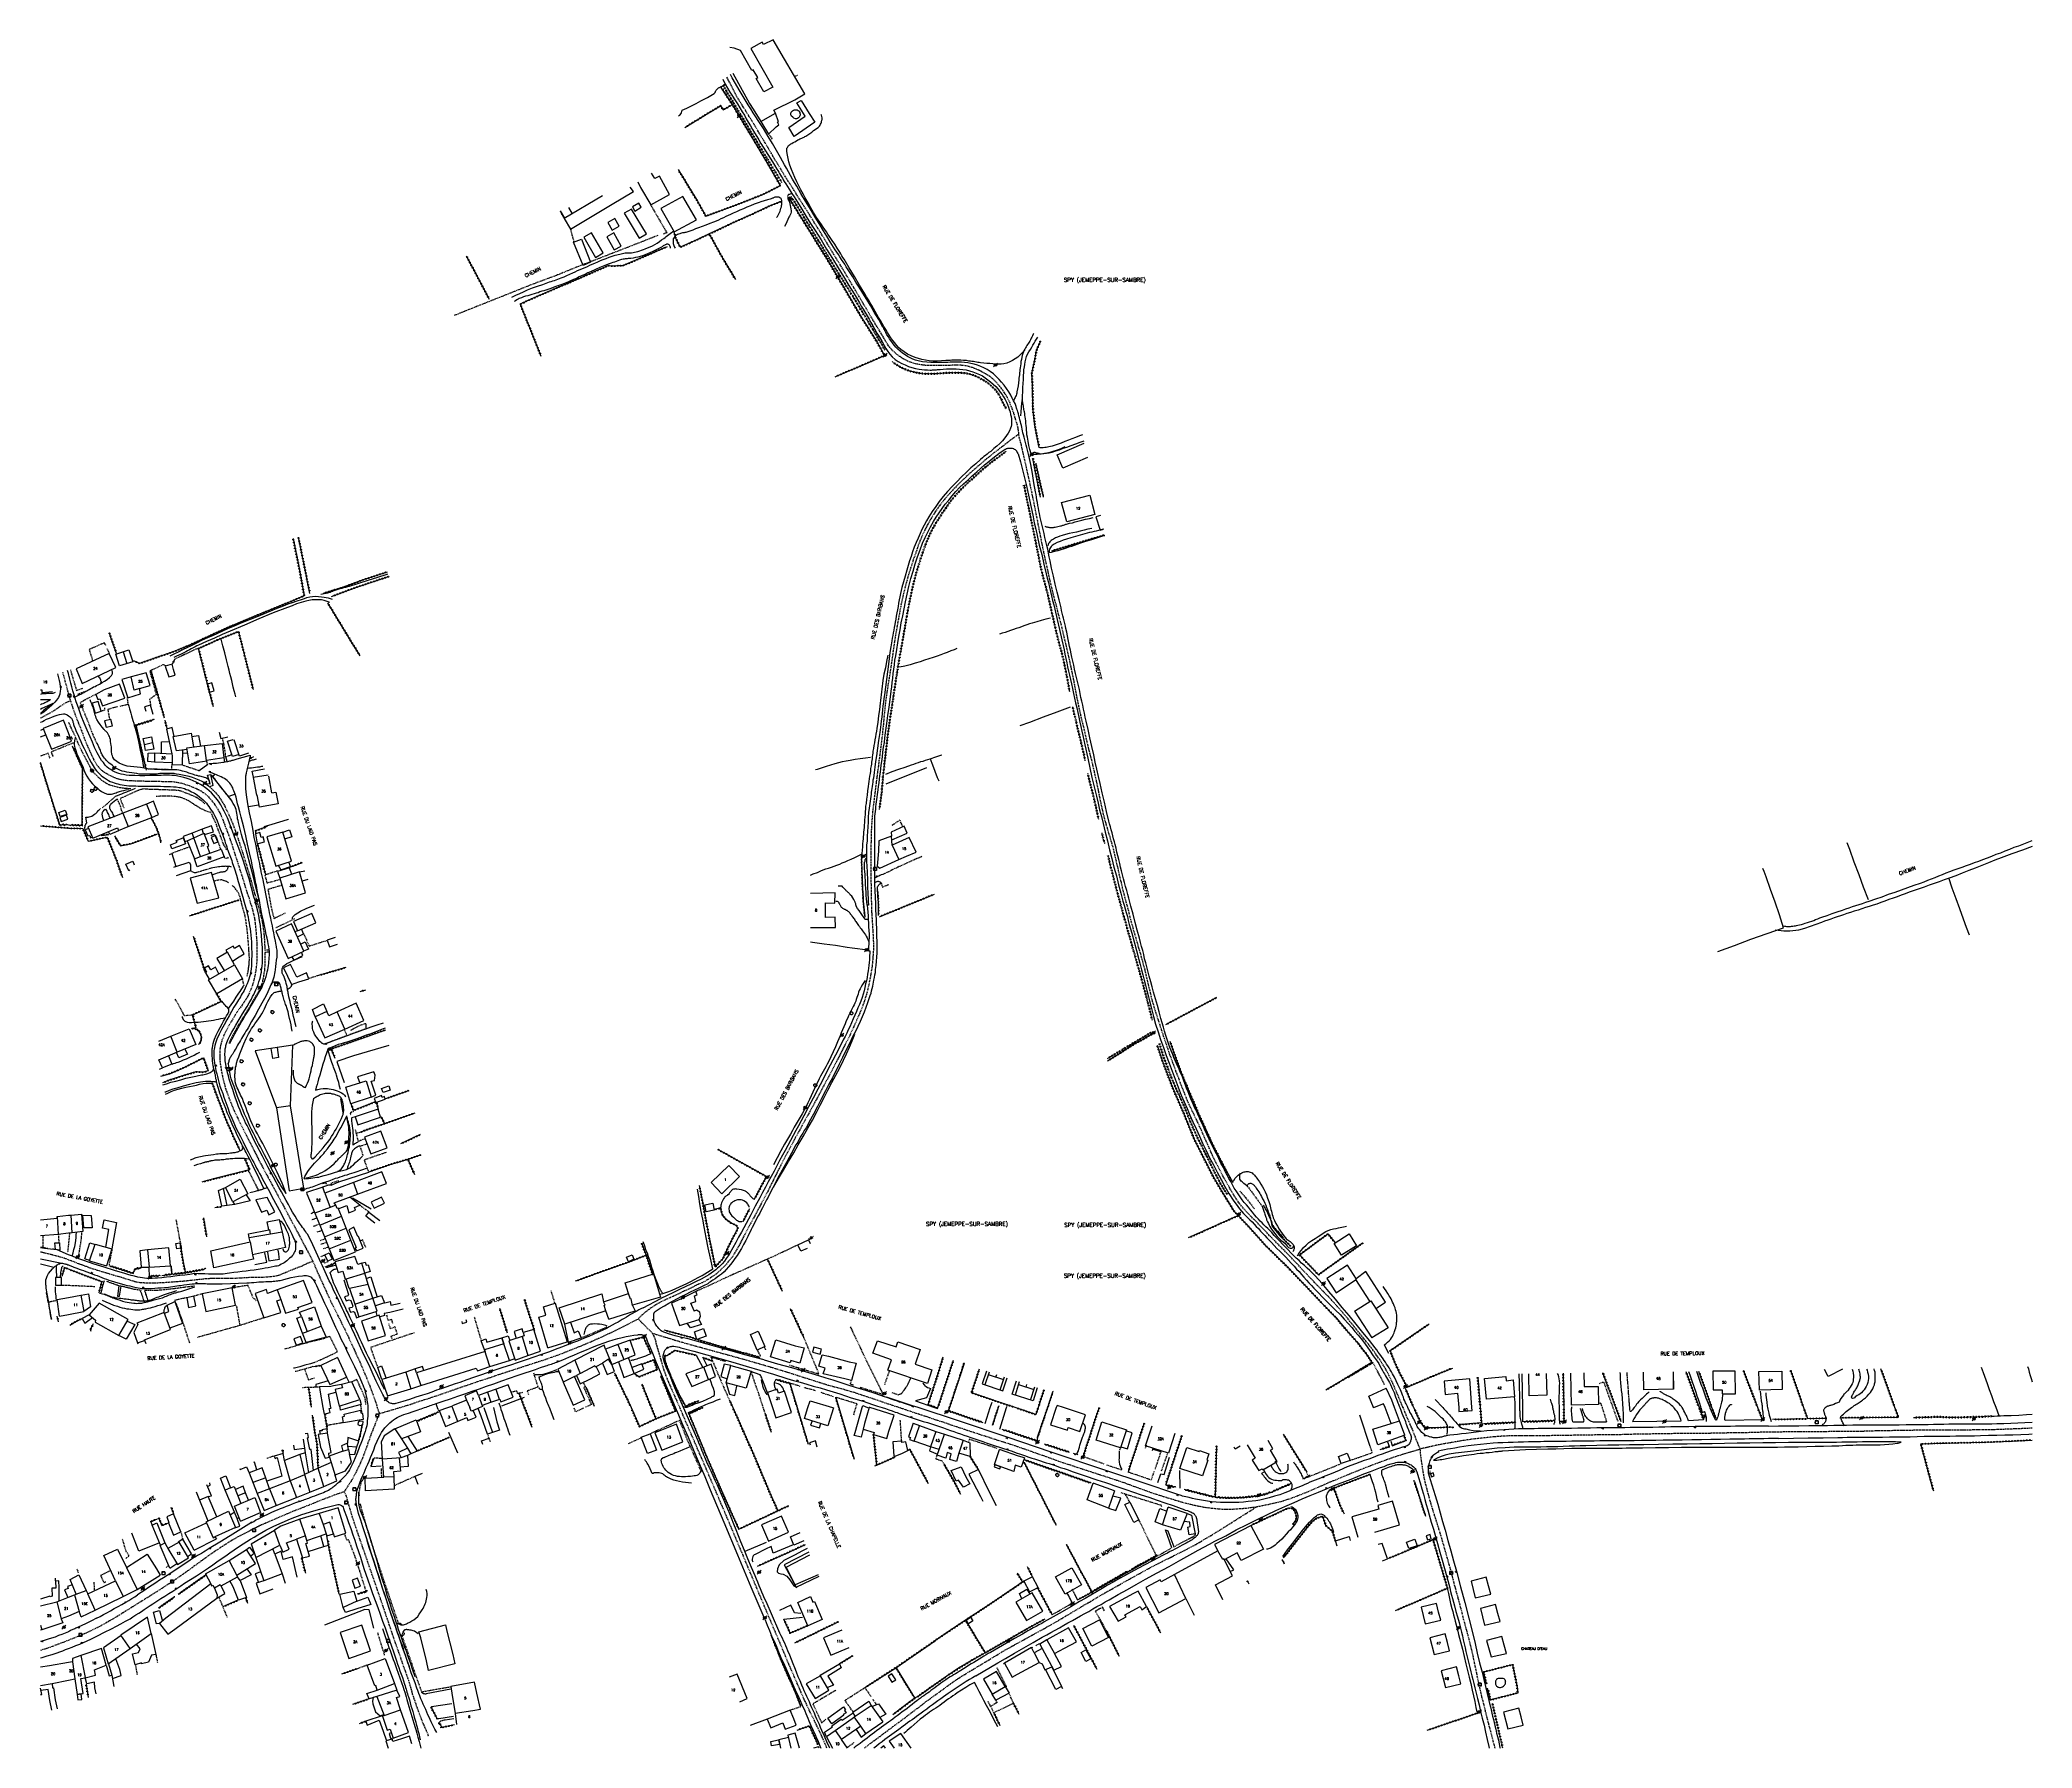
# Model space of a CAD drawing. Header units: millimetres. Extents: x 174000 to 175000, y 130000 to 130858.
import ezdxf
from ezdxf.enums import TextEntityAlignment as Align

# ---------------------------------------------------------------- set-up
doc = ezdxf.new("R2010")
doc.units = ezdxf.units.MM
doc.linetypes.add('DASHED', pattern=[0.75, 0.5, -0.25])
doc.layers.get('0').update_dxf_attribs({"linetype": 'CONTINUOUS'})
for name, color, linetype in [('W0001', 6, 'DASHED'), ('W0006', 2, 'CONTINUOUS'), ('W0008', 7, 'CONTINUOUS'), ('W0010', 4, 'CONTINUOUS'), ('W0014', 7, 'CONTINUOUS'), ('W0017', 7, 'CONTINUOUS'), ('W0020', 2, 'CONTINUOUS'), ('W0071', 7, 'CONTINUOUS'), ('W0101', 7, 'CONTINUOUS'), ('W0104', 1, 'CONTINUOUS'), ('W0105', 7, 'CONTINUOUS'), ('W0112', 1, 'DASHED'), ('W0120', 7, 'CONTINUOUS'), ('W0130', 7, 'CONTINUOUS'), ('W0211', 2, 'CONTINUOUS'), ('W0214', 2, 'CONTINUOUS'), ('W0220', 5, 'DASHED'), ('W0241', 7, 'CONTINUOUS'), ('W0300', 7, 'CONTINUOUS'), ('W0310', 3, 'CONTINUOUS'), ('W0322', 7, 'CONTINUOUS'), ('W0323', 7, 'CONTINUOUS'), ('W0330', 7, 'CONTINUOUS'), ('W0333', 7, 'CONTINUOUS'), ('W0401', 7, 'CONTINUOUS'), ('W0420', 7, 'CONTINUOUS'), ('W0473', 7, 'CONTINUOUS'), ('W0980', 7, 'CONTINUOUS'), ('W0988', 4, 'CONTINUOUS'), ('W0989', 7, 'CONTINUOUS'), ('W0991', 7, 'CONTINUOUS'), ('W1102', 7, 'CONTINUOUS')]:
    doc.layers.add(name, color=color, linetype=linetype)
doc.styles.get("Standard").update_dxf_attribs({"font": 'romans.shx', "width": 0.85})

# ---------------------------------------------------------------- blocks, each defined once
blk = doc.blocks.new('T473')
for p, q in [((-0.166667, 0.166667), (0.166667, -0.166667)), ((-0.166667, -0.166667), (0.166667, 0.166667)), ((0.500001, 0.500001), (1.000002, 1.000002)), ((-1.000002, -1.000002), (-0.500001, -0.500001))]:
    blk.add_line(p, q)
blk.add_ellipse((0, 0), major_axis=(0.471405, 0.471405), ratio=1, start_param=5.4977871438, end_param=11.780972451)
blk = doc.blocks.new('T401')
for p, q in [((-0.3, 0.3), (0, 0.3)), ((-0.3, -0.25), (-0.3, 0.3)), ((-0.3, 0.15), (0, 0.15)), ((-0.3, 0), (0, 0)), ((0, 0.3), (0, -0.25)), ((-0.3, -0.15), (0, -0.15)), ((-0.3, -0.25), (-0.3, -0.3)), ((-0.3, -0.3), (0, -0.3)), ((0, -0.3), (0, -0.25))]:
    blk.add_line(p, q)
blk = doc.blocks.new('T420')
for p, q in [((0.7, 0.7), (-0.8, 0.7)), ((-0.8, 0.7), (-0.8, -0.8)), ((0.7, 0.7), (0.7, -0.8)), ((0.7, -0.8), (-0.8, -0.8))]:
    blk.add_line(p, q)
blk.add_ellipse((0, 0), major_axis=(-0.53, 0.53), ratio=1, start_param=3.926991, end_param=10.210176)
blk = doc.blocks.new('T300')
for p, q in [((-0.8, 0.5), (-0.9, 0.3)), ((-0.9, 0.3), (-0.9, 0.2)), ((-0.9, 0.2), (-0.7, 0.1)), ((-0.7, 0.6), (-0.8, 0.5)), ((-0.8, -0.1), (-0.7, 0.1)), ((-0.6, 0.7), (-0.7, 0.6)), ((-0.7, 0.1), (-0.7, 0.1)), ((-0.5, 0.7), (-0.6, 0.7)), ((-0.3, 0.6), (-0.5, 0.7)), ((-0.3, 0.6), (-0.2, 0.7)), ((-0.2, 0.6), (-0.3, 0.6)), ((-0.2, 0.7), (-0.1, 0.8)), ((-0.1, 0.8), (0.1, 0.8)), ((0.1, 0.8), (0.2, 0.7)), ((0.2, 0.7), (0.3, 0.6)), ((0.3, 0.6), (0.4, 0.5)), ((0.5, 0.5), (0.3, 0.5)), ((0.4, 0.5), (0.4, 0.5)), ((0.6, 0.4), (0.5, 0.5)), ((0.6, 0.4), (0.7, 0.3)), ((0.7, 0.3), (0.7, 0.2)), ((0.7, 0.2), (0.7, 0.1)), ((0.7, 0.1), (0.7, -0.2)), ((-0.8, -0.2), (-0.8, -0.1)), ((-0.7, -0.3), (-0.8, -0.2)), ((-0.8, -0.2), (-0.8, -0.2)), ((-0.7, -0.4), (-0.7, -0.3)), ((-0.5, -0.5), (-0.7, -0.4)), ((-0.4, -0.5), (-0.5, -0.5)), ((-0.4, -0.5), (-0.3, -0.5)), ((-0.3, -0.5), (-0.3, -0.4)), ((-0.3, -0.6), (-0.3, -0.5)), ((-0.3, -0.5), (-0.3, -0.5)), ((-0.2, -0.7), (-0.3, -0.6)), ((-0.1, -0.8), (-0.2, -0.7)), ((0.1, -0.8), (-0.1, -0.8)), ((0.2, -0.7), (0.1, -0.8)), ((0.3, -0.5), (0.2, -0.5)), ((0.3, -0.6), (0.2, -0.7)), ((0.2, -0.7), (0.2, -0.7)), ((0.5, -0.4), (0.3, -0.5)), ((0.3, -0.5), (0.3, -0.6)), ((0.3, -0.5), (0.3, -0.5)), ((0.6, -0.3), (0.5, -0.4)), ((0.7, -0.2), (0.6, -0.3)), ((0.6, -0.3), (0.6, -0.3))]:
    blk.add_line(p, q)
blk = doc.blocks.new('t310o')
at = {"color": 0, "linetype": 'Continuous'}
for centre, start, end in [((-0.5, 0.4), 216.8699, 323.1304), ((0.5, -0.4), 36.8699, 143.1303)]:
    blk.add_arc(centre, 0.625, start, end, dxfattribs=at)
blk = doc.blocks.new('t323o')
at = {"color": 0, "linetype": 'Continuous'}
for radius in [0.25, 0.15]:
    blk.add_circle((0, 0), radius, dxfattribs=at)
blk = doc.blocks.new('t322o')
at = {"color": 0, "linetype": 'Continuous'}
for radius in [0.25, 0.15]:
    blk.add_circle((0, 0), radius, dxfattribs=at)
blk = doc.blocks.new('t220o')
at = {"color": 0, "linetype": 'Continuous'}
for p, q in [((-0.25, 0.25), (0.25, 0.25)), ((-0.25, -0.25), (0.25, -0.25))]:
    blk.add_line(p, q, dxfattribs=at)

msp = doc.modelspace()

# ---------------------------------------------------------------- linework, layer by layer
at = {"layer": 'W0001'}
for points in [[(174488.4, 130671), (174487.8, 130672.8), (174487.1, 130674.7), (174486.4, 130676.4), (174485.5, 130678.2), (174484, 130680.7), (174482.3, 130683.1), (174480.4, 130685.4), (174478.3, 130687.5), (174476.6, 130688.9), (174474.6, 130690.1), (174472.6, 130691.2), (174470.6, 130692.2), (174469.1, 130692.8), (174467.7, 130693.4), (174466.1, 130693.8), (174464.6, 130694.2), (174463, 130694.4), (174461.4, 130694.5), (174459.8, 130694.5), (174458.2, 130694.5), (174456.6, 130694.4), (174455.1, 130694.4), (174453.5, 130694.3), (174451.9, 130694.3), (174449.8, 130694.3), (174447.6, 130694.3), (174445.5, 130694.3), (174443.4, 130694.5), (174441.3, 130694.8), (174439.3, 130695.2), (174437.3, 130695.8), (174435.3, 130696.6), (174433.2, 130697.7), (174431.2, 130699), (174429.3, 130700.5), (174427.6, 130702.1), (174425.8, 130704.3), (174424.3, 130706.6), (174423, 130709), (174421.6, 130711.3), (174419.8, 130714.2), (174418, 130717.2), (174416.2, 130720.1), (174414.5, 130723.1), (174412.8, 130726), (174411, 130729), (174409.3, 130731.9), (174407.5, 130734.9), (174403, 130742.5), (174398.4, 130750), (174393.8, 130757.6), (174389.2, 130765.1), (174387, 130768.6), (174384.9, 130772), (174382.7, 130775.4), (174380.5, 130778.8), (174378.4, 130782.3), (174376.2, 130785.7), (174374, 130789.1), (174371.9, 130792.6), (174370.3, 130795.3), (174368.6, 130798), (174367, 130800.8), (174365.4, 130803.5), (174363.8, 130806.2), (174362.1, 130809), (174360.5, 130811.7), (174358.9, 130814.4), (174357.4, 130816.9), (174355.8, 130819.4), (174354.3, 130821.9), (174352.8, 130824.3), (174351.2, 130826.8), (174349.7, 130829.3), (174344.6, 130839.2)], [(174488.4, 130671), (174488.5, 130670.8), (174488.5, 130670.5), (174488.6, 130670.3), (174488.7, 130670), (174489.4, 130667.5), (174490.2, 130665), (174490.8, 130662.4), (174491.1, 130659.8)], [(174491.1, 130659.8), (174487, 130656.8), (174483, 130653.7), (174478.9, 130650.6), (174475, 130647.4), (174471.5, 130644.4), (174468, 130641.4), (174464.6, 130638.3), (174461.3, 130635.1), (174458.6, 130632.4), (174456.1, 130629.6), (174453.6, 130626.7), (174451.3, 130623.8), (174449.2, 130620.8), (174447.3, 130617.8), (174445.5, 130614.6), (174443.9, 130611.4), (174442.3, 130608), (174440.9, 130604.5), (174439.7, 130600.9), (174438.4, 130597.3), (174437.3, 130593.8), (174436.1, 130590.2), (174435.1, 130586.6), (174434.1, 130583), (174432.9, 130578.1), (174431.9, 130573.3), (174431, 130568.4), (174430.1, 130563.5), (174429.2, 130558.3), (174428.4, 130553.1), (174427.7, 130547.8), (174426.9, 130542.6), (174426.3, 130538.6), (174425.6, 130534.5), (174425, 130530.4), (174424.4, 130526.3), (174424.1, 130523.9), (174423.9, 130521.4), (174423.6, 130519), (174423.4, 130516.6), (174423.2, 130514.1), (174422.9, 130511.7), (174422.7, 130509.2), (174422.4, 130506.8), (174422.1, 130504.1), (174421.7, 130501.4), (174421.4, 130498.6), (174421, 130495.9), (174420.7, 130493.2), (174420.3, 130490.5), (174420, 130487.8), (174419.6, 130485.1), (174419, 130480.1), (174418.4, 130475.2), (174417.8, 130470.2), (174417.4, 130465.3), (174417.1, 130460.1), (174417, 130455), (174416.9, 130449.8), (174416.9, 130444.7), (174416.9, 130439.3), (174417, 130433.9), (174417.1, 130428.5), (174417.2, 130423.1), (174417.3, 130419.9), (174417.5, 130416.8), (174417.7, 130413.6), (174417.9, 130410.5), (174418.1, 130407.3), (174418.2, 130404.2), (174418.2, 130401), (174418, 130397.8), (174417.6, 130392.9), (174416.8, 130388.1), (174415.9, 130383.3), (174414.7, 130378.5), (174413.4, 130374.3), (174411.8, 130370.1), (174410, 130366), (174408.2, 130362), (174406.2, 130357.6), (174404, 130353.3), (174401.8, 130349), (174399.6, 130344.7), (174397.6, 130340.7), (174395.5, 130336.8), (174393.4, 130332.9), (174391.4, 130329), (174390.1, 130326.7), (174388.8, 130324.4), (174387.6, 130322.1), (174386.3, 130319.7), (174385, 130317.4), (174383.7, 130315.1), (174382.5, 130312.8), (174381.2, 130310.5), (174379, 130306.5), (174376.9, 130302.5), (174374.7, 130298.5), (174372.6, 130294.5), (174371.7, 130292.7), (174370.8, 130290.9), (174369.8, 130289.1), (174368.9, 130287.2), (174368, 130285.4), (174367.1, 130283.5), (174366.2, 130281.7), (174365.3, 130279.9), (174362.5, 130274.6), (174359.7, 130269.3), (174356.8, 130264), (174354, 130258.7), (174352.4, 130255.7), (174350.9, 130252.7), (174349.2, 130249.7), (174347.4, 130246.8), (174345.5, 130244.5), (174343.6, 130242.2), (174341.4, 130240.1), (174339.2, 130238.1), (174336.9, 130236.5), (174334.6, 130235), (174332.1, 130233.7), (174329.6, 130232.6), (174328.6, 130232.1), (174327.5, 130231.5), (174326.5, 130231), (174325.4, 130230.5), (174324.4, 130230), (174323.3, 130229.6), (174322.2, 130229.1), (174321.2, 130228.5), (174319.7, 130227.8), (174318.1, 130227.1), (174316.6, 130226.4), (174315, 130225.7), (174313.4, 130225), (174311.9, 130224.3), (174310.4, 130223.5), (174308.9, 130222.6), (174306.6, 130221.1), (174304.3, 130219.4), (174302.2, 130217.6), (174300.1, 130215.6)], [(174684.1, 130171), (174684, 130171), (174684, 130171.1), (174684, 130171.1), (174684, 130171.2), (174682.4, 130175.2), (174680.7, 130179.2), (174679, 130183.2), (174677.1, 130187.1), (174675.8, 130189.7), (174674.3, 130192.2), (174672.7, 130194.7), (174671, 130197.1), (174669, 130200), (174666.8, 130202.8), (174664.5, 130205.6), (174662.3, 130208.4), (174659.5, 130211.8), (174656.7, 130215.3), (174653.9, 130218.7), (174650.9, 130222.1), (174649.6, 130223.6), (174648.2, 130225.1), (174646.8, 130226.6), (174645.3, 130228), (174643.9, 130229.5), (174642.5, 130231), (174641, 130232.5), (174639.6, 130233.9), (174637.9, 130235.8), (174636.1, 130237.7), (174634.4, 130239.5), (174632.6, 130241.4), (174630.9, 130243.3), (174629.1, 130245.1), (174627.3, 130247), (174625.6, 130248.8), (174624.1, 130250.3), (174622.6, 130251.8), (174621.1, 130253.3), (174619.7, 130254.8), (174618.2, 130256.3), (174616.7, 130257.8), (174615.2, 130259.4), (174613.8, 130260.9), (174610.7, 130264.1), (174607.6, 130267.2), (174604.5, 130270.5), (174601.7, 130273.9), (174599.9, 130276.6), (174598.2, 130279.3), (174596.6, 130282.2), (174595, 130285), (174593.5, 130287.7), (174592.1, 130290.4), (174590.7, 130293.1), (174589.3, 130295.8), (174588.5, 130297.6), (174587.7, 130299.4), (174586.9, 130301.2), (174586.1, 130303), (174585.3, 130304.8), (174584.5, 130306.6), (174583.7, 130308.4), (174582.9, 130310.2), (174582, 130312.1), (174581.2, 130314), (174580.3, 130315.8), (174579.4, 130317.7), (174578.5, 130319.5), (174577.6, 130321.4), (174576.8, 130323.2), (174575.9, 130325.1), (174574.4, 130328.9), (174572.9, 130332.6), (174571.5, 130336.4), (174570, 130340.2), (174568.6, 130344.2), (174567.1, 130348.2), (174565.7, 130352.3), (174564.3, 130356.3), (174562.8, 130361), (174561.3, 130365.6), (174559.8, 130370.2), (174558.4, 130374.9), (174557.8, 130377.2), (174557.3, 130379.4), (174556.7, 130381.7), (174556.2, 130383.9), (174555.7, 130386.2), (174555.1, 130388.4), (174554.6, 130390.7), (174554, 130392.9), (174553.4, 130395.1), (174552.8, 130397.3), (174552.2, 130399.5), (174551.5, 130401.7), (174550.9, 130403.9), (174550.3, 130406.1), (174549.6, 130408.3), (174549, 130410.5), (174547.5, 130415.9), (174546.1, 130421.4), (174544.6, 130426.9), (174543.2, 130432.3), (174542.7, 130434.7), (174542.1, 130437), (174541.6, 130439.3), (174541.1, 130441.7), (174540.5, 130444), (174540, 130446.3), (174539.4, 130448.7), (174538.9, 130451), (174538.3, 130453.2), (174537.6, 130455.4), (174537, 130457.6), (174536.3, 130459.9), (174535.7, 130462.1), (174535, 130464.3), (174534.4, 130466.5), (174533.8, 130468.7), (174533.3, 130471), (174532.8, 130473.3), (174532.3, 130475.6), (174531.8, 130477.9), (174531.4, 130480.2), (174530.9, 130482.6), (174530.4, 130484.9), (174529.9, 130487.2), (174529.4, 130489.4), (174528.9, 130491.7), (174528.3, 130494), (174527.8, 130496.2), (174527.2, 130498.5), (174526.6, 130500.8), (174526.1, 130503), (174525.5, 130505.3), (174524.5, 130509.8), (174523.4, 130514.4), (174522.3, 130518.9), (174521.3, 130523.5), (174520.8, 130525.9), (174520.3, 130528.3), (174519.9, 130530.7), (174519.4, 130533.1), (174519, 130535.6), (174518.5, 130538), (174518, 130540.4), (174517.5, 130542.8), (174516.4, 130547.9), (174515.2, 130553), (174514, 130558.1), (174512.8, 130563.2), (174512.2, 130565.5), (174511.6, 130567.7), (174511, 130569.9), (174510.5, 130572.2), (174509.9, 130574.4), (174509.3, 130576.6), (174508.7, 130578.8), (174508.2, 130581.1), (174507, 130586), (174505.9, 130590.9), (174504.8, 130595.9), (174503.7, 130600.8), (174503.3, 130603), (174502.8, 130605.2), (174502.4, 130607.4), (174502, 130609.6), (174501.5, 130611.8), (174501.1, 130614), (174500.7, 130616.2), (174500.2, 130618.4), (174499.3, 130623.2), (174498.3, 130628), (174497.3, 130632.8), (174496.3, 130637.6), (174495, 130643.2), (174493.8, 130648.7), (174492.5, 130654.3), (174491.1, 130659.8)], [(174011.1, 130540.3), (174015, 130525.9)], [(174000, 130517.3), (174000.2, 130517.4), (174001.1, 130517.9), (174002, 130518.4), (174002.9, 130518.9), (174003.9, 130519.4), (174004.8, 130519.9), (174005.7, 130520.4), (174006.6, 130520.9), (174007.3, 130521.4), (174008.1, 130521.9), (174008.8, 130522.4), (174009.5, 130522.9), (174010.2, 130523.4), (174011, 130523.9), (174011.7, 130524.4), (174012.5, 130524.9), (174012.9, 130525.1), (174013.2, 130525.2), (174013.6, 130525.4), (174014, 130525.6)], [(174014, 130525.6), (174015, 130525.9)], [(174015, 130525.9), (174016.3, 130522.2), (174017.6, 130518.5), (174019, 130514.9), (174020.5, 130511.2), (174021.5, 130508.6), (174022.4, 130506.1), (174023.5, 130503.5), (174024.6, 130501), (174025.6, 130498.8), (174026.7, 130496.5), (174027.9, 130494.3), (174029.4, 130492.3), (174030.6, 130491.2), (174031.9, 130490.2), (174033.3, 130489.4), (174034.7, 130488.6), (174036, 130488), (174037.2, 130487.4), (174038.5, 130486.9), (174039.8, 130486.6), (174041.7, 130486.2), (174043.7, 130486), (174045.7, 130485.9), (174047.6, 130485.8), (174049, 130485.7), (174050.4, 130485.7), (174051.8, 130485.7), (174053.2, 130485.6), (174054.6, 130485.6), (174056, 130485.6), (174057.4, 130485.6), (174058.9, 130485.6), (174060.9, 130485.5), (174063, 130485.5), (174065.1, 130485.5), (174067.2, 130485.3), (174069, 130485), (174070.9, 130484.6), (174072.7, 130484), (174074.6, 130483.4), (174076.6, 130482.6), (174078.7, 130481.7), (174080.6, 130480.7), (174082.5, 130479.4), (174084.4, 130477.7), (174086.1, 130475.7), (174087.6, 130473.7), (174089, 130471.5), (174090.5, 130468.8), (174091.7, 130465.9), (174092.8, 130462.9), (174093.9, 130460), (174095.3, 130456.2), (174096.6, 130452.3), (174097.8, 130448.4), (174099.1, 130444.5), (174100.3, 130440.7), (174101.5, 130436.9), (174102.6, 130433.2), (174103.8, 130429.4), (174104.7, 130426.8), (174105.5, 130424.2), (174106.3, 130421.7), (174107, 130419), (174107.5, 130416.5), (174107.8, 130413.9), (174108.1, 130411.3), (174108.3, 130408.7), (174108.5, 130406.6), (174108.6, 130404.5), (174108.7, 130402.3), (174108.7, 130400.2), (174108.7, 130397.2), (174108.5, 130394.2), (174108.2, 130391.1), (174107.7, 130388.2), (174107.1, 130385.6), (174106.4, 130383.1), (174105.5, 130380.7), (174104.4, 130378.3), (174103.6, 130376.7), (174102.6, 130375.2), (174101.6, 130373.7), (174100.6, 130372.2), (174099.5, 130370.8), (174098.5, 130369.3), (174097.5, 130367.8), (174096.6, 130366.2), (174095, 130363.6), (174093.5, 130360.8), (174092.1, 130358), (174091, 130355.1), (174090.6, 130353.7), (174090.3, 130352.2), (174090.1, 130350.8), (174090, 130349.3), (174090, 130347.9), (174090, 130346.5), (174090.1, 130345.1), (174090.3, 130343.6), (174090.8, 130340.4), (174091.4, 130337.2), (174092.2, 130334), (174093.1, 130330.8), (174094.1, 130328), (174095.1, 130325.3), (174096.2, 130322.6), (174097.4, 130319.8), (174098.8, 130316.8), (174100.2, 130313.9), (174101.7, 130310.9), (174103.2, 130308), (174105.4, 130303.8), (174107.5, 130299.6), (174109.6, 130295.4), (174111.8, 130291.3), (174113.3, 130288.4), (174114.9, 130285.5), (174116.4, 130282.7), (174118, 130279.8), (174119.5, 130276.9), (174121, 130274.1), (174122.6, 130271.2), (174124.1, 130268.3), (174127.3, 130262.4), (174130.5, 130256.4), (174133.6, 130250.5), (174136.8, 130244.5)], [(174014, 130245.3), (174013.3, 130245.5), (174012.7, 130245.7), (174012, 130246), (174011.3, 130246.2), (174008.2, 130247.1), (174005.1, 130247.9), (174001.9, 130248.7), (174000, 130249.1)], [(174014, 130245.3), (174015.5, 130244.8), (174017, 130244.2), (174018.4, 130243.6), (174019.9, 130243.1), (174021.4, 130242.5), (174022.9, 130242), (174024.3, 130241.4), (174025.8, 130240.9), (174029.4, 130239.8), (174033.1, 130238.7), (174036.7, 130237.6), (174040.3, 130236.6), (174042.4, 130235.9), (174044.4, 130235.3), (174046.5, 130234.6), (174048.6, 130234.1), (174050, 130233.9), (174051.5, 130233.8), (174053, 130233.7), (174054.5, 130233.6), (174058.5, 130233.7), (174062.4, 130233.9), (174066.3, 130234.2), (174070.2, 130234.5), (174072, 130234.6), (174073.7, 130234.8), (174075.5, 130235), (174077.2, 130235.2), (174079, 130235.4), (174080.8, 130235.6), (174082.5, 130235.8), (174084.3, 130235.9), (174085.7, 130236), (174087.1, 130236), (174088.5, 130236), (174089.9, 130236), (174091.3, 130236), (174092.7, 130236), (174094.1, 130236), (174095.5, 130236), (174098.2, 130236.1), (174100.8, 130236.2), (174103.5, 130236.4), (174106.1, 130236.5), (174109.1, 130236.6), (174112.2, 130236.6), (174115.3, 130236.8), (174118.3, 130237.2), (174120.2, 130237.7), (174122, 130238.5), (174123.8, 130239.2), (174125.6, 130240), (174126.9, 130240.5), (174128.1, 130241), (174129.4, 130241.5), (174130.7, 130242), (174131.1, 130242.1), (174131.5, 130242.3), (174131.9, 130242.5), (174132.3, 130242.7), (174132.7, 130242.9), (174133.1, 130243.1), (174133.5, 130243.3), (174133.9, 130243.5), (174136.8, 130244.5)], [(174136.8, 130244.5), (174138.9, 130239.4), (174141.2, 130234.4), (174143.5, 130229.3), (174145.8, 130224.3), (174146.9, 130222), (174148.1, 130219.7), (174149.2, 130217.4), (174150.4, 130215.1), (174151.5, 130212.8), (174152.7, 130210.5), (174153.8, 130208.2), (174154.9, 130205.8), (174157.6, 130199.9), (174160.3, 130194), (174162.9, 130188), (174165.3, 130182), (174166.3, 130179.3), (174167.3, 130176.5), (174168.3, 130173.8), (174169.1, 130171)], [(174180.3, 130171), (174181.7, 130171.4), (174183.1, 130171.9), (174184.5, 130172.3), (174185.9, 130172.7), (174190.2, 130174.2), (174194.6, 130175.6), (174198.9, 130177), (174203.2, 130178.5), (174207.5, 130180), (174211.8, 130181.5), (174216.1, 130182.9), (174220.4, 130184.4), (174223.2, 130185.3), (174226, 130186.2), (174228.7, 130187.2), (174231.5, 130188.1), (174234.3, 130189), (174237, 130189.9), (174239.8, 130190.8), (174242.6, 130191.7), (174247.1, 130193.2), (174251.6, 130194.6), (174256.1, 130196.1), (174260.5, 130197.7), (174265.8, 130199.8), (174271.1, 130201.9), (174276.3, 130204.1), (174281.5, 130206.4), (174286.2, 130208.6), (174290.9, 130210.9), (174295.5, 130213.2), (174300.1, 130215.6)], [(174300.1, 130215.6), (174307.2, 130208.4)], [(174307.2, 130208.4), (174308, 130206.9), (174308.6, 130205.2), (174309, 130203.6), (174309.5, 130201.9), (174310, 130200.2), (174310.5, 130198.5), (174311, 130196.8), (174311.5, 130195), (174312, 130193.3), (174312.5, 130191.6), (174313, 130189.8), (174313.6, 130188.1), (174315.3, 130183.8), (174317.2, 130179.5), (174319.1, 130175.2), (174321, 130171)], [(174307.2, 130208.4), (174311, 130207.2), (174314.8, 130206.1), (174318.6, 130204.9), (174322.4, 130203.8), (174326.9, 130202.5), (174331.4, 130201.3), (174336, 130200), (174340.5, 130198.8), (174345.1, 130197.5), (174349.6, 130196.3), (174354.2, 130195), (174358.7, 130193.7), (174366.9, 130191.3), (174375.1, 130188.8), (174383.3, 130186.2), (174391.4, 130183.6), (174393.6, 130182.9), (174395.7, 130182.3), (174397.8, 130181.7), (174400, 130181.2), (174402.1, 130180.6), (174404.2, 130180), (174406.4, 130179.3), (174408.5, 130178.7), (174414.2, 130176.8), (174420, 130174.9), (174425.7, 130172.9), (174431.5, 130171)], [(174170.1, 130168), (174169.1, 130165.5), (174168.1, 130162.9), (174167.1, 130160.4), (174166.1, 130157.9), (174165.4, 130155.9), (174164.6, 130153.8), (174163.9, 130151.7), (174163.2, 130149.7), (174162.4, 130147.6), (174161.7, 130145.6), (174160.8, 130143.6), (174159.9, 130141.6), (174158.3, 130138.3), (174156.5, 130135), (174154.5, 130131.9), (174152.5, 130128.8)], [(174169.1, 130171), (174170.1, 130168)], [(174170.1, 130168), (174180.3, 130171)], [(174394.9, 130000), (174393.5, 130003.3), (174391.3, 130008.1), (174390.4, 130010), (174389.5, 130011.9), (174388.6, 130013.8), (174387.7, 130015.7), (174386.7, 130017.6), (174385.8, 130019.5), (174384.9, 130021.4), (174384, 130023.3), (174381.2, 130029.6), (174378.5, 130035.9), (174375.7, 130042.2), (174373.1, 130048.6), (174362.8, 130072.9), (174352.6, 130097.2), (174342.3, 130121.5), (174331.9, 130145.8), (174330.7, 130148.5), (174329.5, 130151.3), (174328.3, 130154.1), (174327.1, 130156.9), (174325.9, 130159.6), (174324.7, 130162.4), (174323.5, 130165.2), (174322.3, 130168), (174322, 130168.7), (174321.6, 130169.5), (174321.3, 130170.2), (174321, 130171)], [(174431.5, 130171), (174431.8, 130170.9), (174432.2, 130170.8), (174432.6, 130170.6), (174432.9, 130170.5), (174436.9, 130169.2), (174441, 130167.8), (174445, 130166.5), (174449, 130165.1), (174453.1, 130163.8), (174457.1, 130162.4), (174461.1, 130161.1), (174465.2, 130159.7), (174468.7, 130158.6), (174472.2, 130157.4), (174475.8, 130156.3), (174479.3, 130155.1), (174482.8, 130154), (174486.4, 130152.9), (174489.9, 130151.7), (174493.4, 130150.5), (174496, 130149.6), (174498.5, 130148.7), (174501, 130147.8), (174503.6, 130146.9), (174506.1, 130146), (174508.6, 130145.1), (174511.2, 130144.2), (174513.7, 130143.3), (174517.1, 130142.2), (174520.4, 130141.1), (174523.8, 130140), (174527.2, 130138.9), (174530.5, 130137.8), (174533.9, 130136.7), (174537.3, 130135.6), (174540.6, 130134.5), (174543.4, 130133.6), (174546.1, 130132.6), (174548.8, 130131.6), (174551.5, 130130.6), (174554.3, 130129.6), (174557, 130128.6), (174559.7, 130127.7), (174562.5, 130126.8), (174567.8, 130125.2), (174573.1, 130123.6), (174578.5, 130122.2), (174583.9, 130121.1), (174587.6, 130120.6), (174591.3, 130120.2), (174595.1, 130120), (174598.8, 130120.1), (174601.8, 130120.3), (174604.8, 130120.5), (174607.8, 130120.9), (174610.8, 130121.3)], [(174684.1, 130171), (174685, 130168.7), (174685.9, 130166.5), (174686.9, 130164.3), (174687.8, 130162), (174688.8, 130159.8), (174689.7, 130157.5), (174690.6, 130155.2), (174691.5, 130153), (174692.6, 130150.2)], [(175000, 130160.7), (174996.1, 130160.5), (174990.9, 130160.3), (174985.7, 130160.1), (174980.6, 130159.9), (174975.4, 130159.8), (174972.8, 130159.8), (174970.3, 130159.8), (174967.7, 130159.7), (174965.1, 130159.7), (174962.6, 130159.7), (174960, 130159.7), (174957.4, 130159.7), (174954.9, 130159.7), (174949.9, 130159.7), (174944.9, 130159.7), (174939.9, 130159.6), (174934.9, 130159.6), (174931.6, 130159.5), (174928.4, 130159.4), (174925.1, 130159.4), (174921.9, 130159.3), (174918.6, 130159.2), (174915.4, 130159.1), (174912.1, 130159.1), (174908.9, 130159), (174905.7, 130159), (174902.6, 130159), (174899.4, 130159), (174896.3, 130158.9), (174893.1, 130158.9), (174889.9, 130158.9), (174886.8, 130158.9), (174883.6, 130158.9), (174876.8, 130158.8), (174869.9, 130158.7), (174863.1, 130158.6), (174856.2, 130158.4), (174854, 130158.4), (174851.8, 130158.4), (174849.6, 130158.3), (174847.4, 130158.3), (174845.2, 130158.2), (174843, 130158.2), (174840.7, 130158.2), (174838.5, 130158.1), (174831.4, 130158.1), (174824.3, 130158), (174817.2, 130157.9), (174810.1, 130157.8), (174806.7, 130157.7), (174803.3, 130157.6), (174799.8, 130157.6), (174796.4, 130157.5), (174792.9, 130157.4), (174789.5, 130157.4), (174786.1, 130157.3), (174782.6, 130157.3), (174776.2, 130157.2), (174769.7, 130157.1), (174763.3, 130157), (174756.9, 130156.9), (174754.1, 130156.9), (174751.3, 130156.9), (174748.5, 130156.9), (174745.8, 130156.9), (174743, 130156.9), (174740.2, 130156.9), (174737.5, 130156.8), (174734.7, 130156.7), (174729.3, 130156.3), (174723.9, 130155.7), (174718.5, 130155.1), (174713.2, 130154.3), (174708.8, 130153.5), (174704.4, 130152.8), (174700, 130151.9), (174695.7, 130150.9), (174692.6, 130150.2)], [(174610.8, 130121.3), (174613.8, 130121.9), (174616.9, 130122.5), (174619.9, 130123.2), (174622.9, 130123.9), (174625.8, 130124.8), (174628.7, 130125.8), (174631.5, 130126.9), (174634.3, 130128), (174636.6, 130128.9), (174638.9, 130129.9), (174641.2, 130130.9), (174643.5, 130131.9), (174645.7, 130132.9), (174648, 130133.9), (174650.3, 130134.8), (174652.6, 130135.8), (174658.5, 130138.2), (174664.5, 130140.6), (174670.4, 130142.9), (174676.4, 130145.1), (174680.5, 130146.5), (174684.5, 130147.8), (174688.5, 130149), (174692.6, 130150.2)], [(174692.6, 130150.2), (174692.9, 130146.9), (174693.3, 130144.2), (174693.7, 130141.4), (174694.1, 130138.7), (174694.6, 130135.9), (174695.3, 130132.9), (174696.1, 130129.9), (174696.9, 130126.9), (174697.7, 130123.9), (174698.4, 130121.6), (174699.1, 130119.3), (174699.8, 130117), (174700.6, 130114.7), (174701.3, 130112.4), (174702, 130110.1), (174702.7, 130107.8), (174703.4, 130105.5), (174704.8, 130100.6), (174706.2, 130095.6), (174707.6, 130090.7), (174708.9, 130085.7), (174710.3, 130080.5), (174711.7, 130075.3), (174713.1, 130070.1), (174714.4, 130064.9), (174715, 130062.8), (174715.5, 130060.8), (174716.1, 130058.7), (174716.6, 130056.7), (174717.2, 130054.7), (174717.7, 130052.6), (174718.2, 130050.6), (174718.7, 130048.5), (174719.9, 130042.8), (174721.1, 130037.1), (174722.3, 130031.4), (174723.6, 130025.7), (174724.5, 130022.3), (174725.3, 130018.8), (174726.2, 130015.4), (174727.1, 130012), (174728, 130008.5), (174728.9, 130005.1), (174729.8, 130001.6), (174730.2, 130000)], [(174152.5, 130128.8), (174150, 130127.9), (174147.4, 130127), (174144.9, 130126), (174142.4, 130125.1), (174134.5, 130121.9), (174126.6, 130118.8), (174118.8, 130115.5), (174111, 130112.1), (174106.9, 130110.1), (174102.9, 130108), (174098.8, 130105.9), (174094.9, 130103.6), (174091.3, 130101.3), (174087.7, 130098.9), (174084.2, 130096.5), (174080.8, 130094), (174077.3, 130091.5), (174073.9, 130089), (174070.4, 130086.5), (174066.9, 130084.1), (174060.9, 130080.2), (174054.8, 130076.3), (174048.7, 130072.5), (174042.6, 130068.7), (174039.6, 130066.8), (174036.6, 130065), (174033.5, 130063.2), (174030.4, 130061.5), (174027.7, 130060.1), (174024.9, 130058.8), (174022.2, 130057.5), (174019.4, 130056.3), (174018, 130055.8), (174016.7, 130055.2), (174015.3, 130054.7), (174014, 130054.1)], [(174152.5, 130128.8), (174153.4, 130126.7), (174154.3, 130123.6), (174155.2, 130120.5), (174156.1, 130117.4), (174157.1, 130114.4), (174158.2, 130111.1), (174159.3, 130107.8), (174160.4, 130104.6), (174161.5, 130101.3), (174162.7, 130098.1), (174163.8, 130094.8), (174164.9, 130091.5), (174166, 130088.3), (174167.6, 130083.9), (174169.1, 130079.4), (174170.6, 130075), (174172.1, 130070.6), (174173.6, 130066.2), (174175.1, 130061.8), (174176.6, 130057.3), (174178.1, 130052.9), (174179.8, 130048.2), (174181.4, 130043.5), (174183.1, 130038.8), (174184.7, 130034.1), (174185.1, 130032.9), (174185.4, 130031.8), (174185.7, 130030.6), (174186.1, 130029.5), (174186.4, 130028.3), (174186.7, 130027.2), (174187.1, 130026.1), (174187.5, 130024.9), (174188.9, 130020.8), (174190.4, 130016.8), (174191.9, 130012.7), (174193.7, 130008.8), (174194.8, 130006)], [(174413.7, 130000), (174414.4, 130000.6), (174416.7, 130002.4), (174419.1, 130004.2), (174421.5, 130005.9), (174423.8, 130007.7), (174426.2, 130009.5), (174428.6, 130011.2), (174431, 130013), (174433.4, 130014.8), (174435.3, 130016.2), (174437.2, 130017.7), (174439, 130019.1), (174440.9, 130020.5), (174442.8, 130022), (174444.7, 130023.4), (174446.6, 130024.8), (174448.5, 130026.2), (174450.2, 130027.4), (174451.9, 130028.6), (174453.6, 130029.9), (174455.3, 130031.1), (174457, 130032.4), (174458.7, 130033.6), (174460.5, 130034.8), (174462.2, 130035.9), (174484.4, 130049.3), (174487.3, 130050.9), (174490.2, 130052.5), (174493.1, 130054.1), (174496, 130055.7), (174498.9, 130057.3), (174501.8, 130058.9), (174504.7, 130060.5), (174507.6, 130062.1), (174510.9, 130064), (174514.2, 130066), (174517.5, 130067.9), (174520.8, 130069.9), (174524.1, 130071.9), (174527.4, 130073.8), (174530.7, 130075.8), (174534, 130077.7), (174539.8, 130081), (174545.5, 130084.2), (174551.3, 130087.4), (174557.1, 130090.6), (174560.2, 130092.2), (174563.3, 130093.8), (174566.4, 130095.3), (174569.5, 130096.9), (174572.6, 130098.4), (174575.7, 130100), (174578.8, 130101.6), (174581.8, 130103.3), (174586.5, 130106.1), (174591.2, 130108.9), (174595.8, 130111.8), (174600.3, 130114.7), (174609.2, 130120.3), (174610.8, 130121.3)], [(174014, 130054.1), (174010.3, 130052.7), (174006.5, 130051.3), (174002.7, 130049.9), (174000, 130049.1)]]:
    msp.add_lwpolyline(points, dxfattribs=at)
at = {"layer": 'W0006'}
for points in [[(174087.3, 130489.2), (174086.5, 130488)], [(174097.7, 130479.1), (174094.6, 130477.9)]]:
    msp.add_lwpolyline(points, dxfattribs=at)
at = {"layer": 'W0008'}
for points in [[(174342.6, 130838.1), (174343.8, 130835.6), (174345, 130833.6), (174346.2, 130831.6), (174347.5, 130829.6), (174348.7, 130827.7), (174349.9, 130825.7), (174351.1, 130823.7), (174352.3, 130821.8), (174353.4, 130820), (174354.4, 130818.2), (174355.4, 130816.5), (174356.5, 130814.7), (174357.5, 130812.9), (174358.5, 130811.2), (174359.6, 130809.4), (174360.6, 130807.7), (174361.7, 130805.8), (174362.9, 130804), (174364, 130802.2), (174365.2, 130800.3), (174366.3, 130798.5), (174367.5, 130796.7), (174368.6, 130794.9), (174369.7, 130793), (174370.2, 130792.3), (174370.7, 130791.5), (174371.1, 130790.7), (174371.6, 130789.9), (174372, 130789.1), (174372.5, 130788.4), (174372.9, 130787.6), (174373.4, 130786.8), (174374.2, 130785.5), (174375, 130784.2), (174375.9, 130782.9), (174376.7, 130781.6), (174377.6, 130780.3), (174378.4, 130779), (174379.2, 130777.7), (174380.1, 130776.4), (174382.3, 130772.8), (174384.5, 130769.2), (174386.7, 130765.7), (174389, 130762.1), (174391.9, 130757.4), (174394.7, 130752.8), (174397.6, 130748.1), (174400.5, 130743.4), (174403.2, 130739), (174405.9, 130734.6), (174408.5, 130730.3), (174411.2, 130725.8), (174412.1, 130724.2), (174413.1, 130722.6), (174414, 130720.9), (174415, 130719.3), (174416, 130717.6), (174416.9, 130716), (174417.9, 130714.3), (174418.8, 130712.7), (174420, 130710.6), (174421.2, 130708.5), (174422.4, 130706.5), (174423.6, 130704.4)], [(174490.8, 130671), (174490.6, 130671.7), (174490.3, 130672.4), (174490.1, 130673), (174489.9, 130673.7), (174489.3, 130675.2), (174488.6, 130676.6), (174487.9, 130678), (174487.2, 130679.4), (174486.2, 130681.1), (174485.1, 130682.8), (174483.9, 130684.4), (174482.6, 130686), (174481.3, 130687.4), (174479.9, 130688.9), (174478.5, 130690.2), (174476.9, 130691.4), (174475.3, 130692.3), (174473.7, 130693.2), (174472.1, 130693.9), (174470.4, 130694.5), (174468.8, 130695), (174467.2, 130695.4), (174465.6, 130695.7), (174464, 130695.9), (174462.4, 130696), (174460.9, 130696), (174459.3, 130696), (174457.8, 130696), (174456.7, 130696), (174455.6, 130695.9), (174454.6, 130695.9), (174453.5, 130695.8), (174452.5, 130695.8), (174451.4, 130695.8), (174450.3, 130695.8), (174449.3, 130695.8), (174447.1, 130695.9), (174445, 130696), (174442.8, 130696.2), (174440.7, 130696.7), (174439.3, 130697.1), (174438, 130697.6), (174436.7, 130698.2), (174435.4, 130698.9), (174434.1, 130699.7), (174432.8, 130700.6), (174431.6, 130701.5), (174430.5, 130702.6), (174429.5, 130703.6), (174428.6, 130704.6), (174427.8, 130705.7), (174427, 130706.9), (174426.3, 130707.8), (174425.7, 130708.8), (174425, 130709.8), (174424.4, 130710.9), (174424.2, 130711.2), (174424.1, 130711.5), (174423.9, 130711.9), (174423.7, 130712.2), (174423.5, 130712.6), (174423.4, 130712.9), (174423.2, 130713.3), (174423, 130713.6), (174421.9, 130715.5), (174420.9, 130717.4), (174419.8, 130719.3), (174418.6, 130721.2), (174416.8, 130724.4), (174414.9, 130727.5), (174412.9, 130730.6), (174411, 130733.7), (174409.4, 130736.2), (174407.8, 130738.8), (174406.2, 130741.4), (174404.6, 130743.9), (174403.8, 130745.2), (174403, 130746.4), (174402.2, 130747.6), (174401.4, 130748.9), (174400.6, 130750.1), (174399.8, 130751.3), (174399, 130752.5), (174398.2, 130753.8), (174396.5, 130756.5), (174394.9, 130759.3), (174393.2, 130762), (174391.5, 130764.8), (174389, 130768.8), (174386.6, 130772.8), (174384.1, 130776.8), (174381.7, 130780.8), (174380.7, 130782.6), (174379.7, 130784.4), (174378.6, 130786.2), (174377.6, 130788), (174376.6, 130789.8), (174375.6, 130791.6), (174374.6, 130793.4), (174373.5, 130795.2), (174371.5, 130798.8), (174369.5, 130802.3), (174367.5, 130805.9), (174365.4, 130809.4), (174364.2, 130811.4), (174363, 130813.4), (174361.7, 130815.4), (174360.4, 130817.3), (174359.1, 130819.3), (174357.9, 130821.3), (174356.6, 130823.3), (174355.4, 130825.3), (174351.3, 130832), (174347.3, 130838.8), (174346.5, 130840.4)], [(174423.6, 130704.4), (174424.5, 130702.9), (174425.5, 130701.4), (174426.5, 130700), (174427.7, 130698.7), (174429.1, 130697.4), (174430.7, 130696.3), (174432.4, 130695.4), (174434.1, 130694.6), (174435.8, 130693.9), (174437.5, 130693.3), (174439.3, 130692.8), (174441.1, 130692.5), (174442.5, 130692.3), (174443.9, 130692.1), (174445.3, 130692.1), (174446.7, 130692), (174447.3, 130692), (174447.9, 130692.1), (174448.6, 130692.1), (174449.2, 130692.2), (174449.8, 130692.2), (174450.4, 130692.3), (174451.1, 130692.3), (174451.7, 130692.4), (174453.3, 130692.5), (174454.9, 130692.6), (174456.6, 130692.6), (174458.2, 130692.6), (174459.8, 130692.6), (174461.5, 130692.5), (174463.1, 130692.3), (174464.8, 130692.1), (174466.5, 130691.7), (174468.1, 130691.1), (174469.8, 130690.5), (174471.4, 130689.8), (174472.9, 130689.1), (174474.3, 130688.2), (174475.7, 130687.2), (174477, 130686.2), (174478.4, 130685), (174479.6, 130683.8), (174480.8, 130682.4), (174481.9, 130681), (174482.8, 130679.8), (174483.6, 130678.6), (174484.3, 130677.3), (174485, 130675.9), (174485.5, 130674.7), (174486, 130673.5), (174486.4, 130672.3), (174486.8, 130671), (174486.8, 130671), (174486.8, 130671), (174486.8, 130671), (174486.8, 130671)], [(174486.8, 130671), (174487.1, 130669.8), (174487.3, 130668.7), (174487.5, 130667.5), (174487.6, 130666.3), (174487.6, 130665.5), (174487.5, 130664.6), (174487.4, 130663.7), (174487.1, 130662.9), (174486.6, 130661.6), (174485.9, 130660.4), (174485.1, 130659.2), (174484.2, 130658.1), (174483, 130656.6), (174481.6, 130655.2), (174480.1, 130653.9), (174478.7, 130652.6), (174477.9, 130651.9), (174477.1, 130651.2), (174476.2, 130650.6), (174475.4, 130649.9), (174474.5, 130649.2), (174473.7, 130648.6), (174472.9, 130647.9), (174472, 130647.2), (174469.6, 130645), (174467.2, 130642.9), (174464.9, 130640.7), (174462.5, 130638.4), (174460.1, 130636), (174457.7, 130633.6), (174455.4, 130631.1), (174453.2, 130628.5), (174451.3, 130626.1), (174449.5, 130623.6), (174447.7, 130621), (174446.1, 130618.4), (174444.9, 130616.3), (174443.7, 130614.2), (174442.6, 130612), (174441.6, 130609.9), (174440.6, 130607.7), (174439.6, 130605.4), (174438.7, 130603.1), (174437.9, 130600.8), (174437.1, 130598.5), (174436.4, 130596.2), (174435.7, 130593.9), (174435, 130591.5), (174434.1, 130588.6), (174433.3, 130585.7), (174432.5, 130582.8), (174431.8, 130579.8), (174431.5, 130578.2), (174431.1, 130576.6), (174430.8, 130575), (174430.6, 130573.4), (174430.3, 130571.7), (174430, 130570.1), (174429.7, 130568.5), (174429.4, 130566.9), (174429.2, 130565.5), (174428.9, 130564.2), (174428.6, 130562.8), (174428.4, 130561.5), (174428.1, 130560.1), (174427.9, 130558.8), (174427.6, 130557.4), (174427.4, 130556), (174426.9, 130553.1), (174426.5, 130550.2), (174426.1, 130547.2), (174425.7, 130544.3), (174425.2, 130540.5), (174424.7, 130536.7), (174424.2, 130532.8), (174423.7, 130529), (174423.5, 130527.2), (174423.3, 130525.3), (174423, 130523.4), (174422.8, 130521.5), (174422.6, 130519.6), (174422.4, 130517.8), (174422.1, 130515.9), (174421.9, 130514), (174421.4, 130510.1), (174420.8, 130506.1), (174420.3, 130502.2), (174419.7, 130498.3), (174419.3, 130495.5), (174419, 130492.7), (174418.6, 130489.9), (174418.2, 130487.1), (174418, 130486.1), (174417.9, 130485.1), (174417.7, 130484.1), (174417.6, 130483), (174417.4, 130482), (174417.3, 130481), (174417.1, 130480), (174417, 130479), (174416.7, 130476.7), (174416.4, 130474.4), (174416.1, 130472.1), (174415.8, 130469.8), (174415.6, 130467.5), (174415.5, 130465.1), (174415.4, 130462.7), (174415.2, 130460.3), (174415.1, 130458), (174415, 130455.7), (174414.8, 130453.4), (174414.8, 130451.1), (174414.8, 130449.1), (174414.8, 130447.1), (174414.8, 130445.1), (174414.9, 130443.1), (174414.9, 130442.4), (174414.9, 130441.7), (174415, 130441), (174415, 130440.3), (174415.1, 130439.6), (174415.1, 130438.9), (174415.1, 130438.2), (174415.2, 130437.5), (174415.2, 130436.6), (174415.2, 130435.7), (174415.3, 130434.9), (174415.3, 130434), (174415.3, 130433.1), (174415.3, 130432.2), (174415.3, 130431.3), (174415.4, 130430.4), (174415.4, 130428.7), (174415.5, 130426.9), (174415.6, 130425.2), (174415.7, 130423.4)], [(174686.6, 130171), (174686.3, 130171.6), (174686, 130172.2), (174685.7, 130172.9), (174685.4, 130173.5), (174685, 130174.4), (174684.6, 130175.3), (174684.3, 130176.3), (174683.9, 130177.2), (174683.5, 130178.2), (174683.2, 130179.1), (174682.8, 130180), (174682.4, 130181), (174681.5, 130182.7), (174680.7, 130184.5), (174679.8, 130186.3), (174678.8, 130188), (174678.3, 130189), (174677.7, 130190), (174677.1, 130191), (174676.5, 130192), (174675.9, 130192.9), (174675.3, 130193.8), (174674.7, 130194.6), (174674.1, 130195.5), (174673.3, 130196.7), (174672.5, 130197.8), (174671.7, 130198.9), (174670.9, 130200), (174670, 130201.2), (174669.2, 130202.3), (174668.3, 130203.4), (174667.4, 130204.6), (174664, 130208.8), (174660.6, 130213), (174657.1, 130217.2), (174653.6, 130221.3), (174650.3, 130225.4), (174646.9, 130229.4), (174643.5, 130233.4), (174640, 130237.2), (174638.7, 130238.6), (174637.4, 130239.9), (174636, 130241.1), (174634.6, 130242.4), (174633.2, 130243.6), (174631.9, 130244.9), (174630.5, 130246.1), (174629.2, 130247.4), (174627.8, 130248.8), (174626.4, 130250.3), (174625, 130251.7), (174623.6, 130253.1), (174622.3, 130254.6), (174620.9, 130256), (174619.5, 130257.5), (174618.2, 130258.9), (174617.2, 130259.9), (174616.3, 130260.9), (174615.3, 130261.8), (174614.3, 130262.8), (174613.4, 130263.8), (174612.4, 130264.7), (174611.5, 130265.7), (174610.6, 130266.7), (174609.6, 130267.9), (174608.6, 130269.1), (174607.6, 130270.4), (174606.6, 130271.6), (174605.5, 130272.9), (174604.4, 130274.1), (174603.3, 130275.4), (174602.3, 130276.8), (174601.3, 130278.3), (174600.3, 130279.8), (174599.4, 130281.3), (174598.5, 130282.9), (174597.6, 130284.5), (174596.7, 130286.1), (174595.9, 130287.7), (174595, 130289.3), (174593.9, 130291.6), (174592.7, 130293.8), (174591.6, 130296.1), (174590.4, 130298.4), (174589.2, 130300.9), (174588, 130303.3), (174586.8, 130305.8), (174585.6, 130308.3), (174585.1, 130309.3), (174584.6, 130310.4), (174584.2, 130311.4), (174583.7, 130312.5), (174583.2, 130313.5), (174582.8, 130314.6), (174582.3, 130315.6), (174581.9, 130316.6), (174581.3, 130317.9), (174580.7, 130319.2), (174580.1, 130320.5), (174579.5, 130321.7), (174579, 130323), (174578.4, 130324.3), (174577.8, 130325.6), (174577.3, 130326.9), (174576.7, 130328.2), (174576.2, 130329.6), (174575.6, 130331), (174575.1, 130332.4), (174574.6, 130333.8), (174574.1, 130335.2), (174573.5, 130336.6), (174573, 130337.9), (174572.3, 130339.4), (174571.7, 130340.9), (174571, 130342.4), (174570.4, 130343.8), (174569.7, 130345.3), (174569.1, 130346.8), (174568.5, 130348.3), (174567.9, 130349.8), (174567.1, 130351.8), (174566.4, 130353.8), (174565.7, 130355.9), (174565, 130357.9), (174564.4, 130360), (174563.8, 130362.1), (174563.2, 130364.3), (174562.6, 130366.4), (174561.7, 130369.7), (174560.8, 130373), (174559.8, 130376.3), (174558.9, 130379.6), (174558.2, 130382.3), (174557.5, 130384.9), (174556.7, 130387.6), (174556, 130390.3), (174555.5, 130392.3), (174555, 130394.4), (174554.4, 130396.4), (174553.9, 130398.5), (174553.4, 130400.5), (174552.8, 130402.6), (174552.3, 130404.6), (174551.8, 130406.7), (174550.7, 130410.7), (174549.7, 130414.7), (174548.6, 130418.8), (174547.5, 130422.8), (174547, 130424.8), (174546.4, 130426.8), (174545.9, 130428.7), (174545.4, 130430.7), (174544.8, 130432.7), (174544.3, 130434.7), (174543.8, 130436.6), (174543.2, 130438.6), (174542.8, 130440.5), (174542.3, 130442.4), (174541.9, 130444.3), (174541.4, 130446.2), (174541, 130448.1), (174540.5, 130450), (174540.1, 130451.9), (174539.6, 130453.8), (174539.2, 130455.2), (174538.8, 130456.7), (174538.4, 130458.2), (174538, 130459.7), (174537.6, 130461.2), (174537.2, 130462.7), (174536.8, 130464.2), (174536.4, 130465.6), (174535.3, 130470.3), (174534.2, 130475), (174533.1, 130479.7), (174532, 130484.4), (174531.2, 130488), (174530.4, 130491.6), (174529.6, 130495.2), (174528.8, 130498.8), (174527.8, 130503.1), (174526.9, 130507.3), (174526, 130511.6), (174525, 130515.8), (174524.6, 130517.8), (174524.2, 130519.8), (174523.7, 130521.8), (174523.3, 130523.7), (174522.9, 130525.7), (174522.4, 130527.7), (174522, 130529.7), (174521.6, 130531.6), (174521.1, 130533.7), (174520.6, 130535.7), (174520.2, 130537.7), (174519.7, 130539.7), (174519.2, 130541.8), (174518.8, 130543.8), (174518.3, 130545.8), (174517.8, 130547.8), (174517.5, 130549.6), (174517.1, 130551.4), (174516.7, 130553.2), (174516.4, 130555), (174516, 130556.8), (174515.7, 130558.6), (174515.3, 130560.4), (174514.9, 130562.2), (174514.6, 130563.5), (174514.3, 130564.8), (174514, 130566.1), (174513.6, 130567.4), (174513.3, 130568.7), (174513, 130570), (174512.7, 130571.3), (174512.4, 130572.6), (174511.4, 130576.6), (174510.4, 130580.6), (174509.5, 130584.6), (174508.6, 130588.6), (174508.2, 130590.5), (174507.7, 130592.5), (174507.3, 130594.4), (174506.9, 130596.3), (174506.5, 130598.2), (174506.1, 130600.1), (174505.7, 130602.1), (174505.2, 130604), (174504.8, 130606), (174504.3, 130608), (174503.9, 130610), (174503.4, 130612), (174502.9, 130614), (174502.5, 130616), (174502, 130618), (174501.6, 130620), (174501.3, 130621.3), (174501.1, 130622.7), (174500.8, 130624.1), (174500.6, 130625.5), (174500.3, 130626.8), (174500.1, 130628.2), (174499.9, 130629.6), (174499.6, 130630.9), (174498.8, 130635.5), (174498, 130640.1), (174497.2, 130644.6), (174496.2, 130649.2), (174495.9, 130650.5), (174495.6, 130651.8), (174495.3, 130653.1), (174494.9, 130654.4), (174494.6, 130655.7), (174494.2, 130657), (174493.9, 130658.3), (174493.6, 130659.6), (174493.3, 130660.5), (174493.1, 130661.5), (174492.9, 130662.4), (174492.7, 130663.3), (174492.5, 130664.3), (174492.3, 130665.2), (174492.1, 130666.1), (174491.8, 130667.1), (174491.6, 130668.1), (174491.3, 130669), (174491, 130670), (174490.8, 130671)], [(174401, 130343.4), (174402.8, 130347), (174404.6, 130350.6), (174406.4, 130354.1), (174408.1, 130357.7), (174409.3, 130360.1), (174410.5, 130362.5), (174411.7, 130365), (174412.8, 130367.4), (174413.8, 130369.8), (174414.6, 130372.1), (174415.4, 130374.5), (174416.2, 130376.9), (174416.6, 130378), (174417, 130379.2), (174417.3, 130380.3), (174417.6, 130381.5), (174417.9, 130382.6), (174418.1, 130383.6), (174418.3, 130384.7), (174418.5, 130385.7), (174418.7, 130387), (174419, 130388.3), (174419.2, 130389.6), (174419.3, 130391), (174419.6, 130393.1), (174419.8, 130395.2), (174420, 130397.3), (174420.1, 130399.4), (174420.1, 130400.1), (174420.1, 130400.9), (174420.1, 130401.6), (174420.1, 130402.4), (174420.1, 130403.1), (174420.1, 130403.8), (174420.1, 130404.6), (174420.1, 130405.3), (174420, 130407.5), (174420, 130409.7), (174419.9, 130411.8), (174419.8, 130414), (174419.8, 130415.3), (174419.7, 130416.6), (174419.6, 130417.8), (174419.6, 130419.1), (174419.5, 130420.4), (174419.5, 130421.7), (174419.4, 130422.9), (174419.4, 130424.2), (174419.3, 130427.4), (174419.1, 130430.6), (174419, 130433.9), (174418.9, 130437.1), (174418.9, 130439), (174418.9, 130440.9), (174418.9, 130442.8), (174418.9, 130444.7), (174418.9, 130446.6), (174419, 130448.5), (174419, 130450.4), (174419, 130452.3), (174419, 130453.4), (174419, 130454.4), (174419, 130455.5), (174419, 130456.6), (174419, 130457.6), (174419, 130458.7), (174418.9, 130459.8), (174418.9, 130460.9), (174418.9, 130461.6), (174418.9, 130462.3), (174418.9, 130463.1), (174418.9, 130463.8), (174418.9, 130464.6), (174418.9, 130465.3), (174418.9, 130466), (174419, 130466.8), (174419, 130468), (174419.1, 130469.2), (174419.2, 130470.4), (174419.4, 130471.6), (174419.5, 130472.8), (174419.6, 130474), (174419.8, 130475.2), (174420, 130476.4), (174420.1, 130477.6), (174420.3, 130478.9), (174420.5, 130480.1), (174420.6, 130481.3), (174420.8, 130483), (174421.1, 130484.8), (174421.3, 130486.6), (174421.5, 130488.3), (174421.7, 130490.1), (174421.9, 130491.8), (174422.1, 130493.6), (174422.4, 130495.4), (174422.7, 130497.8), (174423, 130500.2), (174423.3, 130502.6), (174423.7, 130505), (174424, 130507.4), (174424.3, 130509.8), (174424.6, 130512.2), (174425, 130514.6), (174425.5, 130518.6), (174426.1, 130522.7), (174426.6, 130526.7), (174427.1, 130530.8), (174427.4, 130533), (174427.7, 130535.2), (174428, 130537.4), (174428.2, 130539.6), (174428.5, 130541.9), (174428.8, 130544.1), (174429, 130546.3), (174429.4, 130548.5), (174429.9, 130551.8), (174430.4, 130555.1), (174431, 130558.3), (174431.6, 130561.6), (174432.2, 130565.1), (174432.9, 130568.6), (174433.6, 130572.1), (174434.3, 130575.6), (174435.2, 130579.5), (174436, 130583.4), (174437, 130587.3), (174438.1, 130591.1), (174439.1, 130594.7), (174440.3, 130598.2), (174441.6, 130601.7), (174442.9, 130605.1), (174444.2, 130607.9), (174445.5, 130610.6), (174446.9, 130613.3), (174448.3, 130616), (174449.7, 130618.2), (174451.2, 130620.4), (174452.7, 130622.6), (174454.3, 130624.7), (174456, 130626.8), (174457.8, 130628.9), (174459.6, 130631), (174461.5, 130633), (174463.5, 130635), (174465.7, 130637), (174467.8, 130638.9), (174470, 130640.8), (174472, 130642.6), (174474, 130644.4), (174476.1, 130646.1), (174478.2, 130647.8), (174479.7, 130649), (174481.2, 130650.2), (174482.8, 130651.3), (174484.4, 130652.3), (174484.7, 130652.4), (174485, 130652.6), (174485.3, 130652.7), (174485.7, 130652.8), (174486, 130652.8), (174486.4, 130652.9), (174486.8, 130652.9), (174487.2, 130652.9), (174487.5, 130652.8), (174487.9, 130652.8), (174488.3, 130652.7), (174488.6, 130652.6), (174488.9, 130652.4), (174489.3, 130652.2), (174489.5, 130652), (174489.8, 130651.7), (174489.9, 130651.6), (174490, 130651.5), (174490.1, 130651.4), (174490.1, 130651.3), (174490.2, 130651.1), (174490.3, 130651), (174490.3, 130650.9), (174490.4, 130650.8), (174490.5, 130650.6), (174490.6, 130650.4), (174490.8, 130650.2), (174490.9, 130650)], [(174490.9, 130650), (174492, 130646), (174493, 130642), (174494, 130638), (174495, 130633.9), (174495.7, 130630.8), (174496.4, 130627.7), (174497.1, 130624.6), (174497.7, 130621.5), (174498.4, 130618.4), (174499, 130615.3), (174499.7, 130612.2), (174500.4, 130609), (174501.5, 130604.2), (174502.7, 130599.4), (174503.8, 130594.6), (174505, 130589.8), (174505.5, 130587.6), (174506.1, 130585.3), (174506.6, 130583.1), (174507.1, 130580.8), (174507.7, 130578.6), (174508.2, 130576.4), (174508.8, 130574.1), (174509.3, 130571.9), (174510.5, 130566.8), (174511.6, 130561.7), (174512.8, 130556.6), (174513.9, 130551.5), (174514.4, 130549.4), (174514.8, 130547.2), (174515.3, 130545.1), (174515.7, 130543), (174516.2, 130540.9), (174516.6, 130538.8), (174517.1, 130536.6), (174517.6, 130534.5), (174518.1, 130532.1), (174518.6, 130529.7), (174519.2, 130527.3), (174519.7, 130524.9), (174520.3, 130522.5), (174520.8, 130520.1), (174521.3, 130517.7), (174521.9, 130515.3), (174522.4, 130513), (174522.9, 130510.7), (174523.3, 130508.5), (174523.8, 130506.2), (174524.3, 130503.9), (174524.8, 130501.6), (174525.3, 130499.4), (174525.8, 130497.1), (174526.9, 130492.3), (174527.9, 130487.5), (174529.1, 130482.8), (174530.2, 130478), (174531, 130474.6), (174531.8, 130471.2), (174532.7, 130467.8), (174533.5, 130464.4), (174534.6, 130460), (174535.7, 130455.6), (174536.8, 130451.2), (174537.9, 130446.8), (174539, 130442.4), (174540.2, 130438), (174541.3, 130433.6), (174542.5, 130429.3), (174543, 130427.3), (174543.5, 130425.4), (174544.1, 130423.4), (174544.6, 130421.5), (174545.1, 130419.6), (174545.7, 130417.6), (174546.2, 130415.7), (174546.7, 130413.7), (174547.9, 130409.3), (174549.1, 130404.9), (174550.3, 130400.5), (174551.4, 130396.1), (174552.1, 130393.5), (174552.8, 130390.9), (174553.5, 130388.3), (174554.2, 130385.7), (174554.8, 130383.1), (174555.5, 130380.5), (174556.2, 130377.9), (174556.9, 130375.3), (174557.9, 130371.4), (174558.9, 130367.5), (174559.9, 130363.6), (174561.1, 130359.8), (174562.4, 130355.8), (174563.8, 130351.8), (174565.2, 130347.9), (174566.7, 130344), (174568.2, 130339.9), (174569.7, 130335.9), (174571.2, 130331.9), (174572.8, 130327.9), (174574.2, 130324.6), (174575.7, 130321.3), (174577.1, 130317.9), (174578.6, 130314.6), (174580.2, 130311), (174581.9, 130307.4), (174583.5, 130303.8), (174585.2, 130300.2), (174587, 130296.5), (174588.9, 130292.9), (174590.8, 130289.2), (174592.8, 130285.6), (174594.7, 130282.1), (174596.7, 130278.6), (174598.8, 130275.2), (174601.1, 130272), (174602, 130270.8), (174603, 130269.6), (174604, 130268.5), (174605.1, 130267.5), (174606.2, 130266.4), (174607.2, 130265.3), (174608.3, 130264.3), (174609.3, 130263.2), (174610.4, 130262), (174611.5, 130260.9), (174612.6, 130259.7), (174613.6, 130258.6), (174614.7, 130257.4), (174615.8, 130256.2), (174616.9, 130255.1), (174618, 130253.9), (174619.4, 130252.4), (174620.8, 130250.9), (174622.3, 130249.5), (174623.7, 130248), (174625.2, 130246.5), (174626.6, 130245), (174628, 130243.5), (174629.4, 130242), (174630.7, 130240.6), (174632, 130239.3), (174633.2, 130237.9), (174634.4, 130236.5), (174635.7, 130235.1), (174636.9, 130233.7), (174638.2, 130232.4), (174639.4, 130231), (174641.6, 130228.7), (174643.7, 130226.5), (174645.9, 130224.3), (174648.1, 130222.1), (174650.3, 130219.9), (174652.5, 130217.7), (174654.6, 130215.4), (174656.7, 130213.1), (174658.4, 130211.2), (174660, 130209.3), (174661.6, 130207.4), (174663.2, 130205.4), (174665.3, 130202.7), (174667.3, 130199.9), (174669.2, 130197.1), (174671.1, 130194.3)], [(174009.8, 130529.3), (174009.4, 130528.5), (174009, 130527.7), (174008.5, 130527), (174008, 130526.3), (174007.2, 130525.3), (174006.4, 130524.4), (174005.5, 130523.6), (174004.6, 130522.7), (174003.1, 130521.5), (174001.6, 130520.3), (174000, 130519.2), (174000, 130519.2)], [(174000, 130515.1), (174000.2, 130515.2), (174001, 130515.6), (174001.8, 130516.1), (174003.1, 130516.7), (174004.6, 130517.3), (174006, 130517.9), (174007.4, 130518.4), (174008.4, 130518.8), (174009.5, 130519.1), (174010.5, 130519.3), (174011.6, 130519.4), (174012.1, 130519.4), (174012.5, 130519.3), (174013, 130519.1), (174013.4, 130518.9)], [(174415.1, 130423.4), (174415.2, 130421.6), (174415.4, 130419.8), (174415.5, 130418), (174415.6, 130416.2), (174415.7, 130414.3), (174415.8, 130412.5), (174415.9, 130410.6), (174416, 130408.8), (174416, 130407.8), (174416, 130406.8), (174415.9, 130405.8), (174415.9, 130404.8), (174415.9, 130403.7), (174415.8, 130402.6), (174415.7, 130401.5), (174415.7, 130400.4)], [(174415.7, 130423.4), (174415.1, 130423.4)], [(174416.4, 130400.4), (174416.4, 130399.2), (174416.3, 130398.1), (174416.3, 130397), (174416.2, 130395.9), (174416.1, 130394.5), (174415.9, 130393.1), (174415.7, 130391.7), (174415.5, 130390.3), (174415.3, 130388.7), (174415, 130387), (174414.7, 130385.4), (174414.3, 130383.8), (174413.9, 130382), (174413.5, 130380.3), (174413, 130378.6), (174412.5, 130376.9), (174411.9, 130375.2), (174411.2, 130373.4), (174410.4, 130371.7), (174409.7, 130370), (174408.9, 130368.1), (174408.1, 130366.2), (174407.2, 130364.2), (174406.4, 130362.3), (174405.6, 130360.7), (174404.8, 130359), (174404, 130357.3), (174403.1, 130355.7)], [(174415.7, 130400.4), (174416.4, 130400.4)], [(174403.1, 130355.7), (174400.5, 130350.6), (174397.9, 130345.5), (174395.2, 130340.4), (174392.6, 130335.3), (174390.3, 130330.9), (174387.9, 130326.4), (174385.6, 130322), (174383.2, 130317.5), (174381.9, 130315), (174380.6, 130312.6), (174379.2, 130310.1), (174377.9, 130307.6), (174376.6, 130305.2), (174375.2, 130302.7), (174373.9, 130300.2), (174372.5, 130297.8), (174371.1, 130295.1), (174369.7, 130292.4), (174368.3, 130289.8), (174366.8, 130287.1), (174365.4, 130284.4), (174364, 130281.8), (174362.6, 130279.1), (174361.1, 130276.4), (174358.9, 130272.1), (174356.6, 130267.8), (174354.3, 130263.5), (174352, 130259.2), (174350.5, 130256.6), (174349.1, 130253.9), (174347.7, 130251.2), (174346.1, 130248.6), (174345.2, 130247.3), (174344.3, 130245.9), (174343.4, 130244.6), (174342.3, 130243.3), (174341.6, 130242.5), (174340.8, 130241.7), (174340, 130241), (174339.1, 130240.2), (174338, 130239.3), (174336.8, 130238.5), (174335.6, 130237.7), (174334.4, 130237), (174331.8, 130235.6), (174329.2, 130234.3), (174326.6, 130233), (174324, 130231.8), (174320.9, 130230.3), (174317.8, 130228.8), (174314.6, 130227.3), (174311.5, 130225.8)], [(174401, 130343.4), (174399.3, 130340.1), (174397.6, 130336.7), (174395.9, 130333.4), (174394.1, 130330.1), (174392.1, 130326.2), (174390.1, 130322.3), (174388.1, 130318.4), (174386, 130314.5), (174385.2, 130313.1), (174384.4, 130311.6), (174383.5, 130310.2), (174382.7, 130308.8), (174381.8, 130307.3), (174381, 130305.9), (174380.2, 130304.4), (174379.3, 130303), (174377, 130298.8), (174374.7, 130294.5), (174372.4, 130290.3), (174370.1, 130286), (174369.5, 130284.9), (174368.9, 130283.7), (174368.3, 130282.6), (174367.7, 130281.4), (174367.1, 130280.2), (174366.5, 130279.1), (174365.9, 130277.9), (174365.3, 130276.7), (174364.6, 130275.4), (174363.9, 130274.1), (174363.2, 130272.7), (174362.5, 130271.4), (174361.8, 130270.1), (174361.1, 130268.7), (174360.4, 130267.4), (174359.7, 130266.1), (174359.1, 130264.9), (174358.5, 130263.8), (174358, 130262.7), (174357.4, 130261.5), (174356.8, 130260.4), (174356.3, 130259.3), (174355.7, 130258.1), (174355.1, 130257), (174354.1, 130255), (174353, 130253), (174352, 130251), (174350.8, 130249), (174349.8, 130247.4), (174348.7, 130245.9), (174347.6, 130244.4), (174346.4, 130242.9), (174345.4, 130241.7), (174344.3, 130240.4), (174343.2, 130239.2), (174342, 130238.1), (174341, 130237.3), (174339.8, 130236.5), (174338.7, 130235.7), (174337.6, 130235), (174337, 130234.6), (174336.4, 130234.2), (174335.8, 130233.8), (174335.2, 130233.4)], [(174309.2, 130219.6), (174311.2, 130220.9), (174313.3, 130222.2), (174315.5, 130223.5), (174317.6, 130224.7), (174319.8, 130225.8), (174322, 130227), (174324.2, 130228), (174326.4, 130229.1), (174328.6, 130230.2), (174330.8, 130231.2), (174333, 130232.3), (174335.2, 130233.4)], [(174302.6, 130221.2), (174311.5, 130225.8)], [(174318.9, 130171), (174317.5, 130174.3), (174316.1, 130177.6), (174314.7, 130180.9), (174313.3, 130184.2), (174311.3, 130188.8), (174309.3, 130193.5), (174307.4, 130198.2), (174305.4, 130202.9), (174305, 130203.9), (174304.6, 130204.9), (174304.2, 130205.9), (174303.8, 130206.8)], [(174322.9, 130171), (174321.1, 130174.9), (174319.4, 130178.9), (174317.7, 130182.9), (174316.1, 130186.9), (174315.2, 130189.1), (174314.2, 130191.4), (174313.3, 130193.7), (174312.7, 130196.1), (174312.7, 130196.2), (174312.7, 130196.4), (174312.7, 130196.6), (174312.7, 130196.7), (174312.7, 130196.9), (174312.7, 130197.1), (174312.7, 130197.2), (174312.8, 130197.4), (174312.8, 130197.6), (174312.8, 130197.9), (174312.9, 130198.1), (174313, 130198.4), (174313.1, 130198.7), (174313.2, 130199.1), (174313.3, 130199.4), (174313.5, 130199.7), (174313.7, 130200.1), (174314, 130200.4), (174314.3, 130200.7), (174314.6, 130200.9), (174315.1, 130201.1), (174315.5, 130201.4), (174315.9, 130201.5), (174316.4, 130201.7), (174316.8, 130201.7), (174317.2, 130201.8), (174317.6, 130201.8), (174318, 130201.8), (174318.9, 130201.7), (174319.8, 130201.6), (174320.6, 130201.4), (174321.5, 130201.1)], [(174363.3, 130195), (174370.1, 130193), (174377, 130191.1), (174383.9, 130189.1), (174390.7, 130187.1), (174394.3, 130186), (174397.8, 130184.9), (174401.4, 130183.8), (174404.9, 130182.7), (174409.6, 130181.2), (174414.3, 130179.7), (174418.9, 130178.2), (174423.6, 130176.6), (174424.7, 130176.3), (174425.8, 130175.9), (174426.9, 130175.5), (174427.9, 130175.1), (174429, 130174.8), (174430.1, 130174.4), (174431.2, 130174), (174432.3, 130173.7), (174433.7, 130173.2), (174435.2, 130172.7), (174436.6, 130172.3), (174438.1, 130171.8)], [(174671.1, 130194.3), (174671.9, 130193.1), (174672.5, 130192), (174673.1, 130190.8), (174673.8, 130189.6), (174674.3, 130188.7), (174674.8, 130187.9), (174675.3, 130187), (174675.8, 130186.2), (174676.3, 130185.3), (174676.8, 130184.4), (174677.3, 130183.6), (174677.8, 130182.7), (174678.7, 130180.6), (174679.6, 130178.6), (174680.4, 130176.5), (174681.2, 130174.4), (174681.5, 130173.5), (174681.9, 130172.7), (174682.2, 130171.8), (174682.5, 130171)], [(174440.7, 130171), (174437.9, 130171.9), (174424.8, 130176.3)], [(174363.8, 130064.5), (174356.9, 130080.8), (174350.1, 130097), (174343.3, 130113.3), (174336.4, 130129.6), (174333.7, 130136.2), (174330.9, 130142.8), (174328.1, 130149.4), (174325.3, 130156), (174323.7, 130159.7), (174322.1, 130163.5), (174320.5, 130167.2), (174318.9, 130171)], [(174330.2, 130154.3), (174322.9, 130171)], [(174571, 130127.4), (174553.1, 130133.4), (174535.4, 130139.3), (174507.5, 130148.6), (174485.4, 130156.1), (174461.5, 130164.2), (174440.7, 130171)], [(174682.5, 130171), (174683.1, 130169.7), (174683.6, 130168.3), (174684.1, 130167), (174684.7, 130165.6), (174685, 130164.8), (174685.3, 130164), (174685.6, 130163.1), (174685.9, 130162.3), (174686.2, 130161.4), (174686.5, 130160.6), (174686.9, 130159.8), (174687.2, 130158.9), (174687.3, 130158.7), (174687.4, 130158.4), (174687.6, 130158.2), (174687.7, 130157.9), (174687.8, 130157.7), (174687.9, 130157.4), (174688, 130157.1), (174688.1, 130156.9), (174688.2, 130156.6), (174688.2, 130156.2), (174688.3, 130155.9), (174688.2, 130155.6), (174688.2, 130155.1), (174688.1, 130154.7), (174687.9, 130154.3), (174687.8, 130153.9), (174687.6, 130153.5), (174687.5, 130153.2), (174687.4, 130152.9), (174687.1, 130152.6), (174687, 130152.4), (174686.8, 130152.3), (174686.6, 130152.1), (174686.4, 130152), (174686.3, 130151.9), (174686.1, 130151.8), (174685.9, 130151.8), (174685.8, 130151.7)], [(174867.7, 130161.7), (174865.6, 130161.7), (174863.5, 130161.7), (174861.4, 130161.7), (174859.4, 130161.7), (174857.3, 130161.7), (174855.2, 130161.7), (174853.1, 130161.7), (174851, 130161.7), (174848.5, 130161.6), (174845.9, 130161.6), (174843.4, 130161.6), (174840.9, 130161.6), (174838.4, 130161.5), (174835.8, 130161.5), (174833.3, 130161.5), (174830.8, 130161.5), (174827.7, 130161.4), (174824.7, 130161.4), (174821.7, 130161.3), (174818.6, 130161.3), (174815.6, 130161.2), (174812.6, 130161.2), (174809.5, 130161.1), (174806.5, 130161.1), (174803.7, 130161), (174801, 130161), (174798.2, 130161), (174795.5, 130160.9), (174792.8, 130160.9), (174790, 130160.9), (174787.3, 130160.9), (174784.5, 130160.8), (174781.4, 130160.8), (174778.2, 130160.7), (174775, 130160.7), (174771.9, 130160.7), (174768.7, 130160.6), (174765.6, 130160.6), (174762.4, 130160.6), (174759.3, 130160.5), (174757.4, 130160.5), (174755.6, 130160.5), (174753.7, 130160.5), (174751.9, 130160.5), (174750, 130160.4), (174748.2, 130160.4), (174746.3, 130160.4), (174744.5, 130160.3), (174742.1, 130160.3), (174739.7, 130160.2), (174737.3, 130160.1), (174734.9, 130159.9), (174732, 130159.7), (174729.1, 130159.5), (174726.2, 130159.3), (174723.3, 130159), (174720.8, 130158.7), (174718.4, 130158.4), (174715.9, 130158.1), (174713.5, 130157.8), (174711.5, 130157.5), (174709.6, 130157.3), (174707.7, 130157.1), (174705.8, 130156.8), (174705.3, 130156.7), (174704.8, 130156.6), (174704.4, 130156.5), (174703.9, 130156.3), (174703.5, 130156.2), (174703, 130156.1), (174702.5, 130156), (174702.1, 130156), (174701.5, 130155.9), (174701, 130155.9), (174700.5, 130155.9), (174700, 130155.9), (174699.5, 130155.9), (174699, 130156), (174698.6, 130156.1), (174698.1, 130156.2), (174697.4, 130156.4), (174696.7, 130156.6), (174696, 130156.9), (174695.3, 130157.2), (174694.9, 130157.5), (174694.4, 130157.9), (174694, 130158.2), (174693.6, 130158.6), (174693, 130159.2), (174692.5, 130159.8), (174692, 130160.4), (174691.6, 130161.1), (174691.3, 130161.5), (174691.1, 130161.8), (174691, 130162.2), (174690.8, 130162.6), (174690.6, 130163), (174690.4, 130163.4), (174690.3, 130163.8), (174690.1, 130164.2), (174689.8, 130164.7), (174689.6, 130165.2), (174689.3, 130165.6), (174689, 130166.1), (174688.8, 130166.6), (174688.5, 130167.1), (174688.3, 130167.6), (174688, 130168.1), (174687.6, 130168.8), (174687.3, 130169.5), (174686.9, 130170.3), (174686.6, 130171)], [(174867.7, 130161.7), (174872.7, 130161.8), (174877.8, 130161.8), (174882.8, 130161.9), (174887.8, 130162), (174891, 130162), (174894.1, 130162.1), (174897.3, 130162.1), (174900.5, 130162.2), (174903.6, 130162.2), (174906.8, 130162.2), (174910, 130162.3), (174913.1, 130162.3), (174916.5, 130162.4), (174919.8, 130162.4), (174923.2, 130162.4), (174926.6, 130162.4), (174929.9, 130162.4), (174933.3, 130162.4), (174936.7, 130162.5), (174940, 130162.5), (174942.6, 130162.5), (174945.2, 130162.6), (174947.8, 130162.6), (174950.4, 130162.7), (174953, 130162.7), (174955.6, 130162.7), (174958.2, 130162.8), (174960.8, 130162.8), (174962.3, 130162.8), (174963.7, 130162.8), (174965.2, 130162.8), (174966.7, 130162.8), (174968.2, 130162.8), (174969.7, 130162.8), (174971.2, 130162.8), (174972.7, 130162.8), (174975.1, 130162.8), (174977.5, 130162.9), (174979.8, 130162.9), (174982.2, 130163), (174985.7, 130163.1), (174989.3, 130163.2), (174992.8, 130163.4), (174996.3, 130163.5), (175000, 130163.7)], [(174364.3, 130073.6), (174363.6, 130075.2), (174362.9, 130076.8), (174362.2, 130078.4), (174361.5, 130080), (174360.9, 130081.6), (174360.2, 130083.3), (174359.5, 130084.9), (174358.8, 130086.5), (174357, 130090.7), (174355.2, 130095), (174353.5, 130099.3), (174351.7, 130103.6), (174350.5, 130106.6), (174349.3, 130109.6), (174348.1, 130112.5), (174346.9, 130115.5), (174345.7, 130118.5), (174344.5, 130121.5), (174343.2, 130124.4), (174342, 130127.4), (174340.9, 130129.7), (174339.9, 130132.1), (174338.8, 130134.4), (174337.7, 130136.7), (174336.7, 130139.1), (174335.6, 130141.4), (174334.5, 130143.7), (174333.5, 130146.1), (174333.1, 130147.1), (174332.7, 130148.1), (174332.3, 130149.1), (174331.9, 130150.2), (174331.5, 130151.2), (174331.1, 130152.2), (174330.6, 130153.3), (174330.2, 130154.3)], [(174685.8, 130151.7), (174683.9, 130151.1), (174682, 130150.5), (174680.1, 130149.9), (174678.2, 130149.3), (174675.9, 130148.5), (174673.6, 130147.7), (174671.4, 130146.9), (174669.1, 130146), (174666.9, 130145.2), (174664.6, 130144.4), (174662.4, 130143.6), (174660.2, 130142.8), (174656.1, 130141.2), (174652.1, 130139.5), (174648, 130137.8), (174644, 130136.2), (174642.7, 130135.6), (174641.4, 130135.1), (174640, 130134.5), (174638.7, 130134), (174637.4, 130133.5), (174636.1, 130132.9), (174634.8, 130132.4), (174633.5, 130131.8), (174631.3, 130130.9), (174629.1, 130130), (174627, 130129.1), (174624.8, 130128.2), (174622.2, 130127.3), (174619.6, 130126.5), (174616.9, 130125.7), (174614.2, 130125), (174612.3, 130124.6), (174610.3, 130124.2), (174608.3, 130124), (174606.4, 130123.8), (174604, 130123.5), (174601.7, 130123.4), (174599.4, 130123.3), (174597, 130123.3), (174594.8, 130123.3), (174592.5, 130123.4), (174590.3, 130123.5), (174588, 130123.7), (174586, 130124), (174584, 130124.3), (174582, 130124.7), (174580, 130125.1), (174578.4, 130125.4), (174576.7, 130125.8), (174575.1, 130126.2), (174573.4, 130126.6), (174572.8, 130126.8), (174572.2, 130127), (174571.6, 130127.2), (174571, 130127.4)], [(174872.6, 130155.5), (174870.2, 130155.5), (174867.7, 130155.5), (174865.3, 130155.4), (174862.8, 130155.4), (174860.4, 130155.3), (174857.9, 130155.3), (174855.5, 130155.2), (174853, 130155.2), (174848.2, 130155.1), (174843.5, 130155), (174838.7, 130155), (174833.9, 130154.9), (174829.1, 130154.8), (174824.3, 130154.7), (174819.5, 130154.7), (174814.7, 130154.6), (174811.1, 130154.5), (174807.4, 130154.5), (174803.8, 130154.5), (174800.2, 130154.4), (174796.6, 130154.4), (174793, 130154.4), (174789.3, 130154.3), (174785.7, 130154.3), (174782.9, 130154.3), (174780.1, 130154.2), (174777.3, 130154.2), (174774.5, 130154.1), (174771.7, 130154.1), (174768.9, 130154.1), (174766, 130154), (174763.2, 130154), (174761.6, 130154), (174759.9, 130154), (174758.2, 130154), (174756.5, 130154), (174754.8, 130154), (174753.2, 130153.9), (174751.5, 130153.9), (174749.8, 130153.9), (174747.2, 130153.8), (174744.6, 130153.7), (174742, 130153.6), (174739.4, 130153.5), (174736.9, 130153.5), (174734.3, 130153.4), (174731.8, 130153.3), (174729.3, 130153.1), (174726.2, 130152.8), (174723, 130152.5), (174719.9, 130152.2), (174716.8, 130151.8), (174714.6, 130151.5), (174712.4, 130151.1), (174710.2, 130150.7), (174708, 130150.4), (174706.4, 130150.1), (174704.9, 130149.8), (174703.3, 130149.4), (174701.8, 130149.1)], [(174872.6, 130155.5), (174880.1, 130155.7), (174887.5, 130155.8), (174895, 130155.9), (174902.4, 130156), (174904.8, 130156), (174907.1, 130156.1), (174909.5, 130156.1), (174911.9, 130156.1), (174914.2, 130156.1), (174916.6, 130156.1), (174919, 130156.2), (174921.3, 130156.2), (174924.8, 130156.2), (174928.3, 130156.3), (174931.8, 130156.3), (174935.3, 130156.4), (174938.8, 130156.4), (174942.3, 130156.5), (174945.8, 130156.6), (174949.3, 130156.6), (174952.4, 130156.6), (174955.5, 130156.7), (174958.6, 130156.7), (174961.7, 130156.8), (174964.8, 130156.8), (174967.9, 130156.9), (174971, 130156.9), (174974.1, 130157), (174978.1, 130157.1), (174982.2, 130157.1), (174986.2, 130157.3), (174990.3, 130157.4), (174994.3, 130157.5), (174998.3, 130157.7), (175000, 130157.8)], [(174701.9, 130148.7), (174701.4, 130148.5), (174700.9, 130148.2), (174700.4, 130147.8), (174699.9, 130147.5), (174699.5, 130147.2), (174699.1, 130146.9), (174698.8, 130146.5), (174698.5, 130146.2), (174698.2, 130145.6), (174697.9, 130145), (174697.6, 130144.4), (174697.4, 130143.8), (174697.2, 130143.2), (174697.1, 130142.7), (174697, 130142.1), (174696.9, 130141.5), (174696.8, 130141), (174696.7, 130140.6), (174696.7, 130140.1), (174696.7, 130139.6), (174696.7, 130139.1), (174696.7, 130138.7), (174696.8, 130138.2), (174696.9, 130137.8)], [(174701.8, 130149.1), (174701.9, 130148.7)], [(174691, 130138.8), (174691.9, 130136), (174692.7, 130133.2), (174693.5, 130130.3), (174694.4, 130127.5), (174695.1, 130124.9), (174695.8, 130122.3), (174696.6, 130119.7), (174697.3, 130117.1), (174698.3, 130113.5), (174699.4, 130109.9), (174700.4, 130106.3), (174701.4, 130102.7), (174702.6, 130098.5), (174703.8, 130094.4), (174705, 130090.2), (174706.1, 130086), (174706.6, 130084.2), (174707.1, 130082.4), (174707.6, 130080.5), (174708, 130078.7), (174708.5, 130076.9), (174709, 130075.1), (174709.4, 130073.3), (174709.9, 130071.5)], [(174696.9, 130137.8), (174697.8, 130135), (174698.6, 130132.3), (174699.5, 130129.6), (174700.3, 130126.9), (174701.6, 130122.5), (174702.8, 130118.2), (174704, 130113.8), (174705.2, 130109.5), (174706.6, 130104.3), (174708.1, 130099.1), (174709.5, 130094), (174710.9, 130088.8), (174713, 130081), (174715.1, 130073.1), (174717.1, 130065.2), (174719.1, 130057.4)], [(174580.4, 130115.5), (174581.4, 130108.7)], [(174581.4, 130108.7), (174581.4, 130108.4), (174581.3, 130108.2), (174581.3, 130107.9), (174581.2, 130107.7), (174581.1, 130107.4), (174580.9, 130107.1), (174580.7, 130106.8), (174580.5, 130106.6), (174580.2, 130106.3), (174580, 130106), (174579.7, 130105.8), (174579.4, 130105.6), (174578.8, 130105.1), (174578.2, 130104.7), (174577.6, 130104.3), (174577, 130104), (174576.1, 130103.4), (174575.2, 130102.9), (174574.2, 130102.4), (174573.3, 130101.9), (174572.1, 130101.2), (174570.9, 130100.6), (174569.6, 130099.9), (174568.4, 130099.3), (174567.1, 130098.7), (174565.9, 130098), (174564.7, 130097.4), (174563.4, 130096.7), (174558.6, 130094.2), (174553.8, 130091.7), (174549.1, 130089.2), (174544.3, 130086.6), (174541.5, 130085), (174538.6, 130083.4), (174535.8, 130081.8), (174533, 130080.1), (174530.2, 130078.5), (174527.4, 130076.8), (174524.6, 130075.2), (174521.7, 130073.6), (174517.3, 130071), (174512.9, 130068.4), (174508.5, 130065.9), (174504, 130063.4), (174502.7, 130062.6), (174501.3, 130061.9), (174499.9, 130061.1), (174498.5, 130060.4), (174497.1, 130059.6), (174495.8, 130058.9), (174494.4, 130058.1), (174493, 130057.3), (174489, 130055.1), (174485, 130052.8), (174481, 130050.4), (174477, 130048.1)], [(174370.8, 130059), (174364.3, 130073.6)], [(174709.9, 130071.5), (174710.7, 130068.7), (174711.5, 130065.9), (174712.3, 130063.1), (174713, 130060.3), (174713.5, 130058.3), (174714, 130056.4), (174714.4, 130054.4), (174714.9, 130052.4), (174715.3, 130050.4), (174715.7, 130048.5), (174716.2, 130046.5), (174716.7, 130044.5), (174717.1, 130042.5), (174717.6, 130040.5), (174718.2, 130038.4), (174718.7, 130036.4), (174719.2, 130034.4), (174719.7, 130032.4), (174720.2, 130030.3), (174720.7, 130028.3), (174721.5, 130025), (174722.3, 130021.7), (174723.1, 130018.4), (174723.9, 130015.1), (174724.8, 130011.5), (174725.6, 130008), (174726.4, 130004.4), (174727.2, 130000.9), (174727.4, 130000)], [(174363.8, 130064.5), (174364.9, 130061.8), (174366, 130059.1), (174367.1, 130056.4), (174368.3, 130053.7), (174369.5, 130051), (174370.6, 130048.3), (174371.8, 130045.6), (174373, 130042.9), (174374.2, 130040.2), (174375.4, 130037.5), (174376.6, 130034.8), (174377.8, 130032), (174379, 130029.3), (174380.2, 130026.6), (174381.4, 130023.9), (174382.6, 130021.1), (174383.2, 130019.9), (174383.7, 130018.7), (174384.2, 130017.4), (174384.7, 130016.2), (174385.3, 130015), (174385.8, 130013.7), (174386.3, 130012.5), (174386.8, 130011.3), (174387.4, 130010), (174388, 130008.8), (174388.6, 130007.5), (174389.1, 130006.3), (174389.7, 130005), (174390.3, 130003.8), (174390.8, 130002.5), (174391.3, 130001.2), (174391.6, 130000.4), (174391.8, 130000)], [(174719.1, 130057.4), (174720.3, 130052.5), (174721.4, 130047.7), (174722.6, 130042.9), (174723.8, 130038.1), (174724.7, 130034.5), (174725.5, 130031), (174726.4, 130027.5), (174727.2, 130023.9), (174727.6, 130022.4), (174728, 130020.8), (174728.4, 130019.2), (174728.7, 130017.6), (174729.1, 130016), (174729.5, 130014.4), (174729.8, 130012.9), (174730.2, 130011.3), (174730.7, 130009.5), (174731.1, 130007.6), (174731.5, 130005.8), (174732, 130004), (174732.4, 130002.2), (174732.8, 130000.4), (174732.9, 130000)], [(174721.5, 130047.4), (174721.5, 130047.4)], [(174469.6, 130036.3), (174468, 130035.4), (174466.4, 130034.4), (174464.8, 130033.4), (174463.2, 130032.4), (174460.7, 130030.8), (174458.3, 130029.1), (174455.8, 130027.5), (174453.4, 130025.8), (174452, 130024.8), (174450.6, 130023.8), (174449.2, 130022.7), (174447.8, 130021.7), (174446.4, 130020.7), (174445, 130019.6), (174443.6, 130018.6), (174442.2, 130017.6), (174441, 130016.7), (174439.9, 130015.9), (174438.8, 130015.1), (174437.7, 130014.3), (174436.5, 130013.5), (174435.4, 130012.7), (174434.3, 130011.9), (174433.2, 130011.1), (174430.9, 130009.4), (174428.6, 130007.7), (174426.3, 130006), (174424, 130004.3), (174422.6, 130003.2), (174421.1, 130002.1), (174419.7, 130001), (174418.4, 130000)]]:
    msp.add_lwpolyline(points, dxfattribs=at)
at = {"layer": 'W0010'}
msp.add_lwpolyline([(174085.9, 130488.4), (174096.1, 130475.5)], dxfattribs=at)
at = {"layer": 'W0014'}
for points in [[(174008.6, 130539.5), (174009.3, 130536.1), (174009.3, 130536.1), (174009.7, 130534.6), (174009.9, 130533.1), (174009.9, 130532.8), (174010, 130532.4), (174010, 130532), (174010, 130531.6), (174009.9, 130531), (174009.9, 130530.4), (174009.8, 130529.8), (174009.8, 130529.2)], [(174014, 130539.6), (174013.6, 130541.1)], [(174108.6, 130302.7), (174107.5, 130304.8), (174106.5, 130307), (174105.4, 130309.2), (174104.4, 130311.3), (174103.7, 130312.7), (174103, 130314), (174102.4, 130315.4), (174101.8, 130316.7), (174101, 130318.6), (174100.3, 130320.4), (174099.5, 130322.3), (174098.8, 130324.2), (174098, 130326.4), (174097.3, 130328.5), (174096.5, 130330.7), (174095.8, 130332.9), (174095.3, 130334.4), (174094.8, 130336), (174094.4, 130337.6), (174093.9, 130339.1), (174093.7, 130340.2), (174093.4, 130341.3), (174093.2, 130342.4), (174093, 130343.5), (174092.8, 130345.2), (174092.7, 130346.8), (174092.6, 130348.4), (174092.7, 130350.1), (174092.7, 130350.6), (174092.8, 130351.2), (174092.9, 130351.7), (174093, 130352.2), (174093.1, 130352.8), (174093.2, 130353.3), (174093.4, 130353.8), (174093.5, 130354.4), (174094.3, 130356.1), (174095.1, 130357.8), (174096.1, 130359.5), (174097, 130361.2), (174098.1, 130363.1), (174099.2, 130365), (174100.3, 130366.8), (174101.4, 130368.7), (174102.6, 130370.6), (174103.7, 130372.4), (174104.8, 130374.3), (174105.9, 130376.2), (174106.5, 130377.4), (174107.1, 130378.5), (174107.7, 130379.6), (174108.2, 130380.8), (174108.8, 130382.1), (174109.3, 130383.5), (174109.7, 130384.9), (174110.1, 130386.2), (174110.4, 130387.4), (174110.7, 130388.5), (174110.9, 130389.7), (174111, 130390.9), (174111.1, 130391.5), (174111.2, 130392.1), (174111.3, 130392.6), (174111.3, 130393.2), (174111.4, 130393.8), (174111.4, 130394.4), (174111.4, 130395), (174111.4, 130395.6), (174111.4, 130398.8), (174111.4, 130402), (174111.2, 130405.2), (174110.9, 130408.4), (174110.7, 130410.8), (174110.4, 130413.2), (174110, 130415.7), (174109.6, 130418.1), (174109.1, 130420.4), (174108.5, 130422.8), (174107.9, 130425.1), (174107.2, 130427.5), (174106, 130432), (174104.7, 130436.5), (174103.3, 130441), (174101.9, 130445.5), (174100.8, 130448.7), (174099.6, 130451.9), (174098.4, 130455), (174097.2, 130458.2), (174096.4, 130460.5), (174095.6, 130462.7), (174094.8, 130465), (174093.9, 130467.2), (174093.1, 130468.9), (174092.3, 130470.5), (174091.4, 130472.1), (174090.5, 130473.7), (174089.7, 130475), (174088.8, 130476.2), (174087.9, 130477.4), (174086.9, 130478.6), (174085.8, 130479.7), (174084.7, 130480.8), (174083.5, 130481.8), (174082.2, 130482.7), (174081.2, 130483.4), (174080.3, 130484), (174079.2, 130484.6), (174078.2, 130485.1), (174076.7, 130485.8), (174075.1, 130486.4), (174073.6, 130487), (174072, 130487.4), (174070.5, 130487.8), (174069, 130488.1), (174067.4, 130488.4), (174065.9, 130488.5), (174064.8, 130488.6), (174063.8, 130488.6), (174062.7, 130488.6), (174061.7, 130488.6), (174060.6, 130488.5), (174059.6, 130488.5), (174058.5, 130488.5), (174057.4, 130488.4), (174054.9, 130488.4), (174052.4, 130488.3), (174049.9, 130488.3), (174047.3, 130488.4), (174045.9, 130488.4), (174044.5, 130488.5), (174043.1, 130488.6), (174041.7, 130488.9), (174040.5, 130489.1), (174039.4, 130489.4), (174038.3, 130489.8), (174037.2, 130490.3), (174036.2, 130490.8), (174035.3, 130491.4), (174034.4, 130492), (174033.5, 130492.7), (174032.5, 130493.7), (174031.6, 130494.9), (174030.7, 130496), (174029.9, 130497.2), (174028.5, 130499.8), (174027.2, 130502.5), (174026.1, 130505.2), (174024.9, 130507.9), (174023.4, 130511.3), (174021.9, 130514.8), (174020.5, 130518.4), (174019.2, 130521.9), (174018.6, 130523.7), (174018, 130525.4), (174017.4, 130527.1), (174016.9, 130528.9), (174016.3, 130530.9), (174015.8, 130532.9), (174015.2, 130534.9), (174014.7, 130536.9), (174014.5, 130537.6), (174014.4, 130538.2), (174014.2, 130538.9), (174014, 130539.6)], [(174013.4, 130518.9), (174014, 130518.4)], [(174014, 130518.4), (174014.2, 130518.3), (174014.3, 130518.2), (174014.5, 130518), (174014.6, 130517.9), (174014.9, 130517.7), (174015.2, 130517.4), (174015.5, 130517.2), (174015.7, 130516.9), (174015.9, 130516.5), (174016, 130516.1), (174016.2, 130515.7), (174016.3, 130515.3), (174016.4, 130514.9), (174016.5, 130514.5), (174016.6, 130514), (174016.8, 130513.6), (174017.4, 130512.1), (174018, 130510.5), (174018.7, 130509), (174019.4, 130507.4), (174020.2, 130505.6), (174021, 130503.8), (174021.9, 130502), (174022.7, 130500.3), (174023.6, 130498.5), (174024.5, 130496.8), (174025.4, 130495), (174026.4, 130493.3), (174026.9, 130492.5), (174027.5, 130491.6), (174028.1, 130490.8), (174028.8, 130490.1), (174029.6, 130489.3), (174030.4, 130488.5), (174031.3, 130487.8), (174032.2, 130487.2), (174033.1, 130486.6), (174034.1, 130486), (174035, 130485.5), (174036.1, 130485.1), (174037, 130484.7), (174038, 130484.4), (174038.9, 130484.2), (174039.9, 130483.9), (174041, 130483.7), (174042.1, 130483.6), (174043.2, 130483.4), (174044.3, 130483.3), (174045.5, 130483.2), (174046.7, 130483.2), (174047.8, 130483.2), (174049, 130483.1), (174050.9, 130483.1), (174052.7, 130483.1), (174054.6, 130483.1), (174056.5, 130483.1), (174058.3, 130483.1), (174060.2, 130483.1), (174062, 130483), (174063.9, 130483), (174065.3, 130482.9), (174066.8, 130482.8), (174068.2, 130482.7), (174069.6, 130482.5), (174070.3, 130482.4), (174071, 130482.2), (174071.6, 130482.1), (174072.3, 130481.9), (174073.2, 130481.5), (174074.1, 130481.2), (174075, 130480.8), (174075.9, 130480.3), (174076.7, 130479.9), (174077.4, 130479.5), (174078.1, 130479), (174078.8, 130478.5), (174079.8, 130477.8), (174080.7, 130477.1), (174081.7, 130476.3), (174082.5, 130475.4), (174083.3, 130474.6), (174083.9, 130473.7), (174084.5, 130472.9), (174085.1, 130472), (174085.7, 130471.1), (174086.3, 130470.2), (174086.9, 130469.3), (174087.4, 130468.3), (174088.5, 130466.2), (174089.4, 130463.9), (174090.3, 130461.7), (174091.2, 130459.4), (174091.6, 130458.5), (174091.9, 130457.5), (174092.2, 130456.6), (174092.5, 130455.6), (174092.8, 130454.6), (174093.2, 130453.7), (174093.5, 130452.7), (174093.8, 130451.7), (174094.1, 130450.9), (174094.4, 130450), (174094.8, 130449.1), (174095.1, 130448.3), (174095.4, 130447.4), (174095.7, 130446.6), (174096, 130445.7), (174096.3, 130444.8), (174097.4, 130441.6), (174098.4, 130438.4), (174099.3, 130435.2), (174100.3, 130432), (174101, 130429.6), (174101.6, 130427.3), (174102.3, 130424.9), (174102.9, 130422.5), (174103.4, 130420.8), (174103.8, 130419.1), (174104.2, 130417.5), (174104.5, 130415.8), (174104.8, 130414.3), (174105, 130412.9), (174105.3, 130411.4), (174105.4, 130409.9), (174105.6, 130408.3), (174105.8, 130406.6), (174105.9, 130404.9), (174106, 130403.2), (174106, 130401.4), (174106.1, 130399.7), (174106.1, 130397.9), (174106, 130396.1), (174105.9, 130394.5), (174105.9, 130392.8), (174105.7, 130391.2), (174105.5, 130389.6), (174105.2, 130388.4), (174104.9, 130387.3), (174104.6, 130386.2), (174104.2, 130385.1), (174103.8, 130383.9), (174103.3, 130382.8), (174102.8, 130381.6), (174102.2, 130380.5), (174101.8, 130379.7), (174101.3, 130378.9), (174100.8, 130378.1), (174100.4, 130377.3), (174099.9, 130376.5), (174099.4, 130375.8), (174098.9, 130375), (174098.4, 130374.2), (174097.1, 130372.1), (174095.9, 130370), (174094.7, 130367.8), (174093.5, 130365.7), (174092.2, 130363.3), (174090.9, 130360.9), (174089.7, 130358.5), (174088.6, 130356), (174088.2, 130355), (174087.8, 130354), (174087.6, 130352.9), (174087.3, 130351.9), (174087.2, 130351.1), (174087.1, 130350.3), (174087, 130349.5), (174087, 130348.7), (174087, 130347.9), (174087.1, 130347.1), (174087.1, 130346.3), (174087.2, 130345.5), (174087.4, 130344.1), (174087.6, 130342.8), (174087.9, 130341.5), (174088.1, 130340.2), (174088.5, 130338.7), (174088.8, 130337.3), (174089.2, 130335.8), (174089.6, 130334.4), (174090.1, 130332.5), (174090.8, 130330.7), (174091.5, 130328.8), (174092.1, 130327), (174093, 130324.3), (174094, 130321.6), (174094.9, 130318.9), (174096, 130316.3), (174097, 130314), (174098.1, 130311.6), (174099.3, 130309.4), (174100.4, 130307.1), (174101.7, 130304.5), (174103, 130301.9), (174104.3, 130299.4), (174105.6, 130296.8), (174106.3, 130295.4), (174107.1, 130294.1), (174107.8, 130292.7), (174108.5, 130291.3), (174109.3, 130289.9), (174110, 130288.6), (174110.8, 130287.2), (174111.5, 130285.8), (174114.3, 130280.7), (174117, 130275.5), (174119.8, 130270.3), (174122.5, 130265.1), (174123.7, 130262.8), (174125, 130260.5), (174126.2, 130258.2), (174127.2, 130255.8), (174127.5, 130255.2), (174127.7, 130254.6), (174127.8, 130254.1), (174128, 130253.5)], [(174094.4, 130371.4), (174095.7, 130373.3), (174097.1, 130375.2), (174098.3, 130377.1), (174099.6, 130379.1), (174100.2, 130380), (174100.8, 130380.9), (174101.4, 130381.8), (174102, 130382.7)], [(174112.2, 130281.1), (174111, 130283.6), (174109.8, 130286.1), (174108.6, 130288.6), (174107.3, 130291.1), (174106.3, 130293.2), (174105.3, 130295.2), (174104.2, 130297.2), (174103.2, 130299.2), (174102.8, 130300), (174102.4, 130300.8), (174102, 130301.6), (174101.5, 130302.4), (174101.1, 130303.2), (174100.7, 130304), (174100.3, 130304.8), (174099.9, 130305.6), (174098.8, 130307.9), (174097.7, 130310.3), (174096.6, 130312.6), (174095.6, 130315), (174094.7, 130317), (174093.8, 130319.1), (174093, 130321.2), (174092.2, 130323.3), (174091.6, 130324.7), (174091.1, 130326.2), (174090.6, 130327.6), (174090.1, 130329), (174089.7, 130330.1), (174089.4, 130331.2), (174089, 130332.3), (174088.7, 130333.5), (174088.5, 130334.1), (174088.4, 130334.8), (174088.3, 130335.5), (174088.1, 130336.1), (174088, 130336.8), (174087.9, 130337.5), (174087.8, 130338.2), (174087.6, 130338.8), (174087.5, 130339.3), (174087.4, 130339.8), (174087.3, 130340.3), (174087.1, 130340.8), (174087, 130341.2), (174086.9, 130341.7), (174086.8, 130342.2), (174086.7, 130342.7), (174086.5, 130344), (174086.4, 130345.2), (174086.3, 130346.4), (174086.2, 130347.7), (174086.2, 130348.2), (174086.2, 130348.7), (174086.2, 130349.2), (174086.2, 130349.7), (174086.2, 130350.2), (174086.2, 130350.7), (174086.2, 130351.2), (174086.3, 130351.7), (174086.5, 130352.8), (174086.7, 130353.9), (174087, 130355.1), (174087.4, 130356.1), (174088.2, 130358.1), (174089.2, 130360), (174090.2, 130361.9), (174091.2, 130363.8), (174091.9, 130365.1), (174092.7, 130366.4), (174093.4, 130367.7), (174094.2, 130369)], [(174094.2, 130369), (174094.3, 130369.3), (174094.5, 130369.6), (174094.5, 130370), (174094.6, 130370.3), (174094.6, 130370.6), (174094.6, 130370.9), (174094.5, 130371.1), (174094.4, 130371.4)], [(174178.5, 130173), (174178.2, 130173), (174177.9, 130172.9), (174177.5, 130172.9), (174177.2, 130172.9), (174176.8, 130172.9), (174176.4, 130173), (174176, 130173.1), (174175.6, 130173.2), (174175.1, 130173.5), (174174.7, 130173.8), (174174.3, 130174.1), (174173.9, 130174.5), (174173.3, 130175.2), (174172.8, 130176), (174172.4, 130176.8), (174171.9, 130177.6), (174170.2, 130180.9), (174168.6, 130184.3), (174167.1, 130187.7), (174165.5, 130191.1), (174164, 130194.3), (174162.4, 130197.6), (174160.9, 130200.9), (174159.4, 130204.2), (174157.8, 130207.5), (174156.3, 130210.8), (174154.7, 130214.1), (174153.2, 130217.4), (174152.3, 130219.2), (174151.5, 130221), (174150.6, 130222.8), (174149.8, 130224.6), (174148.9, 130226.4), (174148.1, 130228.2), (174147.2, 130230), (174146.4, 130231.8), (174145.7, 130233.3), (174145, 130234.7), (174144.3, 130236.2), (174143.6, 130237.7), (174143, 130239.2), (174142.3, 130240.7), (174141.6, 130242.2), (174140.9, 130243.6), (174139.2, 130247.3), (174137.6, 130250.9), (174135.9, 130254.6), (174134, 130258.1), (174133.8, 130258.4), (174133.6, 130258.7), (174133.4, 130259), (174133.2, 130259.3), (174132.7, 130260), (174132.2, 130260.8), (174131.6, 130261.5), (174131.1, 130262.3), (174130.5, 130263), (174130, 130263.7), (174129.5, 130264.5), (174128.9, 130265.3), (174127.8, 130267.2), (174126.6, 130269.1), (174125.6, 130271), (174124.5, 130273), (174123.3, 130275.1), (174122.2, 130277.2), (174121, 130279.3), (174119.9, 130281.4), (174117, 130286.7), (174114.2, 130292), (174111.4, 130297.3), (174108.6, 130302.7)], [(174128, 130253.5), (174128.1, 130253), (174128.1, 130252.6), (174128.1, 130252.1), (174128.1, 130251.7), (174128.1, 130251), (174128, 130250.4), (174127.8, 130249.8), (174127.6, 130249.2), (174127.2, 130248.5), (174126.8, 130247.8), (174126.3, 130247.2), (174125.8, 130246.6), (174125.1, 130246), (174124.4, 130245.4), (174123.7, 130244.8), (174123, 130244.3), (174122.3, 130243.8), (174121.6, 130243.4), (174120.9, 130243), (174120.2, 130242.6), (174119.5, 130242.3), (174118.8, 130242.1), (174118, 130242), (174117.3, 130241.8), (174115.8, 130241.5), (174114.3, 130241.2), (174112.8, 130241), (174111.3, 130240.7), (174109.3, 130240.4), (174107.3, 130240.1), (174105.3, 130239.8), (174103.3, 130239.6), (174101.2, 130239.3), (174099.1, 130239), (174097, 130238.8), (174094.9, 130238.5), (174093.8, 130238.4), (174092.8, 130238.2), (174091.7, 130238.1), (174090.6, 130238), (174089, 130238), (174087.5, 130238), (174085.9, 130238.1), (174084.3, 130238.1), (174082.6, 130238.2), (174080.9, 130238.2), (174079.2, 130238.2), (174077.4, 130238.3)], [(174008.3, 130250.3), (174005.1, 130250.6), (174002, 130251), (174000, 130251.2)], [(174006, 130240.7), (174006.4, 130241.1), (174006.8, 130241.5), (174007.3, 130242), (174007.8, 130242.3), (174008, 130242.5), (174008.3, 130242.7), (174008.5, 130242.8), (174008.8, 130243), (174009.2, 130243.2), (174009.7, 130243.3), (174010.1, 130243.5), (174010.6, 130243.5), (174011, 130243.5), (174011.5, 130243.4), (174012, 130243.3), (174012.4, 130243.2), (174012.8, 130243.1), (174013.2, 130243), (174013.6, 130242.8), (174014, 130242.7)], [(174014, 130247.8), (174008.3, 130250.3)], [(174077.4, 130238.3), (174075, 130237.9), (174072.5, 130237.6), (174070, 130237.3), (174067.5, 130237), (174065.4, 130236.7), (174063.2, 130236.5), (174061, 130236.2), (174058.8, 130236.1), (174057.5, 130236), (174056.1, 130235.9), (174054.8, 130235.9), (174053.4, 130235.9), (174052.3, 130236), (174051.2, 130236.2), (174050, 130236.4), (174048.9, 130236.6), (174047.2, 130237), (174045.6, 130237.4), (174043.9, 130237.9), (174042.3, 130238.4), (174037.1, 130239.9), (174032, 130241.5), (174026.9, 130243.1), (174021.8, 130244.9), (174019.8, 130245.6), (174017.9, 130246.3), (174016, 130247.1), (174014.1, 130247.8), (174014, 130247.8), (174014, 130247.8), (174014, 130247.8), (174014, 130247.8)], [(174014, 130242.7), (174014.4, 130242.5), (174014.8, 130242.4), (174015.2, 130242.2), (174015.6, 130242), (174016, 130241.9), (174016.4, 130241.7), (174016.8, 130241.5), (174017.2, 130241.4), (174018.3, 130241), (174019.4, 130240.6), (174020.5, 130240.2), (174021.6, 130239.8), (174022.7, 130239.4), (174023.8, 130239), (174024.9, 130238.6), (174026, 130238.2), (174027.2, 130237.7), (174028.4, 130237.3), (174029.6, 130236.8), (174030.8, 130236.4), (174031.9, 130235.9), (174033.1, 130235.5), (174034.3, 130235), (174035.5, 130234.6), (174037.2, 130234.1), (174038.9, 130233.6), (174040.6, 130233.2), (174042.3, 130232.7), (174043.5, 130232.4), (174044.8, 130232.1), (174046.1, 130231.8), (174047.3, 130231.5), (174048.2, 130231.4), (174049.1, 130231.2), (174050, 130231), (174050.9, 130230.9), (174052.1, 130230.9), (174053.4, 130230.9), (174054.6, 130230.9), (174055.8, 130230.9), (174057.4, 130231), (174059, 130231.1), (174060.6, 130231.2), (174062.2, 130231.3), (174063.2, 130231.4), (174064.3, 130231.5), (174065.3, 130231.7), (174066.4, 130231.8), (174067.4, 130232), (174068.4, 130232.1), (174069.5, 130232.3), (174070.5, 130232.4), (174071.9, 130232.6), (174073.4, 130232.8), (174074.8, 130233), (174076.2, 130233.2), (174077.2, 130233.2), (174078.2, 130233.3), (174079.2, 130233.3), (174080.1, 130233.3), (174081, 130233.3), (174081.9, 130233.3), (174082.8, 130233.3), (174083.7, 130233.2), (174084.6, 130233.2), (174085.5, 130233.2), (174086.4, 130233.1), (174087.2, 130233.1), (174091.3, 130233.2), (174095.4, 130233.3), (174099.5, 130233.5), (174103.6, 130233.7), (174104.8, 130233.7), (174106, 130233.8), (174107.2, 130233.9), (174108.4, 130234), (174109.6, 130234.1), (174110.8, 130234.2), (174112, 130234.2), (174113.2, 130234.3), (174113.9, 130234.4), (174114.7, 130234.4), (174115.4, 130234.4), (174116.1, 130234.4), (174116.9, 130234.5), (174117.6, 130234.5), (174118.3, 130234.6), (174119.1, 130234.7), (174119.7, 130234.8), (174120.3, 130234.9), (174121, 130235), (174121.6, 130235.2), (174122.2, 130235.4), (174122.8, 130235.5), (174123.4, 130235.7), (174124.1, 130235.8), (174125.9, 130236.3), (174127.7, 130236.7), (174129.6, 130237), (174131.5, 130237.2), (174132.2, 130237.3), (174132.9, 130237.3), (174133.6, 130237.3), (174134.3, 130237.2), (174134.7, 130237.1), (174135.2, 130236.9), (174135.6, 130236.7), (174136, 130236.5), (174136.3, 130236.1), (174136.7, 130235.7), (174136.9, 130235.3), (174137.2, 130234.9), (174137.9, 130233.6), (174138.6, 130232.3), (174139.2, 130230.9), (174139.8, 130229.6), (174141.2, 130226.5), (174142.6, 130223.5), (174144.1, 130220.5), (174145.4, 130217.5), (174146.8, 130214.4), (174148.2, 130211.4), (174149.6, 130208.4), (174151, 130205.3), (174152.4, 130202.6), (174153.7, 130199.8), (174155, 130197.1), (174156.4, 130194.3), (174157.7, 130191.6), (174159, 130188.8), (174160.3, 130186), (174161.5, 130183.2), (174161.8, 130182.4), (174162.2, 130181.5), (174162.5, 130180.7), (174162.8, 130179.8), (174163.1, 130178.8), (174163.3, 130177.7), (174163.6, 130176.7), (174163.8, 130175.6), (174163.9, 130174.7), (174164.1, 130173.9), (174164.2, 130173), (174164.3, 130172.1), (174164.3, 130171.8), (174164.3, 130171.6), (174164.4, 130171.3), (174164.4, 130171)], [(174145.3, 130238.8), (174145.7, 130237.5), (174146.1, 130236.3), (174146.6, 130235.1), (174147, 130233.9), (174148.1, 130231.5), (174149.2, 130229.1), (174150.3, 130226.8), (174151.5, 130224.5), (174152, 130223.3), (174152.6, 130222.1), (174153.1, 130220.9), (174153.7, 130219.7), (174154.3, 130218.6), (174154.8, 130217.4), (174155.4, 130216.2), (174156, 130215), (174156.8, 130213.2), (174157.7, 130211.3), (174158.5, 130209.5), (174159.3, 130207.7), (174160.2, 130205.8), (174161, 130204), (174161.9, 130202.2), (174162.7, 130200.3), (174163.6, 130198.5), (174164.5, 130196.6), (174165.5, 130194.7), (174166.4, 130192.9), (174167.3, 130191), (174168.3, 130189.2), (174169.2, 130187.3), (174170.1, 130185.4), (174170.7, 130184.1), (174171.3, 130182.8), (174172, 130181.5), (174172.6, 130180.2)], [(174302.6, 130221.2), (174301.5, 130220.7), (174300.5, 130220.1), (174299.4, 130219.5), (174298.4, 130218.9), (174297.3, 130218.3), (174296.3, 130217.7), (174295.2, 130217.1), (174294.2, 130216.5), (174293.1, 130215.8), (174292.1, 130215.2), (174291, 130214.6), (174290, 130214), (174288.5, 130213.2), (174287.1, 130212.4), (174285.6, 130211.6), (174284.2, 130210.8), (174282, 130209.8), (174279.7, 130208.7), (174277.5, 130207.7), (174275.3, 130206.8), (174273.4, 130206), (174271.5, 130205.2), (174269.6, 130204.4), (174267.7, 130203.7), (174264.6, 130202.5), (174261.6, 130201.3), (174258.5, 130200.2), (174255.5, 130199.1), (174251.6, 130197.7), (174247.7, 130196.4), (174243.8, 130195), (174239.9, 130193.7), (174236, 130192.4), (174232.1, 130191.1), (174228.2, 130189.8), (174224.3, 130188.5), (174220.9, 130187.3), (174217.4, 130186.1), (174214, 130184.9), (174210.6, 130183.7), (174208.2, 130182.9), (174205.9, 130182.1), (174203.6, 130181.3), (174201.2, 130180.5), (174198.9, 130179.7), (174196.5, 130178.8), (174194.2, 130178), (174191.8, 130177.3), (174188.5, 130176.2), (174185.2, 130175.1), (174181.9, 130174.1), (174178.5, 130173)], [(174363.3, 130195), (174353.7, 130197.6), (174344.2, 130200.2), (174334.7, 130202.8), (174325.2, 130205.5), (174322, 130206.3), (174318.6, 130207), (174315.3, 130208), (174312.2, 130209.3), (174311.7, 130209.6), (174311.2, 130210), (174310.8, 130210.4), (174310.4, 130210.8), (174309.9, 130211.4), (174309.5, 130211.9), (174309.1, 130212.5), (174308.7, 130213.2), (174308.5, 130213.6), (174308.3, 130214), (174308.1, 130214.5), (174308, 130214.9), (174307.9, 130215.6), (174307.9, 130216.3), (174307.9, 130217), (174307.9, 130217.6), (174308, 130217.8), (174308, 130217.9), (174308, 130218.1), (174308, 130218.2), (174308.1, 130218.4), (174308.1, 130218.5), (174308.2, 130218.7), (174308.3, 130218.8), (174308.5, 130219), (174308.7, 130219.3), (174308.9, 130219.5), (174309.2, 130219.6)], [(174192.8, 130171), (174193.6, 130171.2), (174194.3, 130171.5), (174195, 130171.7), (174195.7, 130172), (174196.4, 130172.2), (174197.1, 130172.5), (174197.8, 130172.7), (174198.6, 130173), (174202.2, 130174.2), (174205.8, 130175.5), (174209.5, 130176.7), (174213.1, 130178), (174216.7, 130179.3), (174220.4, 130180.5), (174224, 130181.8), (174227.6, 130183), (174231.6, 130184.4), (174235.5, 130185.8), (174239.4, 130187.1), (174243.4, 130188.4), (174246, 130189.3), (174248.5, 130190.2), (174251.1, 130191.1), (174253.7, 130192), (174254.4, 130192.2), (174255.1, 130192.5), (174255.8, 130192.7), (174256.5, 130192.9), (174257.2, 130193.2), (174257.9, 130193.4), (174258.6, 130193.6), (174259.3, 130193.9), (174262.3, 130195), (174265.2, 130196.3), (174268.2, 130197.5), (174271.1, 130198.8), (174274.1, 130200.1), (174277.1, 130201.3), (174280.1, 130202.5), (174283.1, 130203.6), (174285.3, 130204.4), (174287.5, 130205.1), (174289.8, 130205.7), (174292, 130206.2), (174294, 130206.7), (174296, 130207), (174297.9, 130207.4), (174299.9, 130207.6), (174300.3, 130207.7), (174300.8, 130207.7), (174301.2, 130207.7), (174301.7, 130207.7), (174302.2, 130207.6), (174302.8, 130207.4), (174303.3, 130207.1), (174303.8, 130206.8)], [(174321.5, 130201.1), (174328, 130199.3), (174334.6, 130197.5), (174341.1, 130195.6), (174347.6, 130193.8), (174354.4, 130191.8), (174361.2, 130189.8), (174368, 130187.8), (174374.8, 130185.7)], [(174361.4, 130187.5), (174356.6, 130189.1)], [(174374.8, 130185.7), (174378.1, 130184.7), (174381.4, 130183.8), (174384.7, 130182.8), (174388, 130181.8), (174391.4, 130180.9), (174394.7, 130179.9), (174398, 130178.9), (174401.3, 130177.9), (174404.2, 130177), (174407.1, 130176), (174410, 130175.1), (174413, 130174.2), (174415.4, 130173.4), (174417.8, 130172.6), (174420.2, 130171.8), (174422.6, 130171)], [(174439.4, 130174.4), (174448.9, 130171)], [(174164.4, 130171), (174164.4, 130169.9), (174164.4, 130168.9), (174164.4, 130167.8), (174164.3, 130166.7), (174164.2, 130165.5), (174164.1, 130164.3), (174164, 130163), (174163.8, 130161.8), (174163.4, 130160.4), (174163, 130159), (174162.6, 130157.6), (174162.1, 130156.2), (174161.5, 130154.6), (174160.9, 130153), (174160.2, 130151.5), (174159.6, 130149.9), (174158.8, 130147.8), (174158, 130145.8), (174157.1, 130143.8), (174156.2, 130141.8), (174155.7, 130140.8), (174155.1, 130139.8), (174154.6, 130138.9), (174153.9, 130138), (174153.4, 130137.3), (174152.8, 130136.6), (174152.2, 130136), (174151.6, 130135.4)], [(174185.2, 130040.9), (174184.1, 130044), (174183.1, 130047.1), (174182, 130050.1), (174181, 130053.2), (174180.4, 130054.8), (174179.9, 130056.3), (174179.3, 130057.9), (174178.8, 130059.5), (174178.2, 130061.1), (174177.6, 130062.7), (174177.1, 130064.3), (174176.5, 130065.9), (174175.1, 130070.2), (174173.7, 130074.5), (174172.3, 130078.8), (174170.9, 130083.1), (174168.9, 130089.3), (174166.9, 130095.4), (174165, 130101.5), (174163.1, 130107.6), (174161.9, 130111.1), (174160.8, 130114.5), (174159.7, 130117.9), (174158.8, 130121.5), (174158.7, 130122), (174158.6, 130122.5), (174158.5, 130123), (174158.5, 130123.6), (174158.5, 130124.1), (174158.4, 130124.6), (174158.4, 130125.2), (174158.5, 130125.7), (174158.5, 130126.3), (174158.6, 130126.8), (174158.6, 130127.3), (174158.7, 130127.9), (174158.8, 130128.4), (174158.9, 130129), (174159, 130129.5), (174159.1, 130130), (174160.1, 130132.8), (174161.2, 130135.6), (174162.5, 130138.2), (174163.6, 130140.9), (174164.3, 130142.6), (174165, 130144.2), (174165.7, 130145.9), (174166.4, 130147.5), (174167.3, 130149.8), (174168.1, 130152), (174169, 130154.2), (174170.1, 130156.3), (174170.7, 130157.5), (174171.3, 130158.6), (174172.1, 130159.7), (174172.9, 130160.8), (174173.7, 130161.7), (174174.5, 130162.6), (174175.4, 130163.4), (174176.4, 130164.2), (174177.3, 130164.9), (174178.2, 130165.5), (174179.1, 130166), (174180.1, 130166.5), (174182.4, 130167.5), (174184.8, 130168.3), (174187.2, 130169.1), (174189.6, 130169.9), (174190.4, 130170.2), (174191.2, 130170.4), (174192, 130170.7), (174192.8, 130171)], [(174422.6, 130171), (174424.3, 130170.5), (174425.9, 130169.9), (174427.6, 130169.4), (174429.2, 130168.8), (174430.2, 130168.5), (174431.2, 130168.1), (174432.2, 130167.8), (174433.1, 130167.4), (174434.1, 130167.1), (174435.1, 130166.7), (174436.1, 130166.4), (174437.1, 130166.1), (174439.1, 130165.4), (174441.2, 130164.7), (174443.2, 130164.1), (174445.3, 130163.5), (174447.3, 130162.8), (174449.4, 130162.2), (174451.4, 130161.5), (174453.4, 130160.8), (174455.1, 130160.2), (174456.9, 130159.6), (174458.6, 130159), (174460.2, 130158.4), (174461.9, 130157.8), (174463.6, 130157.2), (174465.3, 130156.6), (174467.1, 130156), (174468.6, 130155.5), (174470.1, 130155), (174471.7, 130154.5), (174473.2, 130154), (174474.8, 130153.4), (174476.3, 130152.9), (174477.9, 130152.4), (174479.4, 130151.9), (174481.5, 130151.2), (174483.6, 130150.5), (174485.7, 130149.8), (174487.8, 130149.1), (174489.9, 130148.3), (174492, 130147.6), (174494.1, 130146.9), (174496.2, 130146.2), (174497.7, 130145.7), (174499.1, 130145.3), (174500.6, 130144.8), (174502.1, 130144.3), (174503.5, 130143.8), (174505, 130143.3), (174506.5, 130142.9), (174508, 130142.4), (174510, 130141.7), (174512, 130141), (174514, 130140.4), (174516, 130139.7), (174518, 130139), (174520, 130138.3), (174522, 130137.6), (174524, 130137), (174526.1, 130136.2), (174528.3, 130135.5), (174530.4, 130134.8), (174532.5, 130134.1), (174534.7, 130133.4), (174536.8, 130132.7), (174538.9, 130131.9), (174541, 130131.2), (174544.9, 130129.9), (174548.8, 130128.6), (174552.6, 130127.3), (174556.5, 130126), (174560.6, 130124.6), (174564.6, 130123.2), (174568.7, 130121.8), (174572.8, 130120.3), (174573.8, 130120), (174574.8, 130119.6), (174575.9, 130119.3), (174576.9, 130118.9), (174577.3, 130118.7), (174577.6, 130118.6), (174577.9, 130118.4), (174578.3, 130118.2), (174578.6, 130118.1), (174578.9, 130117.8), (174579.2, 130117.6), (174579.4, 130117.4), (174579.6, 130117.1), (174579.8, 130116.8), (174579.9, 130116.6), (174580.1, 130116.3), (174580.2, 130116.1), (174580.2, 130115.9), (174580.3, 130115.7), (174580.4, 130115.5)], [(174448.9, 130171), (174450.4, 130170.5)], [(174645.7, 130130.3), (174648.7, 130131.5), (174651.8, 130132.7), (174654.9, 130133.9), (174658, 130135.1), (174661.2, 130136.4), (174664.5, 130137.7), (174667.8, 130139), (174671.1, 130140.2), (174672.8, 130140.9), (174674.6, 130141.5), (174676.3, 130142.2), (174678.1, 130142.8), (174678.9, 130143), (174679.7, 130143.2), (174680.5, 130143.5), (174681.3, 130143.6), (174681.8, 130143.7), (174682.3, 130143.7), (174682.8, 130143.7), (174683.3, 130143.7), (174683.8, 130143.7), (174684.3, 130143.7), (174684.7, 130143.6), (174685.2, 130143.5), (174685.8, 130143.3), (174686.4, 130143.1), (174687, 130142.8), (174687.6, 130142.5), (174688.2, 130142.2), (174688.7, 130141.8), (174689.3, 130141.3), (174689.8, 130140.8), (174690.2, 130140.4), (174690.5, 130139.9), (174690.8, 130139.4), (174691, 130138.8)], [(174674.2, 130140), (174674.9, 130140.3), (174675.7, 130140.6), (174676.5, 130140.9), (174677.3, 130141.2), (174678.1, 130141.4), (174678.8, 130141.7), (174679.6, 130142), (174680.4, 130142.2), (174680.9, 130142.3), (174681.3, 130142.4), (174681.8, 130142.5), (174682.3, 130142.5), (174682.8, 130142.5), (174683.2, 130142.5), (174683.7, 130142.4), (174684.1, 130142.3), (174684.6, 130142.3), (174685.1, 130142.2), (174685.6, 130142.1), (174686, 130142), (174686.4, 130141.8), (174686.8, 130141.6), (174687.1, 130141.4), (174687.5, 130141.1), (174687.9, 130140.9), (174688.4, 130140.6), (174688.8, 130140.2), (174689.2, 130139.9), (174689.4, 130139.6), (174689.6, 130139.3), (174689.8, 130138.9), (174689.9, 130138.6)], [(174105.9, 130113.3), (174107.1, 130113.9), (174108.2, 130114.6), (174109.4, 130115.2), (174110.6, 130115.8), (174112.3, 130116.7), (174114.1, 130117.5), (174115.8, 130118.3), (174117.6, 130119.1), (174119, 130119.7), (174120.5, 130120.3), (174122, 130120.9), (174123.5, 130121.5), (174125, 130122.1), (174126.6, 130122.7), (174128.2, 130123.3), (174129.8, 130123.9), (174130.5, 130124.1), (174131.2, 130124.4), (174131.9, 130124.6), (174132.6, 130124.9), (174133.3, 130125.1), (174134, 130125.4), (174134.7, 130125.6), (174135.4, 130125.9), (174136.6, 130126.3), (174137.8, 130126.7), (174139, 130127.2), (174140.3, 130127.7), (174141.2, 130128.1), (174142.1, 130128.4), (174143, 130128.9), (174143.9, 130129.3), (174144.6, 130129.6), (174145.2, 130130), (174145.8, 130130.4), (174146.4, 130130.8), (174146.9, 130131.2), (174147.4, 130131.5), (174147.8, 130131.9), (174148.3, 130132.3), (174149.2, 130133), (174150, 130133.8), (174150.8, 130134.6), (174151.6, 130135.4)], [(174109.2, 130107.2), (174113.1, 130109.4), (174117.2, 130111.5), (174121.3, 130113.4), (174125.5, 130115.1), (174131.3, 130117.3), (174137.2, 130119.2), (174143.2, 130120.9), (174149.3, 130122.3)], [(174149.3, 130122.3), (174149.9, 130122.3), (174150.5, 130122.2), (174151.1, 130121.9), (174151.6, 130121.5), (174151.9, 130121), (174152.2, 130120.4), (174152.3, 130119.9), (174152.5, 130119.3), (174153.6, 130116.3), (174154.7, 130113.3), (174155.8, 130110.3), (174156.8, 130107.2), (174157.8, 130104.4), (174158.7, 130101.6), (174159.6, 130098.7), (174160.6, 130095.9), (174161.5, 130093.1), (174162.4, 130090.2), (174163.4, 130087.4), (174164.3, 130084.6), (174165.5, 130081.1), (174166.7, 130077.6), (174168, 130074.2), (174169.3, 130070.7), (174170.5, 130067.3), (174171.8, 130063.8), (174173, 130060.4), (174174.3, 130056.9)], [(174188.1, 130035.9), (174187, 130039.1), (174185.9, 130042.3), (174184.8, 130045.5), (174183.7, 130048.7), (174183, 130050.5), (174182.4, 130052.3), (174181.8, 130054.1), (174181.1, 130056), (174180.5, 130057.8), (174179.8, 130059.6), (174179.2, 130061.4), (174178.6, 130063.3), (174177.5, 130066.5), (174176.4, 130069.7), (174175.4, 130072.9), (174174.3, 130076.1), (174173, 130080.6), (174171.6, 130085.1), (174170.3, 130089.5), (174169, 130094), (174167.7, 130098.5), (174166.4, 130102.9), (174165.1, 130107.4), (174163.6, 130111.8), (174163.2, 130113.1), (174162.7, 130114.3), (174162.2, 130115.5), (174161.7, 130116.8), (174161.2, 130118), (174160.7, 130119.2), (174160.3, 130120.5), (174160, 130121.8), (174160, 130122.2), (174159.9, 130122.7), (174159.9, 130123.1), (174159.9, 130123.5), (174159.9, 130124.8), (174159.9, 130126.1), (174159.9, 130127.4), (174159.9, 130128.7)], [(174469.6, 130036.3), (174473.3, 130038.5), (174477, 130040.7), (174480.7, 130042.9), (174484.5, 130045.1), (174489.1, 130047.7), (174493.7, 130050.4), (174498.4, 130053), (174503, 130055.7), (174505.2, 130056.9), (174507.3, 130058.1), (174509.5, 130059.3), (174511.6, 130060.5), (174513.8, 130061.7), (174515.9, 130062.9), (174518.1, 130064.1), (174520.2, 130065.3), (174522.2, 130066.4), (174524.3, 130067.6), (174526.3, 130068.7), (174528.4, 130069.9), (174530.4, 130071.1), (174532.5, 130072.2), (174534.5, 130073.4), (174536.5, 130074.5), (174541.1, 130077.1), (174545.7, 130079.7), (174550.2, 130082.2), (174554.8, 130084.8), (174560.7, 130088.1), (174566.7, 130091.3), (174572.6, 130094.6), (174578.6, 130097.9), (174581.3, 130099.4), (174584.1, 130100.9), (174586.9, 130102.4), (174589.7, 130103.9), (174595.1, 130106.7), (174600.4, 130109.6), (174605.8, 130112.3), (174611.2, 130115), (174615.7, 130117.2), (174620.3, 130119.3), (174624.8, 130121.4), (174629.4, 130123.4), (174633.4, 130125.2), (174637.5, 130126.9), (174641.6, 130128.6), (174645.7, 130130.3)], [(174105.9, 130113.3), (174100.6, 130110), (174095.3, 130106.7), (174090, 130103.4), (174084.7, 130100.2), (174083.7, 130099.6), (174082.7, 130099), (174081.8, 130098.4), (174080.8, 130097.8), (174079.8, 130097.2), (174078.8, 130096.7), (174077.8, 130096.1), (174076.9, 130095.5), (174073.5, 130093.3), (174070.2, 130091.1), (174066.9, 130088.9), (174063.6, 130086.7), (174061.7, 130085.5), (174059.8, 130084.3), (174058, 130083.1), (174056.1, 130081.9), (174054.2, 130080.6), (174052.4, 130079.4), (174050.5, 130078.2), (174048.7, 130077)], [(174014, 130050), (174015.9, 130050.7), (174017.8, 130051.5), (174019.7, 130052.3), (174021.6, 130053.1), (174025.2, 130054.7), (174028.7, 130056.4), (174032.2, 130058.2), (174035.7, 130060), (174038.1, 130061.2), (174040.4, 130062.4), (174042.7, 130063.7), (174045, 130065), (174046.4, 130065.9), (174047.9, 130066.9), (174049.3, 130067.8), (174050.7, 130068.7), (174052.1, 130069.7), (174053.6, 130070.6), (174055, 130071.6), (174056.4, 130072.5), (174058.4, 130073.8), (174060.4, 130075.1), (174062.4, 130076.4), (174064.4, 130077.7), (174066.4, 130078.9), (174068.4, 130080.2), (174070.4, 130081.5), (174072.3, 130082.8), (174075.3, 130084.7), (174078.3, 130086.6), (174081.3, 130088.6), (174084.3, 130090.5), (174086.5, 130092), (174088.6, 130093.5), (174090.8, 130095), (174093, 130096.6), (174095.1, 130098.1), (174097.3, 130099.6), (174099.5, 130101.1), (174101.7, 130102.6), (174103.6, 130103.7), (174105.4, 130104.9), (174107.3, 130106), (174109.2, 130107.2)], [(174199, 130007.8), (174198, 130009.6), (174197.3, 130010.8), (174197.3, 130010.8), (174196.2, 130013.2), (174196.2, 130013.2), (174195.1, 130015.6), (174194.5, 130016.8), (174194, 130018.1), (174193.4, 130019.4), (174192.8, 130020.7), (174192.2, 130022.1), (174191.6, 130023.4), (174191, 130024.8), (174190.5, 130026.2), (174190, 130027.5), (174189.5, 130028.9), (174189, 130030.2), (174188.1, 130032.8), (174187.1, 130035.3), (174186.2, 130037.9), (174185.3, 130040.5), (174184.9, 130041.6), (174184.5, 130042.8), (174184.1, 130044), (174183.8, 130045.1), (174183.4, 130046.3), (174183, 130047.5), (174182.6, 130048.6), (174182.2, 130049.8), (174181.7, 130051.5), (174181.1, 130053.1), (174180.5, 130054.8), (174179.9, 130056.5), (174179.3, 130058.1), (174178.7, 130059.8), (174178.2, 130061.4), (174177.6, 130063.1), (174176.3, 130066.7), (174175.1, 130070.3), (174173.9, 130074), (174172.7, 130077.6), (174172.1, 130079.3), (174171.6, 130080.9), (174171.1, 130082.6), (174170.5, 130084.3), (174170, 130086), (174169.5, 130087.6), (174168.9, 130089.3), (174168.4, 130091), (174167.3, 130094.2), (174166.2, 130097.5), (174165.1, 130100.8), (174164.1, 130104.1)], [(174028.1, 130065.2), (174029.9, 130066.1), (174031.6, 130067.1), (174033.3, 130068), (174035.1, 130069), (174037, 130070.1), (174039, 130071.1), (174040.9, 130072.2), (174042.9, 130073.3), (174044.4, 130074.2), (174045.8, 130075.1), (174047.3, 130076), (174048.7, 130077)], [(174028.1, 130065.2), (174025.6, 130063.9), (174023, 130062.6), (174020.4, 130061.4), (174017.7, 130060.2), (174017.3, 130060), (174016.8, 130059.8), (174016.3, 130059.6), (174015.9, 130059.4), (174015.4, 130059.2), (174014.9, 130059), (174014.5, 130058.8), (174014, 130058.5)], [(174014, 130058.5), (174012.4, 130057.8), (174010.7, 130057.1), (174009.1, 130056.5), (174007.4, 130055.8), (174005.6, 130055.2), (174003.8, 130054.7), (174001.9, 130054.1), (174000, 130053.6), (174000, 130053.6)], [(174171.8, 130060.1), (174172.4, 130058.1), (174173.1, 130056.1), (174173.7, 130054.1), (174174.4, 130052.2), (174174.9, 130050.6), (174175.5, 130049.1), (174176, 130047.6), (174176.6, 130046), (174177.1, 130044.5), (174177.7, 130043), (174178.2, 130041.5), (174178.8, 130040), (174179.6, 130037.6), (174180.5, 130035.3), (174181.3, 130033), (174182.1, 130030.6), (174182.5, 130029.4), (174182.9, 130028.2), (174183.2, 130027), (174183.6, 130025.8), (174183.9, 130024.5), (174184.2, 130023.3), (174184.6, 130022.1), (174184.9, 130020.9), (174185.4, 130019.2), (174185.9, 130017.6), (174186.4, 130015.9), (174186.9, 130014.3), (174187.4, 130012.6), (174187.9, 130010.9), (174188.4, 130009.3), (174188.9, 130007.6), (174189.5, 130005.5), (174190.1, 130003.4), (174190.7, 130001.3), (174191, 130000)], [(174174.3, 130056.9), (174175.2, 130054), (174176.2, 130051.2), (174177.2, 130048.3), (174178.2, 130045.4), (174178.8, 130043.8), (174179.3, 130042.1), (174179.9, 130040.5), (174180.5, 130038.8), (174181.1, 130037.1), (174181.7, 130035.5), (174182.3, 130033.8), (174182.8, 130032.1), (174183.1, 130031.3), (174183.3, 130030.5), (174183.6, 130029.7), (174183.8, 130028.9), (174184, 130028.1), (174184.3, 130027.3), (174184.5, 130026.5), (174184.7, 130025.7), (174185.2, 130024.2), (174185.6, 130022.8), (174186, 130021.3), (174186.5, 130019.9), (174186.9, 130018.4), (174187.3, 130017), (174187.7, 130015.6), (174188.1, 130014.1), (174188.4, 130013.1), (174188.7, 130012), (174189, 130011), (174189.3, 130009.9), (174189.5, 130008.8), (174189.8, 130007.8), (174190.1, 130006.7), (174190.3, 130005.7), (174190.6, 130004.2), (174190.6, 130004.2)], [(174396.3, 130000), (174396.1, 130000.3), (174394.9, 130003.2), (174393.6, 130006), (174392.3, 130008.9), (174391.7, 130010.3), (174391.1, 130011.8), (174390.4, 130013.2), (174389.8, 130014.6), (174389.2, 130016.1), (174388.6, 130017.5), (174387.9, 130018.9), (174387.3, 130020.3), (174386.7, 130021.8), (174386.1, 130023.2), (174385.4, 130024.6), (174384.8, 130026), (174384.1, 130027.4), (174383.5, 130028.8), (174382.9, 130030.2), (174382.3, 130031.6), (174381.4, 130033.8), (174380.5, 130035.9), (174379.6, 130038.1), (174378.8, 130040.3), (174378, 130042.4), (174377.1, 130044.6), (174376.2, 130046.7), (174375.3, 130048.9), (174374.8, 130050.2), (174374.2, 130051.4), (174373.7, 130052.7), (174373.1, 130053.9), (174372.5, 130055.2), (174371.9, 130056.4), (174371.3, 130057.7), (174370.8, 130059)], [(174000, 130045.3), (174000.8, 130045.5), (174003.3, 130046.3), (174005.8, 130047.1), (174008.3, 130047.9), (174009.8, 130048.4), (174011.2, 130048.9), (174012.6, 130049.5), (174014, 130050)], [(174477, 130048.1), (174475.9, 130047.5), (174474.8, 130046.8), (174473.7, 130046.2), (174472.6, 130045.5), (174471.3, 130044.7), (174470, 130043.9), (174468.6, 130043.1), (174467.3, 130042.3), (174466, 130041.5), (174464.7, 130040.7), (174463.4, 130039.8), (174462.1, 130039), (174461.2, 130038.5), (174460.3, 130037.9), (174459.4, 130037.4), (174458.5, 130036.9), (174457.7, 130036.4), (174456.8, 130035.8), (174455.9, 130035.3), (174455.1, 130034.7), (174454, 130034), (174453, 130033.3), (174452, 130032.6), (174451, 130031.8), (174450, 130031.1), (174449, 130030.3), (174448.1, 130029.6), (174447.1, 130028.9), (174446.2, 130028.2), (174445.3, 130027.6), (174444.4, 130027), (174443.5, 130026.3), (174442.6, 130025.7), (174441.8, 130025.1), (174440.9, 130024.4), (174440, 130023.8), (174438.8, 130022.9), (174437.6, 130021.9), (174436.3, 130021), (174435.1, 130020), (174433.9, 130019.1), (174432.7, 130018.2), (174431.5, 130017.2), (174430.2, 130016.3), (174429.1, 130015.5), (174428, 130014.6), (174426.8, 130013.8), (174425.7, 130013), (174424.6, 130012.2), (174423.4, 130011.4), (174422.3, 130010.5), (174421.2, 130009.7), (174420, 130008.8), (174418.7, 130007.9), (174417.5, 130007), (174416.3, 130006), (174415.1, 130005.1), (174413.9, 130004.2), (174412.7, 130003.3), (174411.5, 130002.4), (174409.1, 130000.6), (174408.3, 130000)]]:
    msp.add_lwpolyline(points, dxfattribs=at)
at = {"layer": 'W0017'}
for points in [[(174322.2, 130822.5), (174324.5, 130823.6), (174326.9, 130824.8), (174329.2, 130826), (174331.5, 130827.3), (174333.2, 130828.1), (174334.9, 130829), (174336.6, 130829.9), (174338.2, 130830.9), (174338.3, 130831), (174338.5, 130831.1), (174338.6, 130831.3), (174338.7, 130831.4), (174338.8, 130831.5), (174338.8, 130831.6), (174338.9, 130831.7), (174338.9, 130831.9), (174339, 130832), (174339, 130832.1), (174339.1, 130832.2), (174339.1, 130832.3), (174339.3, 130832.6), (174339.6, 130832.9), (174339.8, 130833.2), (174340.1, 130833.5), (174340.3, 130833.6), (174340.5, 130833.8), (174340.8, 130833.9), (174341, 130834), (174341.2, 130834.2), (174341.5, 130834.3), (174341.7, 130834.4), (174342, 130834.5), (174342.4, 130834.8), (174342.9, 130835.1), (174343.3, 130835.4), (174343.8, 130835.6)], [(174320.3, 130819.7), (174320.8, 130820), (174320.9, 130820.1), (174321, 130820.1), (174321.1, 130820.2), (174321.2, 130820.3), (174321.5, 130820.8), (174321.8, 130821.3), (174322, 130821.9), (174322.2, 130822.5)], [(174498.7, 130710.5), (174498.5, 130710), (174498.1, 130709.3), (174497.8, 130708.6), (174497.4, 130708), (174497.1, 130707.3), (174496.7, 130706.6), (174496.4, 130706.1), (174496, 130705.5), (174495.6, 130704.9), (174495.3, 130704.4), (174494.9, 130703.8), (174494.5, 130703.2), (174494.2, 130702.6), (174493.9, 130702), (174493.5, 130701.2), (174493.2, 130700.3), (174492.9, 130699.4), (174492.7, 130698.5), (174492.5, 130697.4), (174492.3, 130696.3), (174492.2, 130695.2), (174492, 130694.1), (174491.9, 130693.2), (174491.8, 130692.4), (174491.7, 130691.5), (174491.6, 130690.6), (174491.5, 130689.7), (174491.4, 130688.8), (174491.3, 130688), (174491.2, 130687.1), (174491, 130685.6), (174490.9, 130684.1), (174490.6, 130682.6), (174490.3, 130681.1), (174490.2, 130680.5), (174490, 130679.9), (174489.8, 130679.3), (174489.6, 130678.7), (174489.3, 130678.2), (174489.1, 130677.7), (174488.9, 130677.2), (174488.6, 130676.7)], [(174492.4, 130671), (174492.6, 130673.2), (174492.8, 130675.4), (174493, 130677.5), (174493.1, 130679.7), (174493.2, 130680.7), (174493.3, 130681.8), (174493.3, 130682.8), (174493.3, 130683.8), (174493.4, 130684.8), (174493.4, 130685.8), (174493.5, 130686.8), (174493.5, 130687.9), (174493.6, 130689.3), (174493.7, 130690.8), (174493.8, 130692.2), (174494, 130693.6), (174494.2, 130694.9), (174494.4, 130696.2), (174494.7, 130697.5), (174495.1, 130698.8), (174495.6, 130700), (174496.3, 130701.2), (174497, 130702.4), (174497.7, 130703.5), (174498.3, 130704.5), (174498.9, 130705.5), (174499.5, 130706.5), (174500.1, 130707.5), (174500.5, 130708.1), (174500.8, 130708.6)], [(174492.2, 130669.1), (174492.4, 130671)], [(174514.3, 130653.5), (174512.9, 130652.8), (174511.4, 130652.2), (174509.9, 130651.7), (174508.3, 130651.2), (174507.3, 130650.8), (174506.2, 130650.5), (174505.2, 130650.3), (174504.1, 130650.1), (174502.3, 130649.8), (174500.4, 130649.6), (174498.6, 130649.6), (174496.7, 130649.6)], [(174504.3, 130613.7), (174504.6, 130613.5), (174505, 130613.4), (174505.4, 130613.3), (174505.8, 130613.2), (174506.3, 130613.1), (174506.7, 130613), (174507.2, 130613), (174507.7, 130613), (174508.1, 130613), (174508.6, 130613), (174509, 130613.1), (174509.5, 130613.2), (174510.2, 130613.3), (174510.8, 130613.5), (174511.5, 130613.6), (174512.2, 130613.8), (174512.6, 130613.9), (174512.9, 130614), (174513.3, 130614.1), (174513.7, 130614.2), (174514.1, 130614.4), (174514.5, 130614.5), (174514.9, 130614.6), (174515.2, 130614.7), (174516.6, 130615.1), (174518.1, 130615.4), (174519.5, 130615.8), (174520.9, 130616.2), (174522.8, 130616.6), (174524.7, 130617.1), (174526.7, 130617.5), (174528.6, 130618)], [(174527.8, 130612.5), (174525.9, 130612.1), (174524, 130611.6), (174522, 130611.2), (174520.1, 130610.7), (174518.3, 130610.3), (174516.5, 130609.9), (174514.7, 130609.4), (174512.9, 130608.9), (174511.8, 130608.6), (174510.7, 130608.2), (174509.6, 130607.8), (174508.6, 130607.2), (174507.9, 130606.8), (174507.4, 130606.4), (174506.8, 130605.8), (174506.4, 130605.3), (174506.2, 130604.9), (174506, 130604.6), (174505.9, 130604.2), (174505.8, 130603.8)], [(174017.2, 130528), (174017.8, 130528.2), (174018.5, 130528.5), (174019.1, 130528.8), (174019.7, 130529.1), (174020.2, 130529.3), (174020.7, 130529.6), (174021.2, 130529.9), (174021.7, 130530.2), (174022.2, 130530.5), (174022.7, 130530.8), (174023.2, 130531), (174023.7, 130531.3), (174024.5, 130531.7), (174025.2, 130532.1), (174025.9, 130532.5), (174026.7, 130532.9), (174027.4, 130533.2), (174028.1, 130533.6), (174028.9, 130534), (174029.6, 130534.4), (174030.9, 130535.2), (174032.2, 130535.9), (174033.5, 130536.7), (174034.7, 130537.7), (174034.9, 130537.9), (174035.1, 130538.1), (174035.3, 130538.3), (174035.5, 130538.5), (174035.7, 130538.7), (174035.9, 130539), (174036, 130539.3), (174036.1, 130539.5), (174036.2, 130539.9), (174036.1, 130540.2), (174036.1, 130540.5), (174036, 130540.8), (174036, 130541), (174035.9, 130541.3), (174035.9, 130541.5), (174035.8, 130541.7)], [(174029, 130538.4), (174029.3, 130537.9), (174029.6, 130537.5), (174029.9, 130537), (174030.1, 130536.5), (174030.2, 130536.2), (174030.3, 130535.9), (174030.4, 130535.6), (174030.4, 130535.3), (174030.3, 130535.2), (174030.3, 130535), (174030.2, 130534.9), (174030.1, 130534.7)], [(174007.3, 130530.1), (174007, 130529.9), (174006.6, 130529.8), (174006.2, 130529.7), (174005.8, 130529.6), (174005.4, 130529.6), (174005, 130529.6), (174004.6, 130529.6), (174004.2, 130529.6), (174003.8, 130529.6), (174003.4, 130529.6), (174003.1, 130529.6), (174002.7, 130529.5), (174002.1, 130529.5), (174001.5, 130529.4), (174000.9, 130529.4), (174000.4, 130529.3), (174000, 130529.2)], [(174000, 130526.6), (174000.6, 130526.6), (174001.3, 130526.7), (174002, 130526.7), (174002.7, 130526.7), (174003.3, 130526.7), (174003.9, 130526.7), (174004.5, 130526.6), (174005.1, 130526.6)], [(174005.1, 130526.6), (174004.5, 130526.2), (174003.9, 130525.8), (174003.4, 130525.5), (174002.8, 130525.2), (174002.2, 130524.9), (174001.7, 130524.6), (174001.1, 130524.4), (174000.5, 130524.2), (174000, 130523.9)], [(174000, 130521.8), (174000.7, 130522.2), (174001.7, 130522.6), (174002.7, 130523.1), (174003.6, 130523.5), (174004.5, 130523.9), (174005.4, 130524.3), (174006.3, 130524.7)], [(174084.5, 130494.4), (174085.2, 130494.5), (174085.9, 130494.5), (174086.7, 130494.6), (174087.4, 130494.6), (174088.4, 130494.7), (174089.4, 130494.8), (174090.5, 130495), (174091.5, 130495.1), (174092.1, 130495.2), (174092.8, 130495.3), (174093.4, 130495.4), (174094, 130495.5), (174094.5, 130495.6), (174095.1, 130495.8), (174095.6, 130495.9), (174096.2, 130496.1), (174096.7, 130496.2), (174097.2, 130496.4), (174097.7, 130496.5), (174098.3, 130496.7), (174100, 130497.2), (174101.8, 130497.7), (174103.6, 130498.2), (174105.3, 130498.6)], [(174092.1, 130497.5), (174092.4, 130495.2)], [(174093.8, 130495.5), (174093.1, 130497.8)], [(174105.3, 130498.6), (174105.2, 130497.8), (174105, 130497), (174104.8, 130496.2), (174104.6, 130495.4), (174104.5, 130494.7), (174104.3, 130494), (174104.1, 130493.3), (174104, 130492.6), (174103.8, 130491.9), (174103.6, 130491.2), (174103.5, 130490.5), (174103.3, 130489.8), (174103.2, 130489.4), (174103.1, 130489), (174103.1, 130488.6), (174103, 130488.2), (174103, 130487.4), (174102.9, 130486.6), (174102.9, 130485.8), (174102.9, 130485.1), (174103, 130483.4), (174103, 130481.8), (174103.1, 130480.2), (174103.3, 130478.7), (174104, 130474.2), (174104.8, 130469.7), (174105.7, 130465.3), (174106.6, 130460.9), (174107.2, 130457.4), (174107.9, 130453.9), (174108.6, 130450.4), (174109.3, 130446.9), (174109.6, 130445.6), (174109.9, 130444.2), (174110.2, 130442.8), (174110.4, 130441.5), (174110.7, 130440.1), (174111, 130438.7), (174111.3, 130437.4), (174111.6, 130436), (174112, 130434.3), (174112.3, 130432.6), (174112.6, 130430.8), (174113, 130429.1), (174113.3, 130427.4), (174113.7, 130425.6), (174114, 130423.9), (174114.4, 130422.2), (174114.6, 130420.9), (174114.9, 130419.5), (174115.2, 130418.2), (174115.5, 130416.9), (174115.7, 130415.6), (174116, 130414.3), (174116.3, 130412.9), (174116.5, 130411.6), (174117, 130409.5), (174117.4, 130407.4), (174117.9, 130405.3), (174118.2, 130403.2), (174118.3, 130402.6), (174118.4, 130402), (174118.5, 130401.4), (174118.6, 130400.8), (174118.6, 130399.9), (174118.6, 130399.1), (174118.6, 130398.2), (174118.6, 130397.3), (174118.4, 130395.7), (174118.2, 130394.1), (174118, 130392.5), (174117.8, 130390.9), (174117.6, 130389.9), (174117.5, 130389), (174117.3, 130388), (174117.1, 130387.1), (174116.8, 130386.1), (174116.5, 130385.2), (174116.1, 130384.2), (174115.7, 130383.3), (174114.7, 130381), (174113.6, 130378.7), (174112.4, 130376.5), (174111.2, 130374.2), (174109.5, 130371.1), (174107.8, 130368), (174106, 130364.9), (174104.2, 130361.8), (174103.7, 130360.9), (174103.1, 130360), (174102.6, 130359), (174102, 130358.1), (174101.5, 130357.2), (174101, 130356.3), (174100.4, 130355.4), (174099.9, 130354.5), (174099.5, 130353.8), (174099, 130353), (174098.6, 130352.3), (174098.2, 130351.6), (174097.8, 130350.9), (174097.3, 130350.1), (174096.9, 130349.4), (174096.5, 130348.7), (174096.3, 130348.3), (174096, 130348), (174095.8, 130347.6), (174095.5, 130347.2), (174095.3, 130346.9), (174095.1, 130346.5), (174094.9, 130346.1), (174094.7, 130345.7), (174094.6, 130345.2), (174094.5, 130344.8), (174094.4, 130344.3), (174094.3, 130343.9)], [(174111.7, 130493), (174110.9, 130492.9), (174109.9, 130492.7), (174108.9, 130492.6), (174108, 130492.4), (174106.9, 130492.3), (174105.9, 130492.2), (174104.9, 130492.1), (174103.8, 130492)], [(174104.7, 130495.7), (174105.3, 130495.9), (174105.9, 130496.1), (174106.4, 130496.3), (174107, 130496.4), (174108.4, 130496.9)], [(174037.7, 130478), (174038.7, 130478.4), (174039.8, 130478.9), (174040.8, 130479.3), (174041.9, 130479.7), (174043.3, 130480.3), (174044.8, 130480.9), (174046.2, 130481.5), (174047.7, 130482.1)], [(174086.7, 130489.4), (174084.7, 130490.3)], [(174095, 130353.8), (174095.8, 130355.4), (174096.7, 130357.1), (174097.5, 130358.7), (174098.4, 130360.3), (174099.3, 130361.8), (174100.1, 130363.3), (174101, 130364.8), (174101.9, 130366.3), (174102.8, 130367.9), (174103.8, 130369.5), (174104.7, 130371), (174105.6, 130372.6), (174106, 130373.2), (174106.4, 130373.9), (174106.8, 130374.5), (174107.2, 130375.1), (174107.6, 130375.8), (174107.9, 130376.4), (174108.3, 130377.1), (174108.7, 130377.7), (174109.5, 130379.1), (174110.3, 130380.5), (174111.1, 130381.9), (174111.7, 130383.4), (174112.3, 130384.7), (174112.8, 130386.1), (174113.3, 130387.5), (174113.7, 130388.9), (174113.9, 130389.9), (174114.1, 130390.9), (174114.3, 130391.9), (174114.5, 130393), (174114.6, 130394), (174114.7, 130395), (174114.8, 130396.1), (174114.9, 130397.1), (174115, 130398.1), (174115, 130399.2), (174115, 130400.2), (174114.9, 130401.2), (174114.7, 130402.6), (174114.4, 130404), (174114.2, 130405.3), (174113.8, 130406.7), (174113.5, 130408), (174113.2, 130409.4), (174112.9, 130410.8), (174112.6, 130412.1), (174111.9, 130415.5), (174111.2, 130418.9), (174110.5, 130422.3), (174109.9, 130425.7), (174109.7, 130426.8), (174109.4, 130427.8), (174109.2, 130428.9), (174109, 130430), (174108.8, 130431), (174108.6, 130432.1), (174108.4, 130433.2), (174108.2, 130434.2), (174107.7, 130437), (174107.1, 130439.8), (174106.5, 130442.6), (174105.9, 130445.4), (174105, 130449.7), (174104, 130453.9), (174103.1, 130458.2), (174102.1, 130462.5), (174101.4, 130465.1), (174100.8, 130467.6), (174100.1, 130470.2), (174099.4, 130472.7), (174099, 130474.3), (174098.6, 130475.9), (174098.2, 130477.5), (174097.7, 130479.1), (174097.4, 130479.9), (174097.1, 130480.7), (174096.8, 130481.5), (174096.5, 130482.2), (174096.3, 130482.7), (174096.1, 130483.1), (174095.8, 130483.6), (174095.5, 130484), (174095, 130484.6), (174094.4, 130485.3), (174093.8, 130485.9), (174093.1, 130486.4), (174092.4, 130486.9), (174091.6, 130487.3), (174090.7, 130487.7), (174089.9, 130488.1), (174089.1, 130488.5), (174088.3, 130488.8), (174087.5, 130489.1), (174086.7, 130489.4)], [(174032.7, 130471.6), (174032.4, 130471.4), (174032, 130471.1), (174031.7, 130470.8), (174031.4, 130470.4), (174031.3, 130470.3), (174031.1, 130470.1), (174031, 130469.9), (174031, 130469.6), (174030.9, 130469.5), (174030.9, 130469.3), (174030.8, 130469.1), (174030.8, 130468.9), (174030.9, 130468.5), (174031, 130468.1), (174031.1, 130467.7), (174031.2, 130467.3), (174031.3, 130466.9), (174031.5, 130466.5), (174031.6, 130466.1), (174031.7, 130465.7)], [(174032.7, 130471.6), (174033, 130471.1), (174033.3, 130470.5), (174033.5, 130469.9), (174033.8, 130469.4), (174034.1, 130468.8), (174034.4, 130468.2), (174034.7, 130467.6), (174035, 130467)], [(174038.7, 130476.5), (174037.8, 130476), (174037, 130475.4), (174036.2, 130474.7), (174035.4, 130474), (174035.2, 130473.8), (174034.9, 130473.6), (174034.8, 130473.4), (174034.6, 130473.1), (174034.6, 130473), (174034.6, 130472.8), (174034.6, 130472.6), (174034.6, 130472.5), (174034.7, 130472.1), (174034.8, 130471.8), (174035, 130471.4), (174035.2, 130471.1), (174035.2, 130470.9), (174035.3, 130470.8), (174035.4, 130470.7), (174035.5, 130470.6), (174035.6, 130470.5), (174035.7, 130470.4), (174035.7, 130470.3), (174035.8, 130470.1), (174036.1, 130469.5), (174036.4, 130468.9), (174036.6, 130468.3), (174036.8, 130467.6)], [(174109.5, 130473.5), (174104.4, 130472.7)], [(174022.7, 130467.6), (174023.3, 130467.6), (174023.9, 130467.6), (174024.5, 130467.7), (174025.1, 130467.8), (174025.8, 130468.1), (174026.5, 130468.5), (174027.1, 130469), (174027.8, 130469.4), (174028.1, 130469.7), (174028.4, 130470), (174028.7, 130470.3), (174029, 130470.7)], [(174095.9, 130442.5), (174095.5, 130442.6), (174095.1, 130442.7), (174094.6, 130442.7), (174094.2, 130442.8), (174093.7, 130442.8), (174093.3, 130442.8), (174092.8, 130442.9), (174092.4, 130442.8), (174091.6, 130442.8), (174090.9, 130442.7), (174090.1, 130442.6), (174089.4, 130442.6), (174088.5, 130442.4), (174087.5, 130442.3), (174086.6, 130442.1), (174085.7, 130441.9)], [(174086.3, 130438.5), (174087.1, 130438.9), (174088, 130439.2), (174088.9, 130439.6), (174089.7, 130439.8), (174090, 130439.9), (174090.3, 130439.9), (174090.6, 130440), (174090.9, 130440), (174091.2, 130440), (174091.4, 130440.1), (174091.7, 130440.1), (174092, 130440.2), (174092.4, 130440.3), (174092.7, 130440.3), (174093.1, 130440.5), (174093.4, 130440.7), (174093.6, 130440.9), (174093.8, 130441.1), (174093.9, 130441.4), (174094, 130441.6), (174094.1, 130441.9), (174094.2, 130442.2), (174094.2, 130442.5), (174094.3, 130442.7)], [(174094.3, 130447.5), (174093.9, 130447), (174093.3, 130446.8), (174092.6, 130447), (174092.3, 130447.6), (174092.3, 130447.7), (174092.4, 130447.7), (174092.5, 130447.8), (174092.5, 130447.7)], [(174402.5, 130432.8), (174400.5, 130432.9)], [(174414.1, 130416.3), (174413.6, 130416.9), (174413.2, 130417.5), (174412.8, 130418.1), (174412.4, 130418.7), (174411.7, 130419.7), (174411, 130420.7), (174410.2, 130421.7), (174409.6, 130422.8), (174409.5, 130423.1), (174409.4, 130423.4), (174409.3, 130423.7), (174409.3, 130424), (174409.2, 130424.3), (174409.1, 130424.6), (174409, 130424.9), (174408.9, 130425.2), (174408.4, 130426.1), (174407.8, 130427), (174407.3, 130427.8), (174406.6, 130428.6), (174406.4, 130428.9), (174406.1, 130429.2), (174405.8, 130429.5), (174405.5, 130429.7), (174405.2, 130430), (174404.9, 130430.3), (174404.6, 130430.6), (174404.4, 130430.9), (174403.9, 130431.3), (174403.4, 130431.8), (174402.9, 130432.3), (174402.5, 130432.8)], [(174424.3, 130439.4), (174423.6, 130439.1), (174422.9, 130438.8), (174422.1, 130438.5), (174421.4, 130438.2), (174420.9, 130437.9), (174420.3, 130437.7), (174419.8, 130437.4), (174419.2, 130437.1)], [(174126.6, 130416.5), (174126.6, 130416.7), (174126.5, 130416.9), (174126.6, 130417), (174126.6, 130417.2), (174126.7, 130417.4), (174126.8, 130417.6), (174127, 130417.8), (174127.2, 130418), (174127.3, 130418.2), (174127.5, 130418.3), (174127.7, 130418.5), (174127.9, 130418.6), (174130.5, 130420.3), (174133.4, 130421.6), (174136.2, 130422.8), (174137.5, 130423.3)], [(174399.4, 130425.4), (174399.7, 130425.4), (174400, 130425.3), (174400.3, 130425.2), (174400.5, 130425), (174400.6, 130424.9), (174400.7, 130424.7), (174400.8, 130424.6), (174400.9, 130424.5), (174400.9, 130424.3), (174401, 130424.2), (174401.1, 130424), (174401.2, 130423.9), (174401.3, 130423.6), (174401.5, 130423.3), (174401.7, 130423), (174401.9, 130422.7), (174402.1, 130422.4), (174402.4, 130422.1), (174402.7, 130421.9), (174403.1, 130421.7), (174403.3, 130421.5), (174403.5, 130421.4), (174403.8, 130421.3), (174404, 130421.2), (174404.3, 130421.1), (174404.5, 130420.9), (174404.8, 130420.8), (174405, 130420.7), (174405.3, 130420.4), (174405.7, 130420.1), (174406, 130419.8), (174406.3, 130419.5), (174406.6, 130419), (174406.9, 130418.6), (174407.3, 130418.2), (174407.6, 130417.7), (174407.9, 130417.3), (174408.2, 130416.8), (174408.5, 130416.4), (174408.8, 130416), (174409.1, 130415.5), (174409.4, 130415.1), (174409.7, 130414.7), (174410, 130414.2), (174410.4, 130413.7), (174410.8, 130413.1), (174411.2, 130412.6), (174411.6, 130412), (174412, 130411.5), (174412.4, 130410.9), (174412.8, 130410.4), (174413.2, 130409.8), (174413.7, 130409.1), (174414.2, 130408.5), (174414.6, 130407.7), (174415, 130407), (174415.3, 130406.4), (174415.5, 130405.8), (174415.7, 130405.3), (174415.9, 130404.6)], [(174415.5, 130416.3), (174415.3, 130416.2), (174415.1, 130416.2), (174414.9, 130416.1), (174414.7, 130416.1), (174414.6, 130416.2), (174414.4, 130416.2), (174414.2, 130416.2), (174414.1, 130416.3)], [(174121.5, 130391.8), (174121.7, 130392.2), (174122, 130392.7), (174122.4, 130393.1), (174122.8, 130393.4), (174123.7, 130394.1), (174124.8, 130394.6), (174125.9, 130395), (174126.9, 130395.5), (174128, 130396), (174129.2, 130396.5), (174130.3, 130397), (174131.4, 130397.4)], [(174094.4, 130371.3), (174093.9, 130371.9), (174093.3, 130372.5), (174092.8, 130373.1), (174092.3, 130373.7), (174091.9, 130374.1), (174091.6, 130374.5), (174091.2, 130374.9), (174090.9, 130375.3)], [(174071.1, 130367.4), (174071.2, 130366.9), (174071.4, 130366.4), (174071.7, 130365.9), (174072.1, 130365.4), (174072.4, 130365.1), (174072.8, 130364.9), (174073.3, 130364.7), (174073.7, 130364.6), (174074.7, 130364.4), (174075.8, 130364.4), (174076.8, 130364.5), (174077.8, 130364.5), (174079.2, 130364.6), (174080.5, 130364.7), (174081.8, 130364.9), (174083.2, 130365), (174084.4, 130365.2), (174085.7, 130365.4), (174086.9, 130365.6), (174088.2, 130365.9), (174089.4, 130366.1), (174090.6, 130366.4), (174091.8, 130366.6), (174093, 130366.9)], [(174143.2, 130353.8), (174146.8, 130355.2), (174150.4, 130356.5), (174154.1, 130357.9), (174157.7, 130359.2), (174159.1, 130359.7), (174160.5, 130360.2), (174161.9, 130360.7), (174163.3, 130361.2), (174164.7, 130361.7), (174166.1, 130362.2), (174167.5, 130362.7), (174169, 130363.2), (174172.3, 130364.3)], [(174173.1, 130361.6), (174172.1, 130361.2), (174170.4, 130360.6), (174168.7, 130359.9), (174167, 130359.3), (174165.3, 130358.6), (174163.6, 130358), (174161.9, 130357.3), (174160.2, 130356.7), (174158.4, 130356), (174156.9, 130355.5), (174155.4, 130355.1), (174153.9, 130354.6), (174152.4, 130354.2), (174150.9, 130353.7), (174149.4, 130353.3), (174147.9, 130352.7), (174146.5, 130352.1), (174145.9, 130351.8), (174145.3, 130351.5), (174144.8, 130351.2), (174144.3, 130350.8)], [(174079.8, 130349.4), (174078.5, 130348.6), (174077.2, 130347.9), (174075.8, 130347.3), (174074.5, 130346.6), (174073.1, 130346), (174071.7, 130345.5), (174070.3, 130344.9), (174068.9, 130344.4), (174068.2, 130344.2), (174067.5, 130343.9), (174066.7, 130343.6), (174066, 130343.4)], [(174061.1, 130341.4), (174059.6, 130340.8)], [(174061.5, 130333.1), (174063.2, 130333.6), (174065.5, 130334.4), (174067.9, 130335), (174070.4, 130335.7), (174072.9, 130336.4), (174075.5, 130337), (174078, 130337.5), (174078.7, 130337.7), (174079.4, 130337.8), (174080.1, 130337.9), (174080.8, 130338.1), (174081.5, 130338.2), (174082.2, 130338.3), (174082.9, 130338.5), (174083.6, 130338.7), (174084, 130338.8), (174084.4, 130338.9), (174084.8, 130339.1), (174085.2, 130339.3), (174085.7, 130339.6), (174086.2, 130340), (174086.7, 130340.5), (174087.1, 130340.9)], [(174088.5, 130334.4), (174088.1, 130334.5), (174087.7, 130334.6), (174087.3, 130334.7), (174086.9, 130334.7), (174085.5, 130334.8), (174084.2, 130334.8), (174082.9, 130334.8), (174081.5, 130334.6), (174078.2, 130334.1), (174074.9, 130333.3), (174071.7, 130332.4), (174068.4, 130331.5), (174066.5, 130330.9), (174064.6, 130330.3), (174062.7, 130329.5), (174062.4, 130329.4)], [(174158.1, 130317.1), (174156.2, 130316.5)], [(174075.4, 130295.5), (174075.8, 130295.6), (174076.2, 130295.8), (174076.6, 130296), (174077, 130296.1), (174077.6, 130296.4), (174078.2, 130296.6), (174078.8, 130296.8), (174079.5, 130297), (174080.3, 130297.2), (174081.1, 130297.3), (174081.9, 130297.5), (174082.8, 130297.6), (174084.2, 130297.8), (174085.5, 130298), (174086.9, 130298.2), (174088.3, 130298.4), (174089.2, 130298.5), (174090.1, 130298.6), (174091, 130298.6), (174091.8, 130298.7), (174092.7, 130298.7), (174093.6, 130298.7), (174094.5, 130298.8), (174095.4, 130298.9), (174095.9, 130298.9), (174096.3, 130299), (174096.8, 130299.1), (174097.3, 130299.2), (174097.8, 130299.2), (174098.3, 130299.3), (174098.7, 130299.4), (174099.2, 130299.5), (174099.5, 130299.6), (174099.8, 130299.8), (174100, 130299.9), (174100.3, 130300.1), (174100.6, 130300.2), (174100.9, 130300.3), (174101.1, 130300.4), (174101.4, 130300.6), (174101.4, 130300.7), (174101.5, 130300.8), (174101.5, 130300.8), (174101.5, 130300.9), (174101.5, 130300.9), (174101.5, 130301), (174101.5, 130301.1), (174101.5, 130301.1), (174101.6, 130301.5), (174101.5, 130301.9), (174101.5, 130302.2), (174101.4, 130302.6)], [(174104.5, 130295.8), (174103.5, 130296), (174102.5, 130296.1), (174101.5, 130296.2), (174100.5, 130296.2), (174099.5, 130296.2), (174098.5, 130296.2), (174097.5, 130296.1), (174096.5, 130296), (174095.8, 130296), (174095.2, 130295.9), (174094.6, 130295.8), (174093.9, 130295.7), (174093.3, 130295.7), (174092.7, 130295.6), (174092, 130295.5), (174091.4, 130295.4), (174090.8, 130295.4), (174090.1, 130295.3), (174089.5, 130295.3), (174088.9, 130295.3), (174088.3, 130295.2), (174087.6, 130295.2), (174087, 130295.1), (174086.4, 130295), (174086.1, 130295), (174085.9, 130294.9), (174085.6, 130294.9), (174085.3, 130294.8), (174085.1, 130294.7), (174084.8, 130294.7), (174084.5, 130294.6), (174084.3, 130294.5), (174083.9, 130294.5), (174083.6, 130294.4), (174083.3, 130294.3), (174083, 130294.2), (174082.6, 130294.2), (174082.3, 130294.1), (174082, 130294), (174081.7, 130293.9), (174080.3, 130293.5), (174078.9, 130293.1), (174077.5, 130292.6), (174077, 130292.4)], [(174132.4, 130285.9), (174133.5, 130286), (174134.6, 130286.1), (174135.7, 130286.3), (174136.8, 130286.4), (174137.7, 130286.5), (174138.7, 130286.7), (174139.7, 130286.8), (174140.6, 130287), (174142.5, 130287.5), (174144.4, 130288), (174146.2, 130288.6), (174148.1, 130289.2), (174149.9, 130289.7), (174151.7, 130290.1), (174153.6, 130290.6), (174155.3, 130291.4), (174155.8, 130291.8), (174156.2, 130292.2), (174156.7, 130292.6), (174157.1, 130293), (174158.2, 130294.1), (174159.4, 130295.1), (174160.5, 130296.2), (174161.7, 130297.3)], [(174105.1, 130279), (174105.8, 130279.2), (174106.6, 130279.4), (174107.3, 130279.5), (174108, 130279.7), (174108.4, 130279.8), (174108.9, 130280), (174109.4, 130280.1), (174109.8, 130280.2), (174110.1, 130280.3), (174110.4, 130280.4), (174110.7, 130280.5), (174111.1, 130280.6), (174111.4, 130280.7), (174111.7, 130280.8), (174112, 130281), (174112.3, 130281.1), (174112.7, 130281.2), (174113, 130281.3), (174113.4, 130281.4), (174113.8, 130281.5)], [(174163.8, 130291.2), (174162.2, 130290.6), (174160.6, 130290.1), (174158.9, 130289.5), (174157.3, 130289), (174156.1, 130288.6), (174155, 130288.2), (174153.8, 130287.8), (174152.6, 130287.5), (174151.5, 130287.1), (174150.3, 130286.7), (174149.2, 130286.3), (174148, 130286), (174146.4, 130285.4), (174144.7, 130284.8), (174143.1, 130284.3), (174141.5, 130283.7), (174140.6, 130283.4), (174139.8, 130283.1), (174138.9, 130282.8), (174138.1, 130282.4), (174137.2, 130282.1), (174136.4, 130281.8), (174135.5, 130281.5), (174134.7, 130281.2), (174133.8, 130281), (174133, 130280.7), (174132.1, 130280.5), (174131.3, 130280.3)], [(174358.1, 130275.7), (174357.9, 130275.9), (174357.6, 130276.1), (174357.4, 130276.3), (174357.2, 130276.5), (174356.9, 130276.8), (174356.6, 130277.1), (174356.4, 130277.4), (174356.2, 130277.7), (174355.9, 130278), (174355.7, 130278.3), (174355.4, 130278.6), (174355.1, 130278.9), (174354.8, 130279.1), (174354.5, 130279.3), (174354.2, 130279.5), (174353.9, 130279.7), (174352.9, 130280), (174351.9, 130280.4), (174350.8, 130280.6), (174349.7, 130280.8), (174349.3, 130280.8), (174348.8, 130280.9), (174348.4, 130280.8), (174347.9, 130280.7), (174347.5, 130280.5), (174347.2, 130280.2), (174346.8, 130279.8), (174346.6, 130279.5), (174346.3, 130279.2), (174346, 130278.8), (174345.8, 130278.5), (174345.4, 130278.1), (174345.2, 130277.9), (174344.9, 130277.8), (174344.7, 130277.6), (174344.4, 130277.4), (174344.1, 130277.2), (174343.9, 130277), (174343.6, 130276.8), (174343.4, 130276.5), (174342.9, 130275.9), (174342.6, 130275.2), (174342.2, 130274.5), (174342, 130273.8), (174341.8, 130273.2), (174341.6, 130272.6), (174341.6, 130271.9), (174341.5, 130271.3)], [(174355.9, 130271.6), (174355.8, 130272), (174355.6, 130272.4), (174355.4, 130272.8), (174355.2, 130273.2), (174354.6, 130273.8), (174353.9, 130274.4), (174353.2, 130274.8), (174352.4, 130275.2), (174351.8, 130275.3), (174351.2, 130275.4), (174350.6, 130275.4), (174350, 130275.3), (174349.4, 130275.2), (174348.7, 130274.9), (174348.1, 130274.6), (174347.6, 130274.3), (174347.1, 130273.9), (174346.7, 130273.5), (174346.4, 130273.1), (174346.1, 130272.6), (174345.9, 130272.3), (174345.7, 130271.9), (174345.7, 130271.5), (174345.6, 130271.1), (174345.6, 130270.6), (174345.7, 130270), (174345.8, 130269.4), (174346.1, 130268.8), (174346.6, 130268), (174347.2, 130267.3), (174347.9, 130266.6), (174348.6, 130266), (174349, 130265.6), (174349.5, 130265.2), (174349.9, 130264.9), (174350.4, 130264.6), (174350.7, 130264.5), (174351, 130264.5), (174351.3, 130264.4), (174351.6, 130264.4), (174351.8, 130264.5), (174352, 130264.5), (174352.2, 130264.5), (174352.4, 130264.6)], [(174121.7, 130250.7), (174121.8, 130250.2), (174122.1, 130249.8), (174122.4, 130249.5), (174122.9, 130249.3), (174123.2, 130249.3), (174123.4, 130249.3), (174123.7, 130249.4), (174123.9, 130249.6), (174124.3, 130250.1), (174124.7, 130250.8), (174124.9, 130251.4), (174125, 130252.1), (174125.1, 130252.4), (174125.1, 130252.8), (174125.2, 130253.2), (174125.2, 130253.5), (174125.2, 130253.9), (174125.2, 130254.2), (174125.1, 130254.6), (174125.1, 130255), (174125.1, 130255.6), (174125, 130256.2), (174124.9, 130256.8), (174124.7, 130257.4), (174124.5, 130258.1), (174124.2, 130258.8), (174123.9, 130259.5), (174123.6, 130260.2), (174123.1, 130261.3), (174122.5, 130262.4), (174121.9, 130263.5), (174121, 130264.4), (174120.9, 130264.5), (174120.7, 130264.5), (174120.5, 130264.6), (174120.4, 130264.6), (174120.3, 130264.6), (174120.3, 130264.6), (174120.3, 130264.6), (174120.2, 130264.7), (174120.2, 130264.7), (174120.2, 130264.7), (174120.1, 130264.7), (174120.1, 130264.7)], [(174015.9, 130247.1), (174016.4, 130248.7), (174016.8, 130250.4), (174017.2, 130252), (174017.5, 130253.7), (174017.7, 130255), (174017.9, 130256.4), (174018, 130257.7), (174018.1, 130259.1)], [(174008.2, 130236.4), (174008.2, 130237.2), (174008.2, 130238), (174008.1, 130238.8), (174008.1, 130239.6), (174008.1, 130240), (174008.1, 130240.4), (174008.1, 130240.8), (174008.1, 130241.2), (174008, 130241.5), (174008, 130241.8), (174008, 130242.2), (174008, 130242.5)], [(174010.1, 130236.4), (174010.1, 130237.3), (174010.2, 130238.1), (174010.3, 130238.9), (174010.4, 130239.7), (174010.5, 130240.2), (174010.6, 130240.6), (174010.7, 130241.1), (174010.8, 130241.5), (174010.9, 130241.7), (174011.1, 130241.9), (174011.2, 130242.1), (174011.4, 130242.2)], [(174019.3, 130247.4), (174018.7, 130246)], [(174107.7, 130242.9), (174113.6, 130244.1)], [(174113.6, 130244.1), (174112.6, 130248.8)], [(174114, 130249.1), (174114.6, 130244.7)], [(174114.6, 130244.7), (174120, 130245.5)], [(174120, 130245.5), (174119.9, 130246.2), (174119.8, 130247), (174119.7, 130247.7), (174119.6, 130248.5), (174119.5, 130248.9), (174119.5, 130249.4), (174119.4, 130249.8), (174119.3, 130250.2)], [(174148.4, 130242.5), (174143.5, 130241.2)], [(174005.5, 130215.2), (174005.2, 130217), (174005.1, 130217.8), (174004.9, 130218.7), (174004.8, 130219.5), (174004.7, 130220.3), (174004.6, 130221.2), (174004.4, 130222), (174004.3, 130222.8), (174004.2, 130223.7), (174004, 130224.6), (174003.8, 130225.5), (174003.7, 130226.4), (174003.5, 130227.3), (174003.3, 130228.2), (174003.2, 130229.1), (174003, 130230.1), (174002.9, 130231), (174002.8, 130231.5), (174002.8, 130232.1), (174002.7, 130232.7), (174002.7, 130233.3), (174002.7, 130233.6), (174002.7, 130233.9), (174002.7, 130234.2), (174002.7, 130234.6), (174002.7, 130234.7), (174002.7, 130234.8), (174002.7, 130235), (174002.7, 130235.1), (174002.7, 130235.2), (174002.7, 130235.4), (174002.8, 130235.5), (174002.8, 130235.6), (174003.4, 130237), (174004.1, 130238.3), (174005, 130239.5), (174006, 130240.7)], [(174029.7, 130228.5), (174030.5, 130228.4), (174031.2, 130228.2), (174032, 130228), (174032.7, 130227.7), (174033.4, 130227.5), (174034, 130227.2), (174034.6, 130227), (174035.2, 130226.7), (174035.8, 130226.4), (174036.4, 130226.2), (174037, 130225.9), (174037.6, 130225.7), (174038.8, 130225.3), (174040, 130224.9), (174041.2, 130224.5), (174042.5, 130224.2), (174043.6, 130224), (174044.6, 130223.8), (174045.7, 130223.6), (174046.8, 130223.4), (174047.6, 130223.4), (174048.3, 130223.3), (174049, 130223.4), (174049.8, 130223.4), (174050.3, 130223.5), (174050.9, 130223.5), (174051.4, 130223.7), (174052, 130223.8), (174052.9, 130224), (174053.8, 130224.2), (174054.7, 130224.5), (174055.6, 130224.7), (174057, 130225.1), (174058.4, 130225.4), (174059.8, 130225.8), (174061.2, 130226.2), (174061.9, 130226.5), (174062.6, 130226.8), (174063.3, 130227), (174064, 130227.3), (174064.6, 130227.6), (174065.3, 130227.9), (174066, 130228.1), (174066.7, 130228.4), (174067.3, 130228.6), (174067.9, 130228.7), (174068.5, 130228.9), (174069.1, 130229.1), (174069.7, 130229.2), (174070.3, 130229.4), (174070.9, 130229.5), (174071.5, 130229.7), (174073, 130230.1), (174074.5, 130230.6), (174076, 130231.1), (174077.5, 130231.6)], [(174031.9, 130234.6), (174031.6, 130233.8), (174031.4, 130233), (174031.2, 130232.1), (174031, 130231.3), (174030.8, 130230.6), (174030.6, 130229.9), (174030.4, 130229.1), (174030.2, 130228.4)], [(174054.8, 130237.1), (174054.6, 130241)], [(174145.3, 130238.8), (174145.7, 130239.2), (174146.1, 130239.6), (174146.6, 130240), (174147.1, 130240.3), (174147.5, 130240.5), (174148, 130240.6), (174148.4, 130240.7), (174148.9, 130240.8)], [(174152.3, 130235.2), (174154.7, 130227.9), (174154.4, 130227.2), (174152.7, 130226.7), (174153.4, 130224.6), (174155, 130225.1), (174155.8, 130224.8), (174156.8, 130221.9), (174156.5, 130221.3), (174154.9, 130220.9), (174155.7, 130218.9), (174157, 130219.3), (174157.7, 130218.9), (174158.7, 130216.1), (174159.9, 130216.6)], [(174674.6, 130202.6), (174675.5, 130203.1), (174676.3, 130203.8), (174677.1, 130204.5), (174677.8, 130205.3), (174678.3, 130206.1), (174678.8, 130206.8), (174679.2, 130207.6), (174679.6, 130208.5), (174679.9, 130209.3), (174680.2, 130210.2), (174680.5, 130211.1), (174680.7, 130212), (174680.8, 130212.6), (174680.8, 130213.1), (174680.9, 130213.7), (174681, 130214.2), (174681, 130214.8), (174681, 130215.4), (174681, 130215.9), (174681, 130216.5), (174681, 130217.4), (174680.8, 130218.4), (174680.6, 130219.3), (174680.4, 130220.2), (174680.1, 130221.2), (174679.7, 130222.2), (174679.3, 130223.1), (174678.9, 130224), (174678.5, 130224.8), (174678.1, 130225.6), (174677.6, 130226.4), (174677.2, 130227.2), (174676.5, 130228.4), (174675.7, 130229.6), (174674.9, 130230.8), (174674.1, 130231.9)], [(174031, 130224.9), (174032.8, 130224.1), (174034.8, 130223.3), (174036.7, 130222.5), (174038.6, 130221.9), (174039.8, 130221.5), (174041, 130221.2), (174042.2, 130221), (174043.4, 130220.7), (174044.4, 130220.6), (174045.4, 130220.4), (174046.4, 130220.3), (174047.4, 130220.2), (174048.3, 130220.2), (174049.1, 130220.2), (174049.9, 130220.2), (174050.8, 130220.3), (174051.3, 130220.4), (174051.9, 130220.5), (174052.4, 130220.6), (174052.9, 130220.7), (174054.1, 130220.9), (174055.2, 130221.2), (174056.3, 130221.5), (174057.5, 130221.8), (174058.9, 130222.3), (174060.4, 130222.7), (174061.8, 130223.1), (174063.2, 130223.6)], [(174052.2, 130224), (174052, 130224.7), (174051.8, 130225.3), (174051.6, 130226), (174051.4, 130226.6), (174051.1, 130227.4), (174050.9, 130228.1), (174050.6, 130228.8), (174050.3, 130229.5)], [(174052.3, 130229.6), (174052.5, 130229), (174052.7, 130228.5), (174052.8, 130228), (174053, 130227.5), (174053.2, 130226.7), (174053.5, 130225.9), (174053.7, 130225.1), (174054, 130224.3)], [(174284.5, 130211.9), (174283.9, 130212.2), (174283.2, 130212.4), (174282.6, 130212.6), (174281.9, 130212.8), (174280.7, 130212.9), (174279.6, 130213), (174278.4, 130213.1), (174277.2, 130213), (174276.7, 130213), (174276.2, 130212.9), (174275.7, 130212.8), (174275.3, 130212.6), (174275, 130212.4), (174274.8, 130212.2), (174274.6, 130212), (174274.4, 130211.8), (174274.1, 130211.4), (174273.9, 130211), (174273.7, 130210.6), (174273.5, 130210.2), (174273.3, 130209.6), (174273.1, 130209), (174272.9, 130208.4), (174272.8, 130207.8)], [(174137.5, 130193.7), (174137, 130193.5), (174136.5, 130193.3), (174136, 130193.2), (174135.5, 130193), (174132.8, 130192.3), (174130.2, 130191.5), (174127.5, 130190.9), (174127.1, 130190.8)], [(174306.5, 130198.1), (174305.1, 130197.5), (174303.7, 130196.9), (174302.2, 130196.4), (174300.7, 130195.8), (174300.1, 130195.6), (174299.4, 130195.4), (174298.7, 130195.2), (174298.1, 130195), (174297.7, 130194.9), (174297.2, 130194.8), (174296.8, 130194.7), (174296.4, 130194.6)], [(174329.2, 130197.3), (174332.5, 130191.2)], [(174334.8, 130192), (174332.6, 130196.3)], [(174322.8, 130171.5), (174323.2, 130171.4), (174323.7, 130171.3), (174324.2, 130171.3), (174324.7, 130171.3), (174325.5, 130171.5), (174326.4, 130171.9), (174327.2, 130172.3), (174328, 130172.7), (174330.2, 130173.5), (174332.5, 130174.3), (174334.8, 130175.2), (174336.9, 130176.3), (174337.3, 130176.6), (174337.8, 130176.8), (174338.2, 130177.1), (174338.5, 130177.6), (174338.5, 130177.7), (174338.5, 130177.8), (174338.5, 130177.9), (174338.5, 130178), (174338.5, 130178), (174338.5, 130178.1), (174338.5, 130178.2), (174338.5, 130178.3), (174338.5, 130178.5), (174338.4, 130178.6), (174338.4, 130178.8), (174338.4, 130179), (174337.9, 130180.6), (174337.3, 130182.2), (174336.7, 130183.8), (174336, 130185.4)], [(174365, 130178.4), (174364.4, 130180.1), (174363.7, 130181.9), (174363.1, 130183.6), (174362.4, 130185.3), (174362.2, 130185.9), (174361.9, 130186.4), (174361.7, 130187), (174361.4, 130187.5)], [(174369.2, 130185.2), (174369.1, 130185), (174369, 130184.7), (174368.8, 130184.4), (174368.7, 130184.2), (174368.6, 130184), (174368.6, 130183.9), (174368.5, 130183.7), (174368.4, 130183.6), (174368.4, 130183.4), (174368.3, 130183.2), (174368.3, 130183), (174368.3, 130182.9), (174368.3, 130182.4), (174368.5, 130182), (174368.6, 130181.6), (174368.7, 130181.2), (174368.9, 130180.8), (174369, 130180.5), (174369.2, 130180.1), (174369.4, 130179.7)], [(174430.7, 130177.5), (174431, 130177.6), (174431.4, 130177.7), (174431.7, 130177.9), (174432, 130178), (174432.4, 130178.3), (174432.7, 130178.6), (174432.9, 130178.9), (174433.2, 130179.3), (174433.7, 130179.8), (174434.1, 130180.4), (174434.5, 130181), (174434.9, 130181.6), (174435.1, 130181.9), (174435.3, 130182.3), (174435.5, 130182.6), (174435.6, 130183), (174435.8, 130183.4), (174436, 130183.7), (174436.1, 130184.1), (174436.3, 130184.5), (174436.5, 130184.8), (174436.6, 130185.2), (174436.8, 130185.6), (174437, 130185.9)], [(174443, 130183.5), (174443.2, 130183.1), (174443.5, 130182.7), (174443.8, 130182.4), (174444.1, 130182), (174444.7, 130181.6), (174445.4, 130181.2), (174446.1, 130180.9), (174446.8, 130180.6)], [(174742.8, 130171), (174742.8, 130171.7), (174742.7, 130172.4), (174742.7, 130173.2), (174742.7, 130173.9), (174742.7, 130174.6), (174742.7, 130175.3), (174742.7, 130176), (174742.7, 130176.7), (174742.7, 130177.5), (174742.7, 130178.2), (174742.7, 130178.9), (174742.6, 130179.6), (174742.6, 130181.3), (174742.6, 130183.1), (174742.6, 130184.8), (174742.5, 130186.6), (174742.5, 130187.9), (174742.5, 130188)], [(174762.7, 130171), (174762.7, 130172), (174762.6, 130173), (174762.6, 130174.1), (174762.6, 130175.1), (174762.6, 130175.8), (174762.6, 130176.5), (174762.6, 130177.3), (174762.7, 130178), (174762.7, 130178.8), (174762.7, 130179.5), (174762.7, 130180.2), (174762.7, 130181), (174762.7, 130182.1), (174762.8, 130183.2), (174762.7, 130184.4), (174762.6, 130185.5), (174762.3, 130186.5), (174762, 130187.6), (174761.7, 130188.2)], [(174793, 130188.7), (174793.1, 130187.8), (174793.1, 130186.9), (174793.1, 130185.9), (174793.2, 130184.9), (174793.3, 130183.9), (174793.3, 130182.9), (174793.4, 130182.1), (174793.5, 130181.2), (174793.6, 130180.4), (174793.7, 130179.6), (174793.8, 130178.7), (174793.9, 130177.9), (174794, 130177.1), (174794.1, 130176.2), (174794.2, 130174.9), (174794.3, 130173.6), (174794.4, 130172.3), (174794.5, 130171)], [(174827.5, 130189.2), (174828.1, 130187.4), (174829.1, 130184.5), (174830.1, 130181.7), (174831.1, 130178.8), (174831.7, 130177), (174832.3, 130175.2), (174832.9, 130173.3), (174833.5, 130171.5), (174833.5, 130171.4), (174833.5, 130171.3), (174833.6, 130171.1), (174833.6, 130171)], [(174838.3, 130171), (174837.3, 130173.4), (174836.4, 130175.8), (174835.5, 130178.2), (174834.6, 130180.7), (174834, 130182.2), (174833.5, 130183.7), (174833, 130185.2), (174832.4, 130186.7), (174831.9, 130188.2), (174831.6, 130189.2)], [(174909.6, 130190.3), (174910, 130189.3), (174910.2, 130188.3), (174910.3, 130187.2), (174910.3, 130186.1), (174910.2, 130185.3), (174910.1, 130184.5), (174909.9, 130183.7), (174909.6, 130182.9), (174909.2, 130182.1), (174908.7, 130181.3), (174908.2, 130180.6), (174907.7, 130179.8), (174907.4, 130179.5), (174907.1, 130179.2), (174906.8, 130178.9), (174906.4, 130178.6), (174906.1, 130178.3), (174905.8, 130178), (174905.5, 130177.7), (174905.2, 130177.3), (174904.6, 130176.5), (174904, 130175.6), (174903.5, 130174.7), (174903.1, 130173.7)], [(174909.3, 130171), (174909.5, 130171.1), (174909.7, 130171.3), (174909.9, 130171.4), (174910.1, 130171.6), (174910.3, 130171.7), (174910.5, 130171.9), (174910.7, 130172), (174910.9, 130172.2), (174911.5, 130172.5), (174912.1, 130172.9), (174912.6, 130173.3), (174913.2, 130173.6), (174913.7, 130174), (174914.3, 130174.4), (174914.8, 130174.8), (174915.4, 130175.2), (174916.3, 130176), (174917.2, 130176.8), (174918, 130177.7), (174918.8, 130178.6), (174919.4, 130179.5), (174920, 130180.5), (174920.4, 130181.5), (174920.8, 130182.5), (174920.9, 130183), (174921, 130183.5), (174921.1, 130184), (174921.1, 130184.4), (174921.2, 130184.9), (174921.2, 130185.4), (174921.2, 130185.9), (174921.2, 130186.4), (174921.2, 130187), (174921.2, 130187.7), (174921.2, 130188.3), (174921.1, 130188.9), (174920.9, 130189.7), (174920.7, 130190.4), (174920.6, 130190.5)], [(174916.9, 130190.4), (174917.1, 130189.9), (174917.3, 130188.9), (174917.6, 130187.8), (174917.8, 130186.7), (174917.9, 130185.6), (174917.7, 130184.6), (174917.5, 130183.6), (174917.1, 130182.6), (174916.7, 130181.6), (174916.2, 130180.7), (174915.6, 130180), (174915, 130179.2), (174914.3, 130178.5), (174913.6, 130178), (174912.9, 130177.5), (174912.2, 130177.1), (174911.5, 130176.6), (174911.2, 130176.4), (174910.8, 130176), (174910.4, 130175.7), (174909.8, 130175.6), (174909.6, 130175.7), (174909.5, 130175.8), (174909.4, 130176), (174909.3, 130176.2), (174909.3, 130176.3), (174909.3, 130176.4), (174909.4, 130176.5), (174909.4, 130176.6), (174909.4, 130176.7), (174909.5, 130176.7), (174909.5, 130176.8), (174909.6, 130176.9), (174909.7, 130177.3), (174909.9, 130177.6), (174910.1, 130177.9), (174910.3, 130178.2), (174910.5, 130178.7), (174910.8, 130179.2), (174911.1, 130179.6), (174911.3, 130180.1), (174911.6, 130180.5), (174911.9, 130181), (174912.1, 130181.5), (174912.4, 130181.9), (174912.6, 130182.4), (174912.8, 130182.9), (174913, 130183.4), (174913.2, 130183.9), (174913.4, 130184.4), (174913.5, 130184.9), (174913.7, 130185.4), (174913.8, 130185.9), (174913.8, 130186.5), (174913.7, 130187), (174913.7, 130187.5), (174913.6, 130188), (174913.5, 130188.6), (174913.3, 130189.2), (174913.2, 130189.8), (174913, 130190.4)], [(174199.1, 130171.4), (174198.6, 130172.9)], [(174230.1, 130173.4), (174230.9, 130171)], [(174330.6, 130171), (174331.4, 130171.4), (174332.3, 130171.7), (174333.1, 130172.1), (174334, 130172.5), (174335.8, 130173.3), (174337.7, 130174), (174339.5, 130174.8), (174341.4, 130175.5)], [(174446.8, 130180.6), (174444.9, 130175.9), (174439.4, 130174.4)], [(174476.9, 130171), (174477.8, 130173.8)], [(174485.1, 130171), (174485.4, 130171.7)], [(174697.3, 130171), (174696.2, 130171.5)], [(174700.2, 130175.1), (174704.1, 130171)], [(174739.9, 130176.5), (174740.1, 130175.1), (174740.2, 130173.8), (174740.2, 130172.5), (174740.3, 130171.2), (174740.3, 130171.1), (174740.3, 130171.1), (174740.3, 130171), (174740.3, 130171)], [(174758, 130175.3), (174758.2, 130174.6), (174758.4, 130174), (174758.7, 130173.3), (174758.9, 130172.7), (174759, 130172.3), (174759.1, 130171.8), (174759.2, 130171.4), (174759.2, 130171)], [(174768.8, 130171), (174768.9, 130171.4)], [(174807.7, 130178.9), (174807, 130178.3), (174806.3, 130177.7), (174805.7, 130177.1), (174805, 130176.4), (174804.2, 130175.6), (174803.4, 130174.9), (174802.6, 130174.1), (174801.8, 130173.2), (174801.6, 130173), (174801.4, 130172.7), (174801.2, 130172.4), (174801, 130172.1), (174800.8, 130171.8), (174800.6, 130171.6), (174800.4, 130171.3), (174800.2, 130171)], [(174820.1, 130171), (174819.6, 130171.5), (174819, 130172.1), (174818.4, 130172.6), (174817.9, 130173), (174817.1, 130173.5), (174816.3, 130174), (174815.5, 130174.4), (174814.7, 130174.8), (174814.2, 130175.1), (174813.6, 130175.3), (174813, 130175.5), (174812.4, 130175.7), (174811.9, 130175.8), (174811.4, 130175.9), (174810.8, 130175.9), (174810.3, 130175.9), (174810, 130175.9), (174809.8, 130175.8), (174809.5, 130175.8), (174809.3, 130175.7), (174809, 130175.7), (174808.8, 130175.6), (174808.6, 130175.5), (174808.4, 130175.4), (174807.9, 130175.1), (174807.5, 130174.7), (174807.1, 130174.3), (174806.8, 130174), (174806.6, 130173.7), (174806.3, 130173.5), (174806.1, 130173.3), (174805.9, 130173), (174805.7, 130172.8), (174805.5, 130172.5), (174805.3, 130172.3), (174805.1, 130172), (174804.9, 130171.8), (174804.6, 130171.5), (174804.4, 130171.3), (174804.2, 130171)], [(174824.2, 130171), (174824.1, 130171.2), (174823.9, 130171.5), (174823.7, 130171.7), (174823.5, 130172), (174822.7, 130172.9), (174821.8, 130173.8), (174820.8, 130174.6), (174819.8, 130175.3), (174819.3, 130175.7), (174818.6, 130176.1), (174818, 130176.4), (174817.4, 130176.7), (174816.8, 130177), (174816.2, 130177.3), (174815.5, 130177.6), (174814.9, 130178), (174814.6, 130178.2), (174814.3, 130178.4), (174814, 130178.6), (174813.7, 130178.8), (174813.6, 130178.9), (174813.4, 130179), (174813.3, 130179.1), (174813.2, 130179.2)], [(174844.7, 130177.9), (174844.6, 130176.9), (174844.4, 130175.9), (174844.3, 130174.8), (174844.1, 130173.8), (174843.9, 130173.1), (174843.7, 130172.4), (174843.5, 130171.7), (174843.3, 130171)], [(174847.2, 130171), (174847.5, 130171.4), (174847.8, 130171.8), (174848.2, 130172.2), (174848.6, 130172.5), (174848.7, 130172.5), (174848.9, 130172.5), (174849, 130172.5), (174849.1, 130172.4)], [(174863.4, 130179.2), (174863.6, 130177.7), (174863.8, 130176.1), (174864, 130174.5), (174864.2, 130172.9), (174864.3, 130172.5), (174864.4, 130172), (174864.4, 130171.5), (174864.5, 130171)], [(174867.3, 130171), (174867.2, 130171.7), (174867.1, 130172.4), (174867, 130173.1), (174866.9, 130173.8), (174866.8, 130175), (174866.6, 130176.1), (174866.5, 130177.2), (174866.5, 130178.4)], [(174903.1, 130173.7), (174902.2, 130173.4), (174901.3, 130173), (174900.4, 130172.6), (174899.5, 130172.3), (174899.2, 130172.2), (174898.8, 130172.1), (174898.4, 130172), (174898.1, 130171.9), (174897.7, 130171.8), (174897.3, 130171.7), (174897, 130171.5), (174896.6, 130171.3), (174896.5, 130171.3), (174896.4, 130171.2), (174896.3, 130171.1), (174896.2, 130171)], [(174230.9, 130171), (174231.2, 130170), (174231.6, 130168.9), (174231.9, 130167.9), (174232.3, 130166.8), (174232.7, 130165.6), (174233.1, 130164.3), (174233.6, 130163.1), (174234, 130161.8), (174234.5, 130160.6), (174234.9, 130159.3), (174235.3, 130158.1), (174235.6, 130157.2)], [(174325.2, 130168.4), (174326.1, 130168.9), (174327, 130169.3), (174327.9, 130169.8), (174328.8, 130170.2), (174329.3, 130170.4), (174329.7, 130170.6), (174330.2, 130170.8), (174330.6, 130171)], [(174474.3, 130163.1), (174476.9, 130171)], [(174481.6, 130160.2), (174485.1, 130171)], [(174520.1, 130147.6), (174520.2, 130147.7), (174520.4, 130147.9), (174520.6, 130148.2), (174520.7, 130148.4), (174521.1, 130149.3), (174521.4, 130150.2), (174521.6, 130151.1), (174521.9, 130152.1), (174522.1, 130152.6), (174522.2, 130153.1), (174522.4, 130153.6), (174522.5, 130154.1), (174522.7, 130154.6), (174522.8, 130155.1), (174523, 130155.6), (174523.2, 130156.1), (174523.3, 130156.5), (174523.5, 130156.9), (174523.7, 130157.3), (174523.8, 130157.8), (174524, 130158.2), (174524.2, 130158.6), (174524.3, 130159), (174524.4, 130159.5), (174524.5, 130159.7), (174524.5, 130159.9), (174524.6, 130160.1), (174524.6, 130160.3), (174524.7, 130160.6), (174524.7, 130160.8), (174524.7, 130161), (174524.7, 130161.3), (174524.6, 130161.6), (174524.5, 130161.8), (174524.4, 130162.1), (174524.3, 130162.4), (174524.1, 130162.6), (174523.9, 130162.8), (174523.6, 130163), (174523.4, 130163.2)], [(174667.7, 130151.5), (174662.4, 130167.2)], [(174706.3, 130157.5), (174706.3, 130158.1), (174706.4, 130158.7), (174706.5, 130159.3), (174706.5, 130159.9), (174706.5, 130160.4), (174706.5, 130160.9), (174706.5, 130161.4), (174706.4, 130161.8), (174706.3, 130162.4), (174706, 130162.9), (174705.7, 130163.4), (174705.4, 130163.9), (174704.8, 130164.6), (174704.2, 130165.3), (174703.5, 130165.9), (174702.8, 130166.6), (174701.9, 130167.4), (174701.1, 130168.2), (174700.2, 130169), (174699.3, 130169.8), (174698.8, 130170.1), (174698.3, 130170.4), (174697.8, 130170.7), (174697.3, 130171)], [(174704.1, 130171), (174704.6, 130170.4), (174705.2, 130169.8), (174705.7, 130169.2), (174706.3, 130168.6), (174706.8, 130168), (174707.4, 130167.4), (174707.9, 130166.8), (174708.4, 130166.2), (174708.9, 130165.6), (174709.5, 130164.9), (174710, 130164.3), (174710.6, 130163.7), (174711.2, 130163), (174711.8, 130162.3), (174712.5, 130161.6), (174713.3, 130161), (174713.8, 130160.7), (174714.4, 130160.5), (174715, 130160.4), (174715.6, 130160.3), (174717.5, 130159.9), (174719.4, 130159.6), (174721.2, 130159.4), (174723.1, 130159.3)], [(174740.3, 130171), (174740.3, 130169.8), (174740.3, 130168.6), (174740.3, 130167.3), (174740.3, 130166.1), (174740.3, 130165.2), (174740.3, 130164.3), (174740.3, 130163.3), (174740.2, 130162.4), (174740.2, 130161.9), (174740.2, 130161.4), (174740.2, 130160.9), (174740.1, 130160.4)], [(174744.3, 130160.7), (174744.2, 130161.2), (174744.1, 130161.7), (174743.9, 130162.2), (174743.8, 130162.7), (174743.6, 130163.5), (174743.4, 130164.2), (174743.3, 130164.9), (174743.1, 130165.6), (174743, 130166.5), (174743, 130167.4), (174742.9, 130168.2), (174742.9, 130169.1), (174742.8, 130169.6), (174742.8, 130170.1), (174742.8, 130170.5), (174742.8, 130171)], [(174759.2, 130171), (174759.3, 130170.6), (174759.4, 130170.2), (174759.5, 130169.8), (174759.6, 130169.4), (174759.7, 130168.7), (174759.9, 130167.9), (174760.1, 130167.2), (174760.2, 130166.4), (174760.3, 130165.7), (174760.3, 130165), (174760.2, 130164.3), (174760.1, 130163.7), (174760.1, 130163.4), (174760, 130163.1), (174759.9, 130162.8), (174759.8, 130162.6)], [(174763.2, 130162.5), (174763.1, 130162.9), (174762.9, 130163.3), (174762.8, 130163.8), (174762.8, 130164.2), (174762.7, 130164.6), (174762.7, 130165.1), (174762.7, 130165.5), (174762.7, 130166), (174762.7, 130166.4), (174762.7, 130166.8), (174762.7, 130167.2), (174762.7, 130167.6), (174762.7, 130168), (174762.7, 130168.5), (174762.7, 130168.9), (174762.7, 130169.3), (174762.7, 130169.7), (174762.7, 130170.1), (174762.7, 130170.6), (174762.7, 130171)], [(174769.3, 130163.8), (174769.2, 130164.6), (174769.1, 130165.4), (174769, 130166.2), (174768.9, 130167), (174768.8, 130167.6), (174768.8, 130168.3), (174768.7, 130168.9), (174768.7, 130169.6), (174768.7, 130169.8), (174768.7, 130169.9), (174768.7, 130170.1), (174768.7, 130170.3), (174768.7, 130170.5), (174768.8, 130170.6), (174768.8, 130170.8), (174768.8, 130171)], [(174774.8, 130163.8), (174774.9, 130164.1), (174774.9, 130164.4), (174775, 130164.7), (174774.9, 130164.9), (174774.9, 130165.2), (174774.8, 130165.5), (174774.7, 130165.8), (174774.6, 130166), (174774.5, 130166.3), (174774.5, 130166.5), (174774.4, 130166.8), (174774.3, 130167), (174774.3, 130167.3), (174774.2, 130167.5), (174774.1, 130167.8), (174774, 130168), (174774, 130168.2), (174773.9, 130168.3), (174773.9, 130168.5), (174773.8, 130168.7), (174773.8, 130168.9), (174773.7, 130169), (174773.7, 130169.2), (174773.6, 130169.4), (174773.5, 130169.7), (174773.4, 130170), (174773.3, 130170.3), (174773.2, 130170.6)], [(174774.1, 130170.5), (174774.2, 130169.8), (174774.4, 130169.2), (174774.7, 130168.5), (174775, 130167.9), (174775.2, 130167.3), (174775.6, 130166.7), (174776, 130166.2), (174776.4, 130165.7), (174776.7, 130165.4), (174777, 130165.2), (174777.4, 130164.9), (174777.8, 130164.7), (174778.2, 130164.4), (174778.6, 130164.2), (174779.1, 130164), (174779.6, 130163.8)], [(174794.5, 130171), (174794.5, 130170.9), (174794.5, 130170.8), (174794.5, 130170.7), (174794.5, 130170.6), (174794.5, 130169.6), (174794.6, 130168.6), (174794.7, 130167.6), (174794.7, 130166.6), (174794.7, 130165.8), (174794.7, 130165), (174794.6, 130164.2), (174794.6, 130163.4)], [(174800.2, 130171), (174800.1, 130171), (174800.1, 130170.9), (174800.1, 130170.9), (174800, 130170.9), (174799.7, 130170.4), (174799.4, 130169.9), (174799, 130169.5), (174798.5, 130169.1), (174798.5, 130169.1), (174798.4, 130169), (174798.3, 130169), (174798.2, 130169.1), (174798.2, 130169.1), (174798.1, 130169.1), (174798.1, 130169.1), (174798.1, 130169.1)], [(174804.2, 130171), (174803.6, 130170.4), (174803.1, 130169.9), (174802.6, 130169.3), (174802.1, 130168.7), (174801.3, 130167.6), (174800.6, 130166.4), (174800, 130165.3), (174799.4, 130164.1)], [(174823.8, 130164.3), (174823.6, 130165.1), (174823.3, 130165.9), (174823, 130166.7), (174822.6, 130167.4), (174822.2, 130168.3), (174821.7, 130169), (174821.1, 130169.8), (174820.5, 130170.5), (174820.4, 130170.6), (174820.3, 130170.7), (174820.2, 130170.9), (174820.1, 130171)], [(174827.4, 130164.4), (174827.1, 130165.3), (174826.8, 130166.1), (174826.4, 130167), (174826, 130167.8), (174825.6, 130168.6), (174825.1, 130169.4), (174824.7, 130170.2), (174824.2, 130171)], [(174833.6, 130171), (174834.4, 130168.6)], [(174834.3, 130168.6), (174835.5, 130169.1)], [(174841.1, 130164.6), (174840.4, 130166.2), (174839.7, 130167.7), (174839, 130169.3), (174838.3, 130170.8), (174838.3, 130170.9), (174838.3, 130170.9), (174838.3, 130170.9), (174838.3, 130170.9), (174838.3, 130170.9), (174838.3, 130171), (174838.3, 130171), (174838.3, 130171)], [(174843.3, 130171), (174843.3, 130170.7), (174843.2, 130170.4), (174843.1, 130170.1), (174843, 130169.8), (174842.9, 130169.4), (174842.8, 130169.1), (174842.8, 130168.7), (174842.7, 130168.4), (174842.6, 130168), (174842.5, 130167.7), (174842.4, 130167.3), (174842.3, 130167), (174842.1, 130166.4), (174841.9, 130165.8), (174841.7, 130165.2), (174841.4, 130164.7)], [(174845.8, 130164.6), (174845.7, 130165), (174845.7, 130165.3), (174845.7, 130165.7), (174845.7, 130166), (174845.7, 130166.3), (174845.7, 130166.6), (174845.8, 130166.9), (174845.8, 130167.2), (174845.9, 130167.5), (174846, 130167.8), (174846.1, 130168), (174846.1, 130168.3), (174846.3, 130169), (174846.6, 130169.7), (174846.8, 130170.3), (174847.2, 130171), (174847.2, 130171), (174847.2, 130171), (174847.2, 130171), (174847.2, 130171)], [(174864.5, 130171), (174864.5, 130170.7), (174864.5, 130170.4), (174864.5, 130170.2), (174864.6, 130169.9), (174864.6, 130169.6), (174864.6, 130169.3), (174864.7, 130169), (174864.7, 130168.7), (174864.8, 130167.7), (174864.9, 130166.8), (174865, 130165.8), (174865.1, 130164.8)], [(174869.2, 130163.9), (174868.8, 130165), (174868.5, 130166), (174868.2, 130167.1), (174867.9, 130168.2), (174867.8, 130168.9), (174867.6, 130169.6), (174867.5, 130170.3), (174867.3, 130171)], [(174896.2, 130171), (174896, 130170.8), (174895.8, 130170.7), (174895.7, 130170.5), (174895.5, 130170.3), (174895.4, 130170.1), (174895.4, 130170), (174895.3, 130169.8), (174895.3, 130169.6), (174895.3, 130169.4), (174895.4, 130169.1), (174895.4, 130168.9), (174895.5, 130168.6), (174895.6, 130168.3), (174895.7, 130168), (174895.8, 130167.6), (174895.9, 130167.3), (174896, 130167.1), (174896.1, 130167), (174896.2, 130166.8), (174896.2, 130166.6), (174896.3, 130166.4), (174896.4, 130166.2), (174896.4, 130166), (174896.5, 130165.9), (174896.5, 130165.4), (174896.4, 130165), (174896.4, 130164.6), (174896.3, 130164.2), (174896.2, 130164), (174896.1, 130163.7), (174895.9, 130163.5), (174895.8, 130163.3), (174895.5, 130163), (174895.2, 130162.7), (174894.8, 130162.5), (174894.5, 130162.2)], [(174903.9, 130166.5), (174904.6, 130167.2), (174905.3, 130167.8), (174906, 130168.4), (174906.7, 130169), (174907.3, 130169.5), (174908, 130170), (174908.6, 130170.5), (174909.3, 130171)], [(174905.7, 130161.9), (174905.4, 130162.4), (174905.2, 130162.9), (174904.9, 130163.4), (174904.7, 130163.9), (174904.5, 130164.3), (174904.3, 130164.8), (174904.1, 130165.3), (174904, 130165.8), (174903.9, 130166), (174903.9, 130166.2), (174903.9, 130166.4), (174903.9, 130166.5)], [(174677.3, 130151.5), (174676.5, 130153.7)], [(174678, 130154.1), (174678.6, 130152)], [(174165.8, 130141.5), (174171, 130141.8)], [(174307.2, 130137.9), (174306.7, 130139.1), (174306.1, 130140.3), (174305.6, 130141.4), (174304.9, 130142.6), (174304.6, 130143.2), (174304.2, 130143.8), (174303.8, 130144.3), (174303.4, 130144.9)], [(174331.8, 130140), (174331.8, 130139.8), (174331.7, 130139.5), (174331.7, 130139.3), (174331.6, 130139.1), (174331.3, 130138.6), (174331, 130138.1), (174330.7, 130137.7), (174330.3, 130137.3), (174329.6, 130137), (174328.9, 130136.8), (174328.2, 130136.7), (174327.4, 130136.6), (174326.3, 130136.5), (174325.1, 130136.4), (174323.9, 130136.3), (174322.7, 130136.3), (174321.8, 130136.3), (174320.8, 130136.4), (174319.8, 130136.5), (174318.8, 130136.7), (174317.9, 130137), (174316.9, 130137.4), (174316, 130137.9), (174315.2, 130138.5), (174314.6, 130139), (174314, 130139.6), (174313.5, 130140.2), (174313, 130140.8), (174312.6, 130141.5), (174312.3, 130142.2), (174312, 130143), (174311.8, 130143.7), (174311.8, 130144), (174311.7, 130144.3), (174311.7, 130144.7), (174311.8, 130145), (174311.8, 130145.1), (174311.8, 130145.2), (174311.9, 130145.3), (174312, 130145.3), (174312, 130145.4), (174312.1, 130145.5), (174312.2, 130145.6), (174312.3, 130145.6), (174312.4, 130145.7), (174312.5, 130145.8), (174312.7, 130145.9), (174312.9, 130145.9), (174313, 130146), (174313.2, 130146), (174313.3, 130146.1), (174313.5, 130146.1), (174314.2, 130146.5), (174315, 130146.8), (174315.7, 130147.1), (174316.5, 130147.4), (174317.2, 130147.7), (174318, 130148), (174318.7, 130148.4), (174319.5, 130148.7), (174321.1, 130149.3), (174322.7, 130150), (174324.3, 130150.6), (174325.9, 130151.3)], [(174541.6, 130149.2), (174541.6, 130148.4), (174541.6, 130147.6), (174541.6, 130146.8), (174541.6, 130145.9), (174541.6, 130145.4), (174541.5, 130144.8), (174541.6, 130144.2), (174541.6, 130143.6), (174541.8, 130142.7), (174542.1, 130141.7), (174542.5, 130140.8), (174542.9, 130139.9)], [(174561, 130133.4), (174562.5, 130137.8), (174564.2, 130137.4), (174566.9, 130146.2)], [(174617.8, 130142.1), (174618, 130141.5), (174618.3, 130141), (174618.7, 130140.5), (174619, 130140), (174619.5, 130139.5), (174619.9, 130139), (174620.5, 130138.6), (174621.1, 130138.2), (174621.8, 130138), (174622.4, 130137.9), (174623.1, 130137.9), (174623.8, 130137.9), (174624.3, 130138), (174624.9, 130138.2), (174625.3, 130138.5), (174625.8, 130138.8), (174625.9, 130139), (174626, 130139.2), (174626.2, 130139.4), (174626.3, 130139.6), (174626.3, 130139.8), (174626.4, 130140), (174626.5, 130140.2), (174626.5, 130140.5), (174626.5, 130141), (174626.5, 130141.6), (174626.5, 130142.1), (174626.3, 130142.6)], [(174629.1, 130143.8), (174629.5, 130143.2), (174629.9, 130142.7), (174630.3, 130142.1), (174630.7, 130141.5), (174631.2, 130140.8), (174631.7, 130140), (174632.1, 130139.3), (174632.5, 130138.5), (174632.9, 130137.8), (174633.2, 130137.1), (174633.6, 130136.3), (174633.9, 130135.6)], [(174326.8, 130133.1), (174325.3, 130133.2), (174323.8, 130133.4), (174322.3, 130133.6), (174320.9, 130133.9), (174319.4, 130134.2), (174318, 130134.6), (174316.6, 130135.1), (174315.3, 130135.7), (174314.8, 130135.9), (174314.4, 130136.2), (174314, 130136.5), (174313.6, 130136.8), (174313.2, 130137.1), (174312.8, 130137.4), (174312.4, 130137.7), (174312, 130137.9), (174311.3, 130138.1), (174310.7, 130138.2), (174310, 130138.3), (174309.3, 130138.3), (174308.8, 130138.2), (174308.2, 130138.2), (174307.7, 130138), (174307.2, 130137.9)], [(174572.3, 130130.5), (174572.1, 130139.5)], [(174614.7, 130138.8), (174615.1, 130138), (174615.5, 130137.3), (174616.1, 130136.6), (174616.7, 130136), (174617.4, 130135.5), (174618.1, 130135.1), (174618.9, 130134.8), (174619.7, 130134.6), (174620.6, 130134.5), (174621.5, 130134.4), (174622.3, 130134.4), (174623.2, 130134.4)], [(174628, 130129.8), (174628.1, 130130.2), (174628.3, 130130.7), (174628.4, 130131.1), (174628.4, 130131.5), (174628.4, 130131.8), (174628.4, 130132.1), (174628.4, 130132.4), (174628.3, 130132.7), (174628.2, 130133), (174628, 130133.4), (174627.7, 130133.7), (174627.5, 130133.9), (174627.1, 130134.2), (174626.6, 130134.5), (174626.1, 130134.6), (174625.6, 130134.8), (174625.2, 130134.8), (174624.8, 130134.8), (174624.4, 130134.8), (174624, 130134.7), (174623.8, 130134.7), (174623.6, 130134.6), (174623.4, 130134.5), (174623.2, 130134.4)], [(174671.6, 130123.5), (174671.2, 130125.1), (174670.8, 130126.8), (174670.4, 130128.4), (174669.9, 130130.1), (174669.4, 130132), (174668.8, 130133.8), (174668.2, 130135.7), (174667.6, 130137.5)], [(174677.1, 130125.9), (174676.7, 130127.5), (174676.2, 130129.2), (174675.8, 130130.8), (174675.3, 130132.5), (174675.1, 130133.2), (174674.8, 130134), (174674.5, 130134.7), (174674.3, 130135.5), (174674, 130136.2), (174673.7, 130137), (174673.5, 130137.8), (174673.4, 130138.6), (174673.4, 130138.6), (174673.4, 130138.7), (174673.4, 130138.8), (174673.4, 130138.9), (174673.4, 130138.9), (174673.4, 130139), (174673.4, 130139.1), (174673.4, 130139.2), (174673.4, 130139.4), (174673.5, 130139.5), (174673.6, 130139.7), (174673.7, 130139.8), (174673.8, 130139.9), (174673.9, 130139.9), (174674, 130140), (174674.2, 130140)], [(174627.8, 130121.4), (174628.4, 130121.2), (174629, 130120.8), (174629.5, 130120.4), (174630, 130120), (174630.4, 130119.4), (174630.7, 130118.8), (174631, 130118.2), (174631.2, 130117.5), (174631.3, 130116.9), (174631.3, 130116.3), (174631.3, 130115.7), (174631.2, 130115), (174630.9, 130114.3), (174630.5, 130113.5), (174630.1, 130112.8), (174629.6, 130112.2), (174628.7, 130110.9), (174627.6, 130109.7), (174626.5, 130108.6), (174625.4, 130107.4), (174624.3, 130106.2), (174623.2, 130105), (174622, 130103.8), (174620.7, 130102.7), (174620, 130102), (174619.2, 130101.4), (174618.4, 130100.9), (174617.5, 130100.4), (174617, 130100.2), (174616.6, 130100.1), (174616, 130100), (174615.5, 130099.9)], [(174648.6, 130130.2), (174647.8, 130129.9), (174647.1, 130129.4), (174646.5, 130128.8), (174646, 130128.1), (174645.8, 130127.4), (174645.6, 130126.6), (174645.6, 130125.8), (174645.7, 130125.1), (174645.7, 130124.4), (174645.9, 130123.7), (174646.1, 130123.1), (174646.4, 130122.4), (174646.6, 130122), (174646.9, 130121.5), (174647.2, 130121.1), (174647.6, 130120.7)], [(174623.7, 130096.2), (174625, 130097.9), (174626.2, 130099.6), (174627.5, 130101.3), (174628.8, 130103), (174630.3, 130105), (174631.9, 130107.1), (174633.5, 130109.1), (174635.1, 130111.1), (174636.2, 130112.3), (174637.2, 130113.5), (174638.3, 130114.7), (174639.5, 130115.8), (174640, 130116.2), (174640.6, 130116.7), (174641.2, 130117.1), (174641.9, 130117.4), (174642.3, 130117.5), (174642.8, 130117.6), (174643.3, 130117.5), (174643.7, 130117.4), (174644.2, 130117.1), (174644.6, 130116.8), (174644.9, 130116.4), (174645.3, 130116), (174645.8, 130115.5), (174646.3, 130114.9), (174646.7, 130114.2), (174647.2, 130113.6), (174647.4, 130113.1), (174647.7, 130112.7), (174647.9, 130112.2), (174648.1, 130111.8), (174648.4, 130110.9), (174648.7, 130110.1), (174649, 130109.2), (174649.2, 130108.4)], [(174364.4, 130103.2), (174353.7, 130098.8)], [(174378, 130102.1), (174367.8, 130098), (174366.9, 130101.3), (174364.1, 130100), (174358.8, 130097.3)], [(174568, 130100.6), (174564.8, 130109.7), (174566.1, 130109.2), (174569, 130101.1)], [(174358.8, 130097.3), (174358.4, 130097.1), (174358.2, 130096.9), (174357.9, 130096.6), (174357.7, 130096.3), (174357.5, 130095.6), (174357.4, 130094.9), (174357.4, 130094.2), (174357.6, 130093.6)], [(174178.9, 130062.8), (174179.3, 130062.6), (174179.7, 130062.4), (174180.2, 130062.3), (174180.6, 130062.1), (174181, 130062), (174181.4, 130062), (174181.9, 130061.9), (174182.3, 130062), (174182.8, 130062.1), (174183.3, 130062.3), (174183.8, 130062.5), (174184.3, 130062.7), (174185.4, 130063.3), (174186.5, 130063.9), (174187.5, 130064.5), (174188.5, 130065.3), (174189.4, 130066.2), (174190.2, 130067.3), (174191, 130068.4), (174191.7, 130069.5), (174192.1, 130070.2), (174192.4, 130071), (174192.8, 130071.7), (174193.1, 130072.4), (174193.4, 130073.2), (174193.7, 130074), (174193.9, 130074.8), (174194, 130075.6), (174194.1, 130076.6), (174194.1, 130077.6), (174194, 130078.7), (174193.7, 130079.7)], [(174381.8, 130067.6), (174378.6, 130067.9), (174376.8, 130071.8), (174371.1, 130069.1)], [(174518, 130072.8), (174517.8, 130073.3), (174517.6, 130073.8), (174517.4, 130074.3), (174517.1, 130074.8), (174516.7, 130075.7), (174516.3, 130076.5), (174515.9, 130077.3), (174515.4, 130078.1)], [(174519.4, 130077), (174520.7, 130074.5)], [(174373.3, 130064.7), (174382.6, 130065.8)], [(174189.6, 130057.4), (174189, 130057.9), (174188.4, 130058.3), (174187.8, 130058.7), (174187.1, 130059), (174186.6, 130059.1), (174186.1, 130059.2), (174185.5, 130059.3), (174185, 130059.4), (174184.6, 130059.4), (174184.3, 130059.5), (174183.9, 130059.6), (174183.6, 130059.6), (174183.4, 130059.5), (174183.2, 130059.5), (174183, 130059.4), (174182.8, 130059.3), (174182.6, 130059.2), (174182.5, 130059.1), (174182.4, 130058.9), (174182.3, 130058.7), (174182, 130058.2), (174181.7, 130057.6), (174181.5, 130056.9), (174181.3, 130056.3)], [(174193.7, 130027.2), (174193.4, 130027.1), (174193.1, 130027.1), (174192.8, 130027.2), (174192.5, 130027.3), (174192.3, 130027.3), (174192.2, 130027.5), (174192, 130027.6), (174191.8, 130027.7), (174191.7, 130027.8), (174191.6, 130027.9), (174191.4, 130028), (174191.3, 130028.1)], [(174206.1, 130029.7), (174193.7, 130027.2)], [(174206.6, 130022.3), (174196.3, 130020.7)], [(174203.2, 130014), (174202.7, 130014), (174202.1, 130013.9), (174201.6, 130013.8), (174201, 130013.6), (174200.8, 130013.5), (174200.5, 130013.3), (174200.3, 130013.1), (174200.1, 130012.9), (174200, 130012.7), (174199.9, 130012.6), (174199.8, 130012.4), (174199.8, 130012.2)], [(174200, 130014.9), (174207.4, 130016)], [(174207.6, 130014.8), (174203.2, 130014)]]:
    msp.add_lwpolyline(points, dxfattribs=at)
for points in [[(174835.4, 130169.1, -0.058692), (174836.2, 130166.7, -0.039637), (174836.3, 130165.8, 0.016853), (174836.3, 130165, 0.013104), (174836.4, 130164)], [(174196.3, 130020.7, 0.174245), (174196, 130020.5, 0.116836), (174195.9, 130020.3, 0.056192), (174195.9, 130020.2)], [(174198.6, 130014.9, 0.048177), (174199.5, 130014.8, 0.048177), (174200, 130014.9)]]:
    msp.add_lwpolyline(points, format="xyb", dxfattribs=at)
at = {"layer": 'W0020'}
for points in [[(174000, 130245.8), (174010.7, 130243.5)], [(174006.7, 130241.4), (174000, 130243)]]:
    msp.add_lwpolyline(points, dxfattribs=at)
at = {"layer": 'W0071'}
for points in [[(174369.6, 130768.6), (174370, 130769.2), (174370.4, 130769.8), (174370.8, 130770.5), (174371.1, 130771.2), (174371.4, 130771.9), (174371.6, 130772.6), (174371.8, 130773.3), (174372, 130774.1), (174372, 130774.2), (174372.1, 130774.4), (174372.1, 130774.6), (174372.1, 130774.8), (174372.2, 130775), (174372.2, 130775.2), (174372.2, 130775.3), (174372.2, 130775.5), (174372.3, 130775.9), (174372.3, 130776.4), (174372.3, 130776.8), (174372.2, 130777.2), (174372.1, 130777.5), (174372, 130777.8), (174371.9, 130778), (174371.7, 130778.3), (174371.5, 130778.4), (174371.3, 130778.6), (174371.1, 130778.7), (174370.9, 130778.8), (174370.5, 130778.9), (174370.1, 130778.9), (174369.7, 130778.9), (174369.3, 130778.9), (174369, 130778.8), (174368.7, 130778.8), (174368.4, 130778.7), (174368.1, 130778.5), (174367.8, 130778.4), (174367.5, 130778.3), (174367.2, 130778.2), (174366.9, 130778.1), (174366.3, 130777.9), (174365.7, 130777.7), (174365.1, 130777.6), (174364.5, 130777.4), (174363.9, 130777.2), (174363.4, 130777.1), (174362.8, 130776.9), (174362.2, 130776.7), (174360.3, 130776), (174358.4, 130775.3), (174356.5, 130774.6), (174354.7, 130773.8), (174352.9, 130773.1), (174351.2, 130772.3), (174349.5, 130771.5), (174347.8, 130770.8), (174346.5, 130770.2), (174345.3, 130769.7), (174344.1, 130769.1), (174342.9, 130768.5), (174341.6, 130768), (174340.4, 130767.4), (174339.2, 130766.9), (174337.9, 130766.3), (174336, 130765.6), (174334.1, 130764.9), (174332.2, 130764.1), (174330.4, 130763.4), (174328.9, 130762.9), (174327.5, 130762.3), (174326, 130761.8), (174324.5, 130761.3), (174324.1, 130761.2), (174323.6, 130761.1), (174323.2, 130761), (174322.8, 130761), (174322.3, 130760.9), (174321.9, 130760.8), (174321.4, 130760.7), (174321, 130760.5), (174320.4, 130760.3), (174319.9, 130760.1), (174319.4, 130759.8), (174318.9, 130759.5), (174318.6, 130759.2), (174318.3, 130758.9), (174318.1, 130758.6), (174317.8, 130758.2), (174317.7, 130758), (174317.7, 130757.7), (174317.6, 130757.4), (174317.6, 130757.2), (174317.6, 130756.6), (174317.6, 130756.1), (174317.7, 130755.6), (174317.8, 130755.1), (174318, 130754.6), (174318.2, 130754.1), (174318.4, 130753.7), (174318.7, 130753.2)], [(174377.4, 130780.5), (174377.1, 130780.5), (174376.8, 130780.5), (174376.4, 130780.4), (174376.1, 130780.3), (174375.9, 130780.3), (174375.7, 130780.2), (174375.5, 130780.2), (174375.4, 130780), (174375.2, 130779.8), (174375.2, 130779.5), (174375.1, 130779.2), (174375.2, 130778.9), (174375.2, 130778.8), (174375.2, 130778.7), (174375.2, 130778.6), (174375.3, 130778.5), (174375.3, 130778.4), (174375.3, 130778.2), (174375.4, 130778.1), (174375.4, 130778), (174375.7, 130777.2), (174376, 130776.4), (174376.2, 130775.6), (174376.4, 130774.7), (174376.6, 130773.9), (174376.8, 130773), (174376.9, 130772.1), (174376.9, 130771.3), (174376.7, 130770.6), (174376.4, 130770), (174376.1, 130769.4), (174375.8, 130768.8), (174375.3, 130767.6), (174374.7, 130766.5), (174374.2, 130765.3), (174373.6, 130764.1)], [(174236.7, 130728.7), (174238.7, 130729.6), (174240.6, 130730.5), (174242.6, 130731.4), (174244.6, 130732.3), (174247.1, 130733.3), (174249.6, 130734.2), (174252.2, 130735.1), (174254.8, 130736), (174255.6, 130736.3), (174256.4, 130736.6), (174257.3, 130736.8), (174258.1, 130737.1), (174258.9, 130737.4), (174259.7, 130737.7), (174260.6, 130738), (174261.4, 130738.3), (174262.9, 130738.9), (174264.3, 130739.6), (174265.8, 130740.2), (174267.3, 130740.9), (174268.5, 130741.4), (174269.7, 130742), (174270.9, 130742.5), (174272.1, 130743.1), (174273.4, 130743.6), (174274.6, 130744.1), (174275.8, 130744.7), (174277, 130745.2), (174278.4, 130745.8), (174279.8, 130746.4), (174281.2, 130747), (174282.6, 130747.5), (174284.1, 130748.1), (174285.6, 130748.7), (174287.1, 130749.2), (174288.6, 130749.7), (174289.3, 130749.9), (174290.1, 130750.1), (174290.9, 130750.3), (174291.6, 130750.5), (174292.3, 130750.6), (174292.9, 130750.8), (174293.5, 130750.9), (174294.2, 130751), (174294.5, 130751), (174294.8, 130751), (174295.1, 130751), (174295.5, 130751), (174295.8, 130751), (174296.1, 130751), (174296.4, 130751), (174296.7, 130751), (174297.5, 130751.1), (174298.3, 130751.2), (174299.1, 130751.4), (174299.9, 130751.6), (174300.9, 130751.9), (174301.8, 130752.2), (174302.7, 130752.6), (174303.6, 130753), (174304.8, 130753.5), (174306.1, 130754), (174307.3, 130754.5), (174308.5, 130755.1), (174309.7, 130755.8), (174310.8, 130756.6), (174311.8, 130757.4), (174312.9, 130758.1), (174313.6, 130758.6), (174314.2, 130759.1), (174314.8, 130759.6), (174315.5, 130760.1), (174316.1, 130760.6), (174316.8, 130761.1), (174317.4, 130761.5), (174318, 130762)], [(174316.4, 130753.3), (174316.3, 130753.7), (174316.2, 130754), (174316, 130754.4), (174315.8, 130754.7), (174315.7, 130754.9), (174315.6, 130755), (174315.4, 130755.1), (174315.2, 130755.2), (174314.9, 130755.3), (174314.6, 130755.3), (174314.4, 130755.2), (174314.1, 130755.1), (174313.7, 130755), (174313.4, 130754.8), (174313, 130754.6), (174312.7, 130754.4), (174312.4, 130754.2), (174312.1, 130754), (174311.8, 130753.8), (174311.4, 130753.6), (174310.1, 130752.9), (174308.8, 130752.3), (174307.4, 130751.6), (174306, 130751), (174304.8, 130750.5), (174303.6, 130750), (174302.3, 130749.5), (174301.1, 130749.1), (174299.9, 130748.8), (174298.8, 130748.5), (174297.6, 130748.3), (174296.4, 130748.1), (174295.9, 130748), (174295.5, 130748), (174295, 130748), (174294.5, 130747.9), (174294.1, 130747.9), (174293.6, 130747.9), (174293.1, 130747.8), (174292.6, 130747.8), (174291.7, 130747.5), (174290.8, 130747.2), (174289.9, 130746.9), (174289.1, 130746.6), (174288.2, 130746.3), (174287.3, 130746), (174286.5, 130745.7), (174285.6, 130745.4), (174283.3, 130744.5), (174280.9, 130743.5), (174278.6, 130742.5), (174276.2, 130741.4), (174274.8, 130740.8), (174273.4, 130740.1), (174271.9, 130739.5), (174270.5, 130738.8), (174269.1, 130738.1), (174267.7, 130737.5), (174266.2, 130736.9), (174264.8, 130736.2), (174261.8, 130735.1), (174258.8, 130734), (174255.8, 130732.9), (174252.8, 130731.9), (174251.8, 130731.6), (174250.8, 130731.3), (174249.8, 130730.9), (174248.8, 130730.6), (174247.8, 130730.3), (174246.7, 130730), (174245.7, 130729.7), (174244.7, 130729.4), (174243.6, 130729.1), (174242.5, 130728.8), (174241.5, 130728.4), (174240.4, 130728), (174239.8, 130727.7), (174239.1, 130727.3), (174238.5, 130726.9), (174237.9, 130726.5)], [(174065.1, 130548.6), (174067.2, 130549.6), (174069.3, 130550.6), (174071.4, 130551.7), (174073.6, 130552.7), (174076.2, 130553.9), (174078.8, 130555.2), (174081.4, 130556.5), (174084.1, 130557.7), (174086.5, 130558.8), (174089, 130560), (174091.5, 130561.1), (174094, 130562.2), (174097.8, 130563.8), (174101.6, 130565.4), (174105.4, 130566.9), (174109.3, 130568.5), (174112.4, 130569.8), (174115.6, 130571.2), (174118.8, 130572.5), (174122, 130573.7), (174124.3, 130574.6), (174126.5, 130575.4), (174128.8, 130576.2), (174131.1, 130576.9), (174132.5, 130577.4), (174133.8, 130577.8), (174135.2, 130578.2), (174136.6, 130578.4), (174138.1, 130578.5), (174139.6, 130578.4), (174141.1, 130578.2), (174142.5, 130578), (174143.5, 130577.8), (174144.5, 130577.6), (174145.4, 130577.3), (174146.4, 130577)], [(174145.2, 130575.4), (174143.9, 130575.9), (174142.5, 130576.3), (174141.1, 130576.6), (174139.6, 130576.7), (174138, 130576.7), (174136.4, 130576.6), (174134.8, 130576.3), (174133.3, 130576), (174130.9, 130575.3), (174128.6, 130574.6), (174126.3, 130573.7), (174124.1, 130572.9), (174116.8, 130570.1), (174109.6, 130567.1), (174102.4, 130564), (174095.2, 130560.9), (174091.2, 130559.2), (174087.3, 130557.5), (174083.3, 130555.8), (174079.4, 130553.9), (174078.5, 130553.5), (174077.6, 130553), (174076.6, 130552.5), (174075.7, 130552), (174074.8, 130551.5), (174073.8, 130551), (174072.9, 130550.5), (174072, 130550), (174070.7, 130549.4), (174069.5, 130548.8), (174068.3, 130548.3), (174067, 130547.7)], [(174022, 130461.3), (174022.1, 130461.6), (174022.2, 130461.9), (174022.3, 130462.2), (174022.3, 130462.5), (174022.4, 130462.6), (174022.4, 130462.8), (174022.4, 130462.9), (174022.4, 130463.1), (174022.5, 130463.2), (174022.5, 130463.4), (174022.5, 130463.5), (174022.6, 130463.7), (174022.7, 130463.9), (174022.8, 130464.1), (174023, 130464.4), (174023.2, 130464.6)], [(174023.2, 130464.6), (174022.7, 130467.6)], [(175000, 130452.8), (174995.1, 130451), (174989.8, 130449.1), (174984.5, 130447.1), (174981.2, 130445.9), (174978, 130444.6), (174974.7, 130443.3), (174971.4, 130442), (174968.2, 130440.7), (174964.9, 130439.4), (174961.6, 130438.1), (174958.3, 130436.9), (174955.8, 130436), (174953.3, 130435.1), (174950.8, 130434.2), (174948.3, 130433.3), (174945.8, 130432.4), (174943.3, 130431.6), (174940.8, 130430.7), (174938.3, 130429.8), (174936.3, 130429.1), (174934.3, 130428.3), (174932.2, 130427.6), (174930.2, 130426.8), (174928.1, 130426.1), (174926.1, 130425.4), (174924.1, 130424.6), (174922, 130423.9), (174920.1, 130423.3), (174918.2, 130422.7), (174916.4, 130422.1), (174914.5, 130421.5), (174912.6, 130420.9), (174910.7, 130420.3), (174908.8, 130419.7), (174906.9, 130419.1), (174905.3, 130418.5), (174903.7, 130418), (174902.1, 130417.4), (174900.6, 130416.9), (174899, 130416.3), (174897.4, 130415.8), (174895.8, 130415.3), (174894.2, 130414.7), (174891.4, 130413.7), (174888.5, 130412.6), (174885.7, 130411.6), (174882.7, 130410.8), (174881.3, 130410.6), (174879.8, 130410.4), (174878.4, 130410.3), (174876.9, 130410.3), (174875.4, 130410.3), (174873.9, 130410.4), (174872.4, 130410.6), (174870.9, 130410.8)], [(174875.2, 130412.9), (174875.7, 130412.8), (174876.2, 130412.8), (174876.7, 130412.7), (174877.2, 130412.7), (174877.9, 130412.7), (174878.6, 130412.7), (174879.2, 130412.8), (174879.9, 130412.8), (174880.5, 130412.9), (174881.1, 130413), (174881.7, 130413.1), (174882.3, 130413.3), (174883.2, 130413.5), (174884.2, 130413.7), (174885.2, 130414), (174886.1, 130414.3), (174887.2, 130414.6), (174888.2, 130415), (174889.3, 130415.3), (174890.3, 130415.7), (174891.3, 130416.1), (174892.4, 130416.5), (174893.4, 130416.9), (174894.4, 130417.3), (174897, 130418.2), (174899.6, 130419.1), (174902.1, 130420), (174904.7, 130420.9), (174906.4, 130421.5), (174908.1, 130422), (174909.8, 130422.6), (174911.4, 130423.1), (174913.1, 130423.7), (174914.8, 130424.2), (174916.5, 130424.8), (174918.2, 130425.4), (174921.5, 130426.5), (174924.7, 130427.6), (174927.9, 130428.8), (174931.2, 130429.9), (174934.4, 130431.1), (174937.6, 130432.2), (174940.7, 130433.3), (174943.9, 130434.4), (174945.8, 130435.1), (174947.6, 130435.9), (174949.5, 130436.6), (174951.3, 130437.3), (174953.2, 130438), (174955, 130438.8), (174956.9, 130439.5), (174958.7, 130440.2), (174960.8, 130441), (174962.9, 130441.7), (174964.9, 130442.5), (174967, 130443.2), (174969.1, 130444), (174971.1, 130444.7), (174973.2, 130445.5), (174975.2, 130446.3), (174977.5, 130447.1), (174979.8, 130448), (174982, 130448.9), (174984.3, 130449.7), (174986.5, 130450.6), (174988.8, 130451.5), (174991, 130452.4), (174993.3, 130453.2), (174997.5, 130454.8), (175000, 130455.8)], [(174128.3, 130362.3), (174127.9, 130364), (174127.5, 130365.7), (174127.1, 130367.4), (174126.7, 130369.1), (174126.5, 130370.3), (174126.2, 130371.5), (174125.9, 130372.6), (174125.6, 130373.8), (174125.3, 130374.9), (174125, 130376.1), (174124.7, 130377.3), (174124.5, 130378.4), (174124.4, 130379), (174124.3, 130379.6), (174124.2, 130380.2), (174124.1, 130380.7), (174124, 130381.3), (174123.9, 130381.9), (174123.8, 130382.5), (174123.7, 130383), (174123.4, 130384), (174123.2, 130385), (174122.9, 130385.9), (174122.6, 130386.9), (174122.4, 130387.2), (174122.3, 130387.5), (174122.1, 130387.8), (174122, 130388.1), (174121.8, 130388.3), (174121.7, 130388.6), (174121.5, 130388.9), (174121.4, 130389.2), (174121.3, 130389.5), (174121.3, 130389.7), (174121.3, 130390), (174121.2, 130390.3), (174121.3, 130390.6), (174121.3, 130391), (174121.4, 130391.4), (174121.5, 130391.8)], [(174126.3, 130360.1), (174126, 130361.7), (174125.8, 130363.2), (174125.5, 130364.8), (174125.1, 130366.4), (174124.7, 130368), (174124.3, 130369.7), (174123.8, 130371.3), (174123.3, 130372.9), (174123.1, 130373.5), (174122.9, 130374.2), (174122.7, 130374.8), (174122.4, 130375.5), (174122.2, 130376.1), (174122, 130376.8), (174121.8, 130377.4), (174121.6, 130378), (174121.5, 130378.6), (174121.4, 130379.1), (174121.3, 130379.6), (174121.1, 130380.1), (174121, 130380.6), (174120.9, 130381.1), (174120.8, 130381.6), (174120.6, 130382.1), (174120.5, 130382.7), (174120.3, 130383.3), (174120.1, 130383.8), (174119.8, 130384.3), (174119.6, 130384.5), (174119.3, 130384.6), (174119.1, 130384.6), (174118.8, 130384.7), (174118.7, 130384.7), (174118.5, 130384.7), (174118.3, 130384.7), (174118.1, 130384.7), (174117.8, 130384.7), (174117.6, 130384.7), (174117.3, 130384.7), (174117.1, 130384.6), (174116.7, 130384.5), (174116.5, 130384.3), (174116.2, 130384.1), (174115.9, 130383.9)], [(174143.2, 130353.8), (174143, 130353.7), (174142.7, 130353.6), (174142.5, 130353.6), (174142.2, 130353.6), (174141.9, 130353.7), (174141.7, 130353.8), (174141.4, 130353.9), (174141.2, 130354), (174140.7, 130354.5), (174140.3, 130354.9), (174139.9, 130355.4), (174139.5, 130356), (174138.8, 130356.8), (174138.2, 130357.6), (174137.6, 130358.5), (174137.2, 130359.5), (174136.8, 130360.5), (174136.6, 130361.5), (174136.5, 130362.6), (174136.4, 130363.6), (174136.4, 130364), (174136.5, 130364.5), (174136.6, 130364.9), (174136.7, 130365.3)], [(174133, 130331.8), (174133.5, 130332.9), (174134, 130334), (174134.5, 130335.1), (174134.9, 130336.2), (174135.3, 130337.5), (174135.6, 130338.9), (174135.9, 130340.2), (174136.1, 130341.6), (174136.5, 130342.9), (174136.8, 130344.2), (174137.1, 130345.6), (174137.3, 130346.9), (174137.4, 130347.4), (174137.4, 130347.8), (174137.5, 130348.3), (174137.5, 130348.7), (174137.6, 130349.2), (174137.6, 130349.6), (174137.6, 130350.1), (174137.6, 130350.5), (174137.6, 130351), (174137.6, 130351.4), (174137.5, 130351.9), (174137.4, 130352.3), (174137.2, 130352.7), (174137, 130353.1), (174136.8, 130353.5), (174136.5, 130353.8), (174136.3, 130354.1), (174135.9, 130354.4), (174135.6, 130354.6), (174135.2, 130354.8), (174134.6, 130355), (174133.9, 130355.2), (174133.2, 130355.2), (174132.5, 130355.2), (174132, 130355.1), (174131.6, 130355), (174131.1, 130354.9), (174130.7, 130354.8), (174129.7, 130354.4), (174128.8, 130354), (174127.9, 130353.5), (174127, 130353)], [(174144.3, 130350.8), (174143.6, 130349), (174143, 130347.2), (174142.4, 130345.3), (174141.8, 130343.5), (174141.2, 130341.7), (174140.7, 130339.8), (174140.2, 130337.9), (174139.6, 130336.1), (174139.2, 130334.7), (174138.9, 130333.3), (174138.5, 130331.9), (174138.1, 130330.5)], [(174126.8, 130340.5), (174126.8, 130339.4), (174126.8, 130338.3), (174127, 130337.2), (174127.3, 130336.2), (174127.5, 130335.7), (174127.7, 130335.2), (174128, 130334.8), (174128.4, 130334.4), (174128.6, 130334.2), (174128.9, 130334), (174129.2, 130333.8), (174129.5, 130333.6), (174129.8, 130333.5), (174130, 130333.4), (174130.2, 130333.2), (174130.5, 130333.1), (174130.7, 130333), (174131, 130332.9), (174131.2, 130332.7), (174131.4, 130332.6), (174131.5, 130332.5), (174131.6, 130332.4), (174131.7, 130332.4), (174131.8, 130332.3), (174131.9, 130332.2), (174132, 130332.1), (174132.2, 130332), (174132.3, 130332), (174132.4, 130331.9), (174132.6, 130331.9), (174132.8, 130331.9), (174133, 130331.8)], [(174137.1, 130326.2), (174136.7, 130324.5), (174136.4, 130322.9), (174136.2, 130321.2), (174136, 130319.6), (174136, 130318), (174136, 130316.5), (174136, 130315), (174136.1, 130313.5), (174136.2, 130312), (174136.3, 130310.5), (174136.3, 130309), (174136.3, 130307.5), (174136.3, 130306.4), (174136.3, 130305.3), (174136.2, 130304.3), (174136.2, 130303.2), (174136.1, 130302.1), (174136, 130301.1), (174136, 130300), (174135.9, 130298.9), (174135.9, 130298.4), (174135.8, 130297.9), (174135.8, 130297.3), (174135.8, 130296.8), (174135.9, 130296.6), (174136, 130296.4), (174136.1, 130296.2), (174136.3, 130296.1)], [(174136.5, 130295.7), (174137.9, 130297), (174139.3, 130298.5), (174140.6, 130299.9), (174141.9, 130301.4), (174143, 130302.8), (174144.1, 130304.2), (174145.2, 130305.6), (174146.2, 130307.1), (174147, 130308.3), (174147.7, 130309.6), (174148.5, 130310.9), (174149.2, 130312.2), (174149.8, 130313.5), (174150.5, 130314.9), (174151.1, 130316.2), (174151.7, 130317.6), (174151.8, 130317.9), (174151.9, 130318.2), (174152, 130318.5), (174152, 130318.8), (174152.1, 130319.1), (174152.2, 130319.4), (174152.2, 130319.7), (174152.3, 130320), (174152.3, 130320.4), (174152.3, 130320.9), (174152.2, 130321.3), (174152.2, 130321.8), (174152.1, 130322.6), (174151.9, 130323.5), (174151.8, 130324.4), (174151.5, 130325.2), (174151.4, 130325.7), (174151.2, 130326.1), (174151, 130326.5), (174150.7, 130326.9), (174150.3, 130327.2), (174149.9, 130327.4), (174149.5, 130327.6), (174149.1, 130327.8), (174148.4, 130328), (174147.8, 130328.2), (174147.1, 130328.4), (174146.5, 130328.5), (174145.8, 130328.7), (174145.1, 130328.7), (174144.4, 130328.8), (174143.7, 130328.7), (174143, 130328.7), (174142.4, 130328.6), (174141.7, 130328.5), (174141.1, 130328.3), (174140.5, 130328.1), (174140, 130327.8), (174139.5, 130327.5), (174139, 130327.3), (174138.5, 130327), (174138.1, 130326.7), (174137.6, 130326.4), (174137.1, 130326.1)], [(174138.1, 130330.5), (174139.3, 130330.8), (174140.6, 130331.1), (174141.9, 130331.3), (174143.1, 130331.3), (174144.1, 130331.3), (174145, 130331.1), (174146, 130331), (174146.9, 130330.8), (174147.4, 130330.6), (174148, 130330.5), (174148.5, 130330.3), (174149, 130330.1), (174149.8, 130329.8), (174150.5, 130329.5), (174151.2, 130329.1), (174151.9, 130328.6), (174152.3, 130328.3), (174152.6, 130327.9), (174153, 130327.5), (174153.3, 130327.1)], [(174132.4, 130286.1), (174132.8, 130287), (174133.2, 130287.9), (174133.7, 130288.8), (174134.2, 130289.6), (174135, 130290.7), (174135.9, 130291.7), (174136.8, 130292.7), (174137.6, 130293.7), (174138.3, 130294.4), (174138.9, 130295.1), (174139.6, 130295.8), (174140.3, 130296.5), (174140.9, 130297.3), (174141.6, 130298), (174142.2, 130298.7), (174142.8, 130299.5), (174144.1, 130301), (174145.2, 130302.6), (174146.4, 130304.2), (174147.5, 130305.8), (174148.4, 130307.2), (174149.2, 130308.7), (174150, 130310.1), (174150.8, 130311.6), (174151.6, 130313), (174152.3, 130314.5), (174153.1, 130316), (174153.8, 130317.5)], [(174149.1, 130289.7), (174149.4, 130289.8), (174149.8, 130289.9), (174150.1, 130290.1), (174150.5, 130290.4), (174151, 130290.8), (174151.4, 130291.4), (174151.8, 130292), (174152.2, 130292.5), (174152.5, 130293.2), (174152.8, 130293.8), (174153.1, 130294.5), (174153.3, 130295.2), (174153.6, 130295.9), (174153.8, 130296.6), (174154, 130297.4), (174154.2, 130298.1), (174154.5, 130299.1), (174154.7, 130300.1), (174154.9, 130301.1), (174155.1, 130302), (174155.1, 130302.5), (174155.2, 130303), (174155.3, 130303.5), (174155.4, 130304), (174155.4, 130304.5), (174155.5, 130305), (174155.5, 130305.5), (174155.5, 130306), (174155.6, 130307.4), (174155.6, 130308.8), (174155.5, 130310.2), (174155.4, 130311.6), (174155.2, 130312.5), (174154.9, 130313.4), (174154.7, 130314.3), (174154.4, 130315.2), (174154.2, 130315.8), (174154.1, 130316.3), (174153.9, 130316.9), (174153.8, 130317.5)], [(174156.1, 130316.3), (174156.2, 130315), (174156.4, 130313.7), (174156.5, 130312.5), (174156.7, 130311.2), (174156.8, 130310.4), (174156.9, 130309.5), (174156.9, 130308.7), (174157, 130307.9), (174157, 130306.7), (174157, 130305.4), (174156.9, 130304.2), (174156.9, 130303)], [(174160.4, 130302.5), (174159.9, 130302.3), (174159.5, 130302.1), (174159, 130301.8), (174158.6, 130301.6), (174158.1, 130301.3), (174157.7, 130301), (174157.3, 130300.7), (174157, 130300.3), (174156.7, 130300), (174156.5, 130299.5), (174156.4, 130299.1), (174156.2, 130298.7), (174156.1, 130298.4), (174156.1, 130298.1), (174156, 130297.8), (174155.9, 130297.5), (174155.9, 130297.3), (174155.8, 130297), (174155.7, 130296.7), (174155.7, 130296.4), (174155.5, 130295.7), (174155.3, 130295), (174155.1, 130294.3), (174154.9, 130293.6), (174154.6, 130293), (174154.4, 130292.3), (174154.2, 130291.7), (174154, 130291)], [(174156.9, 130303), (174157.2, 130303.2), (174157.6, 130303.5), (174157.9, 130303.7), (174158.3, 130303.9), (174158.6, 130304.1), (174158.9, 130304.2), (174159.2, 130304.4), (174159.5, 130304.5)]]:
    msp.add_lwpolyline(points, dxfattribs=at)
at = {"layer": 'W0101'}
for points in [[(174515.3, 130615.9), (174512.6, 130625.6), (174526.8, 130629.2), (174529.3, 130619.5)], [(174034.5, 130549.7), (174018, 130542.1), (174020.9, 130534.7), (174037.8, 130542.7)], [(174039.7, 130534.3), (174031.9, 130531.4), (174027.8, 130529.2), (174028.8, 130526.6), (174029.8, 130527), (174031.2, 130523.5), (174042.3, 130527.3)], [(174121.6, 130460), (174113.7, 130457.7), (174118.2, 130443), (174126.1, 130445.5)], [(174089.5, 130427.1), (174085.9, 130439.8), (174075.1, 130436.9), (174078.6, 130424.3)], [(174130.1, 130440), (174120.1, 130436.9), (174123.2, 130426.5), (174133.1, 130429.6)], [(174126.1, 130413.9), (174118.1, 130410.3), (174124.3, 130396.5), (174132.2, 130400.3)], [(174101.5, 130386.3), (174088.5, 130378.8), (174084.4, 130385.9), (174097.4, 130393.4)], [(174166.1, 130327), (174155.8, 130323.6), (174153.3, 130331.9), (174163.6, 130335.2)], [(174170.9, 130309.9), (174162.7, 130306.9), (174165.8, 130298.5), (174174, 130301.4)], [(174351, 130287), (174342.1, 130278.4), (174336.7, 130284), (174345.6, 130292.6), (174351, 130287)], [(174104.1, 130278.3), (174096.6, 130274.4), (174092.9, 130281.5), (174100.2, 130285.7)], [(174157.9, 130246.9), (174147.8, 130244.2), (174149.5, 130238.9), (174151.8, 130239.6), (174153, 130235.5), (174162.8, 130238.5), (174161.3, 130243.5), (174159.3, 130242.9)], [(174044.1, 130215.3), (174029.4, 130223.5), (174024.4, 130217.6), (174027.6, 130214.9), (174027.4, 130214), (174039.4, 130207.2)], [(174096.3, 130231.1), (174081.2, 130228.1), (174083, 130219.2), (174098, 130222.4)], [(174170.1, 130217.5), (174161.2, 130214.5), (174164.5, 130204.6), (174173.3, 130207.3)], [(174381.2, 130193.4), (174376.7, 130194.6), (174376.4, 130193.5), (174366.6, 130196.6), (174369.2, 130205.1), (174378.9, 130202.1), (174383.5, 130201.1)], [(174445.3, 130183.1), (174425.4, 130189.8), (174427.3, 130195), (174418, 130198.3), (174420.2, 130204.6), (174429.6, 130201.5), (174430.4, 130204), (174441.6, 130200.2), (174439.2, 130192.8), (174447.6, 130190)], [(174346.6, 130192.1), (174356.8, 130189.3), (174354.3, 130180.8), (174344.3, 130183.4)], [(174407.2, 130184.7), (174403.8, 130185.4), (174393, 130188), (174393.9, 130190.9), (174390.8, 130191.8), (174392.4, 130197.5), (174395.6, 130196.8), (174406.1, 130194), (174409.6, 130193.3)], [(174150, 130171.8), (174160.4, 130175.1), (174156.4, 130184), (174151.1, 130182.7), (174151.6, 130181), (174147.9, 130180.1)], [(174850.9, 130189.4), (174839.7, 130189.3), (174839.8, 130179.9), (174844.3, 130180), (174844.4, 130177.9), (174851.1, 130178)], [(174874.5, 130180.1), (174863.1, 130179.8), (174862.8, 130189.1), (174874.3, 130189.4)], [(174322.6, 130153.9), (174319.3, 130162.7), (174308.4, 130158.3), (174311.9, 130149.7)], [(174542.2, 130150.8), (174530, 130154.7), (174532.9, 130163.8), (174545.2, 130159.8)], [(174583.4, 130136.7), (174572, 130140.5), (174575.5, 130151), (174581.8, 130149), (174582, 130149.4), (174586.6, 130147.8), (174585.6, 130144.8), (174586.2, 130144.6)], [(174365.5, 130104), (174375.6, 130108.4), (174372.1, 130116.5), (174362, 130112.2), (174365.5, 130104)], [(174517.9, 130090.6), (174522.7, 130082), (174514.5, 130077.4), (174509.7, 130086)], [(174385.2, 130061.5), (174380.3, 130073.1), (174386.7, 130076.1), (174387.8, 130073.3), (174388.7, 130073.7), (174392.5, 130064.6)], [(174503.2, 130068.8), (174497.9, 130078), (174489.7, 130073.3), (174495, 130064.1)], [(174165.7, 130048.8), (174161.3, 130061.7), (174150.5, 130058), (174154.9, 130045.1), (174165.7, 130048.8)], [(174194.8, 130039), (174193.9, 130043.8), (174191, 130055.4), (174190, 130058.4), (174203.4, 130061.9), (174204.1, 130058.8), (174207.1, 130047), (174208.1, 130042.3)], [(174531.7, 130064.4), (174536.2, 130055.6), (174527.8, 130051.3), (174523.3, 130060.1), (174531.7, 130064.4)], [(174480, 130038.5), (174473.4, 130034.7), (174477.8, 130027.1), (174484.4, 130030.9)]]:
    msp.add_lwpolyline(points, close=True, dxfattribs=at)
for points in [[(174053.1, 130540), (174045.5, 130538)], [(174049.7, 130532.2), (174047, 130531.3), (174045.5, 130538)], [(174049.7, 130532.2), (174055, 130533.7), (174053.1, 130540)], [(174000, 130531.5), (174000.6, 130531.5)], [(174000.6, 130531.5), (174000.7, 130530.1), (174006, 130530.7)], [(174011.5, 130516.2), (174001.3, 130512)], [(174001.3, 130512), (174005.6, 130501.7), (174014, 130505)], [(174014, 130509.8), (174011.5, 130516.2)], [(174014, 130505), (174015.6, 130505.7), (174014, 130509.8)], [(174074.9, 130494.3), (174073.5, 130502.4), (174082.4, 130503.5)], [(174082.4, 130503.5), (174091.2, 130504.6), (174092, 130497.3), (174083.4, 130496)], [(174104.4, 130499.6), (174099.9, 130498.2), (174097.3, 130506.3)], [(174057.3, 130499.8), (174057.3, 130495.2)], [(174057.3, 130499.8), (174057.3, 130499.8), (174066, 130499.3)], [(174066.1, 130494.8), (174057.3, 130495.2)], [(174066, 130499.3), (174066.1, 130498.3), (174066.1, 130494.8)], [(174083.4, 130496), (174083.5, 130495.6), (174074.9, 130494.3)], [(174114.4, 130488.7), (174106.8, 130487.5)], [(174106.8, 130487.5), (174108.4, 130478.6), (174108.8, 130478.7)], [(174116.2, 130479.7), (174114.7, 130488.2)], [(174053.2, 130474), (174041.4, 130469.5)], [(174053.2, 130474), (174055.9, 130467.3)], [(174116.2, 130479.8), (174118.2, 130480.1), (174119.3, 130474.3), (174109.9, 130472.5), (174108.8, 130478.7)], [(174041.4, 130469.5), (174036.8, 130467.7), (174023.8, 130462.6), (174026.3, 130457), (174038.6, 130462.2), (174039.1, 130460.9), (174044.1, 130462.8)], [(174044.1, 130462.8), (174055.9, 130467.3), (174055.9, 130467.3)], [(174077, 130457.1), (174082.2, 130459.5), (174082.4, 130458.8)], [(174080.4, 130447.7), (174077, 130457.1)], [(174085, 130449.4), (174083.8, 130452.8), (174084.6, 130453.3), (174082.4, 130458.8)], [(174420.9, 130455.7), (174420.7, 130450.4)], [(174427.7, 130453.5), (174427.3, 130458), (174420.9, 130455.7)], [(174431, 130446.2), (174434.8, 130447.9), (174439.6, 130450), (174436.2, 130457.3), (174427.7, 130453.5)], [(174092.3, 130447.6), (174078.7, 130442.6), (174077.4, 130446.6), (174080.4, 130447.7)], [(174085, 130449.4), (174090.7, 130451.5), (174092.3, 130447.6)], [(174420.7, 130450.4), (174420.1, 130443)], [(174420.1, 130443), (174421.4, 130441.9), (174431, 130446.2)], [(174386.7, 130412.2), (174399.1, 130412.2), (174399, 130417.3), (174394.1, 130417.2), (174394.1, 130424.5), (174398.9, 130424.4), (174399, 130429.5), (174386.6, 130429.2)], [(174152.8, 130361.1), (174152.8, 130361.1), (174162.3, 130365.4), (174158.5, 130374.1), (174149, 130369.7)], [(174149, 130369.7), (174144.8, 130367.8), (174143.7, 130370), (174138, 130367.3)], [(174138, 130367.3), (174142.7, 130356.7), (174152.8, 130361.1)], [(174059.5, 130355.1), (174065.5, 130357.5)], [(174065.5, 130357.5), (174074.7, 130361.3), (174078, 130353.4)], [(174078, 130353.4), (174068.6, 130349.5), (174068.6, 130349.5)], [(174068.6, 130349.5), (174059.2, 130345.5)], [(174141.7, 130281.7), (174133.5, 130279.1), (174133.8, 130278.4)], [(174142.8, 130278.7), (174141.7, 130281.7)], [(174157.1, 130284), (174142.8, 130278.7)], [(174159.2, 130278.2), (174173.8, 130283.5), (174171.4, 130289.4), (174157.1, 130284)], [(174133.8, 130278.4), (174135.1, 130275.2)], [(174135.1, 130275.2), (174136.4, 130272)], [(174136.4, 130272), (174137.7, 130268.7), (174137.8, 130268.7)], [(174148.3, 130272.6), (174147.5, 130273.8), (174159.2, 130278.2)], [(174151.1, 130267.1), (174149.4, 130271.2), (174149, 130271), (174148.3, 130272.6)], [(174000, 130265.3), (174008.4, 130266.2)], [(174008.4, 130266.2), (174008.3, 130267), (174014, 130267.6)], [(174008.3, 130267), (174008.9, 130258)], [(174014, 130267.6), (174015.4, 130267.7)], [(174015.4, 130267.7), (174020.6, 130268.2), (174021.2, 130259.5)], [(174137.8, 130268.7), (174140.2, 130262.7)], [(174140.2, 130262.7), (174142.6, 130256.8)], [(174153.4, 130261.1), (174151.1, 130267.1)], [(174008.8, 130258), (174008.8, 130258), (174000, 130257.2)], [(174014, 130258.6), (174008.8, 130258)], [(174015.9, 130258.8), (174014, 130258.6)], [(174021.2, 130259.5), (174015.9, 130258.8)], [(174024.6, 130244.7), (174027.4, 130253.1), (174035.9, 130250.7), (174033.1, 130242.2)], [(174106.5, 130247.8), (174106.9, 130245.6), (174087, 130241.2), (174085.5, 130249.7), (174105.2, 130254.2)], [(174121.4, 130259.1), (174104.8, 130256.2)], [(174105.2, 130254.2), (174104.8, 130256.2)], [(174121.4, 130259.1), (174123.1, 130251.4)], [(174142.6, 130256.8), (174145, 130250.8)], [(174145, 130250.8), (174147.3, 130244.9), (174158.1, 130249.2), (174155.8, 130255.1)], [(174155.8, 130255.1), (174153.4, 130261.1)], [(174024.6, 130244.7), (174033.1, 130242.2)], [(174054.5, 130241.5), (174065.2, 130242.3), (174064.4, 130251.3), (174053.7, 130250.2)], [(174053.7, 130250.2), (174054.5, 130241.5)], [(174123.1, 130251.4), (174106.5, 130247.8)], [(174650.5, 130228.6), (174660.7, 130235.5), (174656.2, 130242.6), (174645.9, 130235.8)], [(174132.1, 130234.9), (174118.9, 130230.2)], [(174136.4, 130223.8), (174132.1, 130234.9)], [(174164.5, 130232.8), (174155.2, 130230.9)], [(174166.9, 130226), (174164.5, 130232.8)], [(174645.9, 130235.8), (174650.5, 130228.6)], [(174008.4, 130225.3), (174014, 130226.3)], [(174009.6, 130216.9), (174008.4, 130225.3)], [(174014, 130226.3), (174020.3, 130227.5)], [(174020.3, 130227.5), (174021.7, 130219.2)], [(174118.9, 130230.2), (174120.6, 130225.3)], [(174120.6, 130225.3), (174123.1, 130218.5), (174129.5, 130220.5), (174129.2, 130221.3), (174136.4, 130223.8)], [(174131, 130216.7), (174130, 130219), (174137.5, 130221.6)], [(174137.5, 130221.6), (174141, 130212), (174141, 130212)], [(174155.2, 130230.9), (174157.8, 130223)], [(174157.8, 130223), (174159.9, 130216.6), (174169.1, 130219.5), (174166.9, 130226)], [(174254.8, 130201), (174250.2, 130216.4), (174253.8, 130217.5), (174252.6, 130221.6), (174258.4, 130223.4), (174264.4, 130204)], [(174283.8, 130219.7), (174263.3, 130213), (174260.5, 130221.2), (174281.8, 130228.1), (174282.7, 130224.2)], [(174283.8, 130219.7), (174283, 130222.3), (174283.6, 130222.5), (174282.7, 130224.2)], [(174316.8, 130223.4), (174318, 130220.1), (174320.8, 130212.2), (174330.8, 130215.3), (174331.4, 130217), (174331, 130218.9), (174329.4, 130219.9), (174328.2, 130219.5), (174328.2, 130219.6), (174326.6, 130223.4), (174329, 130224.3), (174328.3, 130227.1), (174329.7, 130227.7), (174329, 130229.3)], [(174321.4, 130225.5), (174316.8, 130223.4)], [(174325.7, 130227.6), (174321.4, 130225.5)], [(174329, 130229.3), (174325.7, 130227.6)], [(174009.6, 130216.9), (174014, 130217.7)], [(174014, 130217.7), (174021.7, 130219.2)], [(174062.1, 130218.7), (174048.4, 130213.5), (174048.8, 130212.7), (174046.9, 130208.8), (174048.7, 130203.6), (174048.7, 130203.6), (174048.9, 130203.1)], [(174053, 130203), (174052.2, 130205), (174065.2, 130210.2), (174062.1, 130218.7)], [(174131, 130216.7), (174133.9, 130209.3), (174141, 130212)], [(174235.5, 130194.7), (174232.7, 130203), (174223, 130200.1), (174223.2, 130199.2)], [(174235.2, 130204.6), (174238.3, 130194.9)], [(174241.8, 130206.7), (174235.7, 130204.8)], [(174251.1, 130199.4), (174247.7, 130210.3), (174242.3, 130208.8), (174242.8, 130207), (174241.8, 130206.7)], [(174254.8, 130201), (174264.4, 130204)], [(174283.7, 130200.4), (174283.7, 130200.4), (174283.1, 130202.3), (174268.3, 130194.8), (174268.3, 130194.8)], [(174289.8, 130202.7), (174283.7, 130200.4)], [(174296, 130204.9), (174289.8, 130202.7)], [(174292.9, 130195.1), (174298.6, 130197.5), (174296, 130204.9)], [(174149.1, 130196.2), (174140.8, 130192.2), (174145.3, 130182.6), (174153.6, 130186.3)], [(174149.1, 130196.2), (174153.6, 130186.3)], [(174225.6, 130191.6), (174223, 130200.1)], [(174225.6, 130191.6), (174235.5, 130194.7)], [(174238.3, 130194.9), (174244.7, 130197.2)], [(174244.7, 130197.2), (174251.1, 130199.4)], [(174268.3, 130194.8), (174259.7, 130190.4)], [(174279, 130191.6), (174278.6, 130191.4), (174278.4, 130192), (174271.1, 130188.2), (174271, 130188.2)], [(174279, 130191.6), (174282.2, 130193.3), (174282.2, 130193.3)], [(174286.8, 130192.6), (174285.2, 130195.4), (174282.2, 130193.3)], [(174286.8, 130192.6), (174286.8, 130192.6), (174292.9, 130195.1)], [(174183.4, 130188.9), (174171.4, 130185.1), (174174.2, 130177)], [(174183.4, 130188.9), (174186, 130180.5)], [(174259.7, 130190.4), (174262.5, 130183.9), (174262.5, 130183.8)], [(174268.2, 130186.7), (174262.5, 130183.8)], [(174268.2, 130186.7), (174269.1, 130187.1)], [(174271, 130188.2), (174269.1, 130187.1)], [(174333, 130191.4), (174324.1, 130187.9), (174327.1, 130181.6), (174335.4, 130185.2)], [(174335.4, 130185.2), (174333, 130191.4)], [(174718.7, 130171), (174717.7, 130185.5), (174704.8, 130184.3), (174705.3, 130177.6), (174711.4, 130178.2), (174712.1, 130171)], [(174740.1, 130176.5), (174726, 130175.2), (174725.1, 130185.6), (174735.8, 130186.6), (174735.9, 130184.5), (174739.4, 130184.9)], [(174739.4, 130184.9), (174740.1, 130176.5)], [(174756, 130188.1), (174756.3, 130177.2), (174747.4, 130176.9), (174747.3, 130188)], [(174782.3, 130172.5), (174768.7, 130172.2), (174768.4, 130188.3)], [(174774.9, 130188.4), (174775.1, 130181.6), (174782.1, 130181.7), (174782.3, 130172.5)], [(174819.8, 130180.2), (174805, 130180), (174804.9, 130188.8)], [(174819.7, 130189), (174819.8, 130180.2)], [(174904.8, 130190.3), (174897.5, 130186.7), (174895.8, 130190.1)], [(174174.2, 130177), (174186, 130180.5)], [(174204.5, 130171), (174206.5, 130171.8)], [(174213.9, 130174.7), (174206.8, 130171.9)], [(174219.9, 130177.1), (174218.9, 130179.4), (174213, 130176.9), (174213.9, 130174.7)], [(174224.5, 130178.7), (174219.9, 130177.1)], [(174220.5, 130171), (174222.1, 130171.7)], [(174222.1, 130171.7), (174221.9, 130172.2), (174226.2, 130173.7)], [(174224.5, 130178.7), (174226.2, 130173.7)], [(174376.2, 130171), (174373.5, 130179.2), (174370.5, 130178.3), (174369.9, 130180.2), (174365, 130178.6)], [(174365, 130178.6), (174367.5, 130171)], [(174385.3, 130171), (174386.4, 130174.5)], [(174386.4, 130174.5), (174397.7, 130171)], [(174513.6, 130171), (174510.4, 130172.1), (174510, 130171)], [(174200.2, 130169.6), (174204.5, 130171)], [(174200.2, 130169.6), (174203.4, 130161.6), (174209.7, 130164.2)], [(174209.5, 130164.1), (174206.8, 130171)], [(174209.7, 130164.2), (174214.1, 130166), (174214.6, 130164.6), (174218.7, 130166.2), (174217.3, 130169.6)], [(174217.3, 130169.6), (174220.5, 130171)], [(174367.5, 130171), (174369.2, 130165.9), (174377.1, 130168.5), (174376.2, 130171)], [(174397.7, 130171), (174398.1, 130170.9), (174395.3, 130161.9), (174383.6, 130165.5), (174385.3, 130171)], [(174416.1, 130171), (174413.8, 130163.1), (174413.1, 130160.2), (174418.6, 130158.6), (174418.3, 130157.5), (174425, 130155.5), (174426, 130159.2), (174428.6, 130167.2)], [(174428.6, 130167.2), (174416.4, 130171)], [(174446.9, 130151.4), (174438.7, 130154.1), (174441.4, 130161.9)], [(174441.3, 130162), (174449.6, 130159.1)], [(174510, 130171), (174507.1, 130162.4), (174515.6, 130159.7), (174516, 130161), (174521.8, 130159.1), (174524.7, 130167.4)], [(174524.7, 130167.4), (174513.6, 130171)], [(174566.4, 130148.2), (174554.9, 130151.9), (174558.2, 130161.9)], [(174685, 130157.2), (174671.4, 130152.4), (174669, 130160.2), (174678.1, 130163.1)], [(174678.1, 130163.1), (174682.4, 130164.3)], [(174685, 130157.2), (174682.4, 130164.3)], [(174712.1, 130171), (174712.2, 130169), (174718.8, 130169.5)], [(174718.8, 130169.5), (174718.7, 130171)], [(174159.9, 130154.1), (174154.3, 130156), (174154.2, 130153.1), (174154.2, 130153.1)], [(174154.4, 130151.6), (174154.2, 130153.1)], [(174154.4, 130151.6), (174158.9, 130151.4)], [(174158.9, 130151.4), (174159.9, 130154.1)], [(174172.5, 130156.8), (174171.3, 130154)], [(174171.8, 130145.2), (174171.3, 130154)], [(174178, 130160.4), (174172.5, 130156.8)], [(174178, 130160.4), (174181.3, 130155.3)], [(174181.3, 130155.3), (174184.2, 130150.7), (174179.8, 130148.4)], [(174449.6, 130159.1), (174453.9, 130157.7)], [(174453.9, 130157.7), (174463.2, 130154.6)], [(174463.2, 130154.6), (174466.7, 130153.4), (174466.8, 130146.5), (174461.1, 130148.2)], [(174569.6, 130158.1), (174566.4, 130148.2)], [(174605.9, 130152.3), (174609.8, 130145.7), (174608.4, 130144.7), (174611.8, 130139.5), (174613.4, 130140.3), (174613.7, 130139.8), (174621, 130144)], [(174621, 130144), (174617.5, 130149.6), (174618.8, 130150.4), (174616.4, 130154.5)], [(174145.9, 130143.5), (174139.5, 130140.6)], [(174151.8, 130149.1), (174144.9, 130146.6), (174145.9, 130143.5)], [(174147.9, 130137.2), (174153.1, 130139.3), (174156.1, 130143.7), (174155.2, 130147.4)], [(174151.8, 130149.1), (174154.7, 130149.9), (174155.2, 130147.4)], [(174172.4, 130136.1), (174171.8, 130145.2)], [(174180.1, 130145.6), (174180.8, 130139.1), (174177.3, 130138.7), (174177.4, 130136.2)], [(174179.8, 130148.4), (174181.1, 130145.8), (174180.1, 130145.6)], [(174451.3, 130149.9), (174446.9, 130151.4)], [(174461.1, 130148.2), (174460, 130143.9), (174456.5, 130144.9), (174457.2, 130147.8), (174455.3, 130148.4), (174454.5, 130145.6), (174450.2, 130147.1), (174451.3, 130149.9)], [(174494.1, 130145.8), (174492.4, 130141.1), (174489.4, 130142.1), (174488.7, 130139), (174479, 130142.4), (174481.5, 130150)], [(174491.1, 130146.6), (174481.5, 130150)], [(174494.1, 130145.8), (174491.1, 130146.6)], [(174125.3, 130134.3), (174115, 130130.3), (174115, 130130.3)], [(174132.6, 130137.2), (174125.3, 130134.3)], [(174139.5, 130140.6), (174132.5, 130137.4), (174132.6, 130137.2)], [(174142.3, 130131.4), (174148.8, 130134.3)], [(174148.8, 130134.3), (174148, 130137)], [(174177.4, 130136.2), (174172.4, 130136.1)], [(174539.3, 130129.2), (174536.3, 130120.6), (174525.5, 130124.7), (174528.6, 130133.1)], [(174539.3, 130129.2), (174528.6, 130133.1)], [(174100.4, 130114), (174097.4, 130121.6), (174107.6, 130125.8), (174110.5, 130118.4)], [(174115, 130130.3), (174108.8, 130127.9)], [(174108.8, 130127.9), (174112.3, 130119.3)], [(174112.3, 130119.3), (174118.4, 130121.8)], [(174118.4, 130121.8), (174128.5, 130125.9)], [(174128.5, 130125.9), (174128.6, 130125.9), (174135.2, 130128.5)], [(174135.2, 130128.5), (174142.3, 130131.4)], [(174669.9, 130108.4), (174682.3, 130112.1), (174678.8, 130124.1), (174671.4, 130121.9), (174671.9, 130120), (174658.5, 130116.1), (174661.5, 130106)], [(174077.2, 130099.5), (174072.5, 130108.2), (174083.4, 130113.2)], [(174083.2, 130113.7), (174094.4, 130119)], [(174083.2, 130113.7), (174083.4, 130113.2)], [(174094.4, 130119), (174098, 130110.8)], [(174100.4, 130114), (174110.5, 130118.4)], [(174130.2, 130115), (174120.7, 130111.4), (174117.5, 130109.5)], [(174140, 130117.8), (174130.2, 130115)], [(174149.4, 130120.7), (174140, 130117.8)], [(174147.1, 130107.7), (174145.2, 130113.5), (174141.9, 130112.4)], [(174141.9, 130112.4), (174143.5, 130107.6)], [(174153.3, 130108), (174149.4, 130120.7)], [(174575.7, 130117.9), (174572.4, 130109.4), (174563.4, 130112.2), (174566.2, 130121)], [(174575.7, 130117.9), (174566.2, 130121)], [(174607.8, 130111.9), (174589.5, 130102.3)], [(174607.7, 130111.9), (174614, 130099.9), (174602.9, 130094.2), (174600.9, 130098.1), (174594.4, 130094.6)], [(174074.3, 130095.5), (174069.6, 130103.5), (174064, 130100.2), (174068.8, 130092.2)], [(174077.2, 130099.5), (174088.3, 130105.1)], [(174098, 130110.8), (174087.6, 130106.1)], [(174087.6, 130106.1), (174088.3, 130105.1)], [(174105.7, 130102.6), (174117.5, 130109.5)], [(174105.7, 130102.6), (174108.1, 130095.8), (174120.2, 130101.9)], [(174120.2, 130101.9), (174121.7, 130098.4), (174124.9, 130099.9), (174123.6, 130103.1), (174128.6, 130105)], [(174133, 130106.7), (174128.6, 130105)], [(174133.8, 130104.3), (174133, 130106.7)], [(174133.8, 130104.3), (174143.5, 130107.6)], [(174147.1, 130107.7), (174147.4, 130106.1), (174153.3, 130108)], [(174589.5, 130102.3), (174591.2, 130099.1)], [(174037.7, 130084), (174031.8, 130096.7), (174038.6, 130099.9), (174043.2, 130090.8)], [(174043.2, 130090.8), (174053.6, 130097.5), (174058.2, 130090.1)], [(174068.8, 130092.2), (174074.3, 130095.5)], [(174082.8, 130087.6), (174094.8, 130094.3)], [(174094.8, 130094.3), (174103.5, 130099.7)], [(174098.6, 130086.8), (174108, 130092.7), (174103.5, 130099.7)], [(174591.2, 130099.1), (174569.3, 130087.2)], [(174593.6, 130074.5), (174590, 130082.1), (174598.5, 130086.5), (174594.2, 130095)], [(174023.8, 130077.5), (174037.7, 130084)], [(174048.6, 130079.7), (174060.1, 130086.9)], [(174058.2, 130090.1), (174060.1, 130086.9)], [(174085.6, 130082.5), (174063, 130065.3), (174059.8, 130062.6), (174063.9, 130057.3), (174067.5, 130059.8), (174088.5, 130075.4)], [(174082.8, 130087.6), (174085.6, 130082.5)], [(174090.7, 130081.6), (174090.3, 130082.1), (174087.3, 130080.4)], [(174090.7, 130081.6), (174098.9, 130086.1), (174098.6, 130086.8)], [(174562.2, 130084.6), (174555, 130080.6)], [(174569.3, 130087.2), (174562.7, 130083.6), (174562.2, 130084.6)], [(174728.2, 130077.4), (174727.1, 130081.5), (174725.9, 130085.9), (174718.3, 130083.9)], [(174718.3, 130083.9), (174720.4, 130075.5)], [(174000, 130071.5), (174008.2, 130073.5)], [(174008.2, 130073.5), (174014, 130075.8)], [(174014, 130075.8), (174017, 130077)], [(174017, 130077), (174017.9, 130077.3)], [(174017.9, 130077.3), (174023, 130079.2)], [(174023, 130079.2), (174023.8, 130077.5)], [(174027.4, 130069.3), (174041.5, 130076.2)], [(174041.5, 130076.2), (174048.6, 130079.7)], [(174087.3, 130080.4), (174088.7, 130077), (174088.5, 130075.4)], [(174548.8, 130077.7), (174536.7, 130071.2)], [(174551.2, 130078.9), (174548.8, 130077.7)], [(174555.3, 130071.1), (174551.2, 130078.9)], [(174555, 130080.6), (174561.5, 130068), (174575.1, 130075.2)], [(174575.1, 130075.2), (174579.2, 130066.8)], [(174703.1, 130064.2), (174702, 130068.3), (174700.9, 130072.7), (174693.2, 130070.8)], [(174720.4, 130075.5), (174728.2, 130077.4), (174728.2, 130077.4)], [(174732.9, 130063.6), (174731.8, 130067.7), (174730.6, 130072.1), (174723, 130070.1)], [(174010.4, 130064.9), (174011.2, 130062.9), (174000.6, 130059.5)], [(174014, 130066.3), (174010.4, 130064.9)], [(174019.5, 130068.6), (174014, 130066.3)], [(174020.4, 130065.9), (174019.5, 130068.6)], [(174020.4, 130065.9), (174027.4, 130069.3)], [(174053.7, 130065.7), (174040.3, 130056.8), (174040.5, 130056.6)], [(174045.1, 130050.1), (174055.6, 130057.5), (174053.7, 130065.7)], [(174536.7, 130071.2), (174541.1, 130063.7), (174545.1, 130066), (174544.4, 130067), (174552.1, 130071.2), (174552.9, 130069.5), (174555.3, 130071.1)], [(174693.2, 130070.8), (174695.3, 130062.4)], [(174695.3, 130062.4), (174703.1, 130064.2), (174703.1, 130064.2)], [(174723, 130070.1), (174725.1, 130061.8)], [(174725.1, 130061.8), (174732.9, 130063.6), (174732.9, 130063.6)], [(174000.6, 130059.5), (174000, 130059.3)], [(174040.5, 130056.6), (174031.7, 130050.3), (174034, 130042.3), (174045.1, 130050.1)], [(174402.4, 130059.2), (174393.2, 130055.4), (174396.9, 130046.7)], [(174516.2, 130060.5), (174505.3, 130054.4)], [(174505.3, 130054.4), (174509.2, 130047.5)], [(174509.2, 130047.5), (174514.1, 130050.2), (174520.2, 130053.4), (174516.2, 130060.5)], [(174707.5, 130048.9), (174706.4, 130053), (174705.2, 130057.4), (174697.6, 130055.4)], [(174697.6, 130055.4), (174699.7, 130047)], [(174736, 130047.6), (174734.9, 130051.7), (174733.8, 130056.1), (174726.1, 130054.1)], [(174726.1, 130054.1), (174728.3, 130045.8)], [(174014, 130043), (174004.6, 130041.4), (174000, 130040.7)], [(174016.1, 130043.4), (174014, 130043)], [(174020.3, 130046.6), (174016.1, 130045), (174016.1, 130043.4)], [(174030.7, 130050.1), (174020.3, 130046.6)], [(174022.5, 130035.4), (174027.7, 130036.6), (174027.1, 130039.3), (174033, 130041.6), (174030.7, 130050.1)], [(174169.1, 130029.2), (174168.4, 130031.5), (174167.9, 130031.3), (174164.1, 130041.6), (174173.1, 130045.1), (174177.8, 130032.4)], [(174396.9, 130046.7), (174406.1, 130050.6)], [(174497.6, 130050.6), (174484.1, 130042.7)], [(174484.1, 130042.7), (174487.8, 130035.6), (174490.6, 130037.1), (174501.5, 130043)], [(174499, 130047.8), (174497.6, 130050.6)], [(174499, 130047.8), (174501.5, 130043)], [(174699.7, 130047), (174707.5, 130048.9), (174707.5, 130048.9)], [(174728.3, 130045.8), (174736, 130047.6), (174736, 130047.6)], [(174000, 130031.5), (174005.8, 130032.5), (174014, 130034.1)], [(174014, 130034.1), (174017.3, 130034.8)], [(174017.3, 130034.8), (174018.5, 130027), (174021.4, 130027.5), (174020.3, 130034.9), (174022.5, 130035.4)], [(174169.1, 130029.2), (174177.8, 130032.4)], [(174220.9, 130019.6), (174219.1, 130027.7), (174217.9, 130033.1), (174206.1, 130030.9)], [(174351.1, 130023.3), (174354.9, 130024.9), (174349.8, 130037.2), (174345.8, 130035.6)], [(174388.9, 130025), (174395.9, 130029.2), (174391.7, 130036.3), (174384.4, 130032.3)], [(174384.4, 130032.3), (174388.9, 130025)], [(174713.1, 130032.3), (174712.1, 130036.4), (174710.9, 130040.8), (174703.2, 130038.8)], [(174703.2, 130038.8), (174705.4, 130030.4)], [(174705.4, 130030.4), (174713.1, 130032.3), (174713.1, 130032.3)], [(174180.8, 130019.3), (174178.7, 130025.4), (174180.5, 130026), (174179, 130029.2), (174168.9, 130026)], [(174168.9, 130026), (174172.5, 130016.4)], [(174206.1, 130030.9), (174206.6, 130027.6), (174208.2, 130017.4)], [(174408.6, 130015.8), (174417.1, 130021.5)], [(174417.1, 130021.5), (174423, 130013.3)], [(174172.5, 130016.4), (174171.7, 130016), (174174.1, 130009), (174175.5, 130009.5), (174177.1, 130005.1), (174184.8, 130007.9)], [(174184.8, 130007.9), (174180.8, 130019.3)], [(174208.2, 130017.4), (174208.9, 130011.8)], [(174399, 130008.9), (174408.7, 130015.7)], [(174414.4, 130007.3), (174423, 130013.3)], [(174744.5, 130011.6), (174743.4, 130015.7), (174742.2, 130020.1), (174734.6, 130018.1)], [(174734.6, 130018.1), (174736.7, 130009.7)], [(174736.7, 130009.7), (174744.5, 130011.6), (174744.5, 130011.6)], [(174394.6, 130005.9), (174399, 130008.9)], [(174394.7, 130005.7), (174397.7, 130000)], [(174411.9, 130011), (174402.2, 130004.3)], [(174405.2, 130000), (174402.2, 130004.3)], [(174414.4, 130007.3), (174411.9, 130011)], [(174431.9, 130007.4), (174426.1, 130003.5)], [(174426.1, 130003.5), (174428.6, 130000)], [(174437.1, 130000), (174431.9, 130007.4)], [(174423.4, 130001.1), (174422, 130000)], [(174424.3, 130000), (174423.4, 130001.1)]]:
    msp.add_lwpolyline(points, dxfattribs=at)
at = {"layer": 'W0104'}
for points in [[(174361.7, 130816.9), (174369, 130821), (174368.2, 130822.5), (174378.8, 130827.8), (174383.7, 130830.8), (174367.8, 130857.9), (174363, 130855.5), (174362.4, 130856.8), (174356.7, 130853.5), (174367.7, 130834.2), (174363.2, 130831.8), (174359.4, 130838.4), (174360.1, 130838.9), (174357.9, 130842.9), (174357.2, 130842.5), (174351.4, 130852.6), (174348.3, 130853.7), (174346.1, 130854.1), (174346.1, 130854.1)], [(174347.7, 130841.1), (174356, 130826)], [(174356, 130826), (174357.9, 130823.1)], [(174357.9, 130823.1), (174361.7, 130816.9)], [(174361.7, 130816.9), (174365.6, 130810.6), (174369.4, 130814.2), (174370.7, 130815.2), (174370.1, 130816.5), (174370.5, 130816.7), (174369, 130821)], [(174266.1, 130762.8), (174287.1, 130775.4), (174297.7, 130781.7), (174296, 130783.9)], [(174300, 130786.5), (174301.3, 130783.8), (174301.3, 130783.7), (174306.4, 130775)], [(174306.4, 130775), (174315.9, 130780.3), (174310.8, 130789.5), (174308.5, 130788.3), (174306.8, 130790.9)], [(174263.3, 130768.3), (174261.1, 130772.1)], [(174282.2, 130779.6), (174263, 130768.2), (174266.1, 130762.8)], [(174265.1, 130773.7), (174266.9, 130770.5)], [(174510.5, 130649.5), (174524.1, 130655.3)], [(174525.7, 130648.1), (174513.3, 130642.8), (174510.5, 130649.5)], [(174532.2, 130619.1), (174529.8, 130618.4), (174532, 130611.7)], [(174532, 130611.7), (174533.7, 130612.2)], [(174041.5, 130550.6), (174043.4, 130544.7)], [(174045.5, 130538), (174040.8, 130536.7), (174043.8, 130527.5), (174050.2, 130529.5), (174049.7, 130532.2)], [(174056.5, 130519.1), (174055.2, 130523.7), (174052.3, 130522.9), (174052.9, 130520.7)], [(174001.4, 130511.7), (174000, 130511.1)], [(174067.2, 130508.1), (174066.2, 130512.5), (174063.2, 130511.8), (174065.7, 130500.8), (174066, 130499.3)], [(174000, 130507.8), (174002.7, 130508.8)], [(174052.2, 130504.1), (174051.6, 130507), (174055.8, 130507.8), (174056.3, 130505)], [(174060.7, 130499.6), (174060.7, 130505.3), (174064.6, 130505.5)], [(174073.7, 130501.5), (174068.3, 130500.9), (174066.7, 130508), (174075.6, 130509.7), (174076.9, 130502.8)], [(174075.9, 130508.1), (174079.4, 130508.5), (174080.4, 130503.2)], [(174089.8, 130510.2), (174090.6, 130507), (174094, 130507.8)], [(174099.7, 130499), (174096.4, 130498), (174093.9, 130505.7), (174096.8, 130506.6)], [(174057.3, 130495.2), (174053.9, 130495.5), (174054, 130499.7), (174057.3, 130499.8)], [(174066.1, 130494.8), (174066.1, 130494), (174071.3, 130493.8), (174071.4, 130501.3)], [(174071.4, 130499.6), (174073.9, 130499.9)], [(174107, 130487.6), (174106.3, 130490.7), (174112.4, 130491.8)], [(174056.8, 130475.5), (174053.2, 130474)], [(174055.9, 130467.3), (174059.3, 130468.8), (174056.8, 130475.5)], [(174024.1, 130461.9), (174022.5, 130461.2), (174023.8, 130458.1), (174024.8, 130458.3), (174025.1, 130457.2), (174025.9, 130457.5)], [(174082.4, 130458.8), (174086.8, 130460.2), (174085.8, 130463.1), (174081.2, 130461.5), (174076.2, 130459.5), (174071.6, 130457.8), (174072.5, 130455.3), (174073.7, 130455.7)], [(174427.4, 130456.1), (174435.2, 130459.5), (174433.7, 130463), (174427.2, 130460), (174427.3, 130458)], [(174039.1, 130460.9), (174039.2, 130460.7), (174034.8, 130458.8), (174034.1, 130460.3)], [(174073.7, 130455.7), (174077, 130457.1)], [(174073.7, 130455.7), (174077.4, 130446.6)], [(174077, 130457.1), (174076.2, 130459.6)], [(174081.9, 130459.4), (174081.1, 130461.5)], [(174121.6, 130460), (174125.1, 130461.1), (174126.2, 130457.6), (174122.6, 130456.5)], [(174044.9, 130440.9), (174044.4, 130440.6), (174042.9, 130444), (174046.4, 130445.4), (174047.1, 130443.6)], [(174064.7, 130448.8), (174066, 130449.3), (174067.9, 130442.7), (174074.6, 130445), (174075.3, 130443.8), (174075.4, 130440.5)], [(174067.9, 130442.7), (174066.8, 130442.3)], [(174126.2, 130438.8), (174125, 130442.1), (174119, 130440.3), (174120.1, 130436.9)], [(174119.4, 130443.4), (174120.6, 130441.1), (174125.5, 130442.7), (174124.7, 130445.1)], [(174075.4, 130440.5), (174068.2, 130438)], [(174130.1, 130440), (174132.8, 130440.6)], [(174134.2, 130436.2), (174131.4, 130435.4)], [(174096.4, 130395.2), (174099.8, 130397.4), (174102.3, 130398.9), (174099.9, 130403.1), (174097.4, 130401.6), (174096.7, 130402.7), (174093, 130400.7), (174093.7, 130399.6)], [(174129.1, 130410.6), (174129.1, 130410.6), (174127.9, 130409.9)], [(174129, 130407.5), (174132.1, 130409), (174131.1, 130411.4)], [(174130.6, 130403.8), (174132.9, 130405), (174134.5, 130401.3), (174132.1, 130400.3)], [(174148, 130407.1), (174144, 130405.8), (174145.1, 130402.4), (174149.2, 130403.8)], [(174089.5, 130388.9), (174087.8, 130392.2), (174085.5, 130390.9), (174084.4, 130392.8), (174082.3, 130391.7), (174083.4, 130389.8), (174082.8, 130389.4), (174084.7, 130386.1)], [(174097.4, 130393.4), (174093.9, 130399.7), (174088.5, 130396.5), (174092.3, 130390.5)], [(174126.2, 130397.4), (174127.2, 130395.8), (174131.7, 130398), (174131.1, 130399.8)], [(174138, 130367.3), (174138, 130367.3), (174136.5, 130370.9), (174142.1, 130373.8), (174143.7, 130370)], [(174064.2, 130347.6), (174065.9, 130343.5), (174061.2, 130341.7), (174059.5, 130345.6)], [(174072.4, 130351.1), (174073.8, 130348.5), (174069.5, 130346.6), (174068.3, 130349.3)], [(174166.1, 130327), (174168.3, 130327.9), (174166.1, 130334.9), (174167.7, 130335.3), (174168, 130337.9), (174167.4, 130339.7), (174159.2, 130337.1), (174160.4, 130334)], [(174103.3, 130277.9), (174105.3, 130274.8), (174097.5, 130273.1), (174091, 130272.1), (174089.3, 130280), (174092.9, 130281.5)], [(174091.8, 130281), (174093.6, 130272.5)], [(174096.6, 130274.4), (174097.4, 130273)], [(174149.5, 130270.9), (174153.9, 130272.5), (174154.9, 130268.9), (174158.1, 130270.2), (174157.6, 130271.5), (174160.4, 130272.6), (174155.4, 130276.7)], [(174032.8, 130251.6), (174034.3, 130260.5), (174031.1, 130261.2), (174031.9, 130265.4), (174038.1, 130264), (174035.9, 130250.7)], [(174104.8, 130256.2), (174104.5, 130258.3), (174114.6, 130260.3), (174113.8, 130264.3), (174119.9, 130265.5)], [(174119.9, 130265.5), (174121.4, 130259.1)], [(174167.9, 130263.7), (174163.3, 130267.2), (174163.3, 130267.1), (174164.9, 130269.1)], [(174164.9, 130269.1), (174170.4, 130264.9)], [(174022.2, 130245.7), (174024.7, 130253.7), (174027.4, 130253)], [(174114.6, 130260.3), (174115, 130260.5), (174115.4, 130258.1), (174115.4, 130258.1)], [(174385, 130251), (174381.7, 130249.5), (174380.3, 130252.7), (174385.6, 130255.2), (174386.4, 130253.5)], [(174022.2, 130245.7), (174024.7, 130245)], [(174053.7, 130250.2), (174049.9, 130249.8), (174050.6, 130241.5)], [(174050.6, 130241.5), (174054.5, 130241.5)], [(174161, 130243.5), (174163.1, 130244.1), (174163.6, 130242.6), (174164.5, 130242.8), (174165.6, 130239.3), (174162.8, 130238.5)], [(174155.2, 130230.9), (174155, 130230.9), (174153.4, 130235.6)], [(174164.5, 130232.8), (174162.8, 130238.5)], [(174163.6, 130235.9), (174165.8, 130236.7), (174169, 130226.5)], [(174295.3, 130228.3), (174293.5, 130233.7), (174307.8, 130238.2), (174311.3, 130226.5), (174297.3, 130222.5)], [(174667.5, 130224.4), (174660.4, 130235.3)], [(174670.4, 130220.8), (174675.4, 130223.9), (174665.5, 130239.4), (174660.6, 130235.7)], [(174020.3, 130227.5), (174020.5, 130227.5)], [(174020.5, 130227.5), (174020.5, 130227.5), (174024.1, 130228.1), (174025.1, 130221.7), (174021.8, 130219.2), (174021.8, 130219.2)], [(174062.2, 130218.5), (174064.5, 130219.3), (174063.6, 130222.4), (174067.4, 130224.3), (174071.3, 130213.2), (174064.9, 130210.9)], [(174118.9, 130230.2), (174114, 130228.4), (174113.4, 130230.3), (174107.8, 130228.3), (174112.2, 130216.1), (174120.6, 130218.7), (174118.6, 130224.7), (174120.6, 130225.3)], [(174166.9, 130226), (174167.3, 130226.2), (174171.2, 130227.3), (174172.7, 130223.6), (174168.2, 130222.1)], [(174172.7, 130223.6), (174172.9, 130223.6), (174175.6, 130224.3), (174175.9, 130222.4), (174180.6, 130223.5)], [(174282.7, 130224.2), (174295.3, 130228.3)], [(174297.3, 130222.3), (174296.6, 130225.6), (174296.2, 130225.5), (174295.3, 130228.3)], [(174297.3, 130222.3), (174298.6, 130219.6)], [(174659.8, 130219.5), (174667.9, 130224.7), (174676.6, 130211.1), (174668.5, 130206)], [(174024.4, 130217.6), (174020.9, 130215.7), (174022.2, 130213.5), (174026.1, 130216.2)], [(174021.7, 130219.2), (174021.8, 130219.2)], [(174043.6, 130214.5), (174047.4, 130212.8), (174043, 130205.4), (174039.4, 130207.2)], [(174143.4, 130206.4), (174133.4, 130203.7), (174131.6, 130208.4), (174128.7, 130215.9), (174131, 130216.7)], [(174141, 130212), (174143.4, 130206.4)], [(174169.1, 130217.2), (174168.5, 130219.3)], [(174182.1, 130220.4), (174175.4, 130218.7), (174172.5, 130218.2), (174172.8, 130217.3), (174170.5, 130216.6)], [(174211.6, 130214.3), (174211.8, 130213.3), (174214, 130213.9), (174213.7, 130215.1)], [(174265.1, 130203.9), (174263.3, 130213)], [(174266.1, 130213.9), (174267.9, 130208.6), (174269.9, 130209.6), (174271.4, 130206)], [(174285.3, 130215.4), (174283.8, 130219.7)], [(174285.3, 130215.4), (174298.6, 130219.6)], [(174330.6, 130215.2), (174331.9, 130212.8), (174326.3, 130211), (174324.7, 130213.4)], [(174659.8, 130219.5), (174668.5, 130206)], [(174048.7, 130203.6), (174052.3, 130204.8)], [(174131.6, 130208.4), (174133.6, 130209), (174133.9, 130209.3)], [(174223, 130200.1), (174221.3, 130204.6), (174223.6, 130205.5), (174224.1, 130203.9), (174231.6, 130206.1), (174232.6, 130203)], [(174232.6, 130203), (174231.7, 130206.1), (174234.9, 130207.1), (174235.7, 130204.8)], [(174235.7, 130204.8), (174235.2, 130204.6)], [(174242.3, 130208.8), (174241.9, 130210.5), (174237.8, 130209.3), (174238.8, 130205.8)], [(174265.1, 130203.9), (174271.4, 130206)], [(174171.4, 130185.1), (174169.3, 130191.1), (174171.2, 130192), (174173.5, 130185.7)], [(174223.2, 130199.2), (174188.8, 130188.5), (174188.2, 130190.5), (174183.4, 130188.9)], [(174186, 130180.5), (174186, 130180.5), (174190.9, 130182.2), (174190.9, 130182.2), (174218.8, 130190.9), (174219.5, 130189.5), (174225.6, 130191.6)], [(174192.4, 130189.6), (174191.8, 130191.7), (174188.2, 130190.5)], [(174235.5, 130194.7), (174238.1, 130195.6)], [(174269.1, 130187.1), (174271, 130182.9), (174276.2, 130185.5), (174280.8, 130188), (174279, 130191.6)], [(174282.2, 130193.3), (174284.5, 130187.6), (174288.2, 130189.1), (174286.8, 130192.6)], [(174290.2, 130194), (174292.9, 130186.2), (174298.1, 130188.1), (174295.2, 130196.1), (174295.2, 130196.1)], [(174290.2, 130194), (174290.2, 130194)], [(174298.1, 130188.1), (174298.1, 130188.1), (174303, 130190.3), (174302, 130193), (174297, 130191.2), (174297, 130191.2)], [(174336.7, 130192.8), (174333, 130191.4)], [(174335.4, 130185.2), (174339, 130186.7), (174336.7, 130192.8)], [(174346.6, 130192.1), (174343.3, 130192.9), (174341.6, 130186.7), (174344.8, 130185.5)], [(174144.4, 130184.4), (174138.3, 130182.6), (174138.3, 130181.2)], [(174151.1, 130182.7), (174147.2, 130181.9), (174145.8, 130181.6), (174140.1, 130181.4), (174140.3, 130179.8), (174141.8, 130171)], [(174153.6, 130186.3), (174155, 130183.6)], [(174188.8, 130188.5), (174190.9, 130182.2)], [(174234.8, 130182.4), (174228.8, 130180.3), (174224.5, 130178.7)], [(174226.2, 130173.7), (174230.6, 130175.3), (174231.2, 130174), (174237.4, 130176.2), (174234.8, 130182.4)], [(174262.5, 130183.8), (174267.5, 130172.2), (174273.3, 130175), (174268.2, 130186.7)], [(174344.3, 130183.3), (174346, 130177.7), (174348.6, 130177.1), (174349.6, 130181.8)], [(174819.9, 130180.2), (174805, 130180), (174804.9, 130188.8)], [(174819.7, 130189), (174819.9, 130180.2)], [(174145.8, 130171), (174144.6, 130177.8), (174148.3, 130178.8)], [(174150.4, 130171), (174150.2, 130171.9)], [(174160.4, 130175.1), (174161, 130172.6), (174155.3, 130171)], [(174206.5, 130171.8), (174206.8, 130171.9)], [(174228.6, 130180.2), (174230.3, 130175.2)], [(174412.6, 130171), (174412.9, 130172), (174415.3, 130171)], [(174669.3, 130171), (174667, 130176.8), (174675.6, 130180.7)], [(174675.1, 130171), (174674.4, 130172.9), (174669.6, 130171)], [(174679.9, 130171), (174678.5, 130174.8), (174675.6, 130180.7)], [(174141.8, 130171), (174142.4, 130167.7), (174145.5, 130168.6), (174145, 130170.5), (174145.9, 130170.7), (174145.8, 130171)], [(174155.3, 130171), (174150.7, 130169.7), (174150.4, 130171)], [(174178, 130160.4), (174188.7, 130164.8), (174190.8, 130158.9), (174181.3, 130155.3)], [(174217.3, 130169.6), (174217.3, 130169.6)], [(174227.4, 130171), (174229.1, 130163.8), (174230.4, 130159.7), (174224.5, 130157.7), (174221.2, 130166.7), (174221.2, 130166.7), (174219.7, 130170.5)], [(174222.6, 130171), (174226.9, 130158.5)], [(174387.4, 130164.4), (174386.6, 130162.2), (174391.2, 130160.8), (174391.8, 130163)], [(174413.1, 130160.2), (174412.1, 130156.2), (174408.6, 130157), (174409.1, 130158.5), (174412.6, 130171)], [(174415.3, 130171), (174416, 130170.7)], [(174416.4, 130171), (174416.1, 130171.1), (174416.1, 130171)], [(174438.1, 130163.2), (174435.9, 130156.3), (174436.8, 130156), (174436.4, 130155), (174438.7, 130154.1)], [(174438.1, 130163.2), (174441.3, 130162)], [(174669.6, 130171), (174669.3, 130170.9), (174669.3, 130171)], [(174678.1, 130163.1), (174675.1, 130171)], [(174682.4, 130164.3), (174679.9, 130171)], [(174127, 130152.1), (174127.3, 130150), (174132.6, 130150.6), (174132.9, 130148.3), (174134.5, 130138.3)], [(174131.9, 130155.1), (174132.6, 130150.6)], [(174137.1, 130139.5), (174135.9, 130150), (174135.3, 130149.9), (174134, 130155.9), (174134.5, 130156), (174134.3, 130158), (174132.9, 130157.8)], [(174144.1, 130158.2), (174143.9, 130160.3), (174141.3, 130159.8), (174141.4, 130159.4), (174140.1, 130159.3), (174140.4, 130157.6)], [(174154.2, 130153.1), (174151.2, 130151.9), (174151.8, 130149.1)], [(174154.7, 130149.9), (174154.7, 130149.9), (174154.4, 130151.6), (174154.4, 130151.6)], [(174184.5, 130156.5), (174189.2, 130149.2), (174185.9, 130147.8), (174184.3, 130146.9), (174184.6, 130141.4), (174180.5, 130141.1)], [(174222.1, 130152.5), (174221.4, 130154.3), (174225.3, 130155.6)], [(174390, 130151.1), (174389.1, 130154.3), (174386.1, 130153.4), (174386.4, 130152.3)], [(174542.4, 130151.3), (174545.7, 130150.4), (174548.2, 130158.3), (174545, 130159.4)], [(174602.3, 130151.7), (174599.8, 130150.2), (174599.3, 130151.2)], [(174108.7, 130139.7), (174107.4, 130143.6), (174107, 130143.5)], [(174132.9, 130148.3), (174130.2, 130147.5), (174122.6, 130144.4), (174121.9, 130148), (174117.4, 130146.7), (174117.8, 130145.5), (174118.8, 130145.9), (174121.1, 130136.6), (174113.7, 130134.1)], [(174125.4, 130134.4), (174122.6, 130144.4)], [(174130.2, 130147.5), (174132.6, 130137.5)], [(174155.2, 130147.4), (174157.8, 130147.7), (174158.9, 130151.4)], [(174184.3, 130146.9), (174180.9, 130145.8)], [(174184.2, 130150.7), (174185.9, 130147.8)], [(174446.9, 130151.4), (174446.3, 130149.3), (174450.4, 130147.7)], [(174562.5, 130148.8), (174558.4, 130150.1)], [(174088.5, 130116.2), (174084.2, 130126.3), (174085.8, 130126.7), (174083.5, 130132.3)], [(174083.9, 130131.4), (174085.2, 130132), (174085, 130133.3)], [(174099.8, 130115.6), (174098.7, 130115.3), (174092.7, 130129.5), (174090.4, 130135.6), (174093, 130136.8), (174095.4, 130130.7), (174097.3, 130131.4), (174100.6, 130122.9)], [(174104.5, 130124.6), (174102.9, 130128.2), (174101.7, 130131.5), (174097.9, 130129.9)], [(174100.1, 130140.5), (174100.2, 130140), (174103.4, 130141.2), (174104.7, 130138.2)], [(174115, 130130.3), (174113.2, 130135.6), (174111.3, 130140.7), (174104.7, 130138.2), (174108.8, 130127.9)], [(174113.2, 130135.8), (174106.6, 130133.4)], [(174177.6, 130130.1), (174163.2, 130129.3), (174163, 130135.6), (174172.4, 130136.1)], [(174177.4, 130136.2), (174177.6, 130130.1)], [(174191.6, 130137.9), (174187.9, 130136.4), (174189.4, 130132.6)], [(174480, 130121.7), (174476.5, 130128.6), (174470.9, 130139.9), (174466.2, 130137.6)], [(174466.2, 130137.6), (174471.9, 130126.3), (174473.1, 130124)], [(174078.1, 130128.8), (174084.1, 130114.2)], [(174084.2, 130126.3), (174079.8, 130124.6)], [(174095.4, 130130.7), (174092.7, 130129.5)], [(174102.9, 130128.2), (174099.1, 130126.7)], [(174536.3, 130120.6), (174539.9, 130119.4), (174542.4, 130125.5), (174538.4, 130126.5)], [(174055.2, 130114), (174056.1, 130112)], [(174060.3, 130101.9), (174056.1, 130112), (174058.5, 130113.1), (174062.5, 130103.1)], [(174095.2, 130117.1), (174097.3, 130118.5)], [(174097.6, 130110.7), (174100.1, 130111.5)], [(174100.1, 130111.5), (174098.7, 130115.3)], [(174563.4, 130112.2), (174559.7, 130113.6), (174562, 130120.3), (174565.5, 130119)], [(174575.7, 130117.9), (174577.9, 130117), (174579.7, 130107.7), (174576.7, 130107.1), (174576, 130111), (174577.3, 130111.3), (174577.1, 130113.5), (174574.1, 130113.9)], [(174059.8, 130103.1), (174049.3, 130099), (174045.9, 130108)], [(174064.9, 130090.4), (174060.1, 130101.8), (174062.5, 130103.1), (174064.4, 130099.5)], [(174075.9, 130097.6), (174071.4, 130104.9), (174069.2, 130103.5), (174069.6, 130103.5)], [(174128.6, 130105), (174129.6, 130101.8), (174131.6, 130095.6), (174135.1, 130096.4), (174133.3, 130102.8), (174134.1, 130103), (174133.8, 130104.3)], [(174134.4, 130098.8), (174142.3, 130101.2), (174144.6, 130101.9), (174143.7, 130106.6)], [(174142.3, 130101.2), (174140.7, 130106.7)], [(174143.5, 130107.6), (174143.7, 130106.6), (174147.1, 130107.7)], [(174376.5, 130106.2), (174381.5, 130108.3)], [(174383.3, 130104.1), (174378.2, 130102), (174376.5, 130106.2)], [(174651, 130101.5), (174650.2, 130104.1), (174657, 130106.3), (174657.6, 130104.3)], [(174676.3, 130095.1), (174673.7, 130102.7), (174671.6, 130102.2)], [(174064.9, 130090.4), (174068.4, 130092.7)], [(174073.9, 130096.2), (174075.9, 130097.6)], [(174103.5, 130099.7), (174104.9, 130100.9)], [(174104.9, 130100.9), (174107.3, 130097.8), (174105.6, 130096.4)], [(174108.1, 130095.8), (174112.1, 130084.1), (174108.3, 130082.8), (174110.2, 130077.5), (174116.9, 130080)], [(174117.7, 130097.4), (174121.3, 130087.5), (174112.1, 130084.1)], [(174128.9, 130085.8), (174126.6, 130096), (174121.9, 130094.8), (174120.8, 130098.9), (174117.7, 130097.4), (174116.7, 130100.2)], [(174597.4, 130088.7), (174599.1, 130089.6), (174595.3, 130095.1)], [(174673.8, 130094), (174676.3, 130095.1)], [(174009.4, 130074), (174009.4, 130076.4), (174009.4, 130080.6), (174009.2, 130084), (174007.6, 130083.8), (174007.7, 130080.3), (174005.7, 130080.4), (174005.8, 130076.3), (174004.8, 130076), (174004.7, 130076.4), (174000, 130074.9)], [(174015.9, 130082.1), (174014, 130081.3)], [(174017.9, 130077.3), (174014.9, 130084.7), (174019.2, 130087), (174023, 130079.2)], [(174088.5, 130075.4), (174092.6, 130077.7), (174090.7, 130081.6)], [(174100.2, 130084.2), (174103.4, 130075.6), (174099.4, 130074.3), (174096.7, 130081), (174095.1, 130084)], [(174103.6, 130090), (174105.7, 130087), (174100.2, 130084.2), (174098.9, 130086.1)], [(174110.6, 130088.6), (174107.8, 130087.6), (174109.4, 130083.2), (174109.3, 130083.2)], [(174121.3, 130087.5), (174122.8, 130082.8)], [(174014, 130081.3), (174013.5, 130081.1), (174013.9, 130080.1), (174012.1, 130079.5), (174013.7, 130075.7)], [(174158.9, 130073.9), (174164.3, 130075.9), (174165.8, 130072.1), (174158.9, 130069.9), (174153.2, 130068.2), (174152, 130070.6)], [(174492.8, 130075), (174491.5, 130077.7), (174495.3, 130079.8), (174496.7, 130077.3)], [(174059.8, 130062.6), (174058.3, 130062.5), (174056.7, 130068.3), (174059.7, 130069.1), (174061.3, 130063.8)], [(174055.6, 130057.5), (174057.9, 130047.1), (174055.8, 130046.7), (174054.2, 130043.2), (174050.8, 130042.4), (174050.7, 130042.8), (174047.5, 130041.9), (174046.2, 130047.3), (174049.2, 130048.1), (174050, 130049.9), (174048.2, 130052.3)], [(174505.3, 130054.4), (174501.7, 130052.3)], [(174501.7, 130052.3), (174508.8, 130039.2), (174512.6, 130041), (174509.2, 130047.5)], [(174033, 130041.6), (174034.5, 130036.4), (174035.8, 130036.6), (174036.8, 130031)], [(174034.1, 130042.3), (174035.9, 130036.6), (174036.1, 130034.9), (174040.5, 130036.5), (174039.9, 130039.5), (174037.9, 130044.8)], [(174391.7, 130036.3), (174391.5, 130036.7), (174401.1, 130042.3), (174402.1, 130040.4), (174395.4, 130036.1), (174398.2, 130031.7), (174395.2, 130030.4)], [(174502.9, 130050.1), (174499, 130047.8)], [(174501.5, 130043), (174503, 130042.3), (174504.3, 130039.3), (174507.8, 130040.9)], [(174005.8, 130032.5), (174006, 130030.3), (174006.5, 130030.3), (174007.4, 130024.3), (174008.4, 130019.7)], [(174027.9, 130027.2), (174027.3, 130030.3), (174027.2, 130033.1), (174023.3, 130032.3), (174022.5, 130035.5)], [(174177.8, 130032.4), (174179, 130029.2)], [(174507.8, 130040.9), (174512.7, 130030.9), (174509.8, 130029.5), (174504.6, 130039.5)], [(174000, 130026.9), (174000.6, 130027), (174000, 130030.1)], [(174005.7, 130019.1), (174004.7, 130024), (174003.9, 130029.5), (174000.2, 130029)], [(174168.9, 130026), (174165, 130024.8), (174163.9, 130027.5), (174169.1, 130029.2)], [(174168.9, 130026), (174167.1, 130025.4), (174166.7, 130023.6), (174166.8, 130022.2), (174168.2, 130018.3), (174170.5, 130016.3), (174172.3, 130016.9)], [(174409, 130016), (174407.9, 130018), (174415.9, 130023.6), (174417.1, 130021.5)], [(174417.4, 130021), (174420.7, 130022.3), (174424.4, 130017), (174421.4, 130015.4)], [(174484.4, 130030.9), (174486.3, 130027.7), (174479.7, 130024.1), (174477.8, 130027.1)], [(174171.7, 130016), (174171.6, 130016.3), (174163.4, 130013.5), (174164, 130011.6), (174170.1, 130014), (174172, 130008.5), (174173.7, 130003.7)], [(174394.7, 130005.7), (174393.7, 130008.1), (174397.7, 130010.7), (174397.3, 130011.2), (174402.1, 130014.5), (174402.5, 130014), (174408.1, 130017.7)], [(174186.4, 130002.2), (174185.2, 130006.1), (174181.2, 130004.7), (174176.9, 130003.4), (174176.5, 130004.6), (174173.4, 130003.6), (174174.5, 130000)], [(174176.2, 130007.7), (174175.1, 130007.3), (174175.8, 130005), (174176.3, 130005.2), (174176.5, 130004.6)], [(174375.6, 130005.4), (174370.8, 130004.2), (174371.6, 130000)], [(174381.1, 130000), (174378.9, 130007.6), (174375.3, 130006.5), (174376.8, 130000)], [(174409.5, 130009.4), (174412.1, 130005.5)], [(174412.1, 130005.5), (174414.4, 130007.3)], [(174391, 130000), (174390.7, 130000.6), (174388.2, 130000)]]:
    msp.add_lwpolyline(points, dxfattribs=at)
for points in [[(174382, 130827.5), (174386, 130820.9), (174388.8, 130816.5), (174378.5, 130809.4), (174375.8, 130813.8), (174383.9, 130819.5), (174379.7, 130826.3)], [(174304.2, 130760.4), (174296.7, 130772.9), (174293.1, 130770.8), (174300.6, 130758.3), (174304.2, 130760.4)], [(174300.4, 130775.8), (174297.3, 130774), (174298.5, 130771.9), (174301.6, 130773.8), (174300.4, 130775.8)], [(174318.2, 130761.5), (174329.3, 130767.5), (174322.6, 130779.2), (174311.5, 130773.2)], [(174288.4, 130768.2), (174284.9, 130766.1), (174287.1, 130762.3), (174290.6, 130764.3), (174288.4, 130768.2)], [(174271.7, 130757.8), (174276.1, 130746.2), (174272.5, 130744.6), (174267.7, 130756.3)], [(174282.5, 130750.9), (174276.7, 130761), (174272.8, 130758.8), (174278.6, 130748.6), (174282.5, 130750.9)], [(174291.5, 130754.3), (174287.8, 130760.9), (174284.3, 130759), (174288.1, 130752.4), (174291.5, 130754.3)], [(174046.3, 130545.6), (174039.7, 130543.5), (174037.8, 130549.4), (174044.3, 130551.5), (174046.3, 130545.6)], [(174066.1, 130544.3), (174062.6, 130543.4), (174064.4, 130538), (174067.6, 130538.8), (174066.8, 130541.7)], [(174083.8, 130534.4), (174084.9, 130530.3), (174087.2, 130530.9), (174086.1, 130535), (174083.8, 130534.4)], [(174030.4, 130520.7), (174028.9, 130525.6), (174026, 130524.7), (174027.5, 130519.8), (174030.4, 130520.7)], [(174036.1, 130513.4), (174035.3, 130516.6), (174032.2, 130515.9), (174033, 130512.7), (174036.1, 130513.4)], [(174056.9, 130501.6), (174052.7, 130501), (174052.2, 130504.1), (174056.3, 130505)], [(174013.2, 130468.9), (174009.9, 130467.8), (174009.2, 130469.9), (174012.4, 130471.1), (174013.2, 130468.9)], [(174013.1, 130468.5), (174009.7, 130467.3), (174010.4, 130465.3), (174013.8, 130466.5), (174013.1, 130468.5)], [(174072.8, 130454.2), (174069.3, 130452.8), (174065.9, 130451.6), (174065.3, 130453.7), (174068.7, 130455), (174068.1, 130455.8), (174071.7, 130457.2)], [(174089, 130455.1), (174087.7, 130458.3), (174085.7, 130457.4), (174087, 130454.3), (174089, 130455.1)], [(174110.2, 130459.8), (174107.9, 130459.2), (174108.8, 130454.2), (174112.4, 130455.1), (174111.8, 130457.7), (174110.8, 130457.4)], [(174129.1, 130410.5), (174138.2, 130414.5), (174136.3, 130419.2), (174127, 130415.2)], [(174125.6, 130393.5), (174122.1, 130391.8), (174126.1, 130383.5), (174129.8, 130384.9), (174134.7, 130386.4), (174133.5, 130389.4), (174128.7, 130387.1)], [(174175.5, 130330.4), (174172.1, 130329.2), (174171.2, 130331.3), (174174.9, 130332.6)], [(174168.4, 130324.2), (174173.1, 130325.9), (174172.7, 130327.2), (174171.6, 130326.8), (174171.3, 130327.8), (174167.5, 130326.2)], [(174169.5, 130320.9), (174158, 130317), (174159.3, 130313.1), (174170.8, 130316.9), (174169.5, 130320.9)], [(174117.6, 130269.3), (174113.8, 130276.6), (174108.1, 130275.3), (174111, 130269.2), (174113.6, 130270.2), (174114.7, 130267.9)], [(174171.3, 130276.7), (174166, 130274.2), (174167.5, 130271.1), (174172.8, 130273.7), (174171.3, 130276.7)], [(174338.3, 130270.2), (174334.3, 130269.4), (174333.6, 130272.9), (174337.5, 130273.7), (174338.3, 130270.2)], [(174021.8, 130261.3), (174021.2, 130267.6), (174025.4, 130267.5), (174025.9, 130261.3)], [(174154.9, 130260.3), (174158.5, 130251.4), (174158, 130251.2), (174158.6, 130249.7), (174162, 130251.1), (174159.7, 130257), (174159.3, 130256.9), (174157.4, 130261.6)], [(174009.8, 130250.1), (174007.5, 130250.5), (174007.2, 130253.8), (174009.5, 130253.7)], [(174069.9, 130253.7), (174070.3, 130251.1), (174068.4, 130250.8), (174068, 130253.4), (174069.9, 130253.7)], [(174660.8, 130252.3), (174653.3, 130247.6), (174649.5, 130253.5), (174657.1, 130258.3)], [(174144.3, 130244.6), (174142.8, 130247.7), (174144.9, 130248.7), (174146.4, 130245.6), (174144.3, 130244.6)], [(174297.9, 130245.5), (174295.2, 130244.3), (174294.3, 130246.5), (174297, 130247.7), (174297.9, 130245.5)], [(174010.6, 130232.5), (174010.6, 130236.4), (174007.6, 130236.4), (174007.6, 130232.5), (174010.6, 130232.5)], [(174077, 130227), (174073.4, 130226.2), (174074.4, 130221.3), (174078, 130222.1), (174077, 130227)], [(174131.7, 130203.6), (174130.5, 130206.8), (174127.2, 130205.6), (174128.4, 130202.4), (174131.7, 130203.6)], [(174328.3, 130209.1), (174332.9, 130210.7), (174334.2, 130206.9), (174329.6, 130205.3)], [(174360.3, 130209.4), (174363.7, 130201.7), (174359.9, 130199.8), (174356.5, 130207.8)], [(174387.6, 130198.8), (174391.4, 130197.8), (174392.1, 130200.4), (174388.3, 130201.4)], [(174162.1, 130165), (174152.2, 130163.3), (174151.7, 130166.4), (174152.6, 130166.7), (174152.5, 130167.7), (174160.7, 130169.8), (174160.9, 130168.4), (174161.7, 130168)], [(174161.9, 130162.4), (174162, 130164), (174160.4, 130164.2), (174159.5, 130163.7), (174159.4, 130162.6), (174160.4, 130162.1)], [(174834.6, 130167), (174835, 130165.7), (174835.9, 130166), (174835.5, 130167.2)], [(174144.9, 130146.1), (174144.8, 130148.2), (174145.9, 130148.4), (174145.3, 130152), (174144.1, 130158.2), (174139.5, 130157.5), (174140.6, 130151.1), (174143, 130145.6)], [(174306.2, 130157.8), (174309.3, 130149.7), (174304.8, 130147.9), (174301.6, 130156.1)], [(174428, 130153.8), (174428.5, 130146.7), (174429.2, 130146.6), (174432.8, 130148.1), (174435.5, 130149.4), (174434.5, 130153.9), (174432.4, 130153.5), (174432.4, 130154.1)], [(174478.9, 130141.3), (174481.7, 130140.2), (174482.1, 130141.3), (174479.2, 130142.3)], [(174657.5, 130144.5), (174653.1, 130142.9), (174651.7, 130146.5), (174656.1, 130148.1)], [(174459.8, 130134.1), (174457.3, 130139.4), (174462.2, 130141.3), (174464.6, 130136.3), (174466.6, 130132.7), (174463.4, 130131), (174460.9, 130134.5)], [(174697.9, 130137.8), (174698.5, 130136.3), (174699.8, 130136.8), (174699.3, 130138.3)], [(174548.9, 130113.4), (174544.4, 130122.3), (174547, 130123.6), (174551.5, 130114.7)], [(174070.4, 130108.7), (174066.8, 130117.7), (174063.4, 130116.1), (174064.5, 130113.3), (174064.3, 130113.2), (174066.8, 130106.9)], [(174685.9, 130103.4), (174690.1, 130104.9), (174691.3, 130101.6), (174687.1, 130100.2)], [(174696.4, 130104.6), (174698.3, 130105.2), (174697.7, 130107.3), (174695.8, 130106.7)], [(174160.6, 130081.3), (174159.2, 130085.3), (174156.5, 130084.4), (174157.8, 130080.3)], [(174500.9, 130080.7), (174498.1, 130086.1), (174493.8, 130083.9), (174496.6, 130078.5)], [(174158.9, 130073.9), (174151.9, 130070.6), (174150.3, 130077.4), (174157.3, 130078.8)], [(174468.2, 130063.9), (174466, 130062.4), (174464.7, 130064.3), (174467, 130065.8)], [(174524.9, 130043.6), (174522.5, 130048.1), (174524.8, 130049.4), (174527.3, 130044.9)], [(174425.6, 130036.1), (174427.5, 130033.1), (174429.4, 130034.3), (174427.5, 130037.3), (174425.6, 130036.1)], [(174018.5, 130027), (174018.8, 130024.2), (174020.8, 130024.4), (174020.4, 130027.3)], [(174376.4, 130019.1), (174364.9, 130014.5), (174366.7, 130010.2), (174372.7, 130012.7), (174373.9, 130009.6), (174379.5, 130011.5), (174378.2, 130014.8)], [(174395.4, 130015.1), (174403.2, 130020.7), (174404.2, 130019.3), (174403.7, 130018.9), (174404.5, 130017.8), (174403.1, 130016.9), (174403.4, 130016.5), (174397.3, 130012.3)], [(174366.7, 130003.3), (174370.6, 130004.1), (174371, 130001.9), (174367.1, 130001.2)]]:
    msp.add_lwpolyline(points, close=True, dxfattribs=at)
at = {"layer": 'W0105'}
for points in [[(174082.6, 130484.5), (174085.2, 130484.3), (174083.9, 130488.6), (174085.4, 130488.9), (174086.6, 130483.5), (174085.1, 130482.8), (174084.3, 130483.1)], [(174084.3, 130483.1), (174082.6, 130484.5)]]:
    msp.add_lwpolyline(points, dxfattribs=at)
msp.add_lwpolyline([(174039.3, 130232.1), (174038.6, 130227), (174039.7, 130226.9), (174040.5, 130232)], close=True, dxfattribs=at)
at = {"layer": 'W0112'}
for points in [[(174378.6, 130839.4), (174380.1, 130840.2)], [(174365.6, 130810.7), (174367.4, 130808)], [(174263, 130768.2), (174260.9, 130772)], [(174306.3, 130775.1), (174314.5, 130761), (174312.5, 130760.3)], [(174266.1, 130762.8), (174267.8, 130756.3)], [(174309.9, 130759.6), (174285.9, 130750.2), (174270.1, 130744.1), (174259.6, 130739.8), (174246.2, 130734.8), (174230.4, 130728.5), (174214.8, 130722.3), (174207.7, 130719.4)], [(174032.8, 130553.8), (174032.1, 130555.1), (174024.4, 130551.7), (174026.3, 130545.9)], [(174034.6, 130549.7), (174033.5, 130552.1)], [(174079.4, 130552.5), (174067.5, 130546.9)], [(174015, 130541.6), (174015, 130541.6), (174018.1, 130531.1)], [(174062.9, 130543.5), (174061.5, 130544.1), (174054.9, 130540.9)], [(174018.1, 130531.2), (174021.2, 130532.3)], [(174054.9, 130540.9), (174058.1, 130529.1), (174054.8, 130526.7), (174055.3, 130523.6)], [(174018.8, 130529.3), (174022.2, 130530.7)], [(174027.7, 130529.2), (174024.7, 130527.7), (174019.9, 130525)], [(174019.9, 130525), (174023.6, 130516), (174025.6, 130510.6), (174028, 130505)], [(174032.1, 130522.4), (174032.2, 130521.2), (174030.4, 130520.7)], [(174038.6, 130523), (174033.8, 130521.6), (174034.6, 130517)], [(174043.5, 130527.6), (174043.9, 130524.1), (174039.8, 130523.1)], [(174018, 130506.8), (174014.2, 130515.1)], [(174014, 130503.8), (174005.3, 130500.2), (174006.3, 130498)], [(174016.9, 130504.9), (174014, 130503.8)], [(174045.4, 130481.8), (174044.3, 130481.8), (174043.2, 130481.9), (174042.2, 130482), (174041.1, 130482.1), (174039.8, 130482.3), (174038.6, 130482.6), (174037.3, 130482.9), (174036.1, 130483.2), (174035.3, 130483.5), (174034.4, 130483.8), (174033.6, 130484.2), (174032.8, 130484.6), (174031.8, 130485.3), (174030.8, 130486), (174029.9, 130486.8), (174029, 130487.6), (174028.3, 130488.4), (174027.5, 130489.1), (174026.7, 130490), (174026.1, 130490.8), (174025.3, 130492), (174024.7, 130493.1), (174024.1, 130494.3), (174023.5, 130495.5), (174022, 130498.3), (174020.6, 130501.1), (174019.3, 130503.9), (174018, 130506.8)], [(174095.9, 130498.8), (174093, 130497.7), (174092.8, 130500), (174092, 130504.6), (174091.4, 130507)], [(174004.8, 130497.2), (174003.8, 130499.6), (174000, 130498.2)], [(174053.5, 130491.9), (174065.9, 130491.5), (174066.1, 130494.5)], [(174070.8, 130493.9), (174079.7, 130490.9)], [(174083.9, 130493.9), (174083.5, 130495.7)], [(174105.7, 130496.6), (174105.5, 130497.2), (174107.2, 130498)], [(174082.6, 130474.3), (174081.7, 130475), (174080.9, 130475.7), (174080, 130476.3), (174079, 130477), (174078.5, 130477.3), (174077.9, 130477.6), (174077.3, 130477.9), (174076.7, 130478.2), (174075.7, 130478.6), (174074.7, 130479), (174073.7, 130479.4), (174072.7, 130479.7), (174071.9, 130480.1), (174071.1, 130480.4), (174070.2, 130480.7), (174069.4, 130480.9), (174068.3, 130481), (174067.2, 130481.1), (174066.1, 130481.1), (174065, 130481.1), (174063.7, 130481.2), (174062.5, 130481.3), (174061.2, 130481.3), (174060, 130481.3), (174058.6, 130481.4), (174057.2, 130481.4), (174055.8, 130481.5), (174054.4, 130481.5), (174053.7, 130481.6), (174053, 130481.6), (174052.2, 130481.7), (174051.5, 130481.6), (174050.9, 130481.5), (174050.4, 130481.4), (174049.9, 130481.2), (174049.4, 130481), (174048.2, 130480.6), (174047.1, 130480.1), (174046, 130479.6), (174044.9, 130479.1), (174043.6, 130478.5), (174042.4, 130477.9), (174041.2, 130477.4), (174040, 130476.8)], [(174085, 130482.6), (174085.8, 130482), (174086.6, 130481.2), (174087.4, 130480.5), (174088.1, 130479.7), (174089.1, 130478.5), (174090, 130477.2), (174090.9, 130475.8), (174091.7, 130474.5), (174092.8, 130472.6), (174093.7, 130470.6), (174094.6, 130468.7), (174095.5, 130466.7), (174096.6, 130464), (174097.6, 130461.3), (174098.5, 130458.6), (174099.5, 130455.9), (174100.6, 130452.4), (174101.7, 130449), (174102.8, 130445.5), (174103.8, 130442.1), (174104.8, 130438.9), (174105.7, 130435.6), (174106.6, 130432.4), (174107.5, 130429.2), (174108.4, 130426.1), (174109.3, 130423), (174110.2, 130420), (174110.9, 130416.9), (174111.3, 130415.2), (174111.6, 130413.5), (174111.8, 130411.8), (174112.1, 130410.1), (174112.2, 130408.8), (174112.3, 130407.5), (174112.4, 130406.2), (174112.4, 130404.9), (174112.5, 130403.8), (174112.6, 130402.8), (174112.6, 130401.7), (174112.6, 130400.7)], [(174028.4, 130470.4), (174030.2, 130471.8)], [(174031.1, 130472.3), (174037.7, 130478)], [(174041.4, 130469.4), (174041.2, 130470), (174040.9, 130470.6), (174040.7, 130471.2), (174040.5, 130471.8), (174040.1, 130473), (174039.6, 130474.2), (174039.2, 130475.3), (174038.7, 130476.5)], [(174040, 130476.8), (174042, 130471.8)], [(174085.6, 130469.9), (174084.8, 130470.1), (174084.1, 130470.2), (174083.4, 130470.5), (174082.6, 130470.8), (174081.6, 130471.3), (174080.5, 130471.8), (174079.5, 130472.5), (174078.5, 130473.1), (174077.9, 130473.4), (174077.3, 130473.8), (174076.8, 130474.2), (174076.3, 130474.5), (174075.7, 130474.9), (174075.2, 130475.3), (174074.6, 130475.6), (174074, 130475.9), (174073.4, 130476.2), (174072.7, 130476.5), (174072.1, 130476.8), (174071.4, 130477), (174070.9, 130477.2), (174070.3, 130477.4), (174069.8, 130477.5), (174069.3, 130477.6), (174068.4, 130477.8), (174067.6, 130477.9), (174066.7, 130477.9), (174065.9, 130478), (174063.9, 130478), (174062, 130478), (174060, 130478), (174058.1, 130477.9)], [(174093.5, 130451.2), (174092, 130453.8), (174091.6, 130454.7), (174088.3, 130463.8), (174085.6, 130469.9)], [(174433, 130462.7), (174431.5, 130466.1), (174427.5, 130463.3)], [(174074.9, 130452.6), (174065.8, 130449.3)], [(174090.5, 130451.5), (174088.8, 130456.3), (174088, 130458.2), (174087.6, 130458.6), (174087.1, 130458.8), (174086.3, 130458.6), (174085.5, 130458.2)], [(174085.7, 130441.9), (174081.7, 130440.7), (174077.8, 130439.5), (174077.3, 130439.6), (174075.4, 130440.5)], [(174442.5, 130447.7), (174440.7, 130447), (174438.9, 130446.2), (174437.1, 130445.4), (174435.3, 130444.6), (174433.9, 130443.9), (174432.5, 130443.3), (174431.1, 130442.7), (174429.7, 130442), (174428.3, 130441.4), (174427, 130440.7), (174425.7, 130440), (174424.3, 130439.4)], [(174094.4, 130434.5), (174093.9, 130434.9), (174093.4, 130435.2), (174092.9, 130435.4), (174092.3, 130435.6), (174091.9, 130435.8), (174091.4, 130435.9), (174091, 130436), (174090.5, 130436), (174089.6, 130435.9), (174088.8, 130435.8), (174087.9, 130435.6), (174087.1, 130435.3)], [(174100.4, 130426.6), (174100.2, 130427.4), (174100, 130428.1), (174099.7, 130428.8), (174099.4, 130429.5), (174098.7, 130430.5), (174098, 130431.5), (174097.2, 130432.4), (174096.3, 130433.2)], [(174119, 130440.5), (174112.7, 130438.5), (174113.7, 130434.5)], [(174113.7, 130434.5), (174120.2, 130436.3)], [(174121.1, 130433.3), (174114.2, 130431.2)], [(174422.2, 130434.3), (174422.7, 130432.4), (174426, 130433.8)], [(174103.8, 130387.7), (174104, 130388.8), (174104.2, 130389.8), (174104.4, 130390.8), (174104.5, 130391.9), (174104.6, 130392.4), (174104.6, 130392.9), (174104.7, 130393.4), (174104.7, 130393.9), (174104.8, 130394.3), (174104.8, 130394.8), (174104.8, 130395.3), (174104.9, 130395.8), (174104.9, 130397.1), (174104.8, 130398.4), (174104.7, 130399.7), (174104.6, 130401), (174104.5, 130403.3), (174104.3, 130405.5), (174104.1, 130407.8), (174103.9, 130410), (174103.7, 130411.5), (174103.5, 130413), (174103.3, 130414.5), (174103.1, 130416), (174102.7, 130417.8), (174102.3, 130419.5), (174101.8, 130421.3), (174101.3, 130423), (174101.1, 130423.9), (174100.9, 130424.8), (174100.6, 130425.7), (174100.4, 130426.6)], [(174114.2, 130431.2), (174115.7, 130423), (174117.2, 130416.7)], [(174117.2, 130416.7), (174123.1, 130419.5)], [(174127.6, 130416.5), (174121.7, 130413.6), (174118.1, 130411.9)], [(174132.1, 130409.1), (174134.9, 130402.8), (174143.6, 130405.6)], [(174112.6, 130399.6), (174112.7, 130397.9), (174112.7, 130396.2), (174112.7, 130394.5), (174112.6, 130392.8), (174112.5, 130391.6), (174112.4, 130390.3), (174112.2, 130389.1), (174112, 130387.8), (174111.7, 130386.4), (174111.4, 130384.9), (174111, 130383.5), (174110.5, 130382.1), (174109.9, 130380.7), (174109.1, 130379.3), (174108.3, 130378), (174107.5, 130376.7), (174106.4, 130374.8), (174105.4, 130373), (174104.3, 130371.1), (174103.2, 130369.3), (174102.8, 130368.7), (174102.5, 130368.1), (174102.1, 130367.5), (174101.7, 130366.9), (174101.4, 130366.4), (174101, 130365.8), (174100.6, 130365.2), (174100.3, 130364.6), (174099.3, 130363), (174098.4, 130361.3), (174097.5, 130359.7), (174096.6, 130358), (174096.1, 130357), (174095.6, 130356), (174095.1, 130354.9), (174094.6, 130353.9)], [(174115, 130399.8), (174112.6, 130399.6)], [(174112.7, 130400.8), (174115, 130401)], [(174101.3, 130386.3), (174102.1, 130382.8)], [(174139.6, 130388), (174134.7, 130386.5)], [(174076.4, 130368.1), (174072.3, 130367.8), (174068.7, 130374.4), (174067.6, 130376.2)], [(174163.4, 130361.3), (174163.5, 130361.6), (174163.5, 130361.9), (174163.5, 130362.2), (174163.6, 130362.5), (174163.6, 130362.8), (174163.6, 130363), (174163.5, 130363.3), (174163.5, 130363.5), (174163.4, 130363.6), (174163.4, 130363.7), (174163.3, 130363.8), (174163.2, 130363.8), (174163.1, 130363.8), (174163, 130363.8), (174162.9, 130363.8), (174162.8, 130363.7), (174160.9, 130363.1), (174159.1, 130362.3), (174157.4, 130361.4), (174155.7, 130360.4)], [(174143, 130353.8), (174154.1, 130358)], [(174153.9, 130358), (174152.5, 130360.9)], [(174155.5, 130358.5), (174163.4, 130361.3)], [(174157.2, 130319.8), (174155.5, 130319), (174155.8, 130318)], [(174158, 130310.6), (174158.5, 130308.7), (174159.9, 130309.3)], [(174158.5, 130308.7), (174159.5, 130304.8), (174163.2, 130306.2)], [(174164, 130303.4), (174160.4, 130302.2), (174161.9, 130297.7)], [(174173.6, 130299.2), (174162.5, 130295.3), (174164.8, 130289.2)], [(174109.6, 130280.1), (174104.4, 130290.1)], [(174143.9, 130282.5), (174143.3, 130283.9), (174141.1, 130283.3)], [(174149.7, 130284.9), (174145.7, 130283.6), (174146.1, 130282.7)], [(174606.1, 130282.1), (174613.2, 130272.5)], [(174165, 130269.2), (174160.3, 130272.7)], [(174602.2, 130279.7), (174605.1, 130276.5), (174609.6, 130270.7)], [(174068, 130265.5), (174069.7, 130256.3), (174070.7, 130251.2)], [(174137.5, 130269.3), (174135.7, 130268.3)], [(174138.8, 130266.2), (174135.9, 130265.2)], [(174137.1, 130262.1), (174140, 130263.2)], [(174000, 130251.7), (174003.5, 130251.1)], [(174001.4, 130251.4), (174001.4, 130257.3)], [(174009.4, 130253.8), (174009.1, 130258)], [(174014, 130252.8), (174013.6, 130249)], [(174014.6, 130258.7), (174014, 130252.8)], [(174019.3, 130247.7), (174020.6, 130256.1), (174020.8, 130259.4)], [(174141.3, 130259.9), (174138.5, 130259)], [(174142.9, 130255.8), (174140.2, 130254.7)], [(174143.7, 130254), (174140.7, 130252.9)], [(174144.6, 130251.6), (174141.8, 130250.6)], [(174163.3, 130251.4), (174161.8, 130255.2), (174160.6, 130254.7)], [(174380.3, 130252.7), (174368.8, 130247.3), (174344.2, 130236.3), (174337.9, 130233.3)], [(174006.1, 130250.8), (174007.5, 130250.5)], [(174035.9, 130250.6), (174034.4, 130242.6)], [(174143, 130247.6), (174140.8, 130246.8)], [(174142.5, 130243.7), (174144.4, 130244.4)], [(174014, 130232.3), (174010.7, 130232.4)], [(174027.3, 130231.7), (174016.8, 130232.2), (174014, 130232.3)], [(174039.3, 130232.2), (174038.4, 130232.5), (174037.5, 130232.8), (174036.6, 130233.2), (174035.6, 130233.5), (174035, 130233.7), (174034.4, 130234), (174033.8, 130234.2), (174033.1, 130234.4)], [(174050.7, 130229.9), (174049.8, 130230), (174048.8, 130230.1), (174047.9, 130230.3), (174047, 130230.4), (174046.2, 130230.6), (174045.4, 130230.8), (174044.7, 130231), (174043.9, 130231.1), (174043.1, 130231.4), (174042.2, 130231.6), (174041.3, 130231.8), (174040.4, 130232)], [(174077.3, 130232), (174074.7, 130231.7), (174072.1, 130231.4), (174069.5, 130231), (174066.9, 130230.7), (174065.2, 130230.5), (174063.4, 130230.3), (174061.7, 130230.1), (174059.9, 130230), (174059, 130229.9), (174058.1, 130229.8), (174057.2, 130229.8), (174056.2, 130229.8), (174055.2, 130229.8), (174054.2, 130229.8), (174053.3, 130229.8), (174052.3, 130229.8)], [(174108.3, 130224.4), (174107.7, 130225.6), (174107.1, 130225.4), (174104.2, 130232.4), (174096.5, 130231.2)], [(174337.9, 130233.3), (174329, 130229.3)], [(174003.9, 130223.9), (174003, 130228.9)], [(174008.3, 130224.8), (174003.9, 130223.9), (174005.1, 130217.4), (174005.6, 130215.2)], [(174063.5, 130222.5), (174063.2, 130222.2), (174062.9, 130222), (174062.7, 130221.7), (174062.5, 130221.4), (174062.3, 130221), (174062.2, 130220.7), (174062.1, 130220.3), (174062, 130220), (174062, 130219.7), (174062, 130219.3), (174062, 130219), (174062, 130218.7)], [(174073.4, 130226.2), (174070.6, 130225.6), (174067.4, 130224.9)], [(174067.4, 130224.9), (174068.9, 130221), (174070.9, 130215.4), (174074.8, 130203.6)], [(174081.2, 130228.1), (174077, 130227)], [(174098.3, 130222.3), (174100.1, 130212.2)], [(174256.2, 130229.9), (174258.3, 130223.1)], [(174112.2, 130216.1), (174099.9, 130212.2), (174078.9, 130206.3)], [(174176.9, 130213.2), (174176.4, 130215.2), (174174.6, 130214.8), (174173.9, 130217.6)], [(174176.5, 130205.5), (174176.1, 130206.9), (174179.2, 130208), (174178, 130211.6), (174175.8, 130210.6), (174174.9, 130213.1)], [(174221.4, 130204.6), (174217.9, 130216.5)], [(174271.4, 130206), (174277.2, 130208.4), (174284.6, 130211.6)], [(174406.6, 130211.6), (174409.4, 130205.8), (174413.1, 130197.9), (174423, 130177.7)], [(174122.7, 130200.5), (174133, 130203.5), (174143.2, 130206)], [(174137.5, 130193.7), (174144.5, 130196.8), (174149.1, 130199), (174145.3, 130206.7), (174143.3, 130206.1)], [(174187.7, 130208.6), (174186.8, 130208.3), (174165.7, 130201.2)], [(174363.3, 130201.5), (174364, 130200.1)], [(174376, 130192.4), (174390.8, 130187.9), (174390.7, 130188.4), (174383.3, 130206.2)], [(174136.8, 130191.6), (174131.8, 130190.1), (174127.9, 130189.1)], [(174165.8, 130200.9), (174169.3, 130191.1)], [(174336.7, 130196.3), (174340.9, 130186.1), (174346.1, 130174.3)], [(174344, 130194.1), (174336.7, 130196.3)], [(174359.9, 130199.8), (174361.4, 130196.9)], [(174674.9, 130182.5), (174669.1, 130193.5), (174656.3, 130185.9)], [(174132.7, 130190.1), (174134.5, 130185), (174137.6, 130185.9)], [(174163.4, 130172.6), (174163, 130175.8), (174161.7, 130178.9), (174158.8, 130185.2), (174156.4, 130184)], [(174247.5, 130188.4), (174249.8, 130181.3), (174244.4, 130179.4), (174245, 130177.6)], [(174272.6, 130183.4), (174273.6, 130181.5), (174272.8, 130181.1), (174276.6, 130172.6), (174273.6, 130171.2)], [(174362.9, 130171), (174360.5, 130178.5), (174358.3, 130184.7), (174356.8, 130189.3)], [(174381.5, 130181.7), (174376.2, 130183.3)], [(174407, 130184.7), (174406.5, 130182.9), (174408.2, 130182.4)], [(174423.9, 130182.7), (174426.3, 130189.5)], [(174782.7, 130183.1), (174784.8, 130184), (174789.5, 130171)], [(174798, 130171), (174797.9, 130171.7), (174797.8, 130172.4), (174797.8, 130173.2), (174797.7, 130173.9), (174797.7, 130174.7), (174797.6, 130175.5), (174797.5, 130176.3), (174797.5, 130177.1), (174797.4, 130177.9), (174797.4, 130178.7), (174797.3, 130179.5), (174797.3, 130180.3), (174797.2, 130181), (174797.2, 130181.7), (174797.1, 130182.4), (174797, 130183.1), (174797, 130183.8), (174796.9, 130184.5), (174796.9, 130185.2), (174796.8, 130185.9), (174796.8, 130186.6), (174796.7, 130187.4), (174796.7, 130188.2), (174796.7, 130188.7)], [(174140.2, 130181.3), (174131.6, 130181)], [(174161, 130171), (174160.8, 130172.6)], [(174242.1, 130178.6), (174239.6, 130178.1), (174239.1, 130179.3), (174236.3, 130178.7)], [(174389.1, 130179.5), (174383.3, 130181.1)], [(174398.1, 130176.5), (174391.8, 130178.6)], [(174409.4, 130171), (174410, 130172.9), (174399.5, 130176.1)], [(174411.4, 130181.3), (174423, 130177.7)], [(174427.4, 130178.6), (174430.7, 130177.5)], [(174784.2, 130171), (174783.5, 130173.2), (174782.3, 130173)], [(174151.7, 130163.4), (174143.6, 130162)], [(174161.5, 130168.1), (174161, 130171)], [(174199.3, 130171), (174199.1, 130171.4)], [(174200, 130169.4), (174199.3, 130171)], [(174272.6, 130170.7), (174268.7, 130168.9), (174267.9, 130170.8)], [(174320.9, 130164.6), (174306.2, 130157.9)], [(174331.9, 130138.8), (174324.7, 130155.1), (174320.9, 130164.6)], [(174364, 130167.8), (174362.9, 130171)], [(174408.7, 130167.4), (174408.3, 130167.5), (174409.4, 130171)], [(174432.4, 130154.1), (174431.7, 130164.7)], [(174786.5, 130163.7), (174784.2, 130171)], [(174789.5, 130171), (174792, 130164.1)], [(174798.1, 130169.1), (174798, 130171)], [(174225.9, 130153.8), (174224.5, 130157.7)], [(174301.7, 130155.9), (174295.1, 130152.8)], [(174480.4, 130150.5), (174466.4, 130155.1), (174465.9, 130153.7)], [(174555.2, 130152.2), (174554.7, 130150.7)], [(174657.5, 130144.5), (174659.8, 130145.3), (174668.7, 130148.4), (174667.7, 130151.5)], [(174117, 130146.7), (174113.4, 130145.4)], [(174171.8, 130145.4), (174167.4, 130145.7)], [(174450.1, 130147.1), (174449.5, 130145.3), (174452.6, 130144.3), (174453.6, 130142.8)], [(174523.6, 130146.5), (174534, 130142.8)], [(174535.3, 130142.3), (174542.8, 130139.8)], [(174542.2, 130150.8), (174541.6, 130149.2)], [(174558.3, 130149.5), (174558.7, 130150.9)], [(174562.7, 130149.5), (174562, 130147.4), (174559.6, 130140.1)], [(174562.9, 130139.3), (174565.7, 130147.2), (174566.1, 130148.4)], [(174635.7, 130138.5), (174636.7, 130136.3), (174653.1, 130142.9)], [(174162, 130135.5), (174161.6, 130134.7), (174161.2, 130133.9), (174160.9, 130133.1), (174160.6, 130132.2), (174160.4, 130131.4), (174160.2, 130130.5), (174160.1, 130129.7), (174160, 130128.8), (174159.9, 130128.3), (174159.9, 130127.7), (174159.9, 130127.2), (174160, 130126.6)], [(174163, 130135.6), (174162, 130135.5)], [(174171, 130140.5), (174171.2, 130136)], [(174187.9, 130136.4), (174177.6, 130131.8)], [(174545.9, 130138.8), (174557.9, 130134.7)], [(174559.1, 130139), (174557.8, 130135.1)], [(174613.9, 130140), (174614.7, 130138.8), (174613.1, 130137.9)], [(174697.8, 130137.6), (174697.7, 130139.1), (174697.5, 130139.1)], [(174160.4, 130122.9), (174160.9, 130121.1), (174161.3, 130119.4), (174161.8, 130117.6), (174162.3, 130115.9), (174162.9, 130113.7), (174163.5, 130111.6), (174164.2, 130109.4), (174164.8, 130107.3), (174168.4, 130096.1), (174172.1, 130084.9), (174175.9, 130073.7), (174179.7, 130062.5)], [(174562.8, 130121.3), (174563, 130121.8), (174542.6, 130128.2)], [(174546.9, 130123.6), (174544.8, 130127.4)], [(174560.3, 130096.6), (174551.5, 130114.7)], [(174042.8, 130095.2), (174044.5, 130096.6), (174043, 130098.8), (174041.2, 130105)], [(174070.4, 130108.7), (174071.5, 130104.8)], [(174163.7, 130078.2), (174160.3, 130089), (174157.8, 130096.6), (174154.7, 130104.7), (174153.9, 130104.4), (174152.8, 130107.4)], [(174569, 130101.1), (174579.9, 130106.9), (174579.4, 130107.7)], [(174579.9, 130106.9), (174579.7, 130107.7)], [(174063.1, 130090.8), (174064.4, 130091.7)], [(174560.8, 130096.5), (174568, 130100.6)], [(174018.2, 130090.1), (174019.1, 130088)], [(174027.1, 130079.5), (174027, 130083.3)], [(174035.3, 130089.3), (174030.2, 130086.7), (174031.9, 130083.1), (174032.8, 130083.6)], [(174089.5, 130075.9), (174093.7, 130065.7)], [(174507.9, 130067), (174518, 130072.8)], [(174517.9, 130079.8), (174519.4, 130077)], [(174534.2, 130069), (174533.3, 130070.8), (174529.6, 130068.8)], [(174529.6, 130068.8), (174534.9, 130059.4), (174534.9, 130059.5)], [(174172.8, 130046.7), (174169.3, 130058)], [(174182.5, 130058), (174182.6, 130057.8), (174182.6, 130057.5), (174182.6, 130057.3), (174182.5, 130057), (174182.3, 130056.8), (174182.1, 130056.6), (174181.8, 130056.4), (174181.5, 130056.3)], [(174181.5, 130056.3), (174191.3, 130028.3), (174206.2, 130030.9)], [(174501.7, 130052.3), (174501.6, 130052.4), (174499.7, 130051.4)], [(174048.7, 130036.9), (174047.7, 130042.2)], [(174057.9, 130047.1), (174058.8, 130042.8)], [(174164.6, 130041.9), (174159.2, 130039.9)], [(174484.1, 130042.7), (174483.4, 130042.3)], [(174498, 130050.5), (174497.8, 130050.3)], [(174480.2, 130040.5), (174484.9, 130030.8)], [(174399.4, 130029.1), (174387.8, 130022.2), (174392.2, 130012.8), (174394.5, 130014.6)], [(174408.1, 130018.1), (174403.9, 130024), (174413.9, 130030.4), (174417, 130025.9)], [(174417.9, 130024.6), (174419.6, 130021.9)], [(174479.7, 130024.1), (174480.3, 130022.9), (174477.1, 130021), (174475.8, 130023.5)], [(174477.1, 130021), (174478.6, 130017.8), (174488.5, 130022.6), (174486.3, 130027.7)], [(174376.4, 130019.1), (174381.7, 130020.9)], [(174405, 130000.3), (174408.7, 130003)]]:
    msp.add_lwpolyline(points, dxfattribs=at)
msp.add_lwpolyline([(174179.6, 130062.5, -0.243118), (174180.8, 130062.5, -0.243117), (174181.4, 130061.8)], format="xyb", dxfattribs=at)
at = {"layer": 'W0120'}
for points in [[(174343.5, 130835), (174342.4, 130834.4)], [(174494.7, 130634.3), (174493.2, 130634)], [(174562.3, 130353.6), (174561.4, 130353.4)], [(174596.3, 130278.6), (174595.4, 130278)]]:
    msp.add_lwpolyline(points, dxfattribs=at)
at = {"layer": 'W0130'}
msp.add_lwpolyline([(174376.8, 130820.3, -0.150737), (174376.8, 130821.1, -0.095315), (174377.2, 130821.9, -0.216302), (174379.1, 130822.8, -0.204189), (174380.7, 130822.2, -0.186916), (174381.4, 130820.6, -0.202853), (174380.9, 130819, -0.255566), (174379.1, 130818.3, -0.283584), (174376.8, 130820.3)], format="xyb", dxfattribs=at)
for points in [[(174731.4, 130034.9), (174731.2, 130034.7), (174731, 130034.4), (174730.9, 130034.2), (174730.8, 130033.9), (174730.6, 130033.6), (174730.6, 130033.2), (174730.5, 130032.9), (174730.5, 130032.5), (174730.6, 130032.1), (174730.7, 130031.8), (174730.9, 130031.5), (174731.1, 130031.2), (174731.4, 130031), (174731.7, 130030.7), (174732.1, 130030.6), (174732.5, 130030.5), (174733, 130030.5), (174733.5, 130030.6), (174734, 130030.8), (174734.5, 130031.1), (174734.8, 130031.3), (174735.1, 130031.6), (174735.3, 130031.9), (174735.5, 130032.3), (174735.6, 130032.6), (174735.6, 130033), (174735.6, 130033.3), (174735.6, 130033.7)], [(174731.4, 130034.9), (174731.8, 130035), (174732.1, 130035.1), (174732.5, 130035.2), (174732.9, 130035.2), (174733.3, 130035.2), (174733.8, 130035.2), (174734.2, 130035.1), (174734.7, 130034.9), (174735, 130034.6), (174735.2, 130034.4), (174735.4, 130034), (174735.6, 130033.7)]]:
    msp.add_lwpolyline(points, dxfattribs=at)
at = {"layer": 'W0211'}
for points in [[(174523.2, 130659.6), (174522.2, 130659.2), (174520.9, 130658.7), (174519.7, 130658.2), (174517.9, 130657.5), (174516.1, 130656.8), (174514.3, 130656.1), (174512.5, 130655.4), (174510.9, 130654.9), (174509.4, 130654.4), (174507.9, 130653.9), (174506.3, 130653.5), (174505.6, 130653.3), (174504.9, 130653.2), (174504.2, 130653.1), (174503.5, 130653), (174503, 130653), (174502.5, 130653), (174502, 130653), (174501.5, 130653.1)], [(174140.7, 130579.5), (174141.6, 130579.6), (174142.5, 130579.8), (174143.4, 130580), (174144.3, 130580.2), (174144.7, 130580.4), (174145.1, 130580.5), (174145.5, 130580.6), (174145.9, 130580.8), (174146.3, 130581), (174146.7, 130581.1), (174147.1, 130581.3), (174147.5, 130581.4), (174148.5, 130581.7), (174149.5, 130582), (174150.4, 130582.3), (174151.4, 130582.5), (174152.3, 130582.8), (174153.3, 130583.1), (174154.3, 130583.3), (174155.2, 130583.6), (174159.9, 130585), (174164.6, 130586.5), (174169.3, 130588), (174174, 130589.5), (174174.4, 130589.7)], [(174425.5, 130548.9), (174424.8, 130545.7), (174424.2, 130542.5), (174423.5, 130539.3), (174423, 130536.1), (174422.8, 130534.7), (174422.6, 130533.3), (174422.4, 130531.8), (174422.3, 130530.4), (174422.1, 130529), (174422, 130527.6), (174421.8, 130526.2), (174421.6, 130524.8), (174421.2, 130521.6), (174420.8, 130518.4), (174420.4, 130515.3), (174419.9, 130512.1), (174419.7, 130510.7), (174419.5, 130509.2), (174419.2, 130507.8), (174419, 130506.4), (174418.7, 130504.9), (174418.5, 130503.5), (174418.3, 130502), (174418, 130500.6), (174417.9, 130499.7), (174417.8, 130498.8), (174417.6, 130497.9), (174417.5, 130496.9), (174417.4, 130496), (174417.3, 130495.1), (174417.2, 130494.2), (174417, 130493.3), (174416.8, 130492), (174416.7, 130490.7), (174416.5, 130489.4), (174416.3, 130488.1), (174416.1, 130486.8), (174415.9, 130485.5), (174415.7, 130484.2), (174415.6, 130482.9), (174415.3, 130480.8), (174415, 130478.6), (174414.7, 130476.5), (174414.5, 130474.4), (174414.3, 130473), (174414.2, 130471.6), (174414.1, 130470.3), (174414, 130468.9), (174413.9, 130467.6), (174413.8, 130466.2), (174413.7, 130464.9), (174413.6, 130463.5), (174413.5, 130462.3), (174413.4, 130461.2), (174413.3, 130460), (174413.2, 130458.9), (174413.1, 130457.7), (174413, 130456.6), (174412.9, 130455.4), (174412.8, 130454.2), (174412.7, 130452.6), (174412.6, 130450.9), (174412.4, 130449.3), (174412.3, 130447.6)], [(174005.3, 130523.8), (174004.4, 130523.2), (174003.5, 130522.6), (174002.6, 130521.9), (174001.7, 130521.2), (174001.3, 130520.9), (174001, 130520.6), (174000.6, 130520.3), (174000.3, 130519.9), (174000, 130519.7)], [(174085, 130484.6), (174085, 130485.1), (174084.8, 130485.7), (174084.5, 130486.2), (174084.1, 130486.6), (174083.6, 130487), (174083, 130487.2), (174082.4, 130487.4), (174081.8, 130487.6), (174081.2, 130487.8), (174080.6, 130487.9), (174080, 130488.1), (174079.3, 130488.2), (174078.7, 130488.4), (174078.1, 130488.5), (174077.5, 130488.7), (174076.9, 130488.9), (174076.3, 130489.1), (174075.7, 130489.3), (174075.1, 130489.5), (174074.5, 130489.7), (174073.9, 130489.9), (174073.4, 130490.1), (174072.8, 130490.3), (174072.2, 130490.5), (174071.3, 130490.7), (174070.3, 130490.9), (174069.4, 130491.1), (174068.4, 130491.3), (174068.2, 130491.3), (174067.9, 130491.3), (174067.6, 130491.3), (174067.4, 130491.3), (174067.1, 130491.3), (174066.8, 130491.3), (174066.6, 130491.3), (174066.3, 130491.3), (174065.4, 130491.3), (174064.4, 130491.3), (174063.5, 130491.3), (174062.6, 130491.3), (174060.8, 130491.3), (174059, 130491.4), (174057.3, 130491.5), (174055.5, 130491.6), (174053.8, 130491.8), (174052, 130492.1), (174050.2, 130492.4), (174048.5, 130492.6), (174046.9, 130492.8), (174045.2, 130493), (174043.6, 130493.2), (174042, 130493.7), (174040.7, 130494.1), (174039.5, 130494.7), (174038.3, 130495.4), (174037.2, 130496.3), (174036.8, 130496.9), (174036.4, 130497.6), (174036.1, 130498.3), (174035.9, 130499), (174035.8, 130499.5), (174035.7, 130500.1), (174035.7, 130500.7), (174035.6, 130501.2), (174035.6, 130501.8), (174035.6, 130502.4), (174035.6, 130502.9), (174035.5, 130503.5), (174035.4, 130504.5), (174035.2, 130505.5), (174035.1, 130506.5), (174034.8, 130507.4), (174034.6, 130508), (174034.3, 130508.6), (174034, 130509.2), (174033.6, 130509.8), (174033.4, 130510), (174033.2, 130510.3), (174033, 130510.5), (174032.8, 130510.7), (174032.5, 130510.9), (174032.3, 130511.1), (174032.1, 130511.4), (174031.9, 130511.6), (174030.9, 130512.8), (174030, 130514), (174029.1, 130515.3), (174028.3, 130516.6), (174028, 130517.3), (174027.8, 130518), (174027.5, 130518.7), (174027.3, 130519.4), (174027.2, 130520.1), (174027, 130520.8), (174026.8, 130521.5), (174026.6, 130522.2), (174026.2, 130523.3), (174025.8, 130524.4), (174025.3, 130525.4), (174024.9, 130526.5)], [(174017.4, 130507.3), (174017.2, 130506.7), (174017.1, 130506.1), (174017, 130505.5), (174016.9, 130504.8), (174016.9, 130504), (174017.1, 130503.1), (174017.3, 130502.3), (174017.5, 130501.5), (174018.3, 130499.3), (174019.2, 130497.1), (174020.2, 130495), (174021.2, 130492.9), (174021.8, 130491.3), (174022.5, 130489.7), (174023.2, 130488.2), (174024.1, 130486.7), (174025.1, 130485.5), (174026.1, 130484.3), (174027.2, 130483.2), (174028.4, 130482.2), (174029.5, 130481.3), (174030.6, 130480.5), (174031.9, 130479.8), (174033.2, 130479.2), (174033.6, 130479.1), (174034.1, 130479), (174034.6, 130479), (174035.1, 130479), (174035.7, 130479.1), (174036.3, 130479.2), (174036.9, 130479.4), (174037.4, 130479.6), (174038, 130479.8), (174038.5, 130480), (174039.1, 130480.2), (174039.7, 130480.4), (174040.8, 130480.7), (174041.9, 130481), (174043.1, 130481.2), (174044.2, 130481.5)], [(174109.7, 130426.7), (174108.2, 130432.3), (174106.8, 130438), (174105.3, 130443.6), (174103.8, 130449.2), (174103.3, 130451.1), (174102.7, 130453.1), (174102.1, 130455), (174101.5, 130457), (174100.9, 130458.9), (174100.4, 130460.9), (174099.9, 130462.9), (174099.4, 130464.8), (174099.2, 130465.8), (174099, 130466.7), (174098.9, 130467.6), (174098.8, 130468.5), (174098.6, 130469.5), (174098.4, 130470.4), (174098.2, 130471.3), (174097.9, 130472.2), (174097.4, 130473.4), (174096.8, 130474.4), (174096.1, 130475.5), (174095.5, 130476.5), (174094.8, 130477.4), (174094.1, 130478.4), (174093.3, 130479.3), (174092.6, 130480.2), (174091.6, 130481.4), (174090.6, 130482.6), (174089.7, 130483.8), (174088.7, 130485.1), (174088.1, 130485.9), (174087.5, 130486.7), (174086.9, 130487.4), (174086.2, 130488.2), (174086, 130488.4), (174085.8, 130488.5), (174085.6, 130488.7), (174085.4, 130488.8)], [(174420.3, 130430.7), (174420.2, 130431.3), (174420.2, 130431.8), (174420.3, 130432.4), (174420.5, 130432.9), (174420.7, 130433.2), (174420.9, 130433.5), (174421.2, 130433.8), (174421.5, 130434), (174421.6, 130434.1), (174421.8, 130434.2), (174422, 130434.3), (174422.2, 130434.3)], [(174124, 130381.2), (174124.4, 130381.4), (174124.9, 130381.7), (174125.3, 130382), (174125.7, 130382.4), (174126, 130382.7), (174126.1, 130383), (174126.3, 130383.3), (174126.4, 130383.6)], [(174414.1, 130385.5), (174413.4, 130384.5), (174412.7, 130383.5), (174412.1, 130382.4), (174411.5, 130381.4), (174411.1, 130380.5), (174410.8, 130379.6), (174410.5, 130378.7), (174410.2, 130377.8), (174409.9, 130376.9), (174409.6, 130376), (174409.3, 130375.1), (174408.9, 130374.2), (174408.5, 130373.3), (174408.1, 130372.4), (174407.6, 130371.4), (174407.1, 130370.5), (174406.7, 130369.6), (174406.2, 130368.7), (174405.7, 130367.8), (174405.3, 130366.8), (174404.6, 130365.3), (174404, 130363.8), (174403.4, 130362.3), (174402.7, 130360.8), (174402.1, 130359.2), (174401.5, 130357.7), (174400.9, 130356.2), (174400.2, 130354.7), (174399.1, 130352.2), (174398, 130349.7), (174396.9, 130347.2), (174395.7, 130344.7), (174395, 130343.5), (174394.4, 130342.2), (174393.7, 130341), (174393, 130339.8), (174392.3, 130338.6), (174391.7, 130337.4), (174391, 130336.2), (174390.4, 130334.9), (174389.5, 130333.1), (174388.6, 130331.3), (174387.8, 130329.5), (174386.9, 130327.6), (174386.1, 130325.8), (174385.2, 130324), (174384.4, 130322.2), (174383.4, 130320.4), (174382.5, 130318.6), (174381.5, 130316.9), (174380.5, 130315.2), (174379.5, 130313.5), (174378.5, 130311.8), (174377.5, 130310.1), (174376.5, 130308.4), (174375.5, 130306.7), (174373.6, 130303.3), (174371.7, 130299.9), (174369.9, 130296.5), (174368.1, 130293)], [(174123.4, 130278.4), (174122.7, 130280.2), (174122, 130282), (174121.3, 130283.7), (174120.5, 130285.5), (174118.8, 130289.3), (174117, 130293), (174115.2, 130296.7), (174113.3, 130300.3), (174112.5, 130302), (174111.6, 130303.6), (174110.7, 130305.3), (174109.8, 130306.9), (174108.9, 130308.5), (174108, 130310.2), (174107.1, 130311.8), (174106.3, 130313.5), (174105.6, 130315.1), (174105, 130316.7), (174104.4, 130318.2), (174103.8, 130319.8), (174103.2, 130321.4), (174102.6, 130323), (174102, 130324.6), (174101.4, 130326.2), (174101, 130327.1), (174100.5, 130328), (174100.1, 130328.9), (174099.6, 130329.8), (174099.2, 130330.7), (174098.7, 130331.6), (174098.4, 130332.5), (174098.1, 130333.5), (174097.8, 130334.7), (174097.7, 130335.9), (174097.6, 130337.2), (174097.6, 130338.4), (174097.7, 130338.9), (174097.7, 130339.4), (174097.7, 130339.9), (174097.8, 130340.4), (174097.9, 130341), (174098, 130341.5), (174098, 130342), (174098.2, 130342.5), (174098.5, 130344), (174099, 130345.6), (174099.6, 130347.1), (174100.1, 130348.6), (174101.1, 130351.2), (174102.1, 130353.7), (174103.2, 130356.3), (174104.4, 130358.8), (174105.2, 130360.1), (174106, 130361.4), (174106.9, 130362.6), (174107.7, 130363.8), (174108.6, 130365.1), (174109.5, 130366.3), (174110.3, 130367.5), (174111.1, 130368.8), (174111.8, 130370), (174112.4, 130371.2), (174113, 130372.5), (174113.5, 130373.7), (174114.1, 130374.9), (174114.8, 130376.2), (174115.5, 130377.3), (174116.3, 130378.5), (174116.5, 130378.7), (174116.8, 130379), (174117, 130379.2), (174117.3, 130379.4), (174117.8, 130379.6), (174118.2, 130379.7), (174118.6, 130379.8), (174119.1, 130379.9), (174119.5, 130380), (174119.9, 130380.1), (174120.3, 130380.2), (174120.7, 130380.2)], [(174368, 130281.8), (174370.5, 130286), (174373.1, 130290.3), (174375.6, 130294.6), (174378.2, 130298.9), (174380.5, 130303), (174382.9, 130307.1), (174385.3, 130311.3), (174387.6, 130315.4), (174389.6, 130319.2), (174391.5, 130322.9), (174393.5, 130326.7), (174395.4, 130330.5), (174397.4, 130334.2), (174399.4, 130338), (174401.4, 130341.7), (174403.2, 130345.5), (174404.7, 130348.7), (174406.2, 130352), (174407.6, 130355.2), (174408.9, 130358.5)], [(174150.7, 130330.7), (174150.2, 130332.5), (174149.8, 130334.3), (174149.2, 130336.1), (174148.7, 130337.9), (174148.4, 130338.7), (174148.1, 130339.5), (174147.8, 130340.3), (174147.5, 130341.1), (174147.2, 130341.9), (174146.9, 130342.7), (174146.6, 130343.5), (174146.3, 130344.3), (174145.8, 130345.9), (174145.3, 130347.5), (174144.7, 130349.2), (174144.3, 130350.8)], [(174062.7, 130328.4), (174063.9, 130329), (174065.6, 130329.7), (174067.3, 130330.4), (174069.1, 130331), (174071, 130331.5), (174072.9, 130331.9), (174074.8, 130332.3), (174076.7, 130332.6), (174078.3, 130333), (174079.9, 130333.4), (174081.6, 130333.8), (174083.2, 130334), (174083.9, 130334), (174084.6, 130334), (174085.4, 130333.9), (174086.1, 130333.9), (174086.1, 130333.9), (174086.2, 130333.9), (174086.3, 130333.9), (174086.3, 130333.9)], [(174151.9, 130319.2), (174150.8, 130326.1)], [(174133.2, 130286.4), (174134.4, 130286.6), (174135.6, 130286.9), (174136.8, 130287.2), (174138, 130287.6), (174139.2, 130288.1), (174140.5, 130288.7), (174141.6, 130289.3), (174142.8, 130289.9), (174143.9, 130290.7), (174145, 130291.4), (174146, 130292.3), (174147, 130293.1), (174147.4, 130293.5), (174147.8, 130293.9), (174148.1, 130294.3), (174148.5, 130294.7), (174148.9, 130295.1), (174149.3, 130295.5), (174149.6, 130295.9), (174150, 130296.3), (174150.3, 130296.6), (174150.6, 130296.8), (174150.9, 130297.1), (174151.2, 130297.4), (174151.5, 130297.7), (174151.8, 130298), (174152, 130298.2), (174152.3, 130298.5), (174152.8, 130298.9), (174153.2, 130299.3), (174153.6, 130299.8), (174154, 130300.3), (174154.4, 130301.4), (174154.6, 130302.6), (174154.7, 130303.8), (174154.8, 130305), (174154.8, 130305.4), (174154.8, 130305.8), (174154.9, 130306.2), (174154.9, 130306.7), (174154.9, 130307.1), (174154.9, 130307.5), (174155, 130307.9), (174155, 130308.3), (174155, 130308.8), (174155, 130309.2), (174155, 130309.7), (174154.9, 130310.2), (174154.8, 130311.9), (174154.5, 130313.5), (174154.2, 130315.2), (174153.8, 130316.8)], [(174606.1, 130282.1), (174606.1, 130282.3), (174606.1, 130282.6), (174606.1, 130282.8), (174606.2, 130283), (174606.4, 130283.3), (174606.7, 130283.5), (174607, 130283.6), (174607.4, 130283.7), (174607.7, 130283.7), (174608.1, 130283.6), (174608.4, 130283.4), (174608.7, 130283.2), (174608.9, 130283.1), (174609.1, 130282.9), (174609.3, 130282.7), (174609.5, 130282.4), (174610, 130281.9), (174610.4, 130281.3), (174610.8, 130280.7), (174611.2, 130280.1), (174611.7, 130279.3), (174612.2, 130278.6), (174612.6, 130277.8), (174613, 130277), (174613.6, 130275.9), (174614.2, 130274.8), (174614.7, 130273.7), (174615.2, 130272.6), (174615.6, 130271.5), (174616, 130270.5), (174616.4, 130269.4), (174616.8, 130268.4), (174617, 130267.8), (174617.2, 130267.3), (174617.3, 130266.7), (174617.5, 130266.1), (174617.6, 130265.5), (174617.8, 130265), (174618, 130264.4), (174618.2, 130263.8), (174618.3, 130263.5), (174618.4, 130263.1), (174618.5, 130262.7), (174618.7, 130262.4), (174619.3, 130261.6), (174619.9, 130260.9), (174620.5, 130260.2), (174621.2, 130259.6), (174621.9, 130258.7), (174622.6, 130257.9), (174623.4, 130257), (174624.1, 130256.2)], [(174618.4, 130262.3), (174618.2, 130263.3), (174618, 130264.3), (174617.7, 130265.3), (174617.3, 130266.3), (174616.8, 130267.5), (174616.3, 130268.6), (174615.7, 130269.8), (174615.1, 130270.9), (174614.9, 130271.3), (174614.6, 130271.8), (174614.4, 130272.2), (174614.1, 130272.6)], [(174008, 130224.9), (174007.9, 130226), (174007.8, 130227), (174007.7, 130228.1), (174007.6, 130229.1), (174007.6, 130229.8), (174007.6, 130230.4), (174007.6, 130231.1), (174007.6, 130231.7)], [(174032.1, 130228.1), (174033.2, 130227.6), (174034.5, 130227.1), (174035.7, 130226.7), (174037, 130226.4), (174037.8, 130226.2), (174038.7, 130226.1), (174039.5, 130226), (174040.4, 130225.9), (174041.3, 130225.8), (174042.1, 130225.7), (174043, 130225.6), (174043.8, 130225.5), (174044.4, 130225.4), (174045, 130225.3), (174045.6, 130225.2), (174046.2, 130225.1), (174046.8, 130225.1), (174047.4, 130225), (174048, 130224.9), (174048.6, 130224.8), (174048.8, 130224.8), (174049.1, 130224.8), (174049.4, 130224.8), (174049.7, 130224.7), (174050, 130224.7), (174050.3, 130224.7), (174050.6, 130224.7), (174050.9, 130224.7), (174051, 130224.7), (174051.1, 130224.6), (174051.2, 130224.6), (174051.3, 130224.6), (174051.4, 130224.6), (174051.5, 130224.6), (174051.6, 130224.6), (174051.7, 130224.6), (174052.3, 130224.6), (174052.8, 130224.6), (174053.4, 130224.6), (174053.9, 130224.7), (174054.7, 130224.9), (174055.5, 130225.2), (174056.3, 130225.5), (174057.1, 130225.8), (174057.8, 130226.1), (174058.6, 130226.4), (174059.4, 130226.7), (174060.1, 130227), (174062.2, 130227.8), (174064.3, 130228.5), (174066.4, 130229.2), (174068.5, 130229.9)], [(174250.2, 130181), (174250.5, 130180.5), (174250.9, 130180.2), (174251.4, 130180.1), (174251.9, 130180.2), (174252, 130180.3), (174252, 130180.3), (174252.1, 130180.4), (174252.1, 130180.5), (174252.1, 130180.6), (174252.1, 130180.6), (174252.1, 130180.7), (174252.1, 130180.8), (174252, 130181.4), (174251.9, 130182), (174251.7, 130182.6), (174251.5, 130183.2), (174251.4, 130183.5), (174251.3, 130183.8), (174251.2, 130184), (174251.1, 130184.3), (174250.9, 130184.5), (174250.8, 130184.8), (174250.7, 130185), (174250.6, 130185.3), (174250.5, 130185.6), (174250.5, 130185.9), (174250.4, 130186.2), (174250.4, 130186.5)], [(174250.4, 130186.5), (174251.8, 130187), (174253.2, 130187.6), (174254.7, 130188.1), (174256.1, 130188.5), (174257.1, 130188.7), (174258.1, 130188.9), (174259, 130189.1), (174260, 130189.2)], [(174361.9, 130185), (174362.1, 130184), (174362.3, 130183), (174362.6, 130182), (174362.9, 130181), (174363.1, 130180.4), (174363.4, 130179.9), (174363.7, 130179.3), (174363.9, 130178.8), (174364.1, 130178.5), (174364.4, 130178.2), (174364.6, 130177.8), (174364.8, 130177.6)], [(174373.3, 130179.5), (174373.1, 130180.3), (174372.7, 130181), (174372.2, 130181.7), (174371.6, 130182.3), (174371, 130182.7), (174370.4, 130183), (174369.7, 130183.2), (174369, 130183.3)], [(174868.7, 130151.2), (174872.2, 130151.2), (174875.7, 130151.3), (174879.1, 130151.3), (174882.6, 130151.4), (174886.8, 130151.5), (174891, 130151.6), (174895.3, 130151.7), (174899.5, 130151.8), (174901.2, 130151.9), (174903, 130151.9), (174904.7, 130152), (174906.4, 130152.1), (174908.2, 130152.2), (174909.9, 130152.2), (174911.7, 130152.3), (174913.4, 130152.3), (174914.7, 130152.4), (174916, 130152.4), (174917.3, 130152.4), (174918.6, 130152.4), (174919.8, 130152.4), (174921.1, 130152.4), (174922.4, 130152.4), (174923.7, 130152.4), (174925.8, 130152.5), (174928, 130152.6), (174930.1, 130152.8), (174932.3, 130153.1), (174932.8, 130153.2), (174933.3, 130153.3), (174933.8, 130153.5), (174934.3, 130153.7)], [(174623, 130138.8), (174622.6, 130139.4), (174622.2, 130140), (174621.8, 130140.6), (174621.5, 130141.2), (174621.1, 130141.9), (174620.7, 130142.6), (174620.4, 130143.3), (174620, 130144.1)], [(174699.4, 130144.7), (174700.3, 130144.7), (174701.1, 130144.7), (174702, 130144.8), (174702.8, 130144.9), (174703.6, 130145), (174704.4, 130145.1), (174705.2, 130145.3), (174706, 130145.4), (174706.8, 130145.6), (174707.6, 130145.8), (174708.4, 130145.9), (174709.2, 130146.1), (174711.8, 130146.5), (174714.5, 130146.9), (174717.2, 130147.3), (174719.9, 130147.7), (174721.4, 130147.9), (174722.9, 130148.1), (174724.4, 130148.2), (174725.9, 130148.4), (174727.4, 130148.5), (174728.9, 130148.7), (174730.4, 130148.9), (174731.9, 130149), (174732.2, 130149.1), (174732.4, 130149.1), (174732.7, 130149.1), (174733, 130149.2), (174733.3, 130149.2), (174733.6, 130149.2), (174733.9, 130149.3), (174734.2, 130149.3), (174739.9, 130149.7), (174745.6, 130149.9), (174751.2, 130150.1), (174756.9, 130150.3), (174760.9, 130150.4), (174764.9, 130150.5), (174768.9, 130150.6), (174772.9, 130150.6), (174774.8, 130150.7), (174776.7, 130150.7), (174778.6, 130150.7), (174780.4, 130150.6), (174782.3, 130150.6), (174784.2, 130150.6), (174786.1, 130150.6), (174787.9, 130150.6), (174790, 130150.7), (174792, 130150.7), (174794.1, 130150.7), (174796.1, 130150.8), (174798.2, 130150.8), (174800.2, 130150.8), (174802.2, 130150.9), (174804.3, 130150.9), (174810.9, 130151), (174817.4, 130151), (174824, 130151.1), (174830.6, 130151.1), (174833.7, 130151.1), (174836.8, 130151.2), (174839.9, 130151.2), (174843, 130151.2), (174846.1, 130151.2), (174849.2, 130151.2), (174852.3, 130151.2), (174855.4, 130151.2), (174857, 130151.2), (174858.7, 130151.2), (174860.4, 130151.2), (174862, 130151.2), (174863.7, 130151.2), (174865.4, 130151.2), (174867.1, 130151.2), (174868.7, 130151.2)], [(174613.1, 130137.9), (174613.5, 130137.4), (174614, 130136.9), (174614.4, 130136.3), (174614.9, 130135.8), (174615.3, 130135.3), (174615.8, 130134.8), (174616.3, 130134.3), (174616.9, 130133.8), (174617.3, 130133.5), (174617.8, 130133.3), (174618.3, 130133.1), (174618.8, 130133)], [(174385.7, 130098.4), (174373.4, 130092.1), (174379.4, 130080.8), (174390.9, 130086.3)]]:
    msp.add_lwpolyline(points, dxfattribs=at)
at = {"layer": 'W0214'}
for points in [[(174494, 130671), (174493.9, 130671.6), (174493.8, 130672.2), (174493.7, 130672.8), (174493.6, 130673.4), (174493.5, 130674.1), (174493.4, 130674.7), (174493.3, 130675.3), (174493.2, 130675.9), (174493.1, 130676.3), (174493.1, 130676.7), (174493, 130677.1), (174492.9, 130677.5)], [(174497.4, 130650), (174496.8, 130652.1), (174496.3, 130654.2), (174495.9, 130656.3), (174495.5, 130658.4), (174495.3, 130659.5), (174495.2, 130660.7), (174495.1, 130661.9), (174495, 130663), (174494.9, 130664.2), (174494.8, 130665.3), (174494.7, 130666.5), (174494.5, 130667.6), (174494.4, 130668.5), (174494.3, 130669.3), (174494.2, 130670.2), (174494, 130671)], [(174523.9, 130656.4), (174521.8, 130655.7), (174519.6, 130654.8), (174517.4, 130654), (174515.1, 130653.2), (174513.3, 130652.6), (174511.5, 130651.9), (174509.6, 130651.3), (174507.8, 130650.7), (174506.4, 130650.4), (174505.1, 130650.2), (174503.7, 130650), (174502.4, 130649.9), (174501.8, 130649.9), (174501.2, 130650.1), (174500.6, 130650.3), (174500.1, 130650.4), (174499.4, 130650.6), (174498.7, 130650.6), (174498, 130650.4), (174497.4, 130650), (174497.4, 130650), (174497.4, 130650), (174497.4, 130650), (174497.4, 130650)], [(174533.7, 130612.2), (174533.6, 130612.2), (174532.4, 130611.8), (174531.3, 130611.5), (174530.1, 130611.2), (174529, 130611), (174527.8, 130610.7), (174526.7, 130610.4), (174525.5, 130610.1), (174524.4, 130609.8), (174522, 130609.1), (174519.7, 130608.5), (174517.4, 130607.8), (174515.1, 130607.1), (174513.5, 130606.6), (174512, 130606), (174510.4, 130605.4), (174509, 130604.6), (174508.4, 130604.3), (174507.9, 130603.9), (174507.5, 130603.5), (174507.1, 130603), (174506.8, 130602.4), (174506.6, 130601.9), (174506.4, 130601.3), (174506.4, 130600.7)], [(174082.7, 130484.7), (174081.2, 130485.4), (174079.6, 130486.1), (174078, 130486.8), (174076.3, 130487.4), (174074.7, 130487.9), (174073, 130488.3), (174071.3, 130488.7), (174069.6, 130489), (174068.3, 130489.2), (174067.1, 130489.4), (174065.8, 130489.5), (174064.6, 130489.5), (174063.7, 130489.5), (174062.8, 130489.5), (174061.9, 130489.5), (174061, 130489.4), (174060, 130489.4), (174059.1, 130489.3), (174058.2, 130489.2), (174057.3, 130489.2), (174055.7, 130489.2), (174054, 130489.1), (174052.4, 130489.1), (174050.7, 130489.1), (174049.5, 130489.2), (174048.3, 130489.4), (174047.1, 130489.6), (174045.8, 130489.8), (174044.6, 130490), (174043.4, 130490.1), (174042.2, 130490.4), (174041, 130490.7), (174039.9, 130491.1), (174038.9, 130491.7), (174037.9, 130492.2), (174036.9, 130492.8), (174036.1, 130493.4), (174035.3, 130494.1), (174034.5, 130494.7), (174033.7, 130495.4), (174033.2, 130496), (174032.6, 130496.6), (174032.1, 130497.2), (174031.6, 130497.8), (174031.3, 130498.3), (174031, 130498.8), (174030.8, 130499.4), (174030.5, 130499.9), (174030.3, 130500.4), (174030.1, 130501), (174029.9, 130501.5), (174029.7, 130502), (174029.3, 130502.8), (174029, 130503.5), (174028.6, 130504.3), (174028.2, 130505.1)], [(174415.1, 130423.4), (174414.9, 130425), (174414.8, 130426.6), (174414.6, 130428.2), (174414.5, 130429.8), (174414.4, 130431.7), (174414.3, 130433.7), (174414.2, 130435.6), (174414, 130437.5), (174414, 130438.8), (174413.9, 130440.2), (174413.8, 130441.6), (174413.8, 130442.9), (174413.8, 130443.3), (174413.8, 130443.7), (174413.8, 130444), (174413.8, 130444.4), (174413.8, 130444.8), (174413.9, 130445.2), (174414, 130445.5), (174414, 130445.9), (174414.1, 130446.2), (174414.2, 130446.5), (174414.4, 130446.8), (174414.6, 130447.1)], [(174422.2, 130434.3), (174422.1, 130434.5), (174421.9, 130434.7), (174421.8, 130434.8), (174421.6, 130434.9), (174421.3, 130435.1), (174421.1, 130435.1), (174420.8, 130435.2), (174420.6, 130435.2), (174420.4, 130435.2), (174420.2, 130435.2), (174420, 130435.1), (174419.8, 130435.1), (174419.7, 130435), (174419.5, 130434.9), (174419.4, 130434.9), (174419.3, 130434.8)], [(174123.4, 130278.4), (174122.5, 130279.8), (174121.6, 130281.1), (174120.7, 130282.5), (174119.9, 130284), (174118.9, 130285.8), (174117.9, 130287.6), (174116.9, 130289.5), (174115.9, 130291.3), (174114.8, 130293.6), (174113.6, 130295.8), (174112.4, 130298), (174111.3, 130300.3), (174110.4, 130302), (174109.5, 130303.7), (174108.7, 130305.4), (174107.8, 130307.1), (174106.9, 130308.9), (174106, 130310.7), (174105.1, 130312.4), (174104.3, 130314.3), (174103.4, 130316.3), (174102.5, 130318.3), (174101.7, 130320.3), (174100.9, 130322.3), (174099.9, 130324.8), (174099, 130327.3), (174098.1, 130329.7), (174097.2, 130332.2), (174096.7, 130333.5), (174096.3, 130334.8), (174095.8, 130336.2), (174095.4, 130337.5), (174095.2, 130338.5), (174095, 130339.5), (174094.8, 130340.5), (174094.7, 130341.5), (174094.6, 130342.1), (174094.5, 130342.7), (174094.4, 130343.3), (174094.3, 130343.9)], [(174606.1, 130282.1), (174605.5, 130282.5), (174604.8, 130283), (174604.2, 130283.5), (174603.7, 130284), (174603.3, 130284.4), (174602.9, 130284.8), (174602.5, 130285.3), (174602.2, 130285.8), (174602.1, 130286.3), (174602.1, 130286.8), (174602.1, 130287.2), (174602.2, 130287.7), (174602.2, 130288), (174602.3, 130288.3), (174602.4, 130288.6), (174602.5, 130288.9)], [(174613.2, 130272.5), (174613.5, 130271.6), (174613.9, 130270.6), (174614.2, 130269.7), (174614.6, 130268.8), (174614.8, 130268.2), (174614.9, 130267.7), (174615.1, 130267.1), (174615.3, 130266.6), (174615.5, 130266), (174615.6, 130265.4), (174615.8, 130264.9), (174616.1, 130264.3), (174616.5, 130263.5), (174616.9, 130262.7), (174617.3, 130262), (174617.8, 130261.2), (174618.5, 130260.1), (174619.3, 130259.1), (174620.1, 130258), (174620.9, 130257), (174621.8, 130256.1), (174622.8, 130255.1), (174623.9, 130254.3), (174624.9, 130253.4), (174625.4, 130252.8), (174626, 130252.1), (174626.7, 130251.4), (174627.5, 130251.1), (174627.9, 130251.1), (174628.3, 130251.1), (174628.6, 130251.3), (174628.9, 130251.6), (174629, 130251.8), (174629.1, 130252), (174629.1, 130252.2), (174629, 130252.4)], [(174259.2, 130190), (174258.3, 130189.7), (174257.4, 130189.3), (174256.5, 130189), (174255.6, 130188.7), (174254.5, 130188.3), (174253.4, 130188), (174252.3, 130187.7), (174251.1, 130187.5), (174250.3, 130187.4), (174249.6, 130187.4), (174248.8, 130187.4), (174248, 130187.5)], [(174826.8, 130152.6), (174819.6, 130152.6), (174812.4, 130152.5), (174805.1, 130152.4), (174797.9, 130152.3), (174792.4, 130152.2), (174786.9, 130152.1), (174781.4, 130152), (174775.9, 130151.9), (174773.1, 130151.8), (174770.3, 130151.7), (174767.5, 130151.6), (174764.6, 130151.5), (174761.8, 130151.4), (174759, 130151.3), (174756.2, 130151.3), (174753.3, 130151.2), (174751.1, 130151.2), (174748.9, 130151.1), (174746.6, 130151.1), (174744.4, 130151.1), (174742.1, 130151.1), (174739.9, 130151.1), (174737.6, 130151), (174735.4, 130150.9), (174731.4, 130150.6), (174727.4, 130150.1), (174723.5, 130149.6), (174719.5, 130149.1), (174716.5, 130148.8), (174713.4, 130148.5), (174710.4, 130148.2), (174707.3, 130147.6), (174705.3, 130147.1), (174703.3, 130146.4), (174701.3, 130145.6), (174699.4, 130144.7)], [(174934.3, 130153.7), (174931.4, 130153.8), (174928.5, 130153.8), (174925.6, 130153.9), (174922.7, 130153.9), (174920.1, 130153.9), (174917.5, 130153.8), (174914.8, 130153.8), (174912.2, 130153.7), (174909.6, 130153.7), (174907, 130153.6), (174904.4, 130153.6), (174901.8, 130153.5), (174898.8, 130153.5), (174895.8, 130153.5), (174892.8, 130153.5), (174889.7, 130153.5), (174886.7, 130153.5), (174883.7, 130153.5), (174880.6, 130153.5), (174877.6, 130153.5), (174871.2, 130153.4), (174864.8, 130153.3), (174858.3, 130153.2), (174851.9, 130153.1), (174845.6, 130153), (174839.3, 130152.9), (174833.1, 130152.8), (174826.8, 130152.6)], [(174390.5, 130087.1), (174378.9, 130082), (174374.4, 130090.9), (174386.3, 130097.1)]]:
    msp.add_lwpolyline(points, dxfattribs=at)
at = {"layer": 'W0220'}
for points in [[(174372.3, 130786.1), (174370.6, 130788.9), (174368.9, 130791.8), (174367.1, 130794.6), (174365.4, 130797.4), (174362.7, 130801.8), (174360.1, 130806.2), (174357.4, 130810.6), (174354.8, 130815), (174351.8, 130819.9), (174348.9, 130824.8), (174345.9, 130829.7), (174343, 130834.6)], [(174424.1, 130702.1), (174420.4, 130708.4), (174416.6, 130714.7), (174412.9, 130720.9), (174409.1, 130727.1), (174407.8, 130729.3), (174406.4, 130731.5), (174405.1, 130733.6), (174403.7, 130735.8), (174402.4, 130738), (174401, 130740.1), (174399.7, 130742.3), (174398.3, 130744.5), (174396.5, 130747.5), (174394.6, 130750.6), (174392.7, 130753.6), (174390.9, 130756.7), (174389, 130759.7), (174387.1, 130762.8), (174385.2, 130765.8), (174383.4, 130768.9), (174381.9, 130771.2), (174380.4, 130773.6), (174378.9, 130776), (174377.4, 130778.4)], [(174427.6, 130696.3), (174429, 130695.3), (174430.4, 130694.4), (174431.8, 130693.5), (174433.4, 130692.8), (174434.8, 130692.2), (174436.4, 130691.7), (174437.9, 130691.3), (174439.5, 130690.9), (174440.5, 130690.7), (174441.5, 130690.5), (174442.6, 130690.4), (174443.6, 130690.3), (174445, 130690.3), (174446.5, 130690.3), (174447.9, 130690.3), (174449.3, 130690.4), (174450.1, 130690.4), (174450.8, 130690.4), (174451.5, 130690.5), (174452.3, 130690.5), (174453, 130690.6), (174453.7, 130690.7), (174454.4, 130690.7), (174455.2, 130690.7), (174456.5, 130690.8), (174457.8, 130690.8), (174459.2, 130690.8), (174460.5, 130690.8), (174461.7, 130690.8), (174463, 130690.7), (174464.2, 130690.6), (174465.4, 130690.4), (174466.8, 130690), (174468.1, 130689.6), (174469.3, 130689.2), (174470.6, 130688.6), (174472.3, 130687.7), (174474, 130686.7), (174475.6, 130685.6), (174477.2, 130684.3), (174478.2, 130683.3), (174479.2, 130682.3), (174480.1, 130681.2), (174481, 130680), (174481.3, 130679.5), (174481.6, 130679), (174481.9, 130678.4), (174482.1, 130677.9), (174482.4, 130677.4), (174482.6, 130676.8), (174482.9, 130676.3), (174483.2, 130675.7), (174483.6, 130675), (174484, 130674.2), (174484.4, 130673.4), (174484.8, 130672.6)], [(174484.8, 130651.1), (174482.4, 130649.4), (174480.1, 130647.7), (174477.7, 130645.9), (174475.4, 130644), (174473, 130642.1), (174470.7, 130640), (174468.5, 130638), (174466.2, 130635.9), (174464.4, 130634.2), (174462.5, 130632.4), (174460.7, 130630.6), (174459, 130628.7), (174457.4, 130626.8), (174455.9, 130624.7), (174454.4, 130622.7), (174453, 130620.6), (174451.4, 130618.1), (174449.8, 130615.6), (174448.3, 130613.1), (174446.9, 130610.5), (174445.5, 130607.3), (174444.2, 130604.1), (174443.1, 130600.8), (174442, 130597.6), (174441, 130594.7), (174440.1, 130591.7), (174439.3, 130588.8), (174438.5, 130585.8), (174437.8, 130582.9), (174437.2, 130580.1), (174436.6, 130577.2), (174436, 130574.4), (174435.4, 130571.2), (174434.8, 130567.9), (174434.3, 130564.7), (174433.7, 130561.5), (174432.8, 130556.2), (174431.9, 130551), (174430.9, 130545.8), (174430.1, 130540.6), (174429.5, 130537.1), (174429, 130533.5), (174428.4, 130530), (174427.9, 130526.5), (174427.4, 130522.8), (174426.8, 130519.2), (174426.3, 130515.6), (174425.8, 130511.9), (174425.3, 130508.7), (174425, 130505.5), (174424.6, 130502.3), (174424.2, 130499.1), (174423.9, 130496.4), (174423.6, 130493.7), (174423.3, 130490.9), (174423, 130488.2)], [(174516.8, 130530.4), (174516.5, 130532.2), (174516.2, 130534), (174515.9, 130535.8), (174515.5, 130537.6), (174515.1, 130539.9), (174514.6, 130542.2), (174514.1, 130544.5), (174513.6, 130546.8), (174513.3, 130548.1), (174512.9, 130549.5), (174512.6, 130550.9), (174512.2, 130552.3), (174511.8, 130553.7), (174511.5, 130555.1), (174511.1, 130556.5), (174510.8, 130557.9), (174510.1, 130560.4), (174509.5, 130563), (174508.9, 130565.6), (174508.4, 130568.1), (174508, 130569.5), (174507.7, 130570.9), (174507.4, 130572.3), (174507.1, 130573.7), (174506.8, 130575.1), (174506.5, 130576.4), (174506.2, 130577.8), (174505.8, 130579.2), (174505.5, 130580.8), (174505.1, 130582.3), (174504.6, 130583.9), (174504.2, 130585.4), (174503.8, 130587), (174503.4, 130588.5), (174503, 130590.1), (174502.6, 130591.7), (174502, 130594.5), (174501.4, 130597.3), (174500.9, 130600.2), (174500.3, 130603), (174500, 130604.5), (174499.7, 130606.1), (174499.4, 130607.6), (174499.1, 130609.1), (174498.8, 130610.7), (174498.5, 130612.2), (174498.1, 130613.7), (174497.8, 130615.2), (174496.9, 130619.9), (174495.9, 130624.6), (174494.9, 130629.2), (174494, 130633.9)], [(174524.6, 130495.9), (174524.1, 130498.2), (174523.6, 130500.6), (174523, 130503), (174522.5, 130505.3), (174522.3, 130506.3), (174522, 130507.2), (174521.8, 130508.1), (174521.6, 130509), (174521.3, 130509.9), (174521.1, 130510.8), (174520.9, 130511.7), (174520.7, 130512.7), (174520.1, 130515.2), (174519.5, 130517.8), (174518.9, 130520.4), (174518.3, 130523)], [(174423, 130488.2), (174422.8, 130486.4), (174422.7, 130484.6), (174422.5, 130482.8), (174422.4, 130481), (174422.1, 130478.6), (174421.8, 130476.1), (174421.4, 130473.7), (174421.1, 130471.3)], [(174531.4, 130466.3), (174530.9, 130468.6), (174530.4, 130470.9), (174529.9, 130473.2), (174529.3, 130475.5), (174528.5, 130479), (174527.6, 130482.5), (174526.7, 130486), (174525.8, 130489.5)], [(174534.5, 130454.3), (174534.2, 130454.9), (174534, 130455.5), (174533.8, 130456.2), (174533.6, 130456.9), (174533.4, 130457.6), (174533.3, 130458.4), (174533.1, 130459.2), (174533, 130459.9)], [(174558.3, 130365.5), (174557.3, 130369.7), (174556.2, 130373.9), (174555.1, 130378), (174554, 130382.2), (174552.8, 130386.7), (174551.5, 130391.2), (174550.2, 130395.6), (174549, 130400.1), (174548.3, 130402.5), (174547.6, 130405), (174546.9, 130407.4), (174546.2, 130409.8), (174545.5, 130412.2), (174544.9, 130414.7), (174544.2, 130417.1), (174543.5, 130419.5), (174542.3, 130424.1), (174541, 130428.7), (174539.8, 130433.3), (174538.6, 130438), (174538, 130440.5), (174537.3, 130443), (174536.7, 130445.6), (174536.1, 130448.1)], [(174557.7, 130359.5), (174555.2, 130357.9), (174552.7, 130356.4), (174550.1, 130354.9), (174547.6, 130353.4), (174544.1, 130351.3), (174540.6, 130349.2), (174537.1, 130347.1), (174535.5, 130346.1)], [(174595.6, 130278.4), (174594.3, 130280.4), (174593.2, 130282.5), (174592, 130284.5), (174590.9, 130286.6), (174590.2, 130288), (174589.5, 130289.4), (174588.8, 130290.7), (174588.1, 130292.1), (174587.4, 130293.5), (174586.8, 130294.9), (174586.1, 130296.3), (174585.4, 130297.7), (174584.7, 130299.1), (174584, 130300.6), (174583.3, 130302), (174582.5, 130303.5), (174581.8, 130304.9), (174581.1, 130306.3), (174580.4, 130307.8), (174579.7, 130309.3), (174579, 130310.9), (174578.3, 130312.5), (174577.6, 130314.2), (174576.9, 130315.8), (174576.2, 130317.5), (174575.6, 130319.1), (174574.9, 130320.8), (174574.2, 130322.4), (174573.4, 130324.2), (174572.6, 130325.9), (174571.9, 130327.6), (174571.1, 130329.3), (174570.3, 130331.1), (174569.5, 130332.8), (174568.8, 130334.5), (174568.1, 130336.3), (174566.9, 130339.2), (174565.8, 130342.2), (174564.7, 130345.2), (174563.6, 130348.2), (174563.2, 130349.5), (174562.7, 130350.9), (174562.3, 130352.3), (174561.9, 130353.6)], [(174385.7, 130255.9), (174388.3, 130257.2)], [(174940.4, 130166), (174943.1, 130166.2), (174945.8, 130166.3), (174948.4, 130166.3), (174951.1, 130166.4), (174952.6, 130166.4), (174954.1, 130166.4), (174955.5, 130166.3), (174957, 130166.3), (174958.5, 130166.2), (174960, 130166.2), (174961.4, 130166.2), (174962.9, 130166.2), (174967, 130166.3), (174971.2, 130166.4), (174975.3, 130166.6), (174979.4, 130166.8)], [(174728.9, 130022.6), (174734.1, 130000)]]:
    msp.add_lwpolyline(points, dxfattribs=at)
at = {"layer": 'W0241'}
msp.add_lwpolyline([(174385, 130100.2), (174382.2, 130098.9), (174379, 130097.1), (174373.2, 130094.2), (174370.9, 130092), (174370.1, 130090.1), (174369.9, 130088.6), (174370.6, 130087.9), (174371.8, 130087.5), (174372.9, 130087.3), (174374.7, 130086.4), (174376.2, 130084.6), (174378.2, 130081.6), (174379.7, 130080.6)], dxfattribs=at)
at = {"layer": 'W0300'}
for points in [[(174444.8, 130492.3), (174424.5, 130484.1)], [(174124.5, 130466.4), (174123.9, 130466.2), (174120, 130465.1), (174116.1, 130463.9), (174112.2, 130462.6)], [(174174.9, 130352.9), (174174.9, 130352.9), (174157.1, 130347.7), (174148.8, 130344.9)], [(174148.8, 130344.9), (174152.5, 130334.3)], [(174156.7, 130276.4), (174166.1, 130270.9)], [(174231.7, 130171.9), (174243, 130176.3)], [(174209.5, 130148.2), (174205, 130158.5)], [(174167.4, 130060.2), (174165, 130069.5), (174162.8, 130069.7), (174142.6, 130061.8)]]:
    msp.add_lwpolyline(points, dxfattribs=at)
at = {"layer": 'W0310'}
for points in [[(174503.6, 130628.2), (174503.1, 130630.5), (174502.5, 130632.8), (174502, 130635.1), (174501.5, 130637.4), (174501.1, 130639.3), (174500.7, 130641.1), (174500.3, 130643), (174499.9, 130644.9)], [(174057, 130516.5), (174047.9, 130513.7), (174053.1, 130491.2)], [(174014, 130463.7), (174020.9, 130463.4), (174021.1, 130491.9), (174016.1, 130503.2)], [(174000, 130494.7), (174002.7, 130485.7), (174009.5, 130463.8), (174014, 130463.7)], [(174060.5, 130454.7), (174060.2, 130456.1), (174059.9, 130457.5), (174059.4, 130458.9), (174058.9, 130460.3), (174058.2, 130462.1), (174057.4, 130463.8), (174056.5, 130465.5), (174055.6, 130467.2)], [(174412.3, 130447.6), (174412.3, 130445.7), (174412.3, 130443.7), (174412.4, 130441.7), (174412.4, 130439.7), (174412.5, 130437.5), (174412.6, 130435.3), (174412.7, 130433.1), (174412.8, 130430.9), (174412.9, 130429), (174413, 130427.2), (174413.1, 130425.3), (174413.2, 130423.5), (174413.4, 130421.9), (174413.5, 130420.4), (174413.7, 130418.9), (174413.9, 130417.3)], [(174420.8, 130418.1), (174420.8, 130419.7), (174420.8, 130421.4), (174420.7, 130423), (174420.7, 130424.6), (174420.6, 130426.2), (174420.5, 130427.7), (174420.4, 130429.2), (174420.3, 130430.7)], [(174079.4, 130353.4), (174079.8, 130353.9), (174080.2, 130354.4), (174080.5, 130354.9), (174080.7, 130355.5), (174080.8, 130356.3), (174080.8, 130357), (174080.7, 130357.8), (174080.5, 130358.5), (174080.2, 130359.1), (174079.9, 130359.6), (174079.6, 130360), (174079.1, 130360.4), (174078.5, 130360.9), (174077.8, 130361.2), (174077.1, 130361.4), (174076.3, 130361.5)], [(174034.3, 130242.4), (174046.7, 130238.4)], [(174065.7, 130242.2), (174065.8, 130238)], [(174148.1, 130243.5), (174142.8, 130241.5)], [(174046.7, 130238.5), (174046.7, 130238.9), (174046.8, 130239.3), (174047, 130239.7), (174047.2, 130240.1), (174047.3, 130240.3), (174047.5, 130240.5), (174047.7, 130240.6), (174048, 130240.8), (174048.2, 130240.9), (174048.5, 130240.9), (174048.8, 130240.9), (174049.1, 130241), (174049.4, 130241), (174049.7, 130241), (174050, 130241.1), (174050.3, 130241.1)], [(174054.7, 130237.1), (174059.4, 130237.2)], [(174061, 130237.4), (174065.8, 130238)], [(174065.8, 130238), (174072.4, 130238.7), (174082.2, 130240.5)], [(174314.5, 130197.1), (174314.2, 130197.1), (174313.9, 130196.9), (174313.6, 130196.7), (174313.4, 130196.5), (174313.4, 130196.4), (174313.4, 130196.2), (174313.4, 130196.1), (174313.4, 130196), (174313.4, 130195.6), (174313.5, 130195.2), (174313.5, 130194.9), (174313.6, 130194.5), (174313.9, 130193.7), (174314.1, 130192.9), (174314.4, 130192.1), (174314.7, 130191.4), (174315.8, 130188.6), (174316.9, 130185.9), (174318.1, 130183.1), (174319.3, 130180.4), (174320.4, 130178.2), (174321.5, 130176), (174322.7, 130173.9), (174323.9, 130171.7)], [(174463.7, 130193.1), (174456.4, 130171)], [(174376, 130183.2), (174369.3, 130185.2)], [(174376.2, 130183.3), (174379.9, 130171)], [(174273.8, 130181.4), (174278, 130171.8)], [(174323.9, 130171.7), (174328.3, 130173.6)], [(174399.3, 130176.1), (174400.8, 130171)], [(174481.2, 130171.9), (174480.9, 130171)], [(174505.7, 130171), (174508.2, 130178.4)], [(174159.7, 130154.2), (174159.9, 130155), (174160.2, 130155.8), (174160.4, 130156.7), (174160.6, 130157.5), (174160.8, 130158.3), (174161, 130159.2), (174161.1, 130160), (174161.3, 130160.9), (174161.3, 130161.2), (174161.4, 130161.5), (174161.4, 130161.7), (174161.5, 130162)], [(174199.9, 130168.8), (174189.1, 130164.3)], [(174329.9, 130169.9), (174325.5, 130168), (174335.1, 130145), (174341.9, 130129.4), (174350.7, 130109.8)], [(174379.9, 130171), (174385.5, 130152.6)], [(174400.8, 130171), (174408.5, 130145.1)], [(174456.4, 130171), (174455.9, 130169.4), (174473.1, 130163.5)], [(174480.9, 130171), (174477.9, 130162)], [(174500.8, 130156.6), (174505.7, 130171)], [(174740.1, 130163.6), (174724.7, 130162.8)], [(174759.5, 130164.4), (174744.3, 130163.9)], [(174764.9, 130164.1), (174762.9, 130164)], [(174500.8, 130156.6), (174500.2, 130154.4), (174482.9, 130160.1)], [(174504, 130152.8), (174516.5, 130148.6)], [(174167.4, 130145.7), (174165.8, 130141.5)], [(174493.9, 130143.5), (174510, 130112)], [(174527, 130133.3), (174494.1, 130144.8)], [(174518.5, 130148.1), (174520.1, 130147.6)], [(174564.7, 130132.4), (174569.2, 130131.2)], [(174617.5, 130128.4), (174627.6, 130132.7)], [(174633.8, 130135.3), (174636.7, 130136.5)], [(174689.8, 130133.9), (174695.4, 130116.5)], [(174589.8, 130126), (174574.2, 130129.9)], [(174589.8, 130126.1), (174591.2, 130126), (174592.5, 130125.9), (174593.9, 130125.8), (174595.3, 130125.7), (174597.1, 130125.7), (174599, 130125.7), (174600.8, 130125.8), (174602.6, 130125.8), (174604, 130125.9), (174605.4, 130126.1), (174606.8, 130126.2), (174608.1, 130126.4), (174609.3, 130126.5), (174610.4, 130126.7), (174611.6, 130126.8), (174612.7, 130127), (174613.9, 130127.3), (174615.1, 130127.6), (174616.3, 130128), (174617.5, 130128.4)], [(174515, 130102.4), (174527.8, 130078.5), (174545.8, 130088.8)], [(174548, 130090), (174560.3, 130096.6)], [(174623.5, 130094.8), (174624.5, 130092.6)], [(174082.9, 130086.9), (174069.1, 130077.2)], [(174067.1, 130075.8), (174059.2, 130070.3)], [(174163.4, 130078.6), (174159, 130077.4)], [(174381.7, 130020.9), (174381.1, 130022.6), (174380.5, 130024.4), (174379.8, 130026.1), (174379.1, 130027.8), (174378.5, 130029.3), (174377.9, 130030.7), (174377.2, 130032.1), (174376.6, 130033.5), (174375.9, 130034.9), (174375.3, 130036.3), (174374.7, 130037.7), (174374, 130039.1), (174372.9, 130041.8), (174371.7, 130044.6), (174370.6, 130047.4), (174369.5, 130050.2), (174368.8, 130051.9), (174368.2, 130053.5), (174367.6, 130055.1), (174366.9, 130056.8)], [(174429.6, 130040.4), (174438.9, 130025.2)]]:
    msp.add_lwpolyline(points, dxfattribs=at)
at = {"layer": 'W0322'}
for points in [[(174375.8, 130778.5), (174384.3, 130764.9), (174394.5, 130748.4), (174402, 130735.8), (174411.9, 130718.9), (174420.1, 130706.1), (174424, 130699)], [(174498.5, 130671), (174498.3, 130672.9), (174498.1, 130684.2), (174497.8, 130690.3), (174499.4, 130698), (174500.1, 130702.1), (174502.2, 130706.8)], [(174501.5, 130653.1), (174499.4, 130663.4), (174498.5, 130671)], [(174507.8, 130601.3), (174522.4, 130605.7), (174534.3, 130609.3)], [(174535.8, 130345.1), (174542.2, 130349.1), (174549.5, 130353.8), (174552.5, 130355.3)], [(174560.6, 130353), (174563.2, 130345.4), (174568, 130332.6), (174574.1, 130318.6), (174579.5, 130305.3), (174584.2, 130295.9), (174588.6, 130287.4), (174593.2, 130279.5), (174599.2, 130269.7), (174606, 130262.6), (174615.4, 130252.1), (174625.7, 130242), (174634.6, 130232.7), (174643.9, 130222.9)], [(174081.8, 130346.9), (174084.2, 130340.1)], [(174084.2, 130340.1), (174081.6, 130339.4), (174078, 130339.6), (174072.3, 130337.9), (174064.6, 130335.4), (174061.2, 130334.1)], [(174086, 130334.4), (174089.8, 130324.4), (174092.7, 130316.5), (174097, 130306.7), (174100, 130300.5)], [(174627.6, 130252.1), (174622.7, 130257), (174620.4, 130259.8), (174618.4, 130262.3)], [(174009, 130214.1), (174008.4, 130217)], [(174839.2, 130171), (174836.6, 130178.3), (174832.6, 130189.2)], [(174841.3, 130165.5), (174839.2, 130171)]]:
    msp.add_lwpolyline(points, dxfattribs=at)
at = {"layer": 'W0323'}
for points in [[(174323.6, 130813.9), (174335.2, 130821), (174341.5, 130824.8), (174342.8, 130822.8), (174347.4, 130825.4), (174341.8, 130834)], [(174320.1, 130792.8), (174321.4, 130790.8), (174329.9, 130776.8), (174334.1, 130769.3), (174349.3, 130775), (174362.7, 130780.2), (174371.5, 130784.8), (174364.4, 130797.2), (174357.7, 130808.3), (174347.4, 130825.4)], [(174371.9, 130776.7), (174365.8, 130774.3), (174356.3, 130769.9), (174350.6, 130767.4), (174335.8, 130760.4)], [(174314.6, 130754), (174306.1, 130750.3), (174296, 130746), (174292.2, 130744.4), (174290, 130744.4), (174287.1, 130744.3), (174284.9, 130744.4), (174278.7, 130741.7), (174269.5, 130737.6), (174255.9, 130731.8), (174244.7, 130727), (174240.9, 130725.1), (174245.9, 130712.6), (174251.3, 130699)], [(174335.8, 130760.4), (174328.8, 130757.1), (174321.2, 130753.7), (174318.8, 130758.7), (174318.2, 130761.5)], [(174335.8, 130760.4), (174342.6, 130748.1), (174349, 130737.5)], [(174225.4, 130727.5), (174218.2, 130741.2), (174213.9, 130749.3)], [(174399, 130688.7), (174399.7, 130689), (174416.3, 130696.1), (174423.7, 130699.4)], [(174502.1, 130628.2), (174498.3, 130647.7)], [(174126.8, 130607.4), (174129.7, 130593.4), (174132.4, 130578.7), (174126.5, 130576.2), (174109.9, 130569.4), (174093.5, 130562.6), (174075.1, 130554.1), (174066.7, 130550.5), (174057.3, 130547.4), (174049.7, 130544.7), (174046.8, 130546.1)], [(174135.3, 130579.8), (174132.4, 130594.2), (174129.5, 130608.2)], [(174174.1, 130590.6), (174162, 130586.7), (174151.9, 130583), (174142, 130579.9)], [(174146.2, 130578.4), (174157.8, 130582.7), (174172.4, 130587.6), (174174.8, 130588.4)], [(174160.5, 130548.6), (174155.8, 130556), (174148.9, 130567.4), (174144.2, 130575.1)], [(174038.1, 130549.8), (174035.4, 130557.8), (174034.6, 130560)], [(174086.8, 130523), (174084.9, 130530.3), (174079.4, 130552.3), (174089.8, 130556.9), (174099.4, 130560.7), (174104, 130542.7), (174106.8, 130531.6)], [(174067.5, 130546.9), (174066.1, 130544.3)], [(174055.5, 130540.7), (174061.5, 130520), (174062.1, 130517.4)], [(174062.4, 130516.3), (174063.5, 130512)], [(174000, 130463.2), (174014, 130462)], [(174014, 130462), (174014.8, 130462), (174021.2, 130461.8)], [(174021.2, 130461.8), (174024, 130455.4)], [(174113.8, 130462.8), (174107.9, 130460.6), (174107.9, 130459.4)], [(174024, 130455.4), (174033.5, 130457.5), (174038.2, 130445.8), (174041.2, 130437.2)], [(174030.5, 130458.3), (174034.3, 130458.9)], [(174037.2, 130458.1), (174040.1, 130453.2), (174045.8, 130454.3), (174055.9, 130458), (174058.8, 130459.2)], [(174109, 130454), (174111.3, 130445.1), (174113, 130438.6)], [(174125.2, 130442.5), (174130.3, 130444.3), (174131.5, 130444.7)], [(174074.8, 130417.9), (174084.6, 130421.1), (174099.8, 130426)], [(174421.2, 130417.5), (174431.2, 130421.6), (174447.7, 130428.4), (174448.8, 130428.9)], [(174082.8, 130389.4), (174080.1, 130397.8), (174076.9, 130407.6)], [(174153.3, 130392), (174152.8, 130391.8), (174139.6, 130388)], [(174078.1, 130361.5), (174076.4, 130368.3), (174081.1, 130370.5), (174090.7, 130375), (174088.6, 130378.7)], [(174160.5, 130379.9), (174163.3, 130380.8)], [(174590.5, 130376.9), (174583.5, 130373.2), (174564.8, 130363.2)], [(174147.9, 130346.4), (174146, 130351.2), (174161.6, 130356.6), (174173.4, 130360.8)], [(174552.5, 130355.3), (174558.6, 130358.9)], [(174567.1, 130355), (174569.9, 130346.9), (174573.1, 130338.5), (174576.3, 130330.7), (174581.5, 130318.6), (174585.1, 130310.6), (174588.7, 130302.8), (174594.5, 130291.6), (174598.6, 130284)], [(174060.4, 130337.5), (174064.8, 130338.7), (174071.1, 130341.3), (174081.8, 130346.6)], [(174168.1, 130324.5), (174157.2, 130320.2), (174156, 130323.5)], [(174168.7, 130324), (174169.6, 130320.9)], [(174184.7, 130330.1), (174173.3, 130326.1)], [(174187.9, 130318.9), (174172.7, 130313.6), (174164.3, 130310.7), (174159.8, 130309)], [(174171, 130317.2), (174172.7, 130313.6)], [(174190.7, 130308.1), (174180.7, 130303.4)], [(174102.5, 130296.2), (174105, 130290.4), (174087.6, 130286), (174082.1, 130284.5), (174081, 130284.3)], [(174165, 130289.5), (174175.5, 130293.1), (174184.6, 130295.8), (174190.8, 130297.9)], [(174184.5, 130295.8), (174187.8, 130288.1)], [(174358.4, 130275.5), (174364.5, 130287), (174347.9, 130296.3), (174340.4, 130300.5)], [(174330.8, 130282.6), (174332.6, 130273.3), (174335.7, 130256.3), (174338.8, 130241.7), (174342.6, 130245.8), (174345.8, 130252.6), (174350.2, 130261), (174349.6, 130262.3), (174346.6, 130263.8), (174344.5, 130265.4), (174342.4, 130267.7), (174341.5, 130271.3), (174338.4, 130270.5)], [(174087.5, 130271.5), (174088.7, 130271.7), (174090.7, 130271.8)], [(174081.8, 130266.4), (174083.4, 130256.8)], [(174356, 130270.9), (174352.6, 130264.3)], [(174601.2, 130267.3), (174594, 130264.2), (174576.3, 130256.2)], [(174301.8, 130253.8), (174304.1, 130247.5), (174307.4, 130237.6)], [(174385.6, 130255.3), (174387.9, 130256.4)], [(174663.8, 130253.6), (174662.3, 130252.5), (174641.7, 130237.7), (174632.1, 130247.7), (174646.4, 130258.3), (174650, 130253.8)], [(174070.5, 130251.2), (174071.3, 130245.7), (174072.6, 130239.2)], [(174268.7, 130234.8), (174268.8, 130234.6), (174282.4, 130239.6), (174295.2, 130244.1), (174304.1, 130247.6)], [(174372.5, 130229.4), (174365, 130245.6)], [(174014, 130240.6), (174012.1, 130241.3), (174010.7, 130236.8)], [(174029.4, 130228.7), (174030.8, 130234.2), (174021.4, 130237.7), (174014, 130240.6)], [(174248.2, 130209.2), (174245.4, 130218), (174243, 130225.3)], [(174643.9, 130222.9), (174650.2, 130216.4), (174655.6, 130210), (174661, 130204), (174666, 130197.6), (174668.5, 130193.7), (174652.8, 130184.2)], [(174014.7, 130212.4), (174016.9, 130213.8), (174020.9, 130215.8)], [(174025.4, 130209.2), (174025.1, 130210.2), (174026.6, 130213.2)], [(174230.5, 130220.9), (174234.4, 130208.6)], [(174383.3, 130206.2), (174376.6, 130220.7)], [(174697.2, 130213), (174694.7, 130211.3), (174677.6, 130199.5), (174680.2, 130193), (174683.1, 130187), (174686.2, 130181.3), (174703, 130188.5), (174709.1, 130190.9)], [(174306.6, 130198), (174302.8, 130206.4), (174296.1, 130204.7)], [(174351.6, 130198.8), (174344.3, 130200.8), (174328.7, 130205.5), (174327.3, 130206.1), (174313.1, 130209.9)], [(174341.4, 130201.7), (174348.2, 130199.8), (174361.1, 130196.3)], [(174140.8, 130192.2), (174137, 130191.5)], [(174302.1, 130192.8), (174307.9, 130195), (174309.6, 130190.1), (174300.5, 130186.4), (174298.2, 130187.9)], [(174329.2, 130197.3), (174318.6, 130199.7), (174314.5, 130197.1)], [(174332.7, 130196.1), (174337.4, 130194.4)], [(174445.7, 130172.5), (174450.7, 130188.1), (174453.3, 130196.5)], [(174450.6, 130171), (174454.6, 130183.2), (174458.4, 130194.8)], [(174288.2, 130188.4), (174295.2, 130173.9), (174296.5, 130171)], [(174301.9, 130182.9), (174306.7, 130171)], [(174318.1, 130171), (174311.5, 130187)], [(174489.4, 130171), (174467.4, 130178.4), (174471.5, 130190.5)], [(174652.8, 130184.2), (174645.3, 130179.7)], [(174721.6, 130186.2), (174722.9, 130171)], [(174764.5, 130188.3), (174764.8, 130171)], [(174791, 130171), (174784.4, 130188.5)], [(174826.1, 130189.1), (174828.5, 130182.8), (174832.8, 130171)], [(174862.2, 130171), (174855.2, 130189.3), (174855.1, 130189.6)], [(174878.6, 130189.9), (174885.2, 130171)], [(174931.1, 130171), (174924, 130190.5)], [(174136, 130171.2), (174134.7, 130180.7)], [(174243.1, 130171), (174240.4, 130178.1)], [(174330.6, 130174.4), (174324.3, 130171.9)], [(174346.1, 130174.4), (174347.6, 130171)], [(174445.7, 130172.5), (174449.9, 130171)], [(174503.8, 130179.9), (174500.9, 130171)], [(174689.5, 130171), (174689.4, 130171.3), (174685.3, 130180.6)], [(174139.5, 130140.5), (174138.9, 130152.8), (174137.7, 130158.9), (174136.6, 130167.3)], [(174144.1, 130160), (174142.8, 130167.8)], [(174246.9, 130161.1), (174244, 130168.6), (174243.1, 130171)], [(174296.5, 130171), (174300.7, 130161.5), (174309.1, 130165.5), (174318.8, 130169.3), (174318.1, 130171)], [(174306.7, 130171), (174309.1, 130165.1)], [(174332.3, 130170.9), (174325.4, 130167.9)], [(174347.6, 130171), (174358.1, 130147.3), (174366.2, 130128.2), (174370.2, 130119.2)], [(174367, 130158.6), (174364, 130167.8)], [(174449.9, 130171), (174450.5, 130170.8), (174450.6, 130171)], [(174499.8, 130167.5), (174489.4, 130171)], [(174500.9, 130171), (174499.8, 130167.5)], [(174523.6, 130146.5), (174530.6, 130168.1), (174531.5, 130170.7)], [(174554.2, 130163.2), (174546.1, 130138.7)], [(174709.2, 130161.1), (174706, 130161.2), (174704.1, 130161.1), (174700.1, 130160.8), (174697.6, 130160.8), (174694.8, 130161.2), (174692.3, 130165.1), (174689.5, 130171)], [(174722.9, 130171), (174723.6, 130163.3), (174713, 130162.5), (174712.3, 130162.7), (174712.4, 130161.8)], [(174764.8, 130171), (174764.9, 130164.1)], [(174793.7, 130163.8), (174791, 130171)], [(174832.8, 130171), (174835, 130164.8)], [(174864.3, 130165.6), (174862.2, 130171)], [(174886.5, 130165.4), (174869.7, 130165)], [(174885.2, 130171), (174887.2, 130165.5)], [(174887.2, 130165.5), (174896.9, 130165.7)], [(174903.5, 130165.9), (174932.9, 130166.2), (174931.1, 130171)], [(174188.4, 130148.9), (174205, 130156)], [(174418.9, 130141.7), (174419.9, 130142.1), (174418.3, 130157.5)], [(174573, 130157), (174565, 130132.4)], [(174590.4, 130151.6), (174589.8, 130126)], [(174624, 130157.6), (174635.8, 130138.6)], [(174672.7, 130150), (174677.3, 130151.5)], [(174672.7, 130149.9), (174677.3, 130151.4)], [(174678.6, 130152), (174685.6, 130154.5), (174684.7, 130156.8)], [(174678.6, 130151.9), (174685.6, 130154.5)], [(174950.7, 130129), (174950.2, 130130.2), (174944.1, 130152.8), (174956.4, 130153.2), (174975.9, 130153.6), (174989.4, 130154.2), (175000, 130154.7)], [(174122, 130147.9), (174121.5, 130149.8)], [(174419.9, 130142.1), (174429.1, 130146.3)], [(174435.5, 130149.4), (174436.5, 130150), (174445.7, 130132.9)], [(174453.6, 130142.7), (174458.4, 130134.4), (174462, 130127.6)], [(174470.9, 130139.9), (174466.8, 130146.5)], [(174667.6, 130137.5), (174661.3, 130135.1), (174649.3, 130130.5), (174652.4, 130122.1), (174654.5, 130117.7)], [(174350.6, 130109.9), (174361.3, 130115), (174375.8, 130121.8)], [(174055.2, 130114), (174055.3, 130113.7), (174058.7, 130115.1)], [(174059.5, 130115.4), (174061, 130111.8), (174064.3, 130113.2)], [(174066.9, 130117.6), (174065.7, 130120.8)], [(174628.8, 130112.3), (174630.1, 130114.1), (174630.6, 130115.4), (174630.5, 130117.2), (174630.1, 130118.5), (174629.1, 130119.9), (174628.4, 130120.3), (174626.9, 130120.6), (174626, 130120.4), (174618.8, 130117), (174607.8, 130111.9)], [(174650.2, 130104.1), (174648.7, 130108.8), (174645.4, 130111.8), (174643.8, 130116.4), (174640.8, 130115.5), (174638.4, 130113.6), (174635.6, 130110.4), (174624, 130095.5)], [(174150, 130077.4), (174145.1, 130099.4), (174144.3, 130104.3)], [(174360, 130091.4), (174374.4, 130097.8), (174384.1, 130102.3)], [(174680.4, 130069.2), (174686.2, 130071.6), (174706.5, 130080.3), (174699.2, 130104.7), (174683, 130097.8)], [(174131, 130095.8), (174133.1, 130087.8)], [(174520.7, 130074.5), (174526, 130077.4), (174539.1, 130084.7), (174552.9, 130092.4), (174560.6, 130096.7)], [(174683, 130097.8), (174676.3, 130095.1)], [(174007.6, 130084), (174007.6, 130085.4)], [(174493.8, 130083.9), (174485.2, 130078), (174475.3, 130071.3), (174464.4, 130064.2), (174468.9, 130056.8), (174474.3, 130047.9), (174495.8, 130060.2), (174504.5, 130065)], [(174490.4, 130088.1), (174493.1, 130083.4)], [(174498.1, 130086.1), (174495.6, 130091.1)], [(174606.8, 130082.4), (174606, 130084)], [(174099.1, 130074.3), (174091.5, 130070.9)], [(174104.1, 130072.6), (174103.1, 130075.5)], [(174500.5, 130080.9), (174507.9, 130067)], [(174385.2, 130061.5), (174376.4, 130057.8), (174373.3, 130064.7)], [(174400.6, 130063.5), (174378.6, 130052.8)], [(174464.4, 130064.2), (174454.7, 130057.8), (174448.9, 130053.8)], [(174518.7, 130061.8), (174530.4, 130039.7)], [(174555.3, 130071.1), (174562.4, 130057.9)], [(174413.9, 130030.4), (174429.4, 130040.4), (174438.1, 130046.4), (174448.9, 130053.8)], [(174534.9, 130059.5), (174541.6, 130046.2)], [(174407.9, 130046.4), (174401.1, 130042.3)], [(174474.3, 130047.9), (174468.4, 130044.6), (174461, 130040.1), (174455.1, 130036.1)], [(174726, 130032.4), (174724.6, 130038.3), (174739.1, 130042), (174741.4, 130030.6), (174741.7, 130027.7), (174728.1, 130024.2), (174726.6, 130030.1)], [(174022.9, 130032.2), (174024, 130025.5)], [(174159.2, 130039.9), (174151.2, 130037.2)], [(174455.1, 130036.1), (174449.3, 130032.1), (174440.6, 130026), (174439.2, 130025.2)], [(174165, 130024.8), (174156.6, 130021.9)], [(174439.2, 130025.2), (174433.2, 130020.8), (174428, 130016.8)], [(174488.4, 130022.7), (174491.3, 130017)], [(174513.3, 130029.8), (174512.7, 130031)], [(174163.4, 130013.5), (174160, 130012.3)], [(174196.2, 130020.4), (174199, 130015)], [(174200.3, 130012.7), (174201.3, 130010.6)], [(174207.9, 130011.7), (174200.6, 130010.2)], [(174478.6, 130017.8), (174481.7, 130011.4)], [(174696.3, 130009), (174721.3, 130017.5)], [(174379.9, 130009.1), (174386.1, 130011.2), (174387.7, 130007.7), (174390.3, 130001.8)]]:
    msp.add_lwpolyline(points, dxfattribs=at)
at = {"layer": 'W0330'}
for points in [[(174374.7, 130801.8), (174374.7, 130802.2), (174374.7, 130802.6), (174374.7, 130803), (174374.8, 130803.5), (174375, 130803.8), (174375.2, 130804.2), (174375.4, 130804.5), (174375.6, 130804.9), (174376, 130805.2), (174376.4, 130805.4), (174376.8, 130805.6), (174377.2, 130805.9), (174378, 130806.3), (174378.8, 130806.7), (174379.6, 130807.2), (174380.3, 130807.6), (174380.8, 130807.8), (174381.3, 130808.1), (174381.8, 130808.3), (174382.3, 130808.5), (174382.9, 130808.8), (174383.4, 130809), (174383.8, 130809.3), (174384.3, 130809.5), (174385.3, 130810.2), (174386.3, 130810.9), (174387.3, 130811.6), (174388.2, 130812.4), (174389, 130812.9), (174389.7, 130813.3), (174390.5, 130813.9), (174391.1, 130814.5), (174391.4, 130815), (174391.7, 130815.5), (174391.9, 130816.1), (174392.1, 130816.6), (174392.2, 130816.9), (174392.2, 130817.1), (174392.3, 130817.4), (174392.3, 130817.6), (174392.4, 130817.9), (174392.4, 130818.2), (174392.4, 130818.4), (174392.4, 130818.7), (174392.3, 130819.4), (174392.1, 130820), (174392, 130820.4)], [(174494.1, 130702.1), (174493.1, 130700.8), (174491.9, 130699.7), (174490.7, 130698.6), (174489.4, 130697.7), (174488.1, 130696.9), (174486.7, 130696.2), (174485.2, 130695.6), (174483.7, 130695.2), (174482.4, 130695.1), (174481, 130695), (174479.6, 130695.1), (174478.2, 130695.2), (174476.7, 130695.3), (174475.1, 130695.4), (174473.6, 130695.6), (174472, 130695.7), (174471.3, 130695.8), (174470.6, 130695.9), (174469.9, 130696), (174469.1, 130696.2), (174468.4, 130696.3), (174467.7, 130696.4), (174467, 130696.5), (174466.2, 130696.6), (174464.9, 130696.8), (174463.5, 130696.9), (174462.1, 130697), (174460.7, 130697.1), (174459.9, 130697.1), (174459.1, 130697.1), (174458.3, 130697), (174457.6, 130697), (174456.8, 130696.9), (174456, 130696.9), (174455.2, 130696.8), (174454.5, 130696.8), (174452.4, 130696.7), (174450.3, 130696.6), (174448.2, 130696.6), (174446.2, 130696.7), (174444.4, 130697), (174442.6, 130697.3), (174440.8, 130697.8), (174439.1, 130698.4), (174437.2, 130699.2), (174435.4, 130700.1), (174433.6, 130701.2), (174432, 130702.4), (174430.8, 130703.4), (174429.8, 130704.6), (174428.9, 130705.7), (174428, 130706.9), (174427, 130708.3), (174426.1, 130709.6), (174425.3, 130711), (174424.4, 130712.4), (174423.5, 130713.9), (174422.6, 130715.4), (174421.7, 130716.9), (174420.8, 130718.4), (174419.9, 130719.9), (174419.1, 130721.4), (174418.2, 130722.9), (174417.4, 130724.4), (174416.5, 130725.9), (174415.7, 130727.4), (174414.8, 130728.8), (174413.9, 130730.3), (174411.3, 130734.7), (174408.7, 130739.1), (174406.1, 130743.4), (174403.5, 130747.7), (174402.9, 130748.6), (174402.4, 130749.5), (174401.8, 130750.4), (174401.3, 130751.3), (174400, 130753.2), (174398.8, 130755.2), (174397.5, 130757.1), (174396.2, 130759.1), (174395.4, 130760.3), (174394.6, 130761.5), (174393.8, 130762.7), (174392.9, 130763.9), (174392.1, 130765.1), (174391.3, 130766.3), (174390.5, 130767.5), (174389.7, 130768.7), (174388.2, 130771.1), (174386.8, 130773.6), (174385.4, 130776), (174384, 130778.5), (174382.9, 130780.5), (174381.8, 130782.5), (174380.7, 130784.6), (174379.7, 130786.6), (174378.8, 130788.7), (174377.9, 130790.7), (174377.1, 130792.8), (174376.3, 130794.9), (174375.8, 130796.6), (174375.4, 130798.3), (174375, 130800), (174374.7, 130801.8)], [(174506.4, 130600.4), (174507.6, 130600.6), (174508.7, 130600.9), (174509.9, 130601.2), (174511, 130601.5), (174512.4, 130601.9), (174513.7, 130602.3), (174515.1, 130602.8), (174516.4, 130603.3), (174517.8, 130603.7), (174519.1, 130604.2), (174520.5, 130604.7), (174521.8, 130605.1), (174524.8, 130606.1), (174527.9, 130607), (174530.9, 130608), (174533.9, 130608.9), (174534.4, 130609)], [(174507.1, 130567.5), (174504.8, 130567), (174502.5, 130566.3), (174500.2, 130565.7), (174497.9, 130565), (174496.5, 130564.6), (174495.2, 130564.1), (174493.8, 130563.6), (174492.5, 130563.1), (174491.2, 130562.6), (174489.8, 130562.2), (174488.5, 130561.7), (174487.1, 130561.2), (174485.7, 130560.8), (174484.3, 130560.3), (174482.8, 130559.9), (174481.5, 130559.5)], [(174098.1, 130527.9), (174097.7, 130529.3), (174097.3, 130531), (174096.8, 130532.8), (174096.4, 130534.5), (174096, 130536.2), (174095.5, 130538), (174095.1, 130539.7), (174094.7, 130541.4), (174094.3, 130543.2), (174093.4, 130546.6), (174092.5, 130550.1), (174091.6, 130553.5), (174090.7, 130556.9)], [(174460.1, 130552.2), (174458.7, 130551.6), (174457, 130551), (174455.3, 130550.3), (174453.7, 130549.7), (174452, 130549), (174450.3, 130548.4), (174448.2, 130547.7), (174446, 130547), (174443.9, 130546.3), (174441.7, 130545.6), (174439.2, 130544.9), (174436.6, 130544.1), (174433.9, 130543.4), (174431.3, 130542.8)], [(174044.1, 130524.3), (174044.4, 130523.2), (174044.7, 130522), (174045, 130520.9), (174045.3, 130519.7), (174045.7, 130518.5), (174046, 130517.2), (174046.4, 130516), (174046.8, 130514.8), (174047.1, 130513.5), (174047.5, 130512.3), (174047.8, 130511.1), (174048.2, 130509.8), (174049.2, 130505.5), (174050.1, 130501.2), (174051, 130496.8), (174051.8, 130492.5)], [(174491.9, 130513.5), (174496.7, 130515.3), (174503.6, 130517.9), (174510.4, 130520.5), (174517.2, 130523)], [(174079.7, 130490.9), (174084.1, 130494.1)], [(174389.2, 130491.4), (174390.2, 130491.7), (174394.6, 130493.1), (174399, 130494.5), (174400.9, 130494.9), (174402.7, 130495.4), (174404.6, 130495.8), (174406.5, 130496.2), (174409.1, 130496.6), (174411.6, 130497), (174414.2, 130497.3), (174416.8, 130497.6)], [(174424.4, 130489.2), (174427.6, 130490.4), (174430.9, 130491.6), (174434.1, 130492.7), (174437.4, 130493.8), (174438.5, 130494.2), (174439.7, 130494.6), (174440.9, 130495), (174442.1, 130495.4), (174443.2, 130495.7), (174444.4, 130496.1), (174445.6, 130496.5), (174446.7, 130496.9), (174449.6, 130497.9), (174452.5, 130498.9), (174452.5, 130498.9)], [(174446.7, 130496.9), (174447.9, 130493.8), (174449.1, 130490.7), (174450.3, 130487.5), (174451, 130485.8)], [(174917.8, 130426), (174915.4, 130432.3), (174913.1, 130438.6), (174910.7, 130445), (174908.4, 130451.3), (174907.1, 130454.7)], [(174875.2, 130412), (174873.1, 130418.5), (174870.9, 130424.8), (174868.7, 130431.2), (174866.4, 130437.6), (174865.4, 130440.3), (174864.8, 130441.8)], [(174968.5, 130408.2), (174967.1, 130412.1), (174965.5, 130416.3), (174963.7, 130421.5), (174961.8, 130426.6), (174959.9, 130431.8), (174958.1, 130437)], [(174842.1, 130400), (174842.2, 130400), (174850.5, 130403.1), (174858.7, 130406.2), (174866.9, 130409.1), (174875.2, 130412)], [(174598.6, 130284), (174598.9, 130284.7), (174599.3, 130285.3), (174599.7, 130286), (174600.2, 130286.6), (174600.7, 130287.1), (174601.3, 130287.7), (174602, 130288.2), (174602.7, 130288.6), (174603.2, 130288.9), (174603.8, 130289.2), (174604.3, 130289.4), (174604.9, 130289.5), (174605.4, 130289.6), (174605.9, 130289.6), (174606.3, 130289.6), (174606.8, 130289.5), (174607.3, 130289.3), (174607.8, 130289.1), (174608.3, 130288.9), (174608.7, 130288.5), (174609.1, 130288.2), (174609.5, 130287.8), (174609.9, 130287.3), (174610.2, 130286.9), (174610.7, 130286.3), (174611.1, 130285.7), (174611.6, 130285), (174612, 130284.4), (174612.8, 130283.2), (174613.5, 130281.9), (174614.2, 130280.7), (174614.9, 130279.4), (174615.5, 130277.8), (174616.1, 130276.2), (174616.7, 130274.6), (174617.2, 130273), (174617.4, 130272.2), (174617.6, 130271.4), (174617.8, 130270.5), (174618, 130269.7), (174618.2, 130268.8), (174618.5, 130268), (174618.7, 130267.2), (174619, 130266.4), (174619.6, 130264.9), (174620.3, 130263.5), (174621.1, 130262.1), (174621.9, 130260.7), (174622.6, 130259.6), (174623.4, 130258.4), (174624.2, 130257.3), (174625.1, 130256.2), (174625.5, 130255.8), (174626, 130255.5), (174626.4, 130255.1), (174626.9, 130254.8), (174627.4, 130254.5), (174627.8, 130254.1), (174628.2, 130253.8), (174628.6, 130253.3), (174628.9, 130253), (174629.1, 130252.6), (174629.3, 130252.2), (174629.4, 130251.7), (174629.4, 130251.3), (174629.4, 130250.9), (174629.3, 130250.5), (174629.2, 130250.1), (174629.2, 130249.9), (174629.1, 130249.7), (174628.9, 130249.5), (174628.8, 130249.3)], [(174337.5, 130240.7), (174336.4, 130246), (174335.3, 130251.2), (174334.3, 130256.5), (174333.3, 130261.8), (174332.5, 130265.7), (174331.8, 130269.5), (174331.1, 130273.3), (174330.5, 130277.1), (174329.8, 130280.7)], [(174631.1, 130247.3), (174632, 130248.8), (174633.1, 130250.1), (174634.2, 130251.4), (174635.5, 130252.6), (174636.9, 130253.9), (174638.4, 130255), (174640, 130256), (174641.5, 130257), (174642.8, 130257.8), (174644, 130258.6), (174645.3, 130259.4), (174646.6, 130260), (174647.9, 130260.4), (174649.2, 130260.8), (174650.5, 130261), (174651.7, 130261.3), (174653.4, 130261.7), (174655.1, 130262), (174655.7, 130262.1)], [(174312.3, 130228.5), (174312.1, 130228.8), (174311.8, 130229.2), (174311.6, 130229.6), (174311.3, 130230), (174310.8, 130231.1), (174310.3, 130232.2), (174309.9, 130233.2), (174309.5, 130234.3), (174308.8, 130236.1), (174308.2, 130237.9), (174307.6, 130239.6), (174307, 130241.4), (174306.4, 130243.2), (174305.9, 130245), (174305.3, 130246.7), (174304.7, 130248.5), (174304, 130250.3), (174303.4, 130252.1), (174302.7, 130253.9), (174302.6, 130254.2)], [(174310.9, 130228), (174312.5, 130228.4), (174314, 130228.9), (174315.5, 130229.4), (174317.1, 130230), (174319, 130230.8), (174320.8, 130231.6), (174322.7, 130232.5), (174324.5, 130233.4), (174326.5, 130234.3), (174328.4, 130235.3), (174330.3, 130236.4), (174332.2, 130237.4), (174333.6, 130238.2), (174334.9, 130239), (174336.2, 130239.8), (174337.5, 130240.7)], [(174997.7, 130191.6), (174998.1, 130190.5), (174998.5, 130188.8), (174999, 130187.2), (174999.5, 130185.6), (175000, 130184), (175000, 130183.9)], [(174475, 130189.4), (174472.8, 130182.9), (174483.2, 130179.5)], [(174476.3, 130188.9), (174474.2, 130182.5)], [(174475.9, 130187.7), (174483.6, 130185.1)], [(174479.7, 130186.4), (174480.1, 130187.7)], [(174481.9, 130179.9), (174484.1, 130186.4)], [(174483.2, 130179.5), (174485.4, 130185.9)], [(174500.5, 130180.9), (174498.4, 130174.4), (174487.9, 130177.8), (174490.1, 130184.4)], [(174491.4, 130183.9), (174489.3, 130177.3)], [(174491, 130182.6), (174498.7, 130180.1)], [(174494.9, 130181.3), (174495.3, 130182.7)], [(174981.9, 130171), (174980.8, 130174), (174979.7, 130177), (174978.6, 130180), (174977.5, 130182.9), (174975.5, 130188.5), (174974.5, 130191.2)], [(174255.5, 130171), (174255.2, 130171.8), (174254.9, 130172.5), (174254.6, 130173.3), (174254.3, 130174.1), (174253.7, 130175.7), (174253.1, 130177.3), (174252.5, 130178.9), (174251.9, 130180.5)], [(174497, 130174.8), (174499.2, 130181.4)], [(174257.9, 130164.9), (174255.5, 130171)], [(174979.4, 130166.8), (174981, 130166.8), (174982.5, 130166.9), (174984.1, 130166.9), (174985.7, 130167), (174989.5, 130167.1), (174993.3, 130167.3), (174997.1, 130167.5), (175000, 130167.7)], [(174983.5, 130166.9), (174981.9, 130171)], [(174706.3, 130080.3), (174706.9, 130077.7), (174707.5, 130075.2), (174708, 130072.7), (174708.7, 130070.2), (174709.1, 130068.6), (174709.5, 130066.9), (174709.9, 130065.3), (174710.3, 130063.7), (174710.8, 130062), (174711.2, 130060.4), (174711.6, 130058.8), (174712, 130057.1), (174713, 130053.4), (174713.9, 130049.7), (174714.8, 130046), (174715.7, 130042.3), (174716.5, 130039), (174717.3, 130035.7), (174718.1, 130032.5), (174718.8, 130029.2), (174719.5, 130026.3), (174720.1, 130023.4), (174720.7, 130020.4), (174721.3, 130017.5)], [(174468.9, 130033), (174466.7, 130031.8), (174464.6, 130030.5), (174462.5, 130029.2), (174460.3, 130027.8), (174459.2, 130027), (174458.1, 130026.3), (174457, 130025.5), (174455.9, 130024.7), (174454.8, 130023.9), (174453.7, 130023.1), (174452.6, 130022.3), (174451.5, 130021.5), (174450.5, 130020.8), (174449.5, 130020.1), (174448.4, 130019.4), (174447.4, 130018.7), (174446.4, 130018), (174445.3, 130017.3), (174444.3, 130016.5), (174443.3, 130015.8), (174441.7, 130014.5), (174440.2, 130013.2), (174438.6, 130011.8), (174437.1, 130010.5), (174436.1, 130009.7), (174435.2, 130008.9), (174434.3, 130008.1), (174433.4, 130007.3)], [(174480.6, 130010.7), (174478.9, 130014), (174477.6, 130016.5), (174476.3, 130019), (174475, 130021.5), (174473.7, 130024), (174472.5, 130026.3), (174471.3, 130028.5), (174470.1, 130030.8), (174468.9, 130033)]]:
    msp.add_lwpolyline(points, dxfattribs=at)
at = {"layer": 'W0333'}
for points in [[(174386.6, 130438.4), (174388, 130439), (174390.1, 130439.8), (174392.2, 130440.7), (174394.4, 130441.5), (174395.7, 130442), (174397.1, 130442.5), (174398.5, 130443), (174399.9, 130443.5), (174401.3, 130444), (174402.6, 130444.6), (174404, 130445.1), (174405.4, 130445.7), (174407.1, 130446.4), (174408.8, 130447.2), (174410.5, 130448.1), (174412.2, 130448.9)], [(174415.5, 130400.7), (174412.8, 130401.1), (174410.2, 130401.4), (174407.6, 130401.8), (174405, 130402.1), (174399.2, 130403), (174393.5, 130403.8), (174387.7, 130404.6), (174386.7, 130404.7)], [(174118.8, 130351.9), (174119.5, 130346.9), (174116.6, 130346.4), (174115.8, 130351.4)], [(174125.5, 130322.6), (174118.5, 130321.5)], [(174164.7, 130289.1), (174149.7, 130284.3), (174145.8, 130282.6), (174145.9, 130282.7), (174144.6, 130282.8), (174141.6, 130281.7)], [(174674.6, 130202.6), (174676.9, 130198.4)], [(174744.2, 130171), (174744, 130188)], [(174744.3, 130163.9), (174744.2, 130171)], [(174769.4, 130163.8), (174774.8, 130163.8)], [(174779.6, 130163.8), (174786.3, 130163.9)], [(174799.4, 130164.1), (174823.8, 130164.3)], [(174835, 130164.8), (174827.4, 130164.4)], [(174864.7, 130164.9), (174845.8, 130164.6)], [(174359.6, 130090.5), (174359.6, 130090.5)], [(174364.8, 130014.5), (174356.3, 130011.3)]]:
    msp.add_lwpolyline(points, dxfattribs=at)
msp.add_lwpolyline([(174126.7, 130353.1), (174107.8, 130350.2), (174118.5, 130321.5), (174124.9, 130279.9), (174132.3, 130281.2), (174125.5, 130322.6)], close=True, dxfattribs=at)
at = {"layer": 'W1102'}
for points in [[(174083.4, 130496), (174082.4, 130503.5)], [(174041.4, 130469.5), (174044.1, 130462.8)], [(174427.7, 130453.5), (174431, 130446.2)], [(174080.4, 130447.7), (174085, 130449.4)], [(174152.8, 130361.1), (174149, 130369.7)], [(174068.6, 130349.5), (174065.5, 130357.5)], [(174157.1, 130284), (174159.2, 130278.2)], [(174145.4, 130271.5), (174137.8, 130268.7), (174137.8, 130268.7)], [(174142.8, 130278.7), (174145.4, 130271.5)], [(174148.3, 130272.6), (174145.4, 130271.5)], [(174015.9, 130258.8), (174015.4, 130267.7)], [(174140.2, 130262.7), (174151.1, 130267.1)], [(174105.2, 130254.2), (174106.5, 130247.8)], [(174142.6, 130256.8), (174153.4, 130261.1)], [(174145, 130250.8), (174155.8, 130255.1)], [(174157.8, 130223), (174166.9, 130226)], [(174241.8, 130206.7), (174244.7, 130197.2)], [(174289.8, 130202.7), (174292.9, 130195.1)], [(174268.3, 130194.8), (174271, 130188.2)], [(174283.7, 130200.4), (174286.8, 130192.6)], [(174206.8, 130171), (174206.5, 130171.8)], [(174213.9, 130174.7), (174215.5, 130171)], [(174219.9, 130177.1), (174221.9, 130171.6)], [(174216.2, 130169.2), (174215.5, 130171)], [(174217.3, 130169.6), (174216.2, 130169.2)], [(174449.6, 130159.1), (174446.9, 130151.4)], [(174451.3, 130149.9), (174453.9, 130157.7)], [(174463.2, 130154.6), (174461.1, 130148.2)], [(174145.9, 130143.5), (174148, 130137)], [(174181.1, 130145.8), (174171.8, 130145.2)], [(174125.3, 130134.3), (174128.5, 130125.9)], [(174132.5, 130137.4), (174135.2, 130128.5)], [(174142.3, 130131.4), (174139.5, 130140.6)], [(174115, 130130.3), (174118.4, 130121.8)], [(174083.4, 130113.2), (174086.7, 130105.7), (174087.6, 130106.1)], [(174133, 130106.7), (174130.2, 130115)], [(174140, 130117.8), (174141.9, 130112.4)], [(174120.2, 130101.9), (174117.5, 130109.5)], [(174098.6, 130086.8), (174094.8, 130094.3)], [(174594.2, 130095), (174593.7, 130094.7), (174591.2, 130099.1)], [(174037.7, 130084), (174041.5, 130076.2)], [(174043.2, 130090.8), (174048.6, 130079.7)], [(174085.6, 130082.5), (174085.9, 130081.6), (174086.6, 130081.9), (174087.3, 130080.4)], [(174575.1, 130075.2), (174569.3, 130087.2)], [(174008.2, 130073.5), (174010.4, 130064.9)], [(174017, 130077), (174019.5, 130068.6)], [(174027.4, 130069.3), (174023.8, 130077.5)], [(174000, 130061.8), (174000.6, 130059.5)], [(174045, 130050), (174040.3, 130056.8)], [(174016.1, 130043.4), (174017.3, 130034.8)], [(174020.3, 130046.6), (174022.5, 130035.5)], [(174172.5, 130016.4), (174180.8, 130019.3)], [(174208.2, 130017.6), (174217.1, 130018.9), (174220.9, 130019.6)], [(174411.9, 130011), (174408.6, 130015.8)], [(174399, 130008.9), (174402.2, 130004.3)]]:
    msp.add_lwpolyline(points, dxfattribs=at)

# ---------------------------------------------------------------- block references
at = {"layer": 'W0220'}
for p, rotation in [((174343.6, 130833.6), 120.8539162576546), ((174344.4, 130832.3), 120.8539162576546), ((174345.1, 130831), 120.8539162576546), ((174345.9, 130829.7), 120.8539162576546), ((174346.7, 130828.4), 120.9201849171947), ((174347.5, 130827.2), 120.9201849171947), ((174348.2, 130825.9), 120.9201849171947), ((174349, 130824.6), 120.9864514124559), ((174349.8, 130823.3), 120.9864514124559), ((174350.5, 130822), 120.9864514124559), ((174351.3, 130820.7), 120.9864514124559), ((174352.1, 130819.4), 121.0527157436576), ((174352.9, 130818.2), 121.0527157436576), ((174353.6, 130816.9), 121.0527157436576), ((174354.4, 130815.6), 121.0527157436576), ((174355.2, 130814.3), 121.138510730973), ((174356, 130813), 121.138510730973), ((174356.7, 130811.7), 121.138510730973), ((174357.5, 130810.5), 121.2238846597946), ((174358.3, 130809.2), 121.2238846597946), ((174359.1, 130807.9), 121.2238846597946), ((174359.8, 130806.6), 121.2238846597946), ((174360.6, 130805.3), 121.2610887769798), ((174361.4, 130804), 121.2610887769798), ((174362.2, 130802.8), 121.2610887769798), ((174363, 130801.5), 121.2501229286164), ((174363.7, 130800.2), 121.2501229286164), ((174364.5, 130798.9), 121.2501229286164), ((174365.3, 130797.6), 121.2501229286164), ((174366.1, 130796.3), 121.2387367782317), ((174366.8, 130795.1), 121.2387367782317), ((174367.6, 130793.8), 121.2468817050961), ((174368.4, 130792.5), 121.2468817050961), ((174369.2, 130791.2), 121.2550232904945), ((174370, 130789.9), 121.2550232904945), ((174370.7, 130788.6), 121.263161534799), ((174371.5, 130787.4), 121.263161534799), ((174377.9, 130777.6), 121.9912846780733), ((174378.7, 130776.4), 121.9912846780733), ((174379.5, 130775.1), 121.913418549752), ((174380.3, 130773.8), 121.913418549752), ((174381.1, 130772.5), 121.8355475633305), ((174381.9, 130771.3), 121.8355475633305), ((174382.7, 130770), 121.7576717178958), ((174383.5, 130768.7), 121.6720334045659), ((174384.2, 130767.4), 121.6720334045659), ((174385, 130766.2), 121.6720334045659), ((174385.8, 130764.9), 121.5888341760264), ((174386.6, 130763.6), 121.5888341760264), ((174387.4, 130762.3), 121.5302588402999), ((174388.2, 130761), 121.5302588402999), ((174389, 130759.8), 121.5302588402999), ((174389.7, 130758.5), 121.4963074602161), ((174390.5, 130757.2), 121.4963074602161), ((174391.3, 130755.9), 121.4918746161476), ((174392.1, 130754.6), 121.4918746161476), ((174392.9, 130753.4), 121.5169603340284), ((174393.7, 130752.1), 121.5169603340284), ((174394.4, 130750.8), 121.5169603340284), ((174395.2, 130749.5), 121.5666700796165), ((174396, 130748.3), 121.5666700796165), ((174396.8, 130747), 121.6410037989751), ((174397.6, 130745.7), 121.6410037989751), ((174398.4, 130744.4), 121.7516858891793), ((174399.2, 130743.1), 121.7516858891793), ((174400, 130741.9), 121.8687253790091), ((174400.8, 130740.6), 121.8687253790091), ((174401.5, 130739.3), 121.9379841709318), ((174402.3, 130738), 121.9379841709318), ((174403.1, 130736.8), 121.9594619833467), ((174403.9, 130735.5), 121.9214980721232), ((174404.7, 130734.2), 121.9214980721232), ((174405.5, 130733), 121.8240933353366), ((174406.3, 130731.7), 121.8240933353366), ((174407.1, 130730.4), 121.6789100067659), ((174407.9, 130729.1), 121.4859486759994), ((174408.7, 130727.9), 121.4859486759994), ((174409.4, 130726.6), 121.2735760154722), ((174410.2, 130725.3), 121.2735760154722), ((174411, 130724), 121.2735760154722), ((174411.8, 130722.7), 121.2735760154722), ((174412.6, 130721.4), 121.2735760154722), ((174413.3, 130720.2), 121.0615837432883), ((174414.1, 130718.9), 121.0615837432883), ((174414.9, 130717.6), 121.0615837432883), ((174415.7, 130716.3), 121.0615837432883), ((174416.4, 130715), 121.0615837432883), ((174417.2, 130713.7), 120.8495951619414), ((174418, 130712.4), 120.8495951619414), ((174418.7, 130711.2), 120.8495951619414), ((174419.5, 130709.9), 120.8495951619414), ((174420.3, 130708.6), 120.8495951619414), ((174421, 130707.3), 120.63761027156), ((174421.8, 130706), 120.63761027156), ((174422.6, 130704.7), 120.63761027156), ((174423.3, 130703.4), 120.63761027156), ((174428.8, 130695.4), 322.5957626930126), ((174430.1, 130694.6), 326.2961505889165), ((174431.4, 130693.8), 329.9965370535211), ((174432.7, 130693.1), 333.6969220847141), ((174434.1, 130692.5), 337.8708982856211), ((174435.5, 130692), 342.036886065156), ((174436.9, 130691.5), 345.037390211713), ((174438.4, 130691.2), 346.865139575075), ((174439.8, 130690.8), 348.7625040664387), ((174441.3, 130690.6), 351.1354641797796), ((174442.8, 130690.4), 355.2806258429819), ((174444.3, 130690.3), 357.6630728078649), ((174445.8, 130690.3), 0.1183066588099093), ((174447.3, 130690.3), 1.55848758194448), ((174448.8, 130690.3), 1.980977363596308), ((174450.3, 130690.4), 3.386003595822635), ((174451.8, 130690.5), 4.375312487561866), ((174453.3, 130690.6), 4.11525724606796), ((174454.8, 130690.7), 2.718614055021368), ((174456.3, 130690.8), 2.167398920980236), ((174457.8, 130690.8), 1.736123240397675), ((174459.3, 130690.8), 358.8930604347385), ((174460.8, 130690.8), 357.8043061339299), ((174462.3, 130690.7), 356.9649436340459), ((174463.8, 130690.6), 354.4833302217147), ((174465.2, 130690.4), 350.3712276526932), ((174466.7, 130690.1), 346.2650527967582), ((174468.1, 130689.6), 339.3322562773319), ((174469.5, 130689.1), 335.7991409716961), ((174470.9, 130688.4), 332.4011034573955), ((174472.2, 130687.7), 332.4011034573955), ((174473.5, 130687), 329.018535182234), ((174474.8, 130686.2), 325.303309575447), ((174476, 130685.3), 321.2561551371678), ((174477.1, 130684.3), 321.2561551371678), ((174478.2, 130683.3), 312.9924406215041), ((174479.3, 130682.2), 309.3010957982623), ((174480.2, 130681.1), 305.9823923214935), ((174481.1, 130679.8), 302.8328774730658), ((174481.8, 130678.5), 297.7022844897142), ((174482.5, 130677.2), 295.1755579425483), ((174483.1, 130675.8), 296.9681731779862), ((174483.8, 130674.5), 297.8864279284699), ((174484.5, 130673.2), 298.1269168946796), ((174472.1, 130641.2), 221.1120178869816), ((174473.2, 130642.2), 219.8733716880082), ((174474.4, 130643.2), 219.8733716880082), ((174475.5, 130644.1), 218.6326972979181), ((174476.7, 130645.1), 218.6326972979181), ((174477.9, 130646), 217.4865903517932), ((174479.1, 130646.9), 217.4865903517932), ((174480.3, 130647.8), 216.3404777786907), ((174481.5, 130648.7), 216.3404777786907), ((174482.7, 130649.6), 215.1943595788188), ((174483.9, 130650.5), 215.1943595788188), ((174462.2, 130632.1), 225.180806469361), ((174463.3, 130633.1), 223.6837813585631), ((174464.3, 130634.1), 223.6837813585631), ((174465.4, 130635.2), 223.2341982302979), ((174466.5, 130636.2), 222.8894371472961), ((174467.6, 130637.2), 222.8894371472961), ((174468.7, 130638.2), 222.1174054264357), ((174469.8, 130639.2), 222.1174054264357), ((174471, 130640.2), 221.1120178869816), ((174494.2, 130632.9), 101.8472409506896), ((174494.5, 130631.4), 101.8472409506896), ((174453.7, 130621.6), 235.796285069254), ((174454.5, 130622.8), 234.6481492477979), ((174455.4, 130624.1), 234.6481492477979), ((174456.3, 130625.3), 232.8890226268114), ((174457.2, 130626.5), 232.8890226268114), ((174458.1, 130627.6), 230.5200684899606), ((174459.1, 130628.8), 227.7223692553283), ((174460.1, 130629.9), 227.7223692553283), ((174461.1, 130631), 225.180806469361), ((174494.8, 130630), 101.8472409506896), ((174495.1, 130628.5), 101.7737768292225), ((174495.4, 130627), 101.7737768292225), ((174495.7, 130625.5), 101.7737768292225), ((174496, 130624.1), 101.7003113149283), ((174496.3, 130622.6), 101.7003113149283), ((174447.4, 130611.4), 242.4019297677846), ((174448.1, 130612.7), 242.4019297677846), ((174448.8, 130614), 239.53631038868), ((174449.6, 130615.3), 239.53631038868), ((174450.4, 130616.6), 237.5895311534487), ((174451.2, 130617.9), 237.5895311534487), ((174452, 130619.1), 236.5645167740883), ((174452.8, 130620.4), 236.5645167740883), ((174496.6, 130621.1), 101.7003113149283), ((174496.9, 130619.7), 101.6268444063789), ((174497.2, 130618.2), 101.6268444063789), ((174497.5, 130616.7), 101.6268444063789), ((174497.8, 130615.3), 101.6268444063789), ((174498.1, 130613.8), 101.5486589060544), ((174498.4, 130612.3), 101.4744185354897), ((174443.4, 130601.7), 250.5074571316169), ((174443.9, 130603.1), 250.5074571316169), ((174444.4, 130604.5), 248.7030222950199), ((174445, 130605.9), 248.7030222950199), ((174445.5, 130607.3), 245.743593372871), ((174446.1, 130608.7), 245.743593372871), ((174446.7, 130610), 245.743593372871), ((174498.7, 130610.9), 101.4210928564941), ((174499, 130609.4), 101.388681911373), ((174499.3, 130607.9), 101.3811686412228), ((174499.6, 130606.4), 101.3985530770071), ((174499.9, 130605), 101.4368523328719), ((174500.2, 130603.5), 101.4960663811938), ((174500.5, 130602), 101.3322805559564), ((174440.1, 130591.7), 252.9088960015799), ((174440.6, 130593.2), 252.9088960015799), ((174441, 130594.6), 252.9088960015799), ((174441.5, 130596), 251.7954368001947), ((174441.9, 130597.4), 251.7954368001947), ((174442.4, 130598.9), 251.1526148479223), ((174442.9, 130600.3), 251.1526148479223), ((174500.8, 130600.6), 101.3322805559564), ((174501.1, 130599.1), 101.1611642973493), ((174501.4, 130597.6), 101.1611642973493), ((174501.7, 130596.1), 101.5312723186527), ((174502, 130594.7), 101.5312723186527), ((174502.3, 130593.2), 102.4424122735267), ((174502.6, 130591.7), 102.4424122735267), ((174437.5, 130581.6), 257.5656765642763), ((174437.8, 130583), 256.3140394135672), ((174438.2, 130584.5), 256.3140394135672), ((174438.5, 130585.9), 255.0677604397812), ((174438.9, 130587.4), 255.0677604397812), ((174439.3, 130588.8), 253.9996708800156), ((174439.7, 130590.3), 253.9996708800156), ((174503, 130590.3), 103.40112618724), ((174503.3, 130588.8), 104.1018419667511), ((174503.7, 130587.4), 104.6059501644419), ((174504.1, 130585.9), 104.9134161815011), ((174504.5, 130584.5), 104.9873082055534), ((174504.9, 130583), 104.8275980237985), ((174505.2, 130581.6), 104.4711704035223), ((174435.4, 130571.3), 259.2835657426357), ((174435.7, 130572.7), 259.2835657426357), ((174436, 130574.2), 259.2835657426357), ((174436.3, 130575.7), 258.7486325879722), ((174436.5, 130577.2), 258.7486325879722), ((174436.9, 130578.6), 258.3773006588947), ((174437.2, 130580.1), 257.5656765642763), ((174505.6, 130580.1), 103.9180498294932), ((174506, 130578.7), 103.4043378187798), ((174506.3, 130577.2), 103.0477761221418), ((174506.6, 130575.7), 102.778783272742), ((174507, 130574.3), 102.5973629305312), ((174507.3, 130572.8), 102.5179335400582), ((174507.6, 130571.4), 102.5405009956269), ((174433.9, 130562.4), 260.1725939888904), ((174434.1, 130563.9), 260.1725939888904), ((174434.4, 130565.4), 260.2897236206973), ((174434.6, 130566.8), 260.2897236206973), ((174434.9, 130568.3), 259.9933508945285), ((174435.1, 130569.8), 259.9933508945285), ((174508, 130569.9), 102.650656715542), ((174508.3, 130568.4), 102.848399200192), ((174508.6, 130567), 102.9191875513067), ((174509, 130565.5), 102.9167016658103), ((174509.3, 130564), 102.9167016658103), ((174509.6, 130562.6), 103.131369836244), ((174432, 130552.1), 259.9267152595535), ((174432.3, 130553.5), 259.9267152595535), ((174432.6, 130555), 259.9267152595535), ((174432.8, 130556.5), 259.9648842602807), ((174433.1, 130558), 259.9648842602807), ((174433.3, 130559.4), 259.9648842602807), ((174433.6, 130560.9), 259.9648842602807), ((174510, 130561.1), 103.131369836244), ((174510.3, 130559.7), 103.5631740928196), ((174510.7, 130558.2), 103.5631740928196), ((174511, 130556.7), 104.1204052660392), ((174511.4, 130555.3), 104.6350201210809), ((174511.8, 130553.8), 104.9610757491158), ((174512.2, 130552.4), 105.0985515668123), ((174430.3, 130541.7), 260.4932509683372), ((174430.5, 130543.2), 260.4932509683372), ((174430.8, 130544.7), 260.4932509683372), ((174431, 130546.2), 260.1028422818361), ((174431.3, 130547.6), 260.1028422818361), ((174431.5, 130549.1), 260.1028422818361), ((174431.8, 130550.6), 260.1028422818361), ((174512.6, 130550.9), 105.0043932927822), ((174513, 130549.5), 104.164388240527), ((174513.3, 130548), 103.4616849540294), ((174513.7, 130546.6), 102.6041300587755), ((174514, 130545.1), 102.6041300587755), ((174514.3, 130543.7), 101.7782168481656), ((174514.6, 130542.2), 101.7782168481656), ((174428.6, 130531.3), 261.5379739286967), ((174428.9, 130532.8), 261.5379739286967), ((174429.1, 130534.3), 261.3588759848743), ((174429.3, 130535.8), 261.3588759848743), ((174429.5, 130537.3), 260.9704220168372), ((174429.8, 130538.8), 260.9704220168372), ((174430, 130540.2), 260.9704220168372), ((174514.9, 130540.7), 101.214118173183), ((174515.2, 130539.2), 100.9119026971852), ((174515.5, 130537.8), 100.9119026971852), ((174515.8, 130536.3), 100.6120279626264), ((174516, 130534.8), 100.2059874267728), ((174516.3, 130533.3), 99.7999463405922), ((174516.5, 130531.9), 99.39390470562175), ((174427.3, 130522.4), 261.2969406329108), ((174427.5, 130523.9), 261.3585996732269), ((174427.8, 130525.4), 261.3585996732269), ((174428, 130526.9), 261.5077019112371), ((174428.2, 130528.4), 261.5077019112371), ((174428.4, 130529.9), 261.5077019112371), ((174518.5, 130522.2), 102.4772028272644), ((174425.8, 130512.1), 262.0392003932604), ((174426, 130513.5), 262.0392003932604), ((174426.2, 130515), 262.0392003932604), ((174426.4, 130516.5), 261.5238187156201), ((174426.6, 130518), 261.5238187156201), ((174426.9, 130519.5), 261.2969406329108), ((174427.1, 130521), 261.2969406329108), ((174518.8, 130520.7), 102.4772028272644), ((174519.1, 130519.2), 102.7378713762045), ((174519.5, 130517.8), 102.9985387153586), ((174519.8, 130516.3), 102.9985387153586), ((174520.2, 130514.9), 103.2592048463823), ((174520.5, 130513.4), 103.2592048463823), ((174520.8, 130511.9), 103.5659853612855), ((174424.5, 130501.6), 263.3684588385637), ((174424.7, 130503.1), 263.4144000381698), ((174424.9, 130504.6), 263.4144000381698), ((174425, 130506.1), 263.1816077237578), ((174425.2, 130507.6), 263.1816077237578), ((174425.4, 130509.1), 262.6701139991052), ((174425.6, 130510.6), 262.6701139991052), ((174521.2, 130510.5), 104.0883324635825), ((174521.6, 130509), 104.1990083761338), ((174521.9, 130507.6), 104.0556447471548), ((174522.3, 130506.1), 103.4897239822622), ((174522.6, 130504.7), 103.1502657746989), ((174523, 130503.2), 103.1502657746989), ((174523.3, 130501.7), 102.846028495808), ((174423.5, 130492.7), 263.4491378342898), ((174423.6, 130494.2), 263.3845823016928), ((174423.8, 130495.7), 263.3845823016928), ((174424, 130497.2), 263.3200270765156), ((174424.2, 130498.6), 263.3200270765156), ((174424.3, 130500.1), 263.3684588385637), ((174523.6, 130500.3), 102.5417913797673), ((174524, 130498.8), 102.5417913797673), ((174524.3, 130497.3), 102.2375544256755), ((174422.4, 130481.7), 264.1904289790747), ((174422.6, 130483.2), 264.80509569821), ((174422.7, 130484.7), 265.419764911479), ((174422.8, 130486.2), 265.419764911479), ((174422.9, 130487.7), 266.034436620793), ((174423.1, 130489.7), 263.5136936754577), ((174423.3, 130491.2), 263.4491378342898), ((174526.2, 130488.2), 104.3809684155867), ((174526.5, 130486.7), 104.3809684155867), ((174526.9, 130485.3), 104.0756084052747), ((174527.3, 130483.8), 104.0756084052747), ((174527.6, 130482.4), 103.7702511379026), ((174421.3, 130472.8), 261.7317792752656), ((174421.5, 130474.2), 262.346443753165), ((174421.7, 130475.7), 262.346443753165), ((174421.9, 130477.2), 262.9611061381335), ((174422.1, 130478.7), 263.5757664257975), ((174422.3, 130480.2), 263.5757664257975), ((174528, 130480.9), 103.7702511379026), ((174528.4, 130479.5), 103.7702511379026), ((174528.7, 130478), 103.4648966138241), ((174529.1, 130476.5), 103.4648966138241), ((174529.4, 130475.1), 103.1595408042999), ((174529.8, 130473.6), 103.1595408042999), ((174530.1, 130472.2), 102.8541848555041), ((174530.4, 130470.7), 102.5488344184862), ((174530.7, 130469.2), 102.5488344184862), ((174531.1, 130467.8), 102.2434894926469), ((174533.2, 130458.6), 100.3703275923177), ((174533.6, 130457.1), 104.04290869341), ((174534, 130455.7), 107.7155102956775), ((174536.1, 130448), 103.3218891928255), ((174536.5, 130446.6), 103.3218891928255), ((174536.8, 130445.1), 103.6111561464504), ((174537.2, 130443.7), 103.6111561464504), ((174537.5, 130442.2), 103.9004214879493), ((174537.9, 130440.8), 103.9004214879493), ((174538.3, 130439.3), 104.1896852173357), ((174538.6, 130437.8), 104.5067234675862), ((174539, 130436.4), 104.5067234675862), ((174539.4, 130434.9), 104.5067234675862), ((174539.8, 130433.5), 104.5067234675862), ((174540.1, 130432), 104.8231567177463), ((174540.5, 130430.6), 104.8231567177463), ((174540.9, 130429.1), 104.8231567177463), ((174541.3, 130427.7), 105.0710731268941), ((174541.7, 130426.2), 105.0710731268941), ((174542.1, 130424.8), 105.0710731268941), ((174542.5, 130423.3), 105.2504706297141), ((174542.9, 130421.9), 105.2504706297141), ((174543.3, 130420.5), 105.2504706297141), ((174543.6, 130419), 105.4200730331149), ((174544, 130417.6), 105.4200730331149), ((174544.5, 130416.1), 105.5921747194132), ((174544.9, 130414.7), 105.5921747194132), ((174545.3, 130413.2), 105.7254366764844), ((174545.7, 130411.8), 105.8198585474991), ((174546.1, 130410.3), 105.8198585474991), ((174546.5, 130408.9), 105.8697168974554), ((174546.9, 130407.5), 105.8697168974554), ((174547.3, 130406), 105.8750110103933), ((174547.7, 130404.6), 105.8414631190656), ((174548.1, 130403.1), 105.8414631190656), ((174548.5, 130401.7), 105.7690733115197), ((174548.9, 130400.2), 105.7690733115197), ((174549.4, 130398.8), 105.8290499552974), ((174549.8, 130397.4), 105.8290499552974), ((174550.2, 130395.9), 105.8290499552974), ((174550.6, 130394.5), 105.9273296342747), ((174551, 130393), 105.9273296342747), ((174551.4, 130391.6), 105.9273296342747), ((174551.8, 130390.1), 105.7597199344181), ((174552.2, 130388.7), 105.7597199344181), ((174552.6, 130387.3), 105.7597199344181), ((174553, 130385.8), 105.3262418918317), ((174553.4, 130384.4), 105.3262418918317), ((174553.8, 130382.9), 105.3262418918317), ((174554.2, 130381.5), 104.8903978337888), ((174554.6, 130380), 104.8903978337888), ((174555, 130378.6), 104.8903978337888), ((174555.4, 130377.1), 104.5623202737664), ((174555.7, 130375.7), 104.5623202737664), ((174556.1, 130374.2), 104.5623202737664), ((174556.5, 130372.8), 104.2342457976066), ((174556.9, 130371.3), 104.2342457976066), ((174557.2, 130369.8), 104.2342457976066), ((174557.6, 130368.4), 103.9061744046708), ((174557.9, 130366.9), 103.9061744046708), ((174544.5, 130351.5), 210.9542748667741), ((174545.8, 130352.3), 210.9542748667741), ((174547.1, 130353), 210.9542748667741), ((174548.3, 130353.8), 211.0516923855926), ((174549.6, 130354.6), 211.0516923855926), ((174550.9, 130355.4), 211.0196474167481), ((174552.2, 130356.1), 211.0196474167481), ((174553.5, 130356.9), 210.9876069992353), ((174554.8, 130357.7), 210.9876069992353), ((174556.1, 130358.5), 210.9555711338092), ((174557.3, 130359.2), 210.9555711338092), ((174561.9, 130353.6), 107.3640240285975), ((174562.3, 130352.2), 107.8925137423336), ((174536.8, 130346.9), 211.6286602868694), ((174538.1, 130347.6), 211.0845208572212), ((174539.3, 130348.4), 211.0845208572212), ((174540.6, 130349.2), 210.8597121505312), ((174541.9, 130350), 210.8597121505312), ((174543.2, 130350.7), 210.8597121505312), ((174562.8, 130350.7), 108.4209996293846), ((174563.3, 130349.3), 108.9494816902241), ((174563.8, 130347.9), 109.3505463824862), ((174564.2, 130346.5), 109.3505463824862), ((174564.7, 130345.1), 109.7544331494518), ((174565.3, 130343.7), 109.7544331494518), ((174565.8, 130342.2), 109.7544331494518), ((174566.3, 130340.8), 110.4726085229531), ((174566.8, 130339.4), 110.4726085229531), ((174567.4, 130338), 111.5049466186165), ((174567.9, 130336.6), 111.5049466186165), ((174568.5, 130335.2), 112.5455259431284), ((174569.1, 130333.9), 113.3766402024034), ((174569.7, 130332.5), 113.9962617479234), ((174570.3, 130331.1), 113.9962617479234), ((174570.9, 130329.8), 114.4043413653186), ((174571.5, 130328.4), 114.5649273644563), ((174572.1, 130327), 114.4779498803445), ((174572.7, 130325.7), 114.1792438353451), ((174573.4, 130324.3), 114.1792438353451), ((174574, 130322.9), 113.6688329987002), ((174574.6, 130321.5), 113.0852314117507), ((174575.1, 130320.2), 112.5970615674281), ((174575.7, 130318.8), 112.3042842662684), ((174576.3, 130317.4), 112.2069193534671), ((174576.9, 130316), 112.2069193534671), ((174577.4, 130314.6), 112.351732948308), ((174578, 130313.2), 112.7386679857232), ((174578.6, 130311.8), 113.3208638403753), ((174579.2, 130310.5), 114.0982811108992), ((174579.8, 130309.1), 114.9079294795436), ((174580.4, 130307.7), 115.6047469119949), ((174581.1, 130306.4), 115.6047469119949), ((174581.7, 130305), 116.1465467740685), ((174582.4, 130303.7), 116.5333059494216), ((174583.1, 130302.4), 116.7427709679917), ((174583.8, 130301), 116.7748940155528), ((174584.4, 130299.7), 116.6518483204605), ((174585.1, 130298.3), 116.3736391423656), ((174585.8, 130297), 116.0221618313002), ((174586.4, 130295.6), 115.7274388522523), ((174587.1, 130294.3), 115.5914513525927), ((174587.7, 130292.9), 115.6142054191611), ((174588.4, 130291.6), 115.8387804628635), ((174589, 130290.2), 116.265116467702), ((174589.7, 130288.9), 116.8500349942256), ((174590.4, 130287.6), 117.593509930138), ((174591.1, 130286.2), 118.4506214004503), ((174591.8, 130284.9), 118.4506214004503), ((174592.5, 130283.6), 119.3556979272572), ((174593.3, 130282.3), 120.2607731247684), ((174594, 130281), 120.2607731247684), ((174594.8, 130279.7), 121.1658469918664), ((174387, 130256.6), 26.26911030288518), ((174941.9, 130166.1), 2.853968743795987), ((174943.4, 130166.2), 2.187541717596076), ((174944.9, 130166.2), 2.187541717596076), ((174946.4, 130166.3), 1.521115037633903), ((174947.9, 130166.3), 1.521115037633903), ((174949.4, 130166.3), 0.8546887070541288), ((174950.9, 130166.4), 0.8546887070541288), ((174952.4, 130166.4), 0.08326023157442919), ((174953.9, 130166.4), 359.3084694498516), ((174955.4, 130166.3), 358.7790781673643), ((174956.9, 130166.3), 358.4951429966863), ((174958.4, 130166.2), 358.5062018975173), ((174959.9, 130166.2), 358.8122482146183), ((174961.4, 130166.2), 359.3637329197671), ((174962.9, 130166.2), 0.1605970615258214), ((174964.4, 130166.2), 0.9651493480285107), ((174965.9, 130166.3), 0.9651493480285107), ((174967.4, 130166.3), 1.675758341086486), ((174968.9, 130166.3), 1.675758341086486), ((174970.4, 130166.4), 1.675758341086486), ((174971.9, 130166.4), 2.386366099439845), ((174973.4, 130166.5), 2.386366099439845), ((174974.9, 130166.5), 2.386366099439845), ((174976.4, 130166.6), 3.096972619360131), ((174977.9, 130166.7), 3.096972619360131), ((174979.4, 130166.8), 3.096972619360131), ((174729, 130021.9), 283.1431729017655), ((174729.4, 130020.4), 283.1431729017655), ((174729.7, 130019), 283.1431729017655), ((174730, 130017.5), 283.1431729017655), ((174730.4, 130016.1), 283.1431729017655), ((174730.7, 130014.6), 283.1431729017655), ((174731.1, 130013.1), 283.1431729017655), ((174731.4, 130011.7), 283.1431729017655), ((174731.8, 130010.2), 283.1431729017655), ((174732.1, 130008.8), 283.1431729017655), ((174732.4, 130007.3), 283.1431729017655), ((174732.8, 130005.8), 283.1431729017655), ((174733.1, 130004.4), 283.1431729017655), ((174733.5, 130002.9), 283.1431729017655), ((174733.8, 130001.5), 283.1431729017655)]:
    msp.add_blockref('t220o', p, dxfattribs=dict(at, rotation=rotation))
at = {"layer": 'W0300'}
for p in [(174025.9, 130490.9), (174027.7, 130481.7), (174025.9, 130480.7), (174116.5, 130369.6), (174407.2, 130369), (174106, 130355.7), (174110.2, 130360.4), (174101, 130344.9), (174101.8, 130333.3), (174389.1, 130332.8), (174105.1, 130323.8), (174109.2, 130312.6), (174118.2, 130293), (174122.1, 130212.4), (174510.6, 130137.1)]:
    msp.add_blockref('T300', p, dxfattribs=at)
at = {"layer": 'W0310'}
for p, rotation in [((174500, 130644.3), 101.593050701921), ((174500.3, 130642.8), 101.8535037959912), ((174500.6, 130641.4), 101.8535037959912), ((174500.9, 130639.9), 102.1139525696748), ((174501.2, 130638.4), 102.3743970215867), ((174501.6, 130637), 102.6348357677846), ((174501.9, 130635.5), 102.6348357677846), ((174502.2, 130634), 102.8952706823743), ((174502.6, 130632.6), 103.1557057951016), ((174502.9, 130631.1), 103.1557057951016), ((174503.3, 130629.7), 103.4161411072014), ((174048, 130513.1), 283.116434856867), ((174048.8, 130514), 197.0657176356778), ((174048.4, 130511.7), 283.116434856867), ((174050.2, 130514.4), 197.0657176356778), ((174051.7, 130514.8), 197.0657176356778), ((174053.1, 130515.3), 197.0657176356778), ((174054.5, 130515.7), 197.0657176356778), ((174056, 130516.2), 197.0657176356778), ((174016.6, 130502), 114.1561294866496), ((174017.2, 130500.7), 114.1561294866496), ((174048.7, 130510.2), 283.116434856867), ((174049, 130508.8), 283.116434856867), ((174049.4, 130507.3), 283.116434856867), ((174049.7, 130505.8), 283.116434856867), ((174050.1, 130504.4), 283.116434856867), ((174050.4, 130502.9), 283.116434856867), ((174050.8, 130501.5), 283.116434856867), ((174000.2, 130494), 286.7218024253933), ((174000.6, 130492.5), 286.7218024253933), ((174001.1, 130491.1), 286.7218024253933), ((174017.8, 130499.3), 114.1561294866496), ((174018.4, 130497.9), 114.1561294866496), ((174019, 130496.6), 114.1561294866496), ((174019.6, 130495.2), 114.1561294866496), ((174020.2, 130493.8), 114.1561294866496), ((174020.9, 130492.5), 114.1561294866496), ((174021.1, 130491), 89.4640868299417), ((174051.1, 130500), 283.116434856867), ((174051.4, 130498.5), 283.116434856867), ((174051.8, 130497.1), 283.116434856867), ((174052.1, 130495.6), 283.116434856867), ((174052.5, 130494.2), 283.116434856867), ((174052.8, 130492.7), 283.116434856867), ((174001.5, 130489.7), 286.7218024253933), ((174001.9, 130488.2), 286.7218024253933), ((174002.4, 130486.8), 286.7218024253933), ((174002.8, 130485.4), 287.4009799702678), ((174003.3, 130483.9), 287.4009799702678), ((174003.7, 130482.5), 287.4009799702678), ((174004.1, 130481.1), 287.4009799702678), ((174021.1, 130489.5), 89.4640868299417), ((174021.1, 130488), 89.4640868299417), ((174021.1, 130486.5), 89.4640868299417), ((174021.1, 130485), 89.4640868299417), ((174021, 130483.5), 89.4640868299417), ((174021, 130482), 89.4640868299417), ((174004.6, 130479.6), 287.4009799702678), ((174005, 130478.2), 287.4009799702678), ((174005.5, 130476.8), 287.4009799702678), ((174005.9, 130475.3), 287.4009799702678), ((174006.4, 130473.9), 287.4009799702678), ((174006.8, 130472.5), 287.4009799702678), ((174007.3, 130471), 287.4009799702678), ((174021, 130479), 89.4640868299417), ((174021, 130477.5), 89.4640868299417), ((174021, 130476), 89.4640868299417), ((174021, 130474.5), 89.4640868299417), ((174020.9, 130473), 89.4640868299417), ((174020.9, 130471.5), 89.4640868299417), ((174021, 130480.5), 89.4640868299417), ((174007.7, 130469.6), 287.4009799702678), ((174008.2, 130468.2), 287.4009799702678), ((174008.6, 130466.7), 287.4009799702678), ((174009.1, 130465.3), 287.4009799702678), ((174009.5, 130463.9), 287.4009799702678), ((174011, 130463.8), 357.670191669699), ((174012.5, 130463.7), 357.670191669699), ((174015.5, 130463.6), 357.6701916697832), ((174017, 130463.5), 357.6701916697832), ((174018.5, 130463.5), 357.6701916697832), ((174020, 130463.4), 357.6701916697832), ((174020.9, 130468.5), 89.4640868299417), ((174020.9, 130467), 89.4640868299417), ((174020.9, 130465.5), 89.4640868299417), ((174020.9, 130464), 89.4640868299417), ((174020.9, 130470), 89.4640868299417), ((174056.3, 130465.9), 120.197023978655), ((174057, 130464.6), 117.4334847438359), ((174057.7, 130463.2), 114.7588936418582), ((174058.3, 130461.9), 112.1732882662739), ((174058.9, 130460.5), 112.1732882662739), ((174059.4, 130459.1), 109.561642419031), ((174059.8, 130457.6), 106.8870850439277), ((174060.2, 130456.2), 104.2125263996623), ((174412.3, 130447.3), 270.1745795673378), ((174412.3, 130445.8), 270.1745795673378), ((174412.3, 130444.3), 270.5773258313374), ((174412.4, 130442.8), 270.9800747659118), ((174412.4, 130441.3), 271.3828263716026), ((174412.4, 130439.8), 271.3828263716026), ((174412.5, 130438.3), 271.8221859409201), ((174412.5, 130436.8), 272.2607478178945), ((174412.6, 130435.3), 272.2607478178945), ((174412.6, 130433.8), 272.6090046092639), ((174412.7, 130432.3), 272.8669512736526), ((174412.8, 130430.8), 273.0090074035644), ((174412.9, 130429.3), 273.0090074035644), ((174413, 130427.8), 273.1902090911295), ((174413, 130426.3), 273.6553065233192), ((174413.1, 130424.8), 274.4042331679341), ((174413.3, 130423.3), 275.1556678147009), ((174413.4, 130421.8), 275.7920514120917), ((174420.4, 130430.1), 94.70669718547802), ((174420.5, 130428.6), 94.00755210875154), ((174420.6, 130427.1), 93.30840711608457), ((174420.6, 130425.6), 92.60926220477944), ((174420.7, 130424.1), 91.91011363708293), ((174420.8, 130422.6), 91.21096350355064), ((174420.8, 130421.1), 90.51181851083894), ((174413.6, 130420.3), 276.428437214452), ((174413.7, 130418.8), 277.0648252146319), ((174420.8, 130419.6), 89.81267865620407), ((174076.8, 130361.4), 171.8940920001013), ((174078.2, 130361), 154.7855940756504), ((174079.4, 130360.2), 137.4097123272539), ((174080.3, 130354.6), 62.7723520336172), ((174080.3, 130358.9), 112.8923941918844), ((174080.7, 130357.5), 98.32308539248078), ((174080.7, 130356), 80.8052334700704), ((174035.7, 130241.9), 342.3082329105815), ((174037.2, 130241.5), 342.3082329105815), ((174038.6, 130241), 342.3082329105815), ((174065.7, 130241), 271.3019450421013), ((174144.2, 130242), 200.3830384190912), ((174145.6, 130242.6), 200.3830384190912), ((174147, 130243.1), 200.3830384190912), ((174040, 130240.6), 342.3082329105815), ((174041.5, 130240.1), 342.3082329105815), ((174042.9, 130239.7), 342.3082329105815), ((174044.3, 130239.2), 342.3082329105815), ((174045.7, 130238.7), 342.3082329105815), ((174047.1, 130239.9), 60.97982458202189), ((174048.2, 130240.8), 19.95712445940957), ((174049.7, 130241), 5.357234437680469), ((174056.2, 130237.1), 1.780644032007878), ((174057.7, 130237.2), 1.780644032007878), ((174059.2, 130237.2), 1.780644032007878), ((174062.5, 130237.6), 6.911234252159746), ((174064, 130237.8), 6.911234252159746), ((174065.5, 130238), 6.911234252159746), ((174065.8, 130239.5), 271.3019450421013), ((174067.3, 130238.2), 6.063624144933224), ((174068.8, 130238.3), 6.063624144933224), ((174070.3, 130238.5), 6.063624144933224), ((174071.7, 130238.6), 6.063624144933224), ((174073.2, 130238.9), 10.3546340583165), ((174074.7, 130239.1), 10.3546340583165), ((174076.2, 130239.4), 10.3546340583165), ((174077.7, 130239.7), 10.3546340583165), ((174079.1, 130239.9), 10.3546340583165), ((174080.6, 130240.2), 10.3546340583165), ((174082.1, 130240.5), 10.3546340583165), ((174313.4, 130196.4), 247.7449175221238), ((174313.5, 130195), 281.2371098226301), ((174313.9, 130193.5), 288.7379204123085), ((174314.4, 130192.1), 290.9105515283842), ((174315, 130190.7), 291.2842156415307), ((174462.9, 130190.9), 251.7775008012568), ((174463.4, 130192.4), 251.7775008012568), ((174315.5, 130189.3), 291.2842156415307), ((174316.1, 130187.9), 292.1637861427282), ((174316.6, 130186.5), 292.1637861427282), ((174317.2, 130185.1), 293.2393419550638), ((174317.8, 130183.8), 293.2393419550638), ((174318.4, 130182.4), 294.5108097610931), ((174319, 130181), 294.5108097610931), ((174370.8, 130184.8), 163.4532414652842), ((174372.2, 130184.3), 163.4532414652842), ((174373.7, 130183.9), 163.4532414652842), ((174375.1, 130183.5), 163.4532414652842), ((174376.4, 130182.5), 286.8247339133504), ((174376.9, 130181.1), 286.8247339133504), ((174459.7, 130181), 251.7775008012568), ((174460.1, 130182.4), 251.7775008012568), ((174460.6, 130183.8), 251.7775008012568), ((174461.1, 130185.2), 251.7775008012568), ((174461.5, 130186.7), 251.7775008012568), ((174462, 130188.1), 251.7775008012568), ((174462.5, 130189.5), 251.7775008012568), ((174274.4, 130180.1), 293.7103150442594), ((174275, 130178.7), 293.7103150442594), ((174275.6, 130177.3), 293.7103150442594), ((174276.2, 130176), 293.7103150442594), ((174276.8, 130174.6), 293.7103150442594), ((174277.4, 130173.2), 293.7103150442594), ((174319.7, 130179.7), 295.7839730226046), ((174320.3, 130178.3), 295.7839730226046), ((174321, 130177), 296.9777002050139), ((174321.7, 130175.6), 298.1714294416309), ((174322.4, 130174.3), 298.1714294416309), ((174323.1, 130173), 299.3651607328187), ((174325.2, 130172.3), 22.9321004392921), ((174326.6, 130172.9), 22.9321004392921), ((174328, 130173.5), 22.9321004392921), ((174377.3, 130179.6), 286.8247339133504), ((174377.7, 130178.2), 286.8247339133504), ((174378.2, 130176.7), 286.8247339133504), ((174378.6, 130175.3), 286.8247339133504), ((174379, 130173.9), 286.8247339133504), ((174379.5, 130172.4), 286.8247339133504), ((174399.5, 130175.3), 286.5240696014844), ((174399.9, 130173.9), 286.5240696014844), ((174400.4, 130172.4), 286.5240696014844), ((174400.8, 130171), 286.5240696015063), ((174456.2, 130170.6), 251.7775008011758), ((174456.8, 130172.4), 251.7775008012568), ((174457.3, 130173.8), 251.7775008012568), ((174457.8, 130175.3), 251.7775008012568), ((174458.3, 130176.7), 251.7775008012568), ((174458.7, 130178.1), 251.7775008012568), ((174459.2, 130179.5), 251.7775008012568), ((174480.7, 130170.6), 251.8041865407327), ((174505.6, 130170.8), 71.28616933386853), ((174506.2, 130172.4), 71.28616933394797), ((174506.6, 130173.8), 71.28616933394797), ((174507.1, 130175.3), 71.28616933394797), ((174507.6, 130176.7), 71.28616933394797), ((174508.1, 130178.1), 71.28616933394797), ((174161.4, 130161.5), 80.72896018637215), ((174190.5, 130164.8), 202.6838299968712), ((174191.9, 130165.4), 202.6838299968712), ((174193.3, 130166), 202.6838299968712), ((174194.7, 130166.6), 202.6838299968712), ((174196.1, 130167.2), 202.6838299968712), ((174197.4, 130167.7), 202.6838299968712), ((174198.8, 130168.3), 202.6838299968712), ((174325.7, 130167.6), 292.5402971053109), ((174326.5, 130168.5), 203.3048905390881), ((174326.3, 130166.2), 292.5402971053109), ((174326.8, 130164.9), 292.5402971053109), ((174327.4, 130163.5), 292.5402971053109), ((174327.9, 130169), 203.3048905390881), ((174328, 130162.1), 292.5402971053109), ((174328.6, 130160.7), 292.5402971053109), ((174329.3, 130169.6), 203.3048905390881), ((174380.3, 130169.8), 286.8247339133366), ((174380.7, 130168.4), 286.8247339133366), ((174381.1, 130166.9), 286.8247339133366), ((174381.6, 130165.5), 286.8247339133366), ((174382, 130164.1), 286.8247339133366), ((174382.4, 130162.6), 286.8247339133366), ((174382.9, 130161.2), 286.8247339133366), ((174401.2, 130169.5), 286.5240696015063), ((174401.7, 130168.1), 286.5240696015063), ((174402.1, 130166.6), 286.5240696015063), ((174402.5, 130165.2), 286.5240696015063), ((174402.9, 130163.8), 286.5240696015063), ((174403.4, 130162.3), 286.5240696015063), ((174403.8, 130160.9), 286.5240696015063), ((174456.1, 130169.3), 341.1727225094531), ((174457.5, 130168.8), 341.1727225094531), ((174458.9, 130168.4), 341.1727225094531), ((174460.3, 130167.9), 341.1727225094531), ((174461.8, 130167.4), 341.1727225094531), ((174463.2, 130166.9), 341.1727225094531), ((174464.6, 130166.4), 341.1727225094531), ((174466, 130165.9), 341.1727225094531), ((174467.4, 130165.5), 341.1727225094531), ((174468.9, 130165), 341.1727225094531), ((174470.3, 130164.5), 341.1727225094531), ((174471.7, 130164), 341.1727225094531), ((174478.4, 130163.4), 251.8041865407327), ((174478.9, 130164.9), 251.8041865407327), ((174479.3, 130166.3), 251.8041865407327), ((174479.8, 130167.7), 251.8041865407327), ((174480.3, 130169.1), 251.8041865407327), ((174502.2, 130160.9), 71.28616933386853), ((174502.7, 130162.3), 71.28616933386853), ((174503.2, 130163.7), 71.28616933386853), ((174503.7, 130165.1), 71.28616933386853), ((174504.2, 130166.5), 71.28616933386853), ((174504.6, 130168), 71.28616933386853), ((174505.1, 130169.4), 71.28616933386853), ((174726.2, 130162.9), 182.782710394624), ((174727.7, 130163), 182.782710394624), ((174729.2, 130163.1), 182.782710394624), ((174730.7, 130163.1), 182.782710394624), ((174732.2, 130163.2), 182.782710394624), ((174733.7, 130163.3), 182.782710394624), ((174735.2, 130163.3), 182.782710394624), ((174736.7, 130163.4), 182.782710394624), ((174738.2, 130163.5), 182.782710394624), ((174739.7, 130163.6), 182.782710394624), ((174745.8, 130164), 181.6179454592558), ((174747.3, 130164), 181.6179454592558), ((174748.8, 130164.1), 181.6179454592558), ((174750.3, 130164.1), 181.6179454592558), ((174751.8, 130164.1), 181.6179454592558), ((174753.3, 130164.2), 181.6179454592558), ((174754.8, 130164.2), 181.6179454592558), ((174756.3, 130164.3), 181.6179454592558), ((174757.8, 130164.3), 181.6179454592558), ((174759.3, 130164.4), 181.6179454592558), ((174764.4, 130164), 182.0878329368442), ((174160.1, 130155.6), 73.37414205271024), ((174160.5, 130157.1), 75.86921934492902), ((174160.8, 130158.5), 78.96122541711406), ((174161.1, 130160), 79.78560612985383), ((174329.1, 130159.3), 292.5402971053109), ((174329.7, 130157.9), 292.5402971053109), ((174330.3, 130156.5), 292.5402971053109), ((174330.9, 130155.2), 292.5402971053109), ((174331.4, 130153.8), 292.5402971053109), ((174332, 130152.4), 292.5402971053109), ((174332.6, 130151), 292.5402971053109), ((174383.3, 130159.8), 286.8247339133366), ((174383.7, 130158.3), 286.8247339133366), ((174384.2, 130156.9), 286.8247339133366), ((174384.6, 130155.4), 286.8247339133366), ((174385, 130154), 286.8247339133366), ((174404.2, 130159.5), 286.5240696015063), ((174404.6, 130158), 286.5240696015063), ((174405.1, 130156.6), 286.5240696015063), ((174405.5, 130155.1), 286.5240696015063), ((174405.9, 130153.7), 286.5240696015063), ((174406.3, 130152.3), 286.5240696015063), ((174406.8, 130150.8), 286.5240696015063), ((174484.3, 130159.6), 161.6747939603218), ((174485.8, 130159.2), 161.6747939603218), ((174487.2, 130158.7), 161.6747939603218), ((174488.6, 130158.2), 161.6747939603218), ((174490, 130157.7), 161.6747939603218), ((174491.5, 130157.3), 161.6747939603218), ((174492.9, 130156.8), 161.6747939603218), ((174494.3, 130156.3), 161.6747939603218), ((174495.7, 130155.9), 161.6747939603218), ((174497.2, 130155.4), 161.6747939603218), ((174498.6, 130154.9), 161.6747939603218), ((174500, 130154.4), 161.6747939603218), ((174500.5, 130155.7), 253.6750768264941), ((174501.3, 130158), 71.28616933386853), ((174501.8, 130159.4), 71.28616933386853), ((174505.4, 130152.3), 341.5484972854832), ((174506.9, 130151.8), 341.5484972854832), ((174508.3, 130151.4), 341.5484972854832), ((174509.7, 130150.9), 341.5484972854832), ((174166.3, 130142.9), 249.8056680934461), ((174166.8, 130144.3), 249.8056680934461), ((174333.2, 130149.6), 292.5402971053109), ((174333.7, 130148.2), 292.5402971053109), ((174334.3, 130146.8), 292.5402971053109), ((174334.9, 130145.5), 292.5402971053109), ((174335.5, 130144.1), 293.5523429274425), ((174336.1, 130142.7), 293.5523429274425), ((174336.7, 130141.3), 293.5523429274425), ((174407.2, 130149.4), 286.5240696015063), ((174407.6, 130147.9), 286.5240696015063), ((174408.1, 130146.5), 286.5240696015063), ((174494.3, 130142.7), 296.9814457166136), ((174495, 130141.4), 296.9814457166136), ((174495.5, 130144.3), 160.7854272555189), ((174496.9, 130143.8), 160.7854272555189), ((174498.3, 130143.3), 160.7854272555189), ((174499.7, 130142.8), 160.7854272555189), ((174501.1, 130142.3), 160.7854272555189), ((174502.6, 130141.8), 160.7854272555189), ((174504, 130141.3), 160.7854272555189), ((174511.1, 130150.4), 341.5484972854832), ((174512.6, 130149.9), 341.5484972854832), ((174514, 130149.5), 341.5484972854832), ((174515.4, 130149), 341.5484972854832), ((174519.9, 130147.6), 340.7509954195658), ((174337.3, 130140), 293.5523429274425), ((174337.9, 130138.6), 293.5523429274425), ((174338.5, 130137.2), 293.5523429274425), ((174339.1, 130135.8), 293.5523429274425), ((174339.7, 130134.5), 293.5523429274425), ((174340.3, 130133.1), 293.5523429274425), ((174340.9, 130131.7), 293.5523429274425), ((174495.7, 130140), 296.9814457166136), ((174496.4, 130138.7), 296.9814457166136), ((174497, 130137.4), 296.9814457166136), ((174497.7, 130136), 296.9814457166136), ((174498.4, 130134.7), 296.9814457166136), ((174499.1, 130133.3), 296.9814457166136), ((174499.8, 130132), 296.9814457166136), ((174500.4, 130130.7), 296.9814457166136), ((174505.4, 130140.8), 160.7854272555189), ((174506.8, 130140.3), 160.7854272555189), ((174508.2, 130139.8), 160.7854272555189), ((174509.6, 130139.4), 160.7854272555189), ((174511.1, 130138.9), 160.7854272555189), ((174512.5, 130138.4), 160.7854272555189), ((174513.9, 130137.9), 160.7854272555189), ((174515.3, 130137.4), 160.7854272555189), ((174516.7, 130136.9), 160.7854272555189), ((174518.1, 130136.4), 160.7854272555189), ((174519.6, 130135.9), 160.7854272555189), ((174521, 130135.4), 160.7854272555189), ((174522.4, 130134.9), 160.7854272555189), ((174523.8, 130134.4), 160.7854272555189), ((174525.2, 130133.9), 160.7854272555189), ((174526.6, 130133.4), 160.7854272555189), ((174566.2, 130132), 344.9877831864691), ((174567.6, 130131.6), 344.9877831864691), ((174569.1, 130131.2), 344.9877831864691), ((174624.4, 130131.4), 23.15692086321585), ((174625.8, 130132), 23.15692086321585), ((174627.2, 130132.5), 23.15692086321585), ((174635.2, 130135.9), 22.28727652538679), ((174636.6, 130136.5), 22.28727652538679), ((174689.9, 130133.6), 287.9322977232518), ((174690.3, 130132.2), 287.9322977232518), ((174690.8, 130130.8), 287.9322977232518), ((174341.5, 130130.3), 293.5523429274425), ((174342.1, 130129), 294.2815330975034), ((174342.7, 130127.6), 294.2815330975034), ((174343.3, 130126.2), 294.2815330975034), ((174343.9, 130124.9), 294.2815330975034), ((174344.5, 130123.5), 294.2815330975034), ((174345.2, 130122.1), 294.2815330975034), ((174345.8, 130120.8), 294.2815330975034), ((174501.1, 130129.3), 296.9814457166136), ((174501.8, 130128), 296.9814457166136), ((174502.5, 130126.7), 296.9814457166136), ((174503.2, 130125.3), 296.9814457166136), ((174503.8, 130124), 296.9814457166136), ((174504.5, 130122.6), 296.9814457166136), ((174505.2, 130121.3), 296.9814457166136), ((174575.7, 130129.6), 165.9188274846202), ((174577.1, 130129.2), 165.9188274846202), ((174578.6, 130128.8), 165.9188274846202), ((174580, 130128.5), 165.9188274846202), ((174581.5, 130128.1), 165.9188274846202), ((174582.9, 130127.7), 165.9188274846202), ((174584.4, 130127.4), 165.9188274846202), ((174585.8, 130127), 165.9188274846202), ((174587.3, 130126.6), 165.9188274846202), ((174588.8, 130126.3), 165.9188274846202), ((174591.3, 130126), 354.9382354858226), ((174592.8, 130125.8), 356.2755472517551), ((174594.3, 130125.8), 357.6128591205331), ((174595.8, 130125.7), 359.0062213192124), ((174597.3, 130125.7), 0.3983894082051495), ((174598.8, 130125.7), 0.3983894082051495), ((174600.3, 130125.7), 1.652330962563231), ((174601.8, 130125.8), 2.76800341947997), ((174603.3, 130125.9), 4.060741594527812), ((174604.8, 130126), 5.405729058997455), ((174606.2, 130126.2), 6.310981933612786), ((174607.7, 130126.3), 6.776189278134922), ((174609.2, 130126.5), 6.807267637016699), ((174610.7, 130126.7), 8.306783275028458), ((174612.2, 130126.9), 10.64379595592684), ((174613.7, 130127.3), 12.98984324131505), ((174615.1, 130127.6), 14.90701008287756), ((174616.5, 130128.1), 18.74134063364091), ((174618.9, 130129), 23.15692086321585), ((174620.3, 130129.6), 23.15692086321585), ((174621.7, 130130.2), 23.15692086321585), ((174623, 130130.8), 23.15692086321585), ((174691.3, 130129.3), 287.9322977232518), ((174691.7, 130127.9), 287.9322977232518), ((174692.2, 130126.5), 287.9322977232518), ((174692.7, 130125.1), 287.9322977232518), ((174693.1, 130123.6), 287.9322977232518), ((174693.6, 130122.2), 287.9322977232518), ((174694, 130120.8), 287.9322977232518), ((174346.4, 130119.4), 294.2815330975034), ((174347, 130118), 294.2815330975034), ((174347.6, 130116.7), 294.2815330975034), ((174348.2, 130115.3), 294.2815330975034), ((174348.9, 130113.9), 294.2815330975034), ((174349.5, 130112.6), 294.2815330975034), ((174350.1, 130111.2), 294.2815330975034), ((174505.9, 130120), 296.9814457166136), ((174506.6, 130118.6), 296.9814457166136), ((174507.2, 130117.3), 296.9814457166136), ((174507.9, 130116), 296.9814457166136), ((174508.6, 130114.6), 296.9814457166136), ((174509.3, 130113.3), 296.9814457166136), ((174694.5, 130119.3), 287.9322977232518), ((174695, 130117.9), 287.9322977232518), ((174515.7, 130101.3), 298.1846521540485), ((174516.4, 130099.9), 298.1846521540485), ((174517.1, 130098.6), 298.1846521540485), ((174517.8, 130097.3), 298.1846521540485), ((174518.5, 130096), 298.1846521540485), ((174519.2, 130094.7), 298.1846521540485), ((174519.9, 130093.3), 298.1846521540485), ((174520.6, 130092), 298.1846521540485), ((174521.3, 130090.7), 298.1846521540485), ((174550.6, 130091.4), 28.43648549197644), ((174551.9, 130092.1), 28.43648549197644), ((174553.3, 130092.8), 28.43648549197644), ((174554.6, 130093.5), 28.43648549197644), ((174555.9, 130094.2), 28.43648549197644), ((174557.2, 130095), 28.43648549197644), ((174558.5, 130095.7), 28.43648549197644), ((174559.8, 130096.4), 28.43648549197644), ((174623.9, 130093.9), 294.240199918059), ((174074, 130080.6), 215.2691341552635), ((174075.3, 130081.5), 215.2691341552635), ((174076.5, 130082.4), 215.2691341552635), ((174077.7, 130083.2), 215.2691341552635), ((174078.9, 130084.1), 215.2691341552635), ((174080.2, 130085), 215.2691341552635), ((174081.4, 130085.8), 215.2691341552635), ((174082.6, 130086.7), 215.2691341552635), ((174522, 130089.4), 298.1846521540485), ((174522.7, 130088), 298.1846521540485), ((174523.5, 130086.7), 298.1846521540485), ((174524.2, 130085.4), 298.1846521540485), ((174524.9, 130084.1), 298.1846521540485), ((174525.6, 130082.8), 298.1846521540485), ((174526.3, 130081.4), 298.1846521540485), ((174532.8, 130081.4), 29.75586479842987), ((174534.1, 130082.1), 29.75586479842987), ((174535.4, 130082.9), 29.75586479842987), ((174536.7, 130083.6), 29.75586479842987), ((174538, 130084.3), 29.75586479842987), ((174539.3, 130085.1), 29.75586479842987), ((174540.6, 130085.8), 29.75586479842987), ((174541.9, 130086.6), 29.75586479842987), ((174543.2, 130087.3), 29.75586479842987), ((174544.5, 130088.1), 29.75586479842987), ((174549.3, 130090.7), 28.43648549197644), ((174060.4, 130071.1), 214.886052363883), ((174061.7, 130072), 214.886052363883), ((174062.9, 130072.8), 214.886052363883), ((174064.1, 130073.7), 214.886052363883), ((174065.4, 130074.5), 214.886052363883), ((174066.6, 130075.4), 214.886052363883), ((174070.4, 130078.1), 215.2691341552635), ((174071.6, 130078.9), 215.2691341552635), ((174072.8, 130079.8), 215.2691341552635), ((174160.5, 130077.8), 195.9212160954434), ((174161.9, 130078.2), 195.9212160954434), ((174163.3, 130078.6), 195.9212160954434), ((174527, 130080.1), 298.1846521540485), ((174527.7, 130078.8), 298.1846521540485), ((174528.9, 130079.1), 29.75586479842987), ((174530.2, 130079.9), 29.75586479842987), ((174531.5, 130080.6), 29.75586479842987), ((174367.4, 130055.5), 110.7314120849238), ((174368, 130054.1), 111.0140632817281), ((174368.5, 130052.7), 111.2967170005568), ((174369, 130051.3), 111.5793732402605), ((174369.6, 130049.9), 111.7907224296439), ((174370.2, 130048.5), 111.7907224296439), ((174370.7, 130047.1), 112.0036396476211), ((174371.3, 130045.7), 112.0036396476211), ((174371.8, 130044.3), 112.3924725067341), ((174372.4, 130043), 112.3924725067341), ((174373, 130041.6), 112.957199646912), ((174373.6, 130040.2), 112.957199646912), ((174374.2, 130038.8), 113.6724995285227), ((174374.8, 130037.4), 114.3639108185419), ((174375.4, 130036.1), 114.8100095482823), ((174376, 130034.7), 115.0107480459842), ((174376.7, 130033.4), 114.9115392755473), ((174377.3, 130032), 114.5124439703811), ((174377.9, 130030.6), 113.8681499310577), ((174430.2, 130039.3), 301.5300493264474), ((174431, 130038), 301.5300493264474), ((174431.8, 130036.7), 301.5300493264474), ((174432.6, 130035.4), 301.5300493264474), ((174433.4, 130034.1), 301.5300493264474), ((174434.1, 130032.9), 301.5300493264474), ((174434.9, 130031.6), 301.5300493264474), ((174378.5, 130029.3), 112.9787259088414), ((174379.1, 130027.9), 112.9787259088414), ((174379.7, 130026.5), 112.0375745593381), ((174380.2, 130025.1), 111.1462228029326), ((174380.7, 130023.7), 110.2548762869235), ((174381.3, 130022.3), 109.363535008329), ((174435.7, 130030.3), 301.5300493264474), ((174436.5, 130029), 301.5300493264474), ((174437.3, 130027.8), 301.5300493264474), ((174438.1, 130026.5), 301.5300493264474)]:
    msp.add_blockref('t310o', p, dxfattribs=dict(at, rotation=rotation))
at = {"layer": 'W0322'}
for p, rotation in [((174376.5, 130777.3), 302.0514246860092), ((174377.3, 130776), 302.0514246860092), ((174378.1, 130774.7), 302.0514246860092), ((174378.9, 130773.4), 302.0514246860092), ((174379.7, 130772.2), 302.0514246860092), ((174380.5, 130770.9), 302.0514246860092), ((174381.3, 130769.6), 302.0514246860092), ((174382.1, 130768.4), 302.0514246860092), ((174382.9, 130767.1), 302.0514246860092), ((174383.7, 130765.8), 302.0514246860092), ((174384.5, 130764.5), 301.9069635380649), ((174385.3, 130763.3), 301.9069635380649), ((174386.1, 130762), 301.9069635380649), ((174386.9, 130760.7), 301.9069635380649), ((174387.7, 130759.5), 301.9069635380649), ((174388.5, 130758.2), 301.9069635380649), ((174389.2, 130756.9), 301.9069635380649), ((174390, 130755.6), 301.9069635380649), ((174390.8, 130754.4), 301.9069635380649), ((174391.6, 130753.1), 301.9069635380649), ((174392.4, 130751.8), 301.9069635380649), ((174393.2, 130750.5), 301.9069635380649), ((174394, 130749.3), 301.9069635380649), ((174394.8, 130748), 300.5234046764923), ((174395.5, 130746.7), 300.5234046764923), ((174396.3, 130745.4), 300.5234046764923), ((174397.1, 130744.1), 300.5234046764923), ((174397.8, 130742.8), 300.5234046764923), ((174398.6, 130741.5), 300.5234046764923), ((174399.4, 130740.2), 300.5234046764923), ((174400.1, 130738.9), 300.5234046764923), ((174400.9, 130737.7), 300.5234046764923), ((174401.6, 130736.4), 300.5234046764923), ((174402.4, 130735.1), 300.5265771098986), ((174403.2, 130733.8), 300.5265771098986), ((174403.9, 130732.5), 300.5265771098986), ((174404.7, 130731.2), 300.5265771098986), ((174405.4, 130729.9), 300.5265771098986), ((174406.2, 130728.6), 300.5265771098986), ((174407, 130727.3), 300.5265771098986), ((174407.7, 130726), 300.5265771098986), ((174408.5, 130724.7), 300.5265771098986), ((174409.3, 130723.4), 300.5265771098986), ((174410, 130722.1), 300.5265771098986), ((174410.8, 130720.9), 300.5265771098986), ((174411.5, 130719.6), 300.5265771098986), ((174412.3, 130718.3), 302.2756463212211), ((174413.1, 130717), 302.2756463212211), ((174413.9, 130715.7), 302.2756463212211), ((174414.7, 130714.5), 302.2756463212211), ((174415.5, 130713.2), 302.2756463212211), ((174416.3, 130711.9), 302.2756463212211), ((174417.1, 130710.7), 302.2756463212211), ((174417.9, 130709.4), 302.2756463212211), ((174418.7, 130708.1), 302.2756463212211), ((174419.5, 130706.9), 302.2756463212211), ((174420.3, 130705.6), 299.0378251295106), ((174421, 130704.3), 299.0378251295106), ((174421.8, 130703), 299.0378251295106), ((174422.5, 130701.6), 299.0378251295106), ((174500.2, 130702.2), 66.59086709508162), ((174500.8, 130703.6), 66.59086709508162), ((174501.4, 130705), 66.59086709508162), ((174502, 130706.4), 66.59086709508162), ((174423.2, 130700.3), 299.0378251295106), ((174498.1, 130691.9), 78.06614265650087), ((174498.4, 130693.4), 78.06614265650087), ((174498.7, 130694.9), 78.06614265650087), ((174499.1, 130696.3), 78.06614265650087), ((174499.4, 130697.8), 78.06614265650087), ((174499.6, 130699.3), 79.63831740163937), ((174499.9, 130700.8), 79.63831740163937), ((174497.8, 130690.5), 78.06614265650087), ((174497.9, 130689), 93.29389723723382), ((174497.9, 130687.5), 93.29389723723382), ((174498, 130686), 93.29389723723382), ((174498.1, 130684.5), 93.29389723723382), ((174498.1, 130683), 90.89137585040949), ((174498.2, 130681.5), 90.89137585040949), ((174498.2, 130680), 90.89137585040949), ((174498.2, 130678.5), 90.89137585040949), ((174498.2, 130677), 90.89137585040949), ((174498.3, 130675.5), 90.89137585040949), ((174498.3, 130674), 90.89137585040949), ((174498.4, 130672.5), 96.48374697999897), ((174498.5, 130670.8), 96.48374698001095), ((174498.7, 130669.3), 96.48374698001095), ((174498.9, 130667.8), 96.48374698001095), ((174499.1, 130666.3), 96.48374698001095), ((174499.2, 130664.9), 96.48374698001095), ((174499.4, 130663.4), 101.7533976749871), ((174499.7, 130661.9), 101.7533976749871), ((174500, 130660.4), 101.7533976749871), ((174500.3, 130659), 101.7533976749871), ((174500.6, 130657.5), 101.7533976749871), ((174500.9, 130656), 101.7533976749871), ((174501.2, 130654.6), 101.7533976749871), ((174509.2, 130601.7), 17.02162026103328), ((174510.6, 130602.1), 17.02162026103328), ((174512.1, 130602.6), 17.02162026103328), ((174513.5, 130603), 17.02162026103328), ((174514.9, 130603.4), 17.02162026103328), ((174516.4, 130603.9), 17.02162026103328), ((174517.8, 130604.3), 17.02162026103328), ((174519.2, 130604.8), 17.02162026103328), ((174520.7, 130605.2), 17.02162026103328), ((174522.1, 130605.6), 17.02162026103328), ((174523.6, 130606.1), 16.56811948603833), ((174525, 130606.5), 16.56811948603833), ((174526.4, 130606.9), 16.56811948603833), ((174527.9, 130607.4), 16.56811948603833), ((174529.3, 130607.8), 16.56811948603833), ((174530.7, 130608.2), 16.56811948603833), ((174532.2, 130608.6), 16.56811948603833), ((174533.6, 130609.1), 16.56811948603833), ((174546, 130351.5), 32.53040700827057), ((174547.2, 130352.3), 32.53040700827057), ((174548.5, 130353.1), 32.53040700827057), ((174549.8, 130353.9), 26.66592392393541), ((174551.1, 130354.6), 26.66592392393541), ((174552.5, 130355.3), 26.66592392393541), ((174560.8, 130352.3), 288.6861443338162), ((174082.2, 130345.7), 288.7998830801943), ((174082.7, 130344.3), 288.7998830801943), ((174083.2, 130342.9), 288.7998830801943), ((174083.7, 130341.5), 288.7998830801943), ((174537.1, 130345.9), 31.95096233319173), ((174538.4, 130346.7), 31.95096233319173), ((174539.6, 130347.5), 31.95096233319173), ((174540.9, 130348.3), 31.95096233319173), ((174542.2, 130349.1), 32.53040700827057), ((174543.5, 130349.9), 32.53040700827057), ((174544.7, 130350.7), 32.53040700827057), ((174561.3, 130350.9), 288.6861443338162), ((174561.8, 130349.5), 288.6861443338162), ((174562.3, 130348), 288.6861443338162), ((174562.8, 130346.6), 288.6861443338162), ((174563.2, 130345.2), 290.7504068606744), ((174563.8, 130343.8), 290.7504068606744), ((174564.3, 130342.4), 290.7504068606744), ((174062.6, 130334.6), 201.1835005557482), ((174064, 130335.2), 201.1835005557482), ((174065.5, 130335.7), 198.053348287272), ((174066.9, 130336.1), 198.053348287272), ((174068.3, 130336.6), 198.053348287272), ((174069.7, 130337.1), 198.053348287272), ((174071.2, 130337.5), 198.053348287272), ((174072.6, 130338), 196.3895430233512), ((174074, 130338.4), 196.3895430233512), ((174075.5, 130338.8), 196.3895430233512), ((174076.9, 130339.2), 196.3895430233512), ((174078.4, 130339.6), 177.6626918454293), ((174079.9, 130339.5), 177.6626918454293), ((174081.4, 130339.4), 177.6626918454293), ((174082.8, 130339.7), 193.7816039862982), ((174086.2, 130333.7), 290.7848609404859), ((174086.8, 130332.3), 290.7848609404859), ((174564.8, 130341), 290.7504068606744), ((174565.4, 130339.6), 290.7504068606744), ((174565.9, 130338.2), 290.7504068606744), ((174566.4, 130336.8), 290.7504068606744), ((174567, 130335.4), 290.7504068606744), ((174567.5, 130334), 290.7504068606744), ((174568, 130332.6), 293.4356969019043), ((174568.6, 130331.2), 293.4356969019043), ((174087.3, 130330.9), 290.7848609404859), ((174087.8, 130329.5), 290.7848609404859), ((174088.4, 130328.1), 290.7848609404859), ((174088.9, 130326.7), 290.7848609404859), ((174089.4, 130325.3), 290.7848609404859), ((174090, 130323.9), 290.4027427904994), ((174090.5, 130322.5), 290.4027427904994), ((174569.2, 130329.8), 293.4356969019043), ((174569.8, 130328.4), 293.4356969019043), ((174570.4, 130327.1), 293.4356969019043), ((174571, 130325.7), 293.4356969019043), ((174571.6, 130324.3), 293.4356969019043), ((174572.2, 130322.9), 293.4356969019043), ((174572.8, 130321.6), 293.4356969019043), ((174091, 130321.1), 290.4027427904994), ((174091.5, 130319.7), 290.4027427904994), ((174092.1, 130318.3), 290.4027427904994), ((174092.6, 130316.9), 290.4027427904994), ((174093.2, 130315.5), 293.8304421608452), ((174093.8, 130314.1), 293.8304421608452), ((174094.4, 130312.7), 293.8304421608452), ((174095, 130311.4), 293.8304421608452), ((174573.4, 130320.2), 293.4356969019043), ((174574, 130318.8), 293.4356969019043), ((174574.6, 130317.4), 292.241648108191), ((174575.1, 130316), 292.241648108191), ((174575.7, 130314.6), 292.241648108191), ((174576.3, 130313.3), 292.241648108191), ((174576.8, 130311.9), 292.241648108191), ((174095.6, 130310), 293.8304421608452), ((174096.2, 130308.6), 293.8304421608452), ((174096.8, 130307.2), 293.8304421608452), ((174097.4, 130305.9), 295.4891957799666), ((174098.1, 130304.5), 295.4891957799666), ((174098.7, 130303.2), 295.4891957799666), ((174099.4, 130301.8), 295.4891957799666), ((174577.4, 130310.5), 292.241648108191), ((174578, 130309.1), 292.241648108191), ((174578.5, 130307.7), 292.241648108191), ((174579.1, 130306.3), 292.241648108191), ((174579.7, 130304.9), 296.5237770518548), ((174580.4, 130303.6), 296.5237770518548), ((174581.1, 130302.3), 296.5237770518548), ((174581.7, 130300.9), 296.5237770518548), ((174582.4, 130299.6), 296.5237770518548), ((174583.1, 130298.2), 296.5237770518548), ((174583.7, 130296.9), 296.5237770518548), ((174584.4, 130295.5), 297.0749450628117), ((174585.1, 130294.2), 297.0749450628117), ((174585.8, 130292.9), 297.0749450628117), ((174586.5, 130291.5), 297.0749450628117), ((174587.1, 130290.2), 297.0749450628117), ((174587.8, 130288.9), 297.0749450628117), ((174588.5, 130287.5), 297.0749450628117), ((174589.2, 130286.2), 300.1558324694085), ((174590, 130284.9), 300.1558324694085), ((174590.8, 130283.6), 300.1558324694085), ((174591.5, 130282.3), 300.1558324694085), ((174592.3, 130281), 300.1558324694085), ((174593, 130279.7), 300.1558324694085), ((174593.8, 130278.5), 301.8418788361163), ((174594.6, 130277.2), 301.8418788361163), ((174595.4, 130275.9), 301.8418788361163), ((174596.2, 130274.6), 301.8418788361163), ((174597, 130273.4), 301.8418788361163), ((174597.8, 130272.1), 301.8418788361163), ((174598.5, 130270.8), 301.8418788361163), ((174599.4, 130269.6), 313.2906181256835), ((174600.4, 130268.5), 313.2906181256835), ((174601.4, 130267.4), 313.2906181256835), ((174602.5, 130266.3), 313.2906181256835), ((174603.5, 130265.2), 313.2906181256835), ((174604.5, 130264.1), 313.2906181256835), ((174605.5, 130263), 313.2906181256835), ((174606.6, 130261.9), 312.1637279861621), ((174619.4, 130261.1), 128.7464844110926), ((174607.6, 130260.8), 312.1637279861621), ((174608.6, 130259.7), 312.1637279861621), ((174609.6, 130258.6), 312.1637279861621), ((174610.6, 130257.5), 312.1637279861621), ((174611.6, 130256.4), 312.1637279861621), ((174612.6, 130255.2), 312.1637279861621), ((174613.6, 130254.1), 312.1637279861621), ((174614.6, 130253), 312.1637279861621), ((174615.6, 130251.9), 315.3142845990552), ((174620.3, 130260), 128.7464844110926), ((174621.3, 130258.8), 129.5014172174451), ((174622.2, 130257.6), 129.5014172174451), ((174623.2, 130256.5), 135.0410638260087), ((174624.3, 130255.5), 135.0410638260087), ((174625.3, 130254.4), 135.0410638260087), ((174626.4, 130253.4), 135.0410638260087), ((174627.5, 130252.3), 135.0410638260087), ((174616.7, 130250.9), 315.3142845990552), ((174617.8, 130249.8), 315.3142845990552), ((174618.8, 130248.8), 315.3142845990552), ((174619.9, 130247.7), 315.3142845990552), ((174621, 130246.6), 315.3142845990552), ((174622, 130245.6), 315.3142845990552), ((174623.1, 130244.5), 315.3142845990552), ((174624.2, 130243.5), 315.3142845990552), ((174625.2, 130242.4), 315.3142845990552), ((174626.3, 130241.4), 314.1371011084936), ((174627.3, 130240.3), 314.1371011084936), ((174628.4, 130239.2), 314.1371011084936), ((174629.4, 130238.1), 314.1371011084936), ((174630.5, 130237.1), 314.1371011084936), ((174631.5, 130236), 314.1371011084936), ((174632.5, 130234.9), 314.1371011084936), ((174633.6, 130233.8), 314.1371011084936), ((174634.6, 130232.7), 314.1371011084936), ((174635.7, 130231.7), 313.1351589109556), ((174636.7, 130230.6), 313.1351589109556), ((174637.7, 130229.5), 313.1351589109556), ((174638.7, 130228.4), 313.1351589109556), ((174639.8, 130227.3), 313.1351589109556), ((174640.8, 130226.2), 313.1351589109556), ((174641.8, 130225.1), 313.1351589109556), ((174642.8, 130224), 313.1351589109556), ((174008.7, 130215.6), 101.164884018811), ((174833.1, 130187.9), 110.075402658164), ((174833.6, 130186.5), 110.075402658164), ((174834.1, 130185.1), 110.075402658164), ((174834.6, 130183.7), 110.075402658164), ((174835.1, 130182.3), 110.075402658164), ((174835.6, 130180.9), 110.075402658164), ((174836.2, 130179.5), 110.075402658164), ((174836.7, 130178), 110.0744804150838), ((174837.2, 130176.6), 110.0744804150838), ((174837.7, 130175.2), 110.0744804150838), ((174838.2, 130173.8), 110.0744804150838), ((174838.7, 130172.4), 110.0744804150838), ((174839.7, 130169.7), 110.0744804150558), ((174840.2, 130168.3), 110.0744804150558), ((174840.7, 130166.9), 110.0744804150558)]:
    msp.add_blockref('t322o', p, dxfattribs=dict(at, rotation=rotation))
at = {"layer": 'W0323'}
for p, rotation in [((174342.6, 130832.8), 123.0182283475556), ((174343.4, 130831.5), 123.0182283475556), ((174336.4, 130821.8), 31.22330647338808), ((174337.7, 130822.5), 31.22330647338808), ((174339, 130823.3), 31.22330647338808), ((174340.2, 130824.1), 31.22330647338808), ((174341.5, 130824.8), 303.6900675263579), ((174342.3, 130823.5), 303.6900675263579), ((174343.4, 130823.1), 29.28573640822355), ((174344.2, 130830.3), 123.0182283475556), ((174344.7, 130823.8), 29.28573640822355), ((174345, 130829), 123.0182283475556), ((174345.8, 130827.8), 123.0182283475556), ((174346, 130824.6), 29.28573640822355), ((174346.7, 130826.5), 123.0182283475556), ((174347.3, 130825.3), 29.28573640822355), ((174348, 130824.4), 121.1551408378797), ((174348.8, 130823.1), 121.1551408378797), ((174349.5, 130821.8), 121.1551408378797), ((174324.9, 130814.7), 31.36400586461968), ((174326.1, 130815.5), 31.36400586461968), ((174327.4, 130816.3), 31.36400586461968), ((174328.7, 130817.1), 31.36400586461968), ((174330, 130817.8), 31.36400586461968), ((174331.3, 130818.6), 31.36400586461968), ((174332.5, 130819.4), 31.36400586461968), ((174333.8, 130820.2), 31.36400586461968), ((174335.1, 130821), 31.36400586461968), ((174350.3, 130820.6), 121.1551408378797), ((174351.1, 130819.3), 121.1551408378797), ((174351.9, 130818), 121.1551408378797), ((174352.6, 130816.7), 121.1551408378797), ((174353.4, 130815.4), 121.1551408378797), ((174354.2, 130814.1), 121.1551408378797), ((174355, 130812.9), 121.1551408378797), ((174355.7, 130811.6), 121.1551408378797), ((174356.5, 130810.3), 121.1551408378797), ((174357.3, 130809), 121.1551408378797), ((174358.1, 130807.7), 120.9088933704148), ((174358.8, 130806.4), 120.9088933704148), ((174359.6, 130805.1), 120.9088933704148), ((174360.4, 130803.9), 120.9088933704148), ((174361.2, 130802.6), 120.9088933704148), ((174320.9, 130791.5), 303.0951828215879), ((174361.9, 130801.3), 120.9088933704148), ((174362.7, 130800), 120.9088933704148), ((174363.5, 130798.7), 120.9088933704148), ((174364.2, 130797.4), 120.9088933704148), ((174365, 130796.1), 119.997812601824), ((174365.7, 130794.8), 119.997812601824), ((174366.5, 130793.5), 119.997812601824), ((174367.2, 130792.2), 119.997812601824), ((174321.7, 130790.3), 301.1238393083393), ((174322.5, 130789), 301.1238393083393), ((174323.3, 130787.7), 301.1238393083393), ((174324, 130786.4), 301.1238393083393), ((174324.8, 130785.1), 301.1238393083393), ((174325.6, 130783.9), 301.1238393083393), ((174326.4, 130782.6), 301.1238393083393), ((174327.1, 130781.3), 301.1238393083393), ((174365.9, 130781.8), 27.25157280081876), ((174367.2, 130782.5), 27.25157280081876), ((174368, 130790.9), 119.997812601824), ((174368.5, 130783.2), 27.25157280081876), ((174368.7, 130789.6), 119.997812601824), ((174369.5, 130788.3), 119.997812601824), ((174369.9, 130783.9), 27.25157280081876), ((174370.2, 130787), 119.997812601824), ((174371, 130785.7), 119.997812601824), ((174371.2, 130784.6), 27.25157280081876), ((174327.9, 130780), 301.1238393083393), ((174328.7, 130778.7), 301.1238393083393), ((174329.5, 130777.4), 301.1238393083393), ((174330.2, 130776.1), 299.4020370634504), ((174331, 130774.8), 299.4020370634504), ((174331.7, 130773.5), 299.4020370634504), ((174332.4, 130772.2), 299.4020370634504), ((174339.4, 130771.3), 20.24596011199065), ((174340.8, 130771.8), 20.24596011199065), ((174342.2, 130772.3), 20.24596011199065), ((174343.6, 130772.9), 20.24596011199065), ((174345, 130773.4), 20.24596011199065), ((174346.4, 130773.9), 20.24596011199065), ((174347.8, 130774.4), 20.24596011199065), ((174349.2, 130774.9), 20.24596011199065), ((174350.6, 130775.5), 21.42529525289354), ((174352, 130776), 21.42529525289354), ((174353.4, 130776.6), 21.42529525289354), ((174354.8, 130777.1), 21.42529525289354), ((174356.2, 130777.7), 21.42529525289354), ((174357.6, 130778.2), 21.42529525289354), ((174359, 130778.8), 21.42529525289354), ((174360.3, 130771.7), 205.0248961688598), ((174360.4, 130779.3), 21.42529525289354), ((174361.7, 130772.3), 205.0248961688598), ((174361.8, 130779.9), 21.42529525289354), ((174363, 130773), 205.0248961688598), ((174363.2, 130780.5), 27.25157280081876), ((174364.4, 130773.6), 205.0248961688598), ((174364.5, 130781.2), 27.25157280081876), ((174365.7, 130774.3), 205.0248961688598), ((174367.1, 130774.8), 201.7226529033644), ((174368.5, 130775.4), 201.7226529033644), ((174369.9, 130775.9), 201.7226529033644), ((174371.3, 130776.5), 201.7226529033644), ((174333.2, 130770.9), 299.4020370634504), ((174333.9, 130769.6), 299.4020370634504), ((174335.2, 130769.8), 20.24596011199065), ((174336.6, 130770.3), 20.24596011199065), ((174338, 130770.8), 20.24596011199065), ((174338.5, 130761.6), 205.466983595497), ((174339.9, 130762.3), 205.466983595497), ((174341.2, 130762.9), 205.466983595497), ((174342.6, 130763.6), 205.466983595497), ((174343.9, 130764.2), 205.466983595497), ((174345.3, 130764.9), 205.466983595497), ((174346.6, 130765.5), 205.466983595497), ((174348, 130766.2), 205.466983595497), ((174349.3, 130766.8), 205.466983595497), ((174350.7, 130767.4), 203.257422668753), ((174352.1, 130768), 203.257422668753), ((174353.5, 130768.6), 203.257422668753), ((174354.8, 130769.2), 203.257422668753), ((174356.2, 130769.8), 203.257422668753), ((174357.6, 130770.4), 205.0248961688598), ((174358.9, 130771.1), 205.0248961688598), ((174309.2, 130751.7), 203.8099874090681), ((174310.6, 130752.3), 203.8099874090681), ((174312, 130752.9), 203.8099874090681), ((174313.4, 130753.5), 203.8099874090681), ((174318.5, 130760.1), 102.3247369948426), ((174318.8, 130758.6), 115.4417410114475), ((174319.5, 130757.3), 115.4417410114475), ((174320.1, 130755.9), 115.4417410114475), ((174320.8, 130754.5), 115.4417410114475), ((174321.7, 130753.9), 204.4851815661833), ((174323, 130754.5), 204.4851815661833), ((174324.4, 130755.1), 204.4851815661833), ((174325.8, 130755.7), 204.4851815661833), ((174327.1, 130756.4), 204.4851815661833), ((174328.5, 130757), 204.4851815661833), ((174329.9, 130757.6), 204.712244556464), ((174331.2, 130758.2), 204.712244556464), ((174332.6, 130758.9), 204.712244556464), ((174333.9, 130759.5), 204.712244556464), ((174335.3, 130760.1), 204.712244556464), ((174336.2, 130759.6), 299.0546060909542), ((174337, 130758.3), 299.0546060909542), ((174337.2, 130761), 205.466983595497), ((174337.7, 130757), 299.0546060909542), ((174338.4, 130755.7), 299.0546060909542), ((174339.1, 130754.3), 299.0546060909542), ((174339.9, 130753), 299.0546060909542), ((174340.6, 130751.7), 299.0546060909542), ((174214.2, 130748.7), 117.8755105127497), ((174214.9, 130747.4), 117.8755105127497), ((174215.6, 130746), 117.8755105127497), ((174216.3, 130744.7), 117.8755105127497), ((174217, 130743.4), 117.8755105127497), ((174217.7, 130742.1), 117.8755105127497), ((174278.4, 130741.5), 203.4328940102628), ((174279.7, 130742.1), 203.6887453485258), ((174281.1, 130742.7), 203.6887453485258), ((174282.5, 130743.3), 203.6887453485258), ((174283.8, 130743.9), 203.6887453485258), ((174285.3, 130744.4), 178.7269775662897), ((174286.8, 130744.3), 178.7269775662897), ((174288.3, 130744.3), 181.4086400065433), ((174289.8, 130744.4), 181.4086400065433), ((174291.3, 130744.4), 179.3633839509903), ((174292.7, 130744.6), 202.8010259305714), ((174294.1, 130745.2), 202.8010259305714), ((174295.5, 130745.7), 202.8010259305714), ((174296.9, 130746.3), 203.1820441161695), ((174298.2, 130746.9), 203.1820441161695), ((174299.6, 130747.5), 203.1820441161695), ((174301, 130748.1), 203.1820441161695), ((174302.4, 130748.7), 203.1820441161695), ((174303.7, 130749.3), 203.1820441161695), ((174305.1, 130749.9), 203.1820441161695), ((174306.5, 130750.5), 203.8099874090681), ((174307.9, 130751.1), 203.8099874090681), ((174341.3, 130750.4), 299.0546060909542), ((174342.1, 130749.1), 299.0546060909542), ((174342.8, 130747.8), 300.9464516007656), ((174343.6, 130746.5), 300.9464516007656), ((174344.3, 130745.2), 300.9464516007656), ((174345.1, 130743.9), 300.9464516007656), ((174345.9, 130742.6), 300.9464516007656), ((174346.7, 130741.4), 300.9464516007656), ((174218.4, 130740.7), 117.8460841615168), ((174219.1, 130739.4), 117.8460841615168), ((174219.8, 130738.1), 117.8460841615168), ((174220.5, 130736.8), 117.8460841615168), ((174221.2, 130735.4), 117.8460841615168), ((174221.9, 130734.1), 117.8460841615168), ((174222.6, 130732.8), 117.8460841615168), ((174223.3, 130731.5), 117.8460841615168), ((174254.9, 130731.4), 203.3626736763359), ((174256.3, 130732), 203.322180474484), ((174257.7, 130732.6), 203.322180474484), ((174259.1, 130733.2), 203.322180474484), ((174260.5, 130733.8), 203.322180474484), ((174261.8, 130734.4), 203.322180474484), ((174263.2, 130735), 203.322180474484), ((174264.6, 130735.5), 203.322180474484), ((174266, 130736.1), 203.322180474484), ((174267.3, 130736.7), 203.322180474484), ((174268.7, 130737.3), 203.322180474484), ((174270.1, 130737.9), 203.4328940102628), ((174271.5, 130738.5), 203.4328940102628), ((174272.8, 130739.1), 203.4328940102628), ((174274.2, 130739.7), 203.4328940102628), ((174275.6, 130740.3), 203.4328940102628), ((174277, 130740.9), 203.4328940102628), ((174347.4, 130740.1), 300.9464516007656), ((174348.2, 130738.8), 300.9464516007656), ((174224, 130730.1), 117.8460841615168), ((174224.7, 130728.8), 117.8460841615168), ((174241.2, 130725.3), 205.9819115297639), ((174241.3, 130724.1), 292.0112811901947), ((174241.8, 130722.7), 292.0112811901947), ((174242.4, 130721.3), 292.0112811901947), ((174242.6, 130725.9), 205.9819115297639), ((174243.9, 130726.6), 205.9819115297639), ((174245.3, 130727.2), 203.3626736763359), ((174246.7, 130727.8), 203.3626736763359), ((174248.1, 130728.4), 203.3626736763359), ((174249.4, 130729), 203.3626736763359), ((174250.8, 130729.6), 203.3626736763359), ((174252.2, 130730.2), 203.3626736763359), ((174253.6, 130730.8), 203.3626736763359), ((174243, 130719.9), 292.0112811901947), ((174243.5, 130718.5), 292.0112811901947), ((174244.1, 130717.1), 292.0112811901947), ((174244.6, 130715.8), 292.0112811901947), ((174245.2, 130714.4), 292.0112811901947), ((174245.8, 130713), 292.0112811901947), ((174246.3, 130711.6), 291.8014126841135), ((174246.9, 130710.2), 291.8014126841135), ((174247.4, 130708.8), 291.8014126841135), ((174248, 130707.4), 291.8014126841135), ((174248.6, 130706), 291.8014126841135), ((174249.1, 130704.6), 291.8014126841135), ((174249.7, 130703.2), 291.8014126841135), ((174250.2, 130701.8), 291.8014126841135), ((174250.8, 130700.4), 291.8014126841135), ((174405.9, 130691.7), 23.02725733227723), ((174407.3, 130692.2), 23.02725733227723), ((174408.7, 130692.8), 23.02725733227723), ((174410.1, 130693.4), 23.02725733227723), ((174411.5, 130694), 23.02725733227723), ((174412.8, 130694.6), 23.02725733227723), ((174414.2, 130695.2), 23.02725733227723), ((174415.6, 130695.8), 23.02725733227723), ((174417, 130696.4), 24.32988033823466), ((174418.3, 130697), 24.32988033823466), ((174419.7, 130697.6), 24.32988033823466), ((174421.1, 130698.2), 24.32988033823466), ((174422.4, 130698.8), 24.32988033823466), ((174400.4, 130689.3), 23.02725733227723), ((174401.8, 130689.9), 23.02725733227723), ((174403.2, 130690.5), 23.02725733227723), ((174404.6, 130691.1), 23.02725733227723), ((174498.4, 130647.4), 101.0387239609722), ((174498.7, 130645.9), 101.0387239609722), ((174499, 130644.4), 101.0387239609722), ((174499.2, 130643), 101.0387239609722), ((174499.5, 130641.5), 101.0387239609722), ((174499.8, 130640), 101.0387239609722), ((174500.1, 130638.5), 101.0387239609722), ((174500.4, 130637.1), 101.0387239609722), ((174500.7, 130635.6), 101.0387239609722), ((174501, 130634.1), 101.0387239609722), ((174501.3, 130632.7), 101.0387239609722), ((174501.5, 130631.2), 101.0387239609722), ((174501.8, 130629.7), 101.0387239609722), ((174126.9, 130606.9), 281.8315779399633), ((174127.2, 130605.5), 281.8315779399633), ((174127.5, 130604), 281.8315779399633), ((174127.8, 130602.5), 281.8315779399633), ((174129.6, 130607.7), 101.6104072315998), ((174129.9, 130606.2), 101.6104072315998), ((174130.2, 130604.8), 101.6104072315998), ((174130.5, 130603.3), 101.6104072315998), ((174130.8, 130601.8), 101.6104072315998), ((174128.1, 130601.1), 281.8315779399633), ((174128.4, 130599.6), 281.8315779399633), ((174128.7, 130598.1), 281.8315779399633), ((174129, 130596.7), 281.8315779399633), ((174129.3, 130595.2), 281.8315779399633), ((174129.6, 130593.7), 281.8315779399633), ((174129.9, 130592.3), 280.4880860260624), ((174131.1, 130600.4), 101.6104072315998), ((174131.4, 130598.9), 101.6104072315998), ((174131.7, 130597.4), 101.6104072315998), ((174132, 130595.9), 101.6104072315998), ((174132.3, 130594.5), 101.6104072315998), ((174132.6, 130593), 101.6607549823699), ((174132.9, 130591.5), 101.6607549823699), ((174130.2, 130590.8), 280.4880860260624), ((174130.5, 130589.3), 280.4880860260624), ((174130.7, 130587.8), 280.4880860260624), ((174131, 130586.4), 280.4880860260624), ((174131.3, 130584.9), 280.4880860260624), ((174131.6, 130583.4), 280.4880860260624), ((174131.8, 130581.9), 280.4880860260624), ((174133.2, 130590.1), 101.6607549823699), ((174133.5, 130588.6), 101.6607549823699), ((174133.8, 130587.1), 101.6607549823699), ((174134.1, 130585.7), 101.6607549823699), ((174134.4, 130584.2), 101.6607549823699), ((174134.7, 130582.7), 101.6607549823699), ((174147.7, 130581.7), 196.955311057739), ((174149.2, 130582.1), 196.955311057739), ((174150.6, 130582.6), 196.955311057739), ((174152.1, 130583), 200.5257054687854), ((174153.5, 130583.5), 200.5257054687854), ((174154.7, 130581.6), 20.46384356139519), ((174154.9, 130584.1), 200.5257054687854), ((174156.1, 130582.1), 20.46384356139519), ((174156.3, 130584.6), 200.5257054687854), ((174157.5, 130582.6), 20.46384356139519), ((174157.7, 130585.1), 200.5257054687854), ((174158.9, 130583.1), 18.3778247643136), ((174159.1, 130585.6), 200.5257054687854), ((174160.3, 130583.6), 18.3778247643136), ((174160.5, 130586.2), 200.5257054687854), ((174161.8, 130584), 18.3778247643136), ((174161.9, 130586.7), 200.5257054687854), ((174163.2, 130584.5), 18.3778247643136), ((174163.3, 130587.2), 197.9279201084503), ((174164.6, 130585), 18.3778247643136), ((174164.7, 130587.6), 197.9279201084503), ((174166, 130585.5), 18.3778247643136), ((174166.2, 130588.1), 197.9279201084503), ((174167.5, 130585.9), 18.3778247643136), ((174167.6, 130588.5), 197.9279201084503), ((174168.9, 130586.4), 18.3778247643136), ((174169, 130589), 197.9279201084503), ((174170.3, 130586.9), 18.3778247643136), ((174170.4, 130589.5), 197.9279201084503), ((174171.7, 130587.3), 18.3778247643136), ((174171.9, 130589.9), 197.9279201084503), ((174173.1, 130587.8), 19.81450904217456), ((174173.3, 130590.4), 197.9279201084503), ((174174.6, 130588.3), 19.81450904217456), ((174114.7, 130571.3), 202.3465210048579), ((174116.1, 130571.9), 202.3465210048579), ((174117.5, 130572.5), 202.3465210048579), ((174118.9, 130573), 202.3465210048579), ((174120.2, 130573.6), 202.3465210048579), ((174121.6, 130574.2), 202.3465210048579), ((174123, 130574.8), 202.3465210048579), ((174124.4, 130575.3), 202.3465210048579), ((174125.8, 130575.9), 202.3465210048579), ((174127.2, 130576.5), 202.8861199276334), ((174128.6, 130577.1), 202.8861199276334), ((174129.9, 130577.6), 202.8861199276334), ((174131.3, 130578.2), 202.8861199276334), ((174132.1, 130580.5), 280.4880860260624), ((174132.4, 130579), 280.4880860260624), ((174135, 130581.3), 101.6607549823699), ((174143.4, 130580.4), 196.955311057739), ((174144.8, 130574.1), 121.5974217902892), ((174144.9, 130580.8), 196.955311057739), ((174145.6, 130572.8), 121.5974217902892), ((174146.3, 130581.2), 196.955311057739), ((174146.4, 130571.6), 121.5974217902892), ((174147.7, 130578.9), 20.46384356139519), ((174149.1, 130579.5), 20.46384356139519), ((174150.5, 130580), 20.46384356139519), ((174151.9, 130580.5), 20.46384356139519), ((174153.3, 130581), 20.46384356139519), ((174091.2, 130561.5), 204.7608133461669), ((174092.5, 130562.1), 204.7608133461669), ((174093.9, 130562.7), 202.6017824116662), ((174095.3, 130563.3), 202.6017824116662), ((174096.7, 130563.9), 202.6017824116662), ((174098.1, 130564.4), 202.6017824116662), ((174099.4, 130565), 202.6017824116662), ((174100.8, 130565.6), 202.6017824116662), ((174102.2, 130566.2), 202.6017824116662), ((174103.6, 130566.7), 202.6017824116662), ((174105, 130567.3), 202.6017824116662), ((174106.4, 130567.9), 202.6017824116662), ((174107.8, 130568.5), 202.6017824116662), ((174109.1, 130569.1), 202.6017824116662), ((174110.5, 130569.6), 202.3465210048579), ((174111.9, 130570.2), 202.3465210048579), ((174113.3, 130570.8), 202.3465210048579), ((174147.1, 130570.3), 121.5974217902892), ((174147.9, 130569), 121.5974217902892), ((174148.7, 130567.7), 121.5974217902892), ((174149.5, 130566.4), 121.3209546843432), ((174150.3, 130565.2), 121.3209546843432), ((174151.1, 130563.9), 121.3209546843432), ((174151.8, 130562.6), 121.3209546843432), ((174152.6, 130561.3), 121.3209546843432), ((174034.7, 130559.8), 109.5437606165496), ((174035.2, 130558.4), 109.5437606165496), ((174035.7, 130556.9), 108.6436766160333), ((174036.1, 130555.5), 108.6436766160333), ((174036.6, 130554.1), 108.6436766160333), ((174037.1, 130552.7), 108.6436766160333), ((174037.6, 130551.3), 108.6436766160333), ((174069.3, 130551.6), 202.8780623544881), ((174070.7, 130552.2), 202.8780623544881), ((174072.1, 130552.8), 202.8780623544881), ((174073.4, 130553.4), 202.8780623544881), ((174074.8, 130553.9), 202.8780623544881), ((174076.2, 130554.6), 204.7608133461669), ((174077.6, 130555.2), 204.7608133461669), ((174078.9, 130555.8), 204.7608133461669), ((174079.4, 130552.1), 104.1549595816892), ((174080.3, 130556.4), 204.7608133461669), ((174080.6, 130552.8), 23.90078760050611), ((174081.6, 130557.1), 204.7608133461669), ((174081.9, 130553.4), 23.90078760050611), ((174083, 130557.7), 204.7608133461669), ((174083.3, 130554), 23.90078760050611), ((174084.4, 130558.3), 204.7608133461669), ((174084.7, 130554.6), 23.90078760050611), ((174085.7, 130559), 204.7608133461669), ((174086.1, 130555.2), 23.90078760050611), ((174087.1, 130559.6), 204.7608133461669), ((174087.4, 130555.9), 23.90078760050611), ((174088.5, 130560.2), 204.7608133461669), ((174088.8, 130556.5), 23.90078760050611), ((174089.8, 130560.8), 204.7608133461669), ((174090.2, 130557.1), 21.57711148257539), ((174091.6, 130557.6), 21.57711148257539), ((174093, 130558.2), 21.57711148257539), ((174094.4, 130558.7), 21.57711148257539), ((174095.8, 130559.3), 21.57711148257539), ((174097.1, 130559.8), 21.57711148257539), ((174098.5, 130560.4), 21.57711148257539), ((174099.6, 130560.2), 284.3073577803096), ((174099.9, 130558.7), 284.3073577803096), ((174100.3, 130557.3), 284.3073577803096), ((174100.7, 130555.8), 284.3073577803096), ((174101.1, 130554.4), 284.3073577803096), ((174101.4, 130552.9), 284.3073577803096), ((174101.8, 130551.5), 284.3073577803096), ((174153.4, 130560), 121.3209546843432), ((174154.2, 130558.8), 121.3209546843432), ((174155, 130557.5), 121.3209546843432), ((174155.7, 130556.2), 121.3209546843432), ((174156.5, 130554.9), 122.0878091038523), ((174157.3, 130553.6), 122.0878091038523), ((174158.1, 130552.4), 122.0878091038523), ((174048.2, 130545.4), 154.7760767345058), ((174049.5, 130544.8), 154.7760767345058), ((174050.9, 130545.1), 199.8054008794185), ((174052.3, 130545.6), 199.8054008794185), ((174053.7, 130546.1), 199.8054008794185), ((174055.2, 130546.6), 199.8054008794185), ((174056.6, 130547.1), 199.8054008794185), ((174058, 130547.6), 198.3026251907216), ((174059.4, 130548.1), 198.3026251907216), ((174060.8, 130548.6), 198.3026251907216), ((174062.3, 130549), 198.3026251907216), ((174063.7, 130549.5), 198.3026251907216), ((174065.1, 130550), 198.3026251907216), ((174066.5, 130550.5), 198.3026251907216), ((174066.8, 130545.6), 241.3138559897875), ((174067.9, 130551), 202.8780623544881), ((174079.8, 130550.6), 104.1549595816892), ((174080.2, 130549.2), 104.1549595816892), ((174080.5, 130547.7), 104.1549595816892), ((174080.9, 130546.3), 104.1549595816892), ((174081.3, 130544.8), 104.1549595816892), ((174081.6, 130543.4), 104.1549595816892), ((174082, 130541.9), 104.1549595816892), ((174102.2, 130550), 284.3073577803096), ((174102.5, 130548.6), 284.3073577803096), ((174102.9, 130547.1), 284.3073577803096), ((174103.3, 130545.7), 284.3073577803096), ((174103.6, 130544.2), 284.3073577803096), ((174104, 130542.8), 284.3073577803096), ((174104.4, 130541.3), 283.9237084822539), ((174158.9, 130551.1), 122.0878091038523), ((174159.7, 130549.8), 122.0878091038523), ((174055.5, 130540.5), 286.1931985484502), ((174055.9, 130539.1), 286.1931985484502), ((174056.4, 130537.6), 286.1931985484502), ((174056.8, 130536.2), 286.1931985484502), ((174057.2, 130534.7), 286.1931985484502), ((174057.6, 130533.3), 286.1931985484502), ((174058, 130531.9), 286.1931985484502), ((174082.4, 130540.5), 104.1549595816892), ((174082.7, 130539), 104.1549595816892), ((174083.1, 130537.6), 104.1549595816892), ((174083.5, 130536.1), 104.1549595816892), ((174083.8, 130534.6), 104.1549595816892), ((174084.2, 130533.2), 104.1549595816892), ((174084.6, 130531.7), 104.1549595816892), ((174104.7, 130539.8), 283.9237084822539), ((174105.1, 130538.4), 283.9237084822539), ((174105.5, 130536.9), 283.9237084822539), ((174105.8, 130535.5), 283.9237084822539), ((174106.2, 130534), 283.9237084822539), ((174106.5, 130532.6), 283.9237084822539), ((174058.4, 130530.4), 286.1931985484502), ((174058.9, 130529), 286.1931985484502), ((174059.3, 130527.5), 286.1931985484502), ((174059.7, 130526.1), 286.1931985484502), ((174060.1, 130524.7), 286.1931985484502), ((174060.5, 130523.2), 286.1931985484502), ((174061, 130521.8), 286.1931985484502), ((174084.9, 130530.3), 104.3136520594112), ((174085.3, 130528.8), 104.3136520594112), ((174085.7, 130527.4), 104.3136520594112), ((174086, 130525.9), 104.3136520594112), ((174086.4, 130524.5), 104.3136520594112), ((174061.4, 130520.3), 286.1931985484502), ((174061.8, 130518.9), 284.3227199775283), ((174062.8, 130514.9), 284.3227199777864), ((174063.1, 130513.5), 284.3227199777864), ((174001.5, 130463.1), 355.3263586153973), ((174003, 130462.9), 355.3263586153973), ((174004.5, 130462.8), 355.3263586153973), ((174006, 130462.7), 355.3263586153973), ((174007.5, 130462.6), 355.3263586153973), ((174009, 130462.4), 355.3263586153973), ((174010.5, 130462.3), 355.3263586153973), ((174012, 130462.2), 355.3263586153973), ((174013.5, 130462.1), 355.3263586153973), ((174015.5, 130461.9), 358.4811494331263), ((174017, 130461.9), 358.4811494331263), ((174018.5, 130461.9), 358.4811494331263), ((174020, 130461.8), 358.4811494331263), ((174109.6, 130461.2), 199.9831120141927), ((174111, 130461.7), 199.9831120141927), ((174112.4, 130462.2), 199.9831120141927), ((174021.6, 130460.9), 293.0941332776387), ((174022.2, 130459.5), 293.0941332776387), ((174022.8, 130458.2), 293.0941332776387), ((174023.4, 130456.8), 293.0941332776387), ((174025.4, 130455.7), 12.45179647143328), ((174026.9, 130456), 12.45179647143328), ((174028.4, 130456.4), 12.45179647143328), ((174029.8, 130456.7), 12.45179647143328), ((174031.3, 130457), 12.45179647143328), ((174031.9, 130458.5), 9.578424624482029), ((174032.8, 130457.3), 12.45179647143328), ((174033.4, 130458.8), 9.578424624482029), ((174033.8, 130456.8), 291.8219048012446), ((174034.4, 130455.4), 291.8219048012446), ((174034.9, 130454), 291.8219048012446), ((174035.5, 130452.7), 291.8219048012446), ((174036, 130451.3), 291.8219048012446), ((174038, 130456.8), 300.7128257449604), ((174038.7, 130455.6), 300.7128257449604), ((174039.5, 130454.3), 300.7128257449604), ((174040.4, 130453.3), 10.64921765710607), ((174041.9, 130453.6), 10.64921765710607), ((174043.4, 130453.8), 10.64921765710607), ((174044.8, 130454.1), 10.64921765710607), ((174046.3, 130454.5), 20.22486074243978), ((174047.7, 130455), 20.22486074243978), ((174049.1, 130455.5), 20.22486074243978), ((174050.5, 130456), 20.22486074243978), ((174051.9, 130456.6), 20.22486074243978), ((174053.3, 130457.1), 20.22486074243978), ((174054.7, 130457.6), 20.22486074243978), ((174056.1, 130458.1), 21.71765463058557), ((174057.5, 130458.7), 21.71765463058557), ((174108.1, 130460.7), 199.9831120141927), ((174109.2, 130453.2), 284.5829391580234), ((174109.6, 130451.7), 284.5829391580234), ((174036.6, 130449.9), 291.8219048012446), ((174037.1, 130448.5), 291.8219048012446), ((174037.7, 130447.1), 291.8219048012446), ((174038.3, 130445.7), 289.2368545251436), ((174038.7, 130444.3), 289.2368545251436), ((174039.2, 130442.9), 289.2368545251436), ((174039.7, 130441.4), 289.2368545251436), ((174110, 130450.2), 284.5829391580234), ((174110.4, 130448.8), 284.5829391580234), ((174110.7, 130447.3), 284.5829391580234), ((174111.1, 130445.9), 284.5829391580234), ((174111.5, 130444.4), 284.2884266466754), ((174111.9, 130443), 284.2884266466754), ((174112.2, 130441.5), 284.2884266466754), ((174126.7, 130443), 19.91640087095653), ((174128.1, 130443.5), 19.91640087095653), ((174129.5, 130444.1), 19.91640087095653), ((174130.9, 130444.6), 18.17636379103), ((174040.2, 130440), 289.2368545251436), ((174040.7, 130438.6), 289.2368545251436), ((174112.6, 130440.1), 284.2884266466754), ((174086.2, 130421.6), 17.66147509741369), ((174087.6, 130422.1), 17.66147509741369), ((174089, 130422.5), 17.66147509741369), ((174090.5, 130423), 17.66147509741369), ((174091.9, 130423.4), 17.66147509741369), ((174093.3, 130423.9), 17.66147509741369), ((174094.8, 130424.4), 17.66147509741369), ((174096.2, 130424.8), 17.66147509741369), ((174097.6, 130425.3), 17.66147509741369), ((174099.1, 130425.7), 17.66147509741369), ((174430.9, 130421.4), 21.79845589266473), ((174432.3, 130422), 22.53196048573513), ((174433.7, 130422.6), 22.53196048573513), ((174435.1, 130423.2), 22.53196048573513), ((174436.4, 130423.7), 22.53196048573513), ((174437.8, 130424.3), 22.53196048573513), ((174439.2, 130424.9), 22.53196048573513), ((174440.6, 130425.5), 22.53196048573513), ((174442, 130426), 22.53196048573513), ((174443.4, 130426.6), 22.53196048573513), ((174444.8, 130427.2), 22.53196048573513), ((174446.1, 130427.8), 22.53196048573513), ((174447.5, 130428.3), 22.53196048573513), ((174076.2, 130418.4), 17.98142924427136), ((174077.6, 130418.9), 17.98142924427136), ((174079.1, 130419.3), 17.98142924427136), ((174080.5, 130419.8), 17.98142924427136), ((174081.9, 130420.2), 17.98142924427136), ((174083.3, 130420.7), 17.98142924427136), ((174084.8, 130421.2), 17.66147509741369), ((174422.5, 130418.1), 21.79845589266473), ((174423.9, 130418.7), 21.79845589266473), ((174425.3, 130419.2), 21.79845589266473), ((174426.7, 130419.8), 21.79845589266473), ((174428.1, 130420.3), 21.79845589266473), ((174429.5, 130420.9), 21.79845589266473), ((174077.3, 130406.5), 108.3504449405368), ((174077.7, 130405.1), 108.3504449405368), ((174078.2, 130403.6), 108.3504449405368), ((174078.7, 130402.2), 108.3504449405368), ((174079.1, 130400.8), 108.3504449405368), ((174079.6, 130399.4), 108.3504449405368), ((174080.1, 130397.9), 108.3504449405368), ((174080.5, 130396.5), 107.643344067596), ((174081, 130395.1), 107.643344067596), ((174081.5, 130393.7), 107.643344067596), ((174081.9, 130392.2), 107.643344067596), ((174151.1, 130391.3), 196.2360264777842), ((174152.5, 130391.8), 196.2360264777842), ((174082.4, 130390.8), 107.643344067596), ((174141, 130388.4), 196.2360264777842), ((174142.5, 130388.8), 196.2360264777842), ((174143.9, 130389.2), 196.2360264777842), ((174145.3, 130389.7), 196.2360264777842), ((174146.8, 130390.1), 196.2360264777842), ((174148.2, 130390.5), 196.2360264777842), ((174149.7, 130390.9), 196.2360264777842), ((174083.7, 130371.7), 25.10373992934737), ((174085.1, 130372.4), 25.10373992934737), ((174086.4, 130373), 25.10373992934737), ((174087.8, 130373.6), 25.10373992934737), ((174088.6, 130378.7), 120.1865266731608), ((174089.2, 130374.3), 25.10373992934737), ((174089.4, 130377.4), 120.1865266731608), ((174090.1, 130376.1), 120.1865266731608), ((174090.5, 130374.9), 25.10373992934737), ((174161.9, 130380.4), 18.24507134420977), ((174580.6, 130371.7), 208.0648514012603), ((174582, 130372.4), 208.0648514012603), ((174583.3, 130373.1), 208.0648514012603), ((174584.6, 130373.8), 208.0076030516047), ((174585.9, 130374.5), 208.0076030516047), ((174587.3, 130375.2), 208.0076030516047), ((174588.6, 130375.9), 208.0076030516047), ((174589.9, 130376.6), 208.0076030516047), ((174076.7, 130367.4), 103.9392168635989), ((174076.9, 130368.5), 25.48638909553474), ((174077, 130365.9), 103.9392168635989), ((174077.4, 130364.5), 103.9392168635989), ((174077.8, 130363), 103.9392168635989), ((174078.3, 130369.2), 25.48638909553474), ((174079.7, 130369.8), 25.48638909553474), ((174081, 130370.5), 25.48638909553474), ((174082.4, 130371.1), 25.10373992934737), ((174566.1, 130363.9), 208.0648514012603), ((174567.4, 130364.6), 208.0648514012603), ((174568.7, 130365.3), 208.0648514012603), ((174570.1, 130366), 208.0648514012603), ((174571.4, 130366.8), 208.0648514012603), ((174572.7, 130367.5), 208.0648514012603), ((174574, 130368.2), 208.0648514012603), ((174575.4, 130368.9), 208.0648514012603), ((174576.7, 130369.6), 208.0648514012603), ((174578, 130370.3), 208.0648514012603), ((174579.3, 130371), 208.0648514012603), ((174146.9, 130351.5), 19.020124207183), ((174148.3, 130352), 19.020124207183), ((174149.7, 130352.4), 19.020124207183), ((174151.1, 130352.9), 19.020124207183), ((174152.5, 130353.4), 19.020124207183), ((174154, 130353.9), 19.020124207183), ((174155.4, 130354.4), 19.020124207183), ((174156.8, 130354.9), 19.020124207183), ((174158.2, 130355.4), 19.020124207183), ((174159.6, 130355.9), 19.020124207183), ((174161.1, 130356.4), 19.020124207183), ((174162.5, 130356.9), 19.72609415341108), ((174163.9, 130357.4), 19.72609415341108), ((174165.3, 130357.9), 19.72609415341108), ((174166.7, 130358.4), 19.72609415341108), ((174168.1, 130358.9), 19.72609415341108), ((174169.5, 130359.4), 19.72609415341108), ((174170.9, 130359.9), 19.72609415341108), ((174172.4, 130360.4), 19.72609415341108), ((174553.8, 130356), 30.3098213726227), ((174555.1, 130356.8), 30.3098213726227), ((174556.4, 130357.6), 30.3098213726227), ((174557.7, 130358.3), 30.3098213726227), ((174567.5, 130353.8), 289.0898499337419), ((174568, 130352.4), 289.0898499337419), ((174071.7, 130341.6), 26.51329378471997), ((174073, 130342.2), 26.51329378471997), ((174074.3, 130342.9), 26.51329378471997), ((174075.7, 130343.6), 26.51329378471997), ((174077, 130344.2), 26.51329378471997), ((174078.4, 130344.9), 26.51329378471997), ((174079.7, 130345.6), 26.51329378471997), ((174081.1, 130346.3), 26.51329378471997), ((174146.3, 130350.6), 111.7005393975971), ((174146.8, 130349.2), 111.7005393975971), ((174147.4, 130347.8), 111.7005393975971), ((174568.5, 130351), 289.0898499337419), ((174569, 130349.5), 289.0898499337419), ((174569.5, 130348.1), 289.0898499337419), ((174570, 130346.7), 290.6456923665054), ((174570.5, 130345.3), 290.6456923665054), ((174571, 130343.9), 290.6456923665054), ((174571.6, 130342.5), 290.6456923665054), ((174061.8, 130337.9), 16.05998663791456), ((174063.3, 130338.3), 16.05998663791456), ((174064.7, 130338.7), 16.05998663791456), ((174066.1, 130339.3), 22.03166931595475), ((174067.5, 130339.8), 22.03166931595475), ((174068.9, 130340.4), 22.03166931595475), ((174070.3, 130341), 22.03166931595475), ((174572.1, 130341.1), 290.6456923665054), ((174572.6, 130339.7), 290.6456923665054), ((174573.2, 130338.3), 292.6219695922556), ((174573.7, 130336.9), 292.6219695922556), ((174574.3, 130335.5), 292.6219695922556), ((174574.9, 130334.1), 292.6219695922556), ((174575.5, 130332.8), 292.6219695922556), ((174576, 130331.4), 292.6219695922556), ((174156.5, 130322.1), 109.548553291606), ((174160.8, 130321.6), 201.7575879789448), ((174162.2, 130322.2), 201.7575879789448), ((174163.6, 130322.7), 201.7575879789448), ((174165, 130323.3), 201.7575879789448), ((174166.4, 130323.9), 201.7575879789448), ((174167.8, 130324.4), 201.7575879789448), ((174168.8, 130323.8), 286.5348320214584), ((174169.2, 130322.4), 286.5348320214584), ((174174.7, 130326.6), 199.3960583236912), ((174176.1, 130327.1), 199.3960583236912), ((174177.5, 130327.6), 199.3960583236912), ((174178.9, 130328.1), 199.3960583236912), ((174180.3, 130328.6), 199.3960583236912), ((174181.8, 130329.1), 199.3960583236912), ((174183.2, 130329.6), 199.3960583236912), ((174184.6, 130330.1), 199.3960583236912), ((174576.6, 130330), 293.0997479788287), ((174577.2, 130328.6), 293.0997479788287), ((174577.8, 130327.2), 293.0997479788287), ((174578.4, 130325.8), 293.0997479788287), ((174579, 130324.5), 293.0997479788287), ((174579.6, 130323.1), 293.0997479788287), ((174580.2, 130321.7), 293.0997479788287), ((174157, 130320.7), 109.548553291606), ((174158, 130320.5), 201.7575879789448), ((174159.4, 130321.1), 201.7575879789448), ((174166.8, 130311.6), 198.8783309814931), ((174168.3, 130312.1), 198.8783309814931), ((174169.7, 130312.6), 198.8783309814931), ((174171.1, 130313), 198.8783309814931), ((174171.4, 130316.3), 295.3297548811083), ((174172.1, 130315), 295.3297548811083), ((174172.5, 130313.5), 198.8783309814931), ((174173.9, 130314), 199.209166598673), ((174175.3, 130314.5), 199.209166598673), ((174176.8, 130315), 199.209166598673), ((174178.2, 130315.5), 199.209166598673), ((174179.6, 130316), 199.209166598673), ((174181, 130316.5), 199.209166598673), ((174182.4, 130317), 199.209166598673), ((174183.8, 130317.5), 199.209166598673), ((174185.3, 130318), 199.209166598673), ((174186.7, 130318.5), 199.209166598673), ((174580.7, 130320.3), 293.0997479788287), ((174581.3, 130318.9), 293.0997479788287), ((174581.9, 130317.6), 294.0870998684024), ((174582.6, 130316.2), 294.0870998684024), ((174583.2, 130314.8), 294.0870998684024), ((174583.8, 130313.5), 294.0870998684024), ((174584.4, 130312.1), 294.0870998684024), ((174161.2, 130309.5), 200.8928780325523), ((174162.6, 130310.1), 200.8928780325523), ((174164, 130310.6), 200.8928780325523), ((174165.4, 130311.1), 198.8783309814931), ((174182, 130304), 205.1506303426886), ((174183.4, 130304.6), 205.1506303426886), ((174184.8, 130305.3), 205.1506303426886), ((174186.1, 130305.9), 205.1506303426886), ((174187.5, 130306.6), 205.1506303426886), ((174188.8, 130307.2), 205.1506303426886), ((174190.2, 130307.8), 205.1506303426886), ((174585, 130310.7), 294.0870998684024), ((174585.6, 130309.4), 294.7217536562439), ((174586.3, 130308), 294.7217536562439), ((174586.9, 130306.6), 294.7217536562439), ((174587.5, 130305.3), 294.7217536562439), ((174588.1, 130303.9), 294.7217536562439), ((174588.8, 130302.6), 297.5081398606193), ((174589.5, 130301.2), 297.5081398606193), ((174103, 130295.2), 292.9705419233182), ((174103.6, 130293.8), 292.9705419233182), ((174104.2, 130292.4), 292.9705419233182), ((174170.6, 130291.4), 18.55340599483876), ((174172.1, 130291.9), 18.55340599483876), ((174173.5, 130292.4), 18.55340599483876), ((174174.9, 130292.9), 18.55340599483876), ((174176.3, 130293.3), 16.82464806824499), ((174177.8, 130293.8), 16.82464806824499), ((174179.2, 130294.2), 16.82464806824499), ((174180.6, 130294.6), 16.82464806824499), ((174182.1, 130295.1), 16.82464806824499), ((174183.5, 130295.5), 16.82464806824499), ((174184.8, 130295), 292.8942109599035), ((174185, 130295.9), 18.10879230355683), ((174185.4, 130293.6), 292.8942109599035), ((174186, 130292.2), 292.8942109599035), ((174186.4, 130296.4), 18.10879230355683), ((174187.8, 130296.9), 18.10879230355683), ((174189.2, 130297.3), 18.10879230355683), ((174190.7, 130297.8), 18.10879230355683), ((174340.5, 130300.5), 150.7702452819111), ((174341.8, 130299.7), 150.7702452819111), ((174343.1, 130299), 150.7702452819111), ((174344.4, 130298.3), 150.7702452819111), ((174345.7, 130297.5), 150.7702452819111), ((174347, 130296.8), 150.7702452819111), ((174348.3, 130296.1), 150.5904962583733), ((174349.6, 130295.3), 150.5904962583733), ((174350.9, 130294.6), 150.5904962583733), ((174352.2, 130293.9), 150.5904962583733), ((174353.6, 130293.1), 150.5904962583733), ((174354.9, 130292.4), 150.5904962583733), ((174356.2, 130291.7), 150.5904962583733), ((174590.2, 130299.9), 297.5081398606193), ((174590.9, 130298.6), 297.5081398606193), ((174591.5, 130297.2), 297.5081398606193), ((174592.2, 130295.9), 297.5081398606193), ((174592.9, 130294.6), 297.5081398606193), ((174593.6, 130293.2), 297.5081398606193), ((174594.3, 130291.9), 297.5081398606193), ((174082.5, 130284.6), 194.7435684520148), ((174084, 130285), 194.7435684520148), ((174085.4, 130285.4), 194.7435684520148), ((174086.9, 130285.8), 194.7435684520148), ((174088.3, 130286.1), 194.1488441477293), ((174089.8, 130286.5), 194.1488441477293), ((174091.2, 130286.9), 194.1488441477293), ((174092.7, 130287.2), 194.1488441477293), ((174094.1, 130287.6), 194.1488441477293), ((174095.6, 130288), 194.1488441477293), ((174097, 130288.3), 194.1488441477293), ((174098.5, 130288.7), 194.1488441477293), ((174099.9, 130289.1), 194.1488441477293), ((174101.4, 130289.4), 194.1488441477293), ((174102.9, 130289.8), 194.1488441477293), ((174104.3, 130290.2), 194.1488441477293), ((174104.7, 130291.1), 292.9705419233182), ((174166.4, 130290), 18.55340599483876), ((174167.8, 130290.5), 18.55340599483876), ((174169.2, 130291), 18.55340599483876), ((174186.6, 130290.9), 292.8942109599035), ((174187.2, 130289.5), 292.8942109599035), ((174357.5, 130290.9), 150.5904962583733), ((174358.8, 130290.2), 150.5904962583733), ((174360.1, 130289.5), 150.5904962583733), ((174361.4, 130288.7), 150.5904962583733), ((174361.9, 130282.2), 62.09157732717822), ((174362.6, 130283.5), 62.09157732717822), ((174362.7, 130288), 150.5904962583733), ((174363.3, 130284.8), 62.09157732717822), ((174364, 130287.2), 150.5904962583733), ((174364, 130286.1), 62.09157732717822), ((174595, 130290.6), 298.2112164196229), ((174595.7, 130289.3), 298.2112164196229), ((174596.4, 130287.9), 298.2112164196229), ((174597.1, 130286.6), 298.2112164196229), ((174597.9, 130285.3), 298.2112164196229), ((174088.9, 130271.7), 3.366441094530688), ((174090.4, 130271.8), 3.366441094530688), ((174331.1, 130281.1), 280.5474546679964), ((174331.4, 130279.6), 280.5474546679964), ((174331.7, 130278.1), 280.5474546679964), ((174331.9, 130276.7), 280.5474546679964), ((174332.2, 130275.2), 280.5474546679964), ((174332.5, 130273.7), 280.5474546679964), ((174332.8, 130272.2), 280.5061092815691), ((174359.1, 130276.9), 62.09157732717822), ((174359.8, 130278.2), 62.09157732717822), ((174360.5, 130279.5), 62.09157732717822), ((174361.2, 130280.8), 62.09157732717822), ((174081.9, 130265.6), 279.8530806277226), ((174082.2, 130264.1), 279.8530806277226), ((174082.4, 130262.7), 279.8530806277226), ((174082.7, 130261.2), 279.8530806277226), ((174333, 130270.8), 280.5061092815691), ((174333.3, 130269.3), 280.5061092815691), ((174333.6, 130267.8), 280.5061092815691), ((174333.9, 130266.3), 280.5061092815691), ((174334.1, 130264.9), 280.5061092815691), ((174334.4, 130263.4), 280.5061092815691), ((174334.7, 130261.9), 280.5061092815691), ((174339.1, 130270.6), 194.6763805930896), ((174340.6, 130271), 194.6763805930896), ((174341.6, 130270.7), 104.7626089951288), ((174342, 130269.3), 104.7626089951288), ((174342.4, 130267.8), 104.7626089951288), ((174343.3, 130266.7), 131.4438262742287), ((174344.3, 130265.5), 131.4438262742287), ((174345.5, 130264.6), 143.0272380820208), ((174346.7, 130263.7), 154.3589886404727), ((174348.1, 130263.1), 154.3589886404727), ((174349.4, 130262.4), 154.3589886404727), ((174350.1, 130261.2), 112.3286460550332), ((174353.3, 130265.6), 242.2589541905195), ((174354, 130267), 242.2589541905195), ((174354.7, 130268.3), 242.2589541905195), ((174355.4, 130269.6), 242.2589541905195), ((174588.6, 130261.7), 204.3631843284158), ((174590, 130262.3), 204.3631843284158), ((174591.4, 130263), 204.3631843284158), ((174592.7, 130263.6), 204.3631843284158), ((174594.1, 130264.2), 203.171860504132), ((174595.5, 130264.8), 203.171860504132), ((174596.9, 130265.4), 203.171860504132), ((174598.2, 130266), 203.171860504132), ((174599.6, 130266.6), 203.171860504132), ((174601, 130267.1), 203.171860504132), ((174082.9, 130259.7), 279.8530806277226), ((174083.2, 130258.2), 279.8530806277226), ((174302, 130253.2), 290.7217242880963), ((174302.5, 130251.8), 290.7217242880963), ((174335, 130260.4), 280.5061092815691), ((174335.2, 130259), 280.5061092815691), ((174335.5, 130257.5), 280.5061092815691), ((174335.8, 130256), 281.8024351051541), ((174336.1, 130254.6), 281.8024351051541), ((174336.4, 130253.1), 281.8024351051541), ((174336.7, 130251.6), 281.8024351051541), ((174345.4, 130251.9), 64.99418866970176), ((174346.1, 130253.2), 62.24832583569391), ((174346.8, 130254.5), 62.24832583569391), ((174347.5, 130255.9), 62.24832583569391), ((174348.2, 130257.2), 62.24832583569391), ((174348.9, 130258.5), 62.24832583569391), ((174349.6, 130259.8), 62.24832583569391), ((174387, 130256), 24.52607530222181), ((174577.7, 130256.8), 204.3631843284158), ((174579.1, 130257.4), 204.3631843284158), ((174580.4, 130258), 204.3631843284158), ((174581.8, 130258.6), 204.3631843284158), ((174583.2, 130259.2), 204.3631843284158), ((174584.5, 130259.9), 204.3631843284158), ((174585.9, 130260.5), 204.3631843284158), ((174587.3, 130261.1), 204.3631843284158), ((174637.8, 130251.9), 36.41090865863112), ((174639, 130252.8), 36.41090865863112), ((174640.2, 130253.7), 36.41090865863112), ((174641.4, 130254.6), 36.41090865863112), ((174642.6, 130255.5), 36.41090865863112), ((174643.8, 130256.3), 36.41090865863112), ((174645, 130257.2), 36.41090865863112), ((174646.2, 130258.1), 36.41090865863112), ((174647.2, 130257.3), 308.0405117664515), ((174648.1, 130256.2), 308.0405117664515), ((174649, 130255), 308.0405117664515), ((174661.3, 130251.8), 215.6790876727833), ((174662.5, 130252.6), 213.9246488495729), ((174663.7, 130253.5), 213.9246488495729), ((174070.5, 130251), 278.2356215963503), ((174070.7, 130249.5), 278.2356215963503), ((174070.9, 130248), 278.2356215963503), ((174071.2, 130246.5), 278.2356215963503), ((174071.4, 130245.1), 281.8024364786201), ((174071.7, 130243.6), 281.8024364786201), ((174072, 130242.1), 281.8024364786201), ((174286.9, 130241.2), 19.37202119750952), ((174288.3, 130241.7), 19.37202119750952), ((174289.7, 130242.2), 19.37202119750952), ((174291.1, 130242.7), 19.37202119750952), ((174292.5, 130243.2), 19.37202119750952), ((174294, 130243.7), 19.37202119750952), ((174295.4, 130244.2), 21.18981346030986), ((174296.8, 130244.7), 21.18981346030986), ((174298.2, 130245.3), 21.18981346030986), ((174299.6, 130245.8), 21.18981346030986), ((174301, 130246.4), 21.18981346030986), ((174302.4, 130246.9), 21.18981346030986), ((174303, 130250.4), 290.7217242880963), ((174303.6, 130249), 290.7217242880963), ((174303.8, 130247.4), 21.18981346030986), ((174304.1, 130247.6), 290.7217242880963), ((174304.6, 130246.1), 288.4771692122289), ((174305.1, 130244.7), 288.4771692122289), ((174305.5, 130243.3), 288.4771692122289), ((174306, 130241.9), 288.4771692122289), ((174337, 130250.1), 281.8024351051541), ((174337.3, 130248.7), 281.8024351051541), ((174337.6, 130247.2), 281.8024351051541), ((174337.9, 130245.7), 281.8024351051541), ((174338.2, 130244.3), 281.8024351051541), ((174338.5, 130242.8), 281.8024351051541), ((174339, 130241.9), 47.0952548463306), ((174340, 130243), 47.0952548463306), ((174341, 130244.1), 47.0952548463306), ((174342.1, 130245.2), 47.0952548463306), ((174342.9, 130246.4), 64.99418866970176), ((174343.5, 130247.8), 64.99418866970176), ((174344.2, 130249.1), 64.99418866970176), ((174344.8, 130250.5), 64.99418866970176), ((174365.6, 130244.4), 114.9147785677769), ((174366.2, 130243), 114.9147785677769), ((174366.8, 130241.7), 114.9147785677769), ((174632.4, 130247.4), 133.7094168435402), ((174632.9, 130248.3), 36.41090865863112), ((174633.5, 130246.3), 133.7094168435402), ((174634.1, 130249.2), 36.41090865863112), ((174634.5, 130245.2), 133.7094168435402), ((174635.3, 130250.1), 36.41090865863112), ((174635.5, 130244.1), 133.7094168435402), ((174636.6, 130251), 36.41090865863112), ((174636.6, 130243), 133.7094168435402), ((174637.6, 130242), 133.7094168435402), ((174646.6, 130241.3), 215.6790876727833), ((174647.9, 130242.2), 215.6790876727833), ((174649.1, 130243), 215.6790876727833), ((174650.3, 130243.9), 215.6790876727833), ((174651.5, 130244.8), 215.6790876727833), ((174652.7, 130245.7), 215.6790876727833), ((174654, 130246.5), 215.6790876727833), ((174655.2, 130247.4), 215.6790876727833), ((174656.4, 130248.3), 215.6790876727833), ((174657.6, 130249.2), 215.6790876727833), ((174658.8, 130250), 215.6790876727833), ((174660, 130250.9), 215.6790876727833), ((174011.1, 130238.2), 253.2173574925447), ((174011.5, 130239.6), 253.2173574925447), ((174012, 130241.1), 253.2173574925447), ((174013.2, 130240.9), 158.7638240049413), ((174015.4, 130240), 158.763824004726), ((174016.8, 130239.5), 158.763824004726), ((174018.2, 130239), 158.763824004726), ((174019.6, 130238.4), 158.763824004726), ((174021, 130237.9), 158.763824004726), ((174022.4, 130237.3), 159.7682990995495), ((174023.8, 130236.8), 159.7682990995495), ((174025.2, 130236.3), 159.7682990995495), ((174026.6, 130235.8), 159.7682990995495), ((174028, 130235.3), 159.7682990995495), ((174029.4, 130234.8), 159.7682990995495), ((174030.1, 130231.3), 75.61260696763442), ((174030.4, 130232.8), 75.61260696763442), ((174030.8, 130234.2), 75.61260696763442), ((174072.3, 130240.7), 281.8024364786201), ((174270, 130235), 20.2201330580914), ((174271.4, 130235.6), 20.2201330580914), ((174272.8, 130236.1), 20.2201330580914), ((174274.2, 130236.6), 20.2201330580914), ((174275.6, 130237.1), 20.2201330580914), ((174277, 130237.6), 20.2201330580914), ((174278.4, 130238.2), 20.2201330580914), ((174279.8, 130238.7), 20.2201330580914), ((174281.2, 130239.2), 20.2201330580914), ((174282.6, 130239.7), 19.37202119750952), ((174284.1, 130240.2), 19.37202119750952), ((174285.5, 130240.7), 19.37202119750952), ((174306.5, 130240.5), 288.4771692122289), ((174307, 130239), 288.4771692122289), ((174367.5, 130240.3), 114.9147785677769), ((174368.1, 130239), 114.9147785677769), ((174368.7, 130237.6), 114.9147785677769), ((174369.4, 130236.2), 114.9147785677769), ((174370, 130234.9), 114.9147785677769), ((174370.6, 130233.5), 114.9147785677769), ((174371.3, 130232.2), 114.9147785677769), ((174638.6, 130240.9), 133.7094168435402), ((174639.7, 130239.8), 133.7094168435402), ((174640.7, 130238.7), 133.7094168435402), ((174641.8, 130237.8), 215.6790876727833), ((174643, 130238.7), 215.6790876727833), ((174644.2, 130239.5), 215.6790876727833), ((174645.4, 130240.4), 215.6790876727833), ((174029.7, 130229.9), 75.61260696763442), ((174243.2, 130224.9), 107.6188255638931), ((174243.6, 130223.5), 107.6188255638931), ((174244.1, 130222.1), 107.6188255638931), ((174371.9, 130230.8), 114.9147785677769), ((174644.7, 130222.1), 314.3095067400588), ((174016, 130213.2), 33.35149873064448), ((174017.3, 130214), 25.86635503548641), ((174018.6, 130214.7), 25.86635503548641), ((174020, 130215.3), 25.86635503548641), ((174026, 130212), 63.0664867973191), ((174230.8, 130220), 287.2203790721206), ((174231.3, 130218.6), 287.2203790721206), ((174231.7, 130217.2), 287.2203790721206), ((174232.2, 130215.7), 287.2203790721206), ((174232.6, 130214.3), 287.2203790721206), ((174233, 130212.9), 287.2203790721206), ((174233.5, 130211.4), 287.2203790721206), ((174244.5, 130220.6), 107.6188255638931), ((174245, 130219.2), 107.6188255638931), ((174245.4, 130217.8), 108.0077330306779), ((174245.9, 130216.3), 108.0077330306779), ((174246.4, 130214.9), 108.0077330306779), ((174246.8, 130213.5), 108.0077330306779), ((174247.3, 130212.1), 108.0077330306779), ((174377, 130219.8), 114.9147785677578), ((174377.6, 130218.4), 114.9147785677578), ((174378.3, 130217.1), 114.9147785677578), ((174378.9, 130215.7), 114.9147785677578), ((174379.5, 130214.4), 114.9147785677578), ((174380.2, 130213), 114.9147785677578), ((174380.8, 130211.6), 114.9147785677578), ((174645.7, 130221), 314.3095067400588), ((174646.8, 130219.9), 314.3095067400588), ((174647.8, 130218.8), 314.3095067400588), ((174648.9, 130217.8), 314.3095067400588), ((174649.9, 130216.7), 314.3095067400588), ((174650.9, 130215.6), 310.2774889418113), ((174651.9, 130214.4), 310.2774889418113), ((174652.8, 130213.3), 310.2774889418113), ((174653.8, 130212.1), 310.2774889418113), ((174695, 130211.5), 215.0258455813847), ((174696.2, 130212.3), 215.0258455813847), ((174025.3, 130210.6), 63.0664867973191), ((174233.9, 130210), 287.2203790721206), ((174247.7, 130210.6), 108.0077330306779), ((174297.5, 130205.1), 194.1291863403564), ((174299, 130205.4), 194.1291863403564), ((174300.4, 130205.8), 194.1291863403564), ((174301.9, 130206.2), 194.1291863403564), ((174303, 130205.9), 114.4812630551053), ((174303.6, 130204.5), 114.4812630551053), ((174304.2, 130203.1), 114.4812630551053), ((174304.9, 130201.8), 114.4812630551053), ((174314.6, 130209.5), 165.1156839501425), ((174316, 130209.1), 165.1156839501425), ((174317.5, 130208.8), 165.1156839501425), ((174318.9, 130208.4), 165.1156839501425), ((174320.4, 130208), 165.1156839501425), ((174321.8, 130207.6), 165.1156839501425), ((174323.3, 130207.2), 165.1156839501425), ((174324.7, 130206.8), 165.1156839501425), ((174326.2, 130206.5), 165.1156839501425), ((174327.6, 130206), 154.1800831344657), ((174328.9, 130205.4), 163.4565154819588), ((174330.4, 130205), 163.4565154819588), ((174331.8, 130204.5), 163.4565154819588), ((174333.3, 130204.1), 163.4565154819588), ((174334.7, 130203.7), 163.4565154819588), ((174336.1, 130203.3), 163.4565154819588), ((174337.6, 130202.8), 163.4565154819588), ((174339, 130202.4), 163.4565154819588), ((174340.5, 130202), 163.4565154819588), ((174341.9, 130201.6), 163.4565154819588), ((174342.8, 130201.3), 344.6750553510369), ((174381.4, 130210.3), 114.9147785677578), ((174382, 130208.9), 114.9147785677578), ((174382.7, 130207.6), 114.9147785677578), ((174654.8, 130211), 310.2774889418113), ((174655.8, 130209.9), 311.6181813885466), ((174656.8, 130208.7), 311.6181813885466), ((174657.7, 130207.6), 311.6181813885466), ((174658.7, 130206.5), 311.6181813885466), ((174659.7, 130205.4), 311.6181813885466), ((174660.7, 130204.2), 311.6181813885466), ((174661.7, 130203.1), 308.0366449893816), ((174662.6, 130201.9), 308.0366449893816), ((174680.2, 130201.2), 214.6741974117834), ((174681.4, 130202.1), 214.6741974117834), ((174682.6, 130202.9), 214.6741974117834), ((174683.9, 130203.8), 214.6741974117834), ((174685.1, 130204.6), 214.6741974117834), ((174686.3, 130205.5), 214.6741974117834), ((174687.6, 130206.3), 214.6741974117834), ((174688.8, 130207.2), 214.6741974117834), ((174690, 130208.1), 214.6741974117834), ((174691.3, 130208.9), 214.6741974117834), ((174692.5, 130209.8), 214.6741974117834), ((174693.7, 130210.6), 214.6741974117834), ((174138.5, 130191.8), 189.7579666108803), ((174140, 130192), 189.7579666108803), ((174302.1, 130192.8), 21.16126359874301), ((174303.5, 130193.3), 21.16126359874301), ((174304.9, 130193.9), 21.16126359874301), ((174305.5, 130200.4), 114.4812630551053), ((174306.1, 130199), 114.4812630551053), ((174306.3, 130194.4), 21.16126359874301), ((174307.7, 130194.9), 21.16126359874301), ((174308.3, 130193.8), 289.4549414062798), ((174308.8, 130192.4), 289.4549414062798), ((174315.8, 130197.9), 212.3145903045972), ((174317.1, 130198.8), 212.3145903045972), ((174318.3, 130199.6), 212.3145903045972), ((174319.8, 130199.4), 167.2916687706231), ((174321.2, 130199.1), 167.2916687706231), ((174322.7, 130198.8), 167.2916687706231), ((174324.2, 130198.4), 167.2916687706231), ((174325.6, 130198.1), 167.2916687706231), ((174327.1, 130197.8), 167.2916687706231), ((174328.5, 130197.4), 167.2916687706231), ((174334.1, 130195.6), 340.0645820239207), ((174335.5, 130195.1), 340.0645820239207), ((174336.9, 130194.6), 340.0645820239207), ((174343.3, 130201.1), 163.4565154819588), ((174344.2, 130200.9), 344.6750553510369), ((174344.8, 130200.7), 164.7867122349041), ((174345.7, 130200.5), 344.6750553510369), ((174346.2, 130200.3), 164.7867122349041), ((174347.1, 130200.1), 344.6750553510369), ((174347.7, 130199.9), 164.7867122349041), ((174348.6, 130199.7), 345.0021265358678), ((174349.1, 130199.5), 164.7867122349041), ((174350, 130199.3), 345.0021265358678), ((174350.6, 130199.1), 164.7867122349041), ((174351.5, 130198.9), 345.0021265358678), ((174352.9, 130198.5), 345.0021265358678), ((174354.4, 130198.2), 345.0021265358678), ((174355.8, 130197.8), 345.0021265358678), ((174357.3, 130197.4), 345.0021265358678), ((174358.7, 130197), 345.0021265358678), ((174360.2, 130196.6), 345.0021265358678), ((174451.6, 130191.1), 72.87986436621253), ((174452, 130192.6), 72.87986436621253), ((174452.5, 130194), 72.87986436621253), ((174452.9, 130195.4), 72.87986436621253), ((174457.6, 130192.4), 71.82084610275214), ((174458.1, 130193.8), 71.82084610275214), ((174663.5, 130200.7), 308.0366449893816), ((174664.3, 130191.2), 211.1485809862134), ((174664.4, 130199.5), 308.0366449893816), ((174665.4, 130198.4), 308.0366449893816), ((174665.6, 130192), 211.1485809862134), ((174666.3, 130197.1), 303.2681015679209), ((174666.9, 130192.7), 211.1485809862134), ((174667.1, 130195.9), 303.2681015679209), ((174667.9, 130194.6), 303.2681015679209), ((174668.2, 130193.5), 211.1485809862134), ((174677.7, 130199.5), 214.6741974117834), ((174678.2, 130198.1), 292.023141272259), ((174678.7, 130196.8), 292.023141272259), ((174678.9, 130200.4), 214.6741974117834), ((174679.3, 130195.4), 292.023141272259), ((174679.9, 130194), 292.023141272259), ((174680.5, 130192.6), 295.6725106081363), ((174681.1, 130191.2), 295.6725106081363), ((174288.8, 130187.2), 295.9109309482968), ((174289.4, 130185.9), 295.9109309482968), ((174290.1, 130184.5), 295.9109309482968), ((174290.7, 130183.2), 295.9109309482968), ((174291.4, 130181.8), 295.9109309482968), ((174299.5, 130187), 146.5921679523528), ((174300.7, 130186.5), 202.4794347656346), ((174302.1, 130187), 202.4794347656346), ((174302.2, 130182.1), 292.1094476543635), ((174303.5, 130187.6), 202.4794347656346), ((174304.9, 130188.2), 202.4794347656346), ((174306.3, 130188.8), 202.4794347656346), ((174307.7, 130189.3), 202.4794347656346), ((174309.1, 130189.9), 202.4794347656346), ((174309.3, 130191), 289.4549414062798), ((174311.8, 130186.2), 112.5417956760427), ((174312.3, 130184.9), 112.5417956760427), ((174312.9, 130183.5), 112.5417956760427), ((174313.5, 130182.1), 112.5417956760427), ((174448.4, 130181.1), 72.31793528446181), ((174448.9, 130182.6), 72.31793528446181), ((174449.4, 130184), 72.31793528446181), ((174449.8, 130185.4), 72.31793528446181), ((174450.3, 130186.8), 72.31793528446181), ((174450.7, 130188.3), 72.87986436621253), ((174451.2, 130189.7), 72.87986436621253), ((174454.3, 130182.4), 71.8486638034433), ((174454.8, 130183.8), 71.82084610275214), ((174455.2, 130185.3), 71.82084610275214), ((174455.7, 130186.7), 71.82084610275214), ((174456.2, 130188.1), 71.82084610275214), ((174456.6, 130189.5), 71.82084610275214), ((174457.1, 130191), 71.82084610275214), ((174468.6, 130182), 71.4581821964715), ((174469.1, 130183.4), 71.4581821964715), ((174469.6, 130184.8), 71.4581821964715), ((174470.1, 130186.3), 71.4581821964715), ((174470.5, 130187.7), 71.4581821964715), ((174471, 130189.1), 71.4581821964715), ((174647.9, 130181.3), 211.0659799572914), ((174649.2, 130182), 211.0659799572914), ((174650.5, 130182.8), 211.0659799572914), ((174651.8, 130183.6), 211.0659799572914), ((174654.1, 130185), 211.1485809862134), ((174655.3, 130185.8), 211.1485809862134), ((174656.6, 130186.5), 211.1485809862134), ((174657.9, 130187.3), 211.1485809862134), ((174659.2, 130188.1), 211.1485809862134), ((174660.5, 130188.9), 211.1485809862134), ((174661.8, 130189.6), 211.1485809862134), ((174663, 130190.4), 211.1485809862134), ((174681.8, 130189.9), 295.6725106081363), ((174682.4, 130188.5), 295.6725106081363), ((174683.1, 130187.2), 295.6725106081363), ((174683.8, 130185.9), 298.122787284528), ((174684.5, 130184.5), 298.122787284528), ((174685.2, 130183.2), 298.122787284528), ((174685.9, 130181.9), 298.122787284528), ((174687, 130181.7), 22.95041941865934), ((174688.4, 130182.3), 22.95041941865934), ((174689.7, 130182.8), 22.95041941865934), ((174691.1, 130183.4), 22.95041941865934), ((174692.5, 130184), 22.95041941865934), ((174693.9, 130184.6), 22.95041941865934), ((174695.3, 130185.2), 22.95041941865934), ((174696.6, 130185.8), 22.95041941865934), ((174698, 130186.4), 22.95041941865934), ((174699.4, 130186.9), 22.95041941865934), ((174700.8, 130187.5), 22.95041941865934), ((174702.2, 130188.1), 22.95041941865934), ((174703.6, 130188.7), 22.03915226670431), ((174704.9, 130189.2), 22.03915226670431), ((174706.3, 130189.8), 22.03915226670431), ((174707.7, 130190.4), 22.03915226670431), ((174721.6, 130185.9), 275.0027536575978), ((174721.7, 130184.4), 275.0027536575978), ((174721.8, 130183), 275.0027536575978), ((174722, 130181.5), 275.0027536575978), ((174764.5, 130187.5), 270.7829266061783), ((174764.6, 130186), 270.7829266061783), ((174764.6, 130184.5), 270.7829266061783), ((174764.6, 130183), 270.7829266061783), ((174764.6, 130181.5), 270.7829266061783), ((174784.7, 130187.9), 110.5757238462953), ((174785.2, 130186.4), 110.5757238462953), ((174785.8, 130185), 110.5757238462953), ((174786.3, 130183.6), 110.5757238462953), ((174786.8, 130182.2), 110.5757238462953), ((174826.6, 130187.9), 290.5729355391335), ((174827.1, 130186.5), 290.5729355391335), ((174827.7, 130185.1), 290.5729355391335), ((174828.2, 130183.7), 290.5729355391335), ((174828.7, 130182.3), 289.7451798314772), ((174855.2, 130189.2), 111.0217661015441), ((174855.7, 130187.8), 111.0217661015441), ((174856.3, 130186.4), 111.0217661015441), ((174856.8, 130185), 111.0217661015441), ((174857.3, 130183.6), 111.0217661015441), ((174857.9, 130182.2), 111.0217661015441), ((174878.8, 130189.4), 289.281384899846), ((174879.3, 130188), 289.281384899846), ((174879.8, 130186.6), 289.281384899846), ((174880.3, 130185.2), 289.281384899846), ((174880.8, 130183.7), 289.281384899846), ((174881.3, 130182.3), 289.281384899846), ((174924.5, 130189.3), 109.9619942469197), ((174925, 130187.9), 109.9619942469197), ((174925.5, 130186.5), 109.9619942469197), ((174926, 130185.1), 109.9619942469197), ((174926.5, 130183.7), 109.9619942469197), ((174927, 130182.3), 109.9619942469197), ((174134.8, 130180.1), 97.85331490397046), ((174135, 130178.6), 97.85331490397046), ((174135.2, 130177.1), 97.85331490397046), ((174135.4, 130175.6), 97.85331490397046), ((174135.6, 130174.2), 97.85331490397046), ((174135.8, 130172.7), 97.85331490397046), ((174240.4, 130178), 111.0868432844154), ((174240.9, 130176.6), 111.0868432844154), ((174241.5, 130175.2), 111.0868432844154), ((174242, 130173.8), 111.0868432844154), ((174242.5, 130172.4), 111.0868432844154), ((174292, 130180.5), 295.9109309482968), ((174292.7, 130179.1), 295.9109309482968), ((174293.3, 130177.8), 295.9109309482968), ((174294, 130176.4), 295.9109309482968), ((174294.7, 130175.1), 295.9109309482968), ((174295.3, 130173.7), 293.8169621364549), ((174295.9, 130172.4), 293.8169621364549), ((174302.8, 130180.7), 292.1094476543635), ((174303.3, 130179.3), 292.1094476543635), ((174303.9, 130177.9), 292.1094476543635), ((174304.5, 130176.6), 292.1094476543635), ((174305, 130175.2), 292.1094476543635), ((174305.6, 130173.8), 292.1094476543635), ((174306.2, 130172.4), 292.1094476543635), ((174314.1, 130180.7), 112.5417956760427), ((174314.6, 130179.3), 112.5417956760427), ((174315.2, 130177.9), 112.5417956760427), ((174315.8, 130176.5), 112.5417956760427), ((174316.4, 130175.2), 112.5417956760427), ((174316.9, 130173.8), 112.5417956760427), ((174317.5, 130172.4), 112.5417956760427), ((174325.7, 130172.4), 201.1979185561577), ((174327.1, 130173), 201.1979185561577), ((174328.5, 130173.5), 201.1979185561577), ((174329.9, 130174.1), 201.1979185561577), ((174346.4, 130173.7), 293.9308681400962), ((174347, 130172.4), 293.9308681400962), ((174446.2, 130174), 72.31793528446181), ((174446.6, 130175.4), 72.31793528446181), ((174447.1, 130176.8), 72.31793528446181), ((174447.1, 130172), 339.7064645329467), ((174447.5, 130178.3), 72.31793528446181), ((174448, 130179.7), 72.31793528446181), ((174448.5, 130171.5), 339.7064645329467), ((174451, 130172.4), 71.8486638034433), ((174451.5, 130173.9), 71.8486638034433), ((174452, 130175.3), 71.8486638034433), ((174452.4, 130176.7), 71.8486638034433), ((174452.9, 130178.1), 71.8486638034433), ((174453.4, 130179.6), 71.8486638034433), ((174453.8, 130181), 71.8486638034433), ((174467.7, 130179.1), 71.4581821964715), ((174468.2, 130180.6), 71.4581821964715), ((174468.1, 130178.2), 161.3728518851838), ((174469.6, 130177.7), 161.3728518851838), ((174471, 130177.2), 161.3728518851838), ((174472.4, 130176.7), 161.3728518851838), ((174473.8, 130176.3), 161.3728518851838), ((174475.2, 130175.8), 161.3728518851838), ((174476.7, 130175.3), 161.3728518851838), ((174478.1, 130174.8), 161.3728518851838), ((174479.5, 130174.3), 161.3728518851838), ((174480.9, 130173.9), 161.3728518851838), ((174482.3, 130173.4), 161.3728518851838), ((174483.8, 130172.9), 161.3728518851838), ((174485.2, 130172.4), 161.3728518851838), ((174486.6, 130172), 161.3728518851838), ((174488, 130171.5), 161.3728518851838), ((174501.4, 130172.4), 252.003056791849), ((174501.8, 130173.9), 252.003056791849), ((174502.3, 130175.3), 252.003056791849), ((174502.8, 130176.7), 252.003056791849), ((174503.2, 130178.1), 252.003056791849), ((174503.7, 130179.6), 252.003056791849), ((174646.6, 130180.5), 211.0659799572914), ((174685.9, 130179.2), 113.7039154526829), ((174686.5, 130177.9), 113.7039154526829), ((174687.1, 130176.5), 113.7039154526829), ((174687.7, 130175.1), 113.7039154526829), ((174688.3, 130173.7), 113.7039154526829), ((174688.9, 130172.4), 113.7039154526829), ((174722.1, 130180), 275.0027536575978), ((174722.2, 130178.5), 275.0027536575978), ((174722.4, 130177), 275.0027536575978), ((174722.5, 130175.5), 275.0027536575978), ((174722.6, 130174), 275.0027536575978), ((174722.8, 130172.5), 275.0027536575978), ((174764.6, 130180), 270.7829266061783), ((174764.7, 130178.5), 270.7829266061783), ((174764.7, 130177), 270.7829266061783), ((174764.7, 130175.5), 270.7829266061783), ((174764.7, 130174), 270.7829266061783), ((174764.7, 130172.5), 270.7829266061783), ((174787.3, 130180.8), 110.5757238462953), ((174787.9, 130179.4), 110.5757238462953), ((174788.4, 130178), 110.5757238462953), ((174788.9, 130176.6), 110.5757238462953), ((174789.4, 130175.2), 110.5757238462953), ((174790, 130173.8), 110.5757238462953), ((174790.5, 130172.4), 110.5757238462953), ((174829.2, 130180.9), 289.7451798314772), ((174829.7, 130179.5), 289.7451798314772), ((174830.2, 130178.1), 289.7451798314772), ((174830.7, 130176.6), 289.7451798314772), ((174831.2, 130175.2), 289.7451798314772), ((174831.7, 130173.8), 289.7451798314772), ((174832.2, 130172.4), 289.7451798314772), ((174858.4, 130180.8), 111.0217661015441), ((174859, 130179.4), 111.0217661015441), ((174859.5, 130178), 111.0217661015441), ((174860, 130176.6), 111.0217661015441), ((174860.6, 130175.2), 111.0217661015441), ((174861.1, 130173.8), 111.0217661015441), ((174861.6, 130172.4), 111.0217661015441), ((174881.8, 130180.9), 289.281384899846), ((174882.3, 130179.5), 289.281384899846), ((174882.8, 130178.1), 289.281384899846), ((174883.3, 130176.7), 289.281384899846), ((174883.8, 130175.2), 289.281384899846), ((174884.2, 130173.8), 289.281384899846), ((174884.7, 130172.4), 289.281384899846), ((174927.6, 130180.9), 109.9619942469197), ((174928.1, 130179.5), 109.9619942469197), ((174928.6, 130178), 109.9619942469197), ((174929.1, 130176.6), 109.9619942469197), ((174929.6, 130175.2), 109.9619942469197), ((174930.1, 130173.8), 109.9619942469197), ((174930.6, 130172.4), 109.9619942469197), ((174136.8, 130165.9), 97.85331490402257), ((174137, 130164.4), 97.85331490402257), ((174137.2, 130162.9), 97.85331490402257), ((174137.4, 130161.4), 97.85331490402257), ((174142.9, 130167.4), 99.34686911518415), ((174143.1, 130165.9), 99.34686911518415), ((174143.3, 130164.4), 99.34686911518415), ((174143.6, 130162.9), 99.34686911518415), ((174143.8, 130161.5), 99.34686911518415), ((174243.1, 130170.9), 111.0868432843927), ((174243.7, 130169.5), 111.0868432843927), ((174244.2, 130168.1), 111.4358381970108), ((174244.8, 130166.7), 111.4358381970108), ((174245.3, 130165.3), 111.4358381970108), ((174245.8, 130163.9), 111.4358381970108), ((174246.4, 130162.5), 111.4358381970108), ((174297.1, 130169.6), 293.8169621364781), ((174297.7, 130168.3), 293.8169621364781), ((174298.3, 130166.9), 293.8169621364781), ((174298.9, 130165.5), 293.8169621364781), ((174299.5, 130164.1), 293.8169621364781), ((174300.1, 130162.8), 293.8169621364781), ((174300.8, 130161.5), 25.2328308121959), ((174302.2, 130162.2), 25.2328308121959), ((174303.5, 130162.8), 25.2328308121959), ((174304.9, 130163.4), 25.2328308121959), ((174306.2, 130164.1), 25.2328308121959), ((174306.9, 130170.6), 292.1094476543664), ((174307.4, 130169.3), 292.1094476543664), ((174307.6, 130164.7), 25.2328308121959), ((174308, 130167.9), 292.1094476543664), ((174308.6, 130166.5), 292.1094476543664), ((174308.9, 130165.4), 25.2328308121959), ((174310.3, 130165.9), 21.90062535114263), ((174311.7, 130166.5), 21.90062535114263), ((174313.1, 130167), 21.90062535114263), ((174314.5, 130167.6), 21.90062535114263), ((174315.9, 130168.2), 21.90062535114263), ((174317.3, 130168.7), 21.90062535114263), ((174318.3, 130170.6), 112.5417956759596), ((174318.7, 130169.3), 21.90062535114263), ((174326.8, 130168.5), 203.587027273847), ((174328.1, 130169.1), 203.587027273847), ((174329.5, 130169.7), 203.587027273847), ((174330.9, 130170.3), 203.587027273847), ((174332.3, 130170.9), 203.587027273847), ((174348, 130170), 293.930868140098), ((174348.6, 130168.7), 293.930868140098), ((174349.3, 130167.3), 293.930868140098), ((174349.9, 130165.9), 293.930868140098), ((174350.5, 130164.6), 293.930868140098), ((174351.1, 130163.2), 293.930868140098), ((174351.7, 130161.8), 293.930868140098), ((174364.2, 130167.2), 108.1951975076542), ((174364.6, 130165.7), 108.1951975076542), ((174365.1, 130164.3), 108.1951975076542), ((174365.6, 130162.9), 108.1951975076542), ((174366, 130161.5), 108.1951975076542), ((174490.9, 130170.5), 161.3728518851869), ((174492.3, 130170), 161.3728518851869), ((174493.7, 130169.6), 161.3728518851869), ((174495.1, 130169.1), 161.3728518851869), ((174496.5, 130168.6), 161.3728518851869), ((174498, 130168.1), 161.3728518851869), ((174499.4, 130167.6), 161.3728518851869), ((174500.2, 130168.9), 252.0030567919291), ((174500.7, 130170.4), 252.0030567919291), ((174528.7, 130162.2), 71.97299907642602), ((174529.1, 130163.6), 71.97299907642602), ((174529.6, 130165), 71.97299907642602), ((174530.1, 130166.4), 71.97299907642602), ((174530.5, 130167.9), 71.97299907642602), ((174531, 130169.3), 71.78224006695805), ((174531.5, 130170.7), 71.78224006695805), ((174553.7, 130161.5), 251.5977500965277), ((174554.1, 130162.9), 251.5977500965277), ((174690.2, 130169.6), 115.0821419605532), ((174690.8, 130168.3), 115.0821419605532), ((174691.4, 130166.9), 115.0821419605532), ((174692.1, 130165.6), 115.0821419605532), ((174692.8, 130164.3), 122.9435630474358), ((174693.6, 130163), 122.9435630474358), ((174694.5, 130161.8), 122.9435630474358), ((174706.1, 130161.2), 177.4504805002869), ((174712.9, 130162.5), 166.3706524201272), ((174714.4, 130162.6), 184.3430348402242), ((174715.9, 130162.7), 184.3430348402242), ((174717.4, 130162.8), 184.3430348402242), ((174718.9, 130162.9), 184.3430348402242), ((174720.4, 130163), 184.3430348402242), ((174721.9, 130163.2), 184.3430348402242), ((174722.9, 130170.6), 275.0027536575872), ((174723.1, 130169.1), 275.0027536575872), ((174723.2, 130167.6), 275.0027536575872), ((174723.3, 130166.1), 275.0027536575872), ((174723.4, 130163.3), 184.3430348402242), ((174723.4, 130164.6), 275.0027536575872), ((174764.8, 130170.1), 270.7829266061393), ((174764.8, 130168.6), 270.7829266061393), ((174764.8, 130167.1), 270.7829266061393), ((174764.8, 130165.6), 270.7829266061393), ((174791.1, 130170.8), 110.5757238463129), ((174791.6, 130169.4), 110.5757238463129), ((174792.2, 130168), 110.5757238463129), ((174792.7, 130166.6), 110.5757238463129), ((174793.2, 130165.2), 110.5757238463129), ((174833, 130170.4), 289.7451798314831), ((174833.5, 130169), 289.7451798314831), ((174834, 130167.6), 289.7451798314831), ((174834.5, 130166.2), 289.7451798314831), ((174862.6, 130169.8), 111.0217661015763), ((174863.2, 130168.4), 111.0217661015763), ((174863.7, 130167), 111.0217661015763), ((174871.2, 130165.1), 181.1280459578716), ((174872.7, 130165.1), 181.1280459578716), ((174874.2, 130165.1), 181.1280459578716), ((174875.7, 130165.1), 181.1280459578716), ((174877.2, 130165.2), 181.1280459578716), ((174878.7, 130165.2), 181.1280459578716), ((174880.2, 130165.2), 181.1280459578716), ((174881.7, 130165.3), 181.1280459578716), ((174883.2, 130165.3), 181.1280459578716), ((174884.7, 130165.3), 181.1280459578716), ((174885.7, 130169.7), 289.2813848998291), ((174886.2, 130168.3), 289.2813848998291), ((174886.2, 130165.3), 181.1280459578716), ((174886.7, 130166.9), 289.2813848998291), ((174888.7, 130165.5), 1.551173458434723), ((174890.2, 130165.5), 1.551173458434723), ((174891.7, 130165.6), 1.551173458434723), ((174893.2, 130165.6), 1.551173458434723), ((174894.7, 130165.7), 1.551173458434723), ((174896.2, 130165.7), 1.551173458434723), ((174905, 130165.9), 0.6506829349237273), ((174906.5, 130165.9), 0.6506829349237273), ((174908, 130166), 0.6506829349237273), ((174909.5, 130166), 0.6506829349237273), ((174911, 130166), 0.6506829349237273), ((174912.5, 130166), 0.6506829349237273), ((174914, 130166), 0.6506829349237273), ((174915.5, 130166), 0.6506829349237273), ((174917, 130166.1), 0.6506829349237273), ((174918.5, 130166.1), 0.6506829349237273), ((174920, 130166.1), 0.6506829349237273), ((174921.5, 130166.1), 0.6506829349237273), ((174923, 130166.1), 0.6506829349237273), ((174924.5, 130166.1), 0.6506829349237273), ((174926, 130166.2), 0.6506829349237273), ((174927.5, 130166.2), 0.6506829349237273), ((174929, 130166.2), 0.6506829349237273), ((174930.5, 130166.2), 0.6506829349237273), ((174931.6, 130169.7), 109.9619942469153), ((174932.1, 130168.3), 109.9619942469153), ((174932, 130166.2), 0.6506829349237273), ((174932.6, 130166.9), 109.9619942469153), ((174137.6, 130159.9), 97.85331490402257), ((174137.8, 130158.4), 100.4833932664314), ((174138.1, 130157), 100.4833932664314), ((174138.4, 130155.5), 100.4833932664314), ((174138.6, 130154), 100.4833932664314), ((174138.9, 130152.5), 92.9472810267882), ((174193.9, 130151.2), 23.22886776658621), ((174195.3, 130151.8), 23.22886776658621), ((174196.7, 130152.4), 23.22886776658621), ((174198, 130153), 23.22886776658621), ((174199.4, 130153.6), 23.22886776658621), ((174200.8, 130154.2), 23.22886776658621), ((174202.2, 130154.8), 23.22886776658621), ((174203.5, 130155.4), 23.22886776658621), ((174204.9, 130156), 23.22886776658621), ((174352.3, 130160.4), 293.930868140098), ((174352.9, 130159.1), 293.930868140098), ((174353.5, 130157.7), 293.930868140098), ((174354.1, 130156.3), 293.930868140098), ((174354.7, 130155), 293.930868140098), ((174355.3, 130153.6), 293.930868140098), ((174355.9, 130152.2), 293.930868140098), ((174366.5, 130160), 108.1951975076542), ((174418.3, 130157.4), 96.13332200313732), ((174418.5, 130155.9), 96.13332200313732), ((174418.6, 130154.4), 96.13332200313732), ((174418.8, 130152.9), 96.13332200313732), ((174418.9, 130151.4), 96.13332200313732), ((174525.4, 130152.2), 71.97299907642602), ((174525.9, 130153.6), 71.97299907642602), ((174526.3, 130155), 71.97299907642602), ((174526.8, 130156.4), 71.97299907642602), ((174527.3, 130157.9), 71.97299907642602), ((174527.7, 130159.3), 71.97299907642602), ((174528.2, 130160.7), 71.97299907642602), ((174550.3, 130151.5), 251.5977500965277), ((174550.8, 130152.9), 251.5977500965277), ((174551.3, 130154.4), 251.5977500965277), ((174551.8, 130155.8), 251.5977500965277), ((174552.2, 130157.2), 251.5977500965277), ((174552.7, 130158.6), 251.5977500965277), ((174553.2, 130160.1), 251.5977500965277), ((174571.5, 130152.4), 251.7654399331113), ((174572, 130153.8), 251.7654399331113), ((174572.5, 130155.2), 251.7654399331113), ((174572.9, 130156.6), 251.7654399331113), ((174590.4, 130151.5), 268.636590836818), ((174624.8, 130156.4), 301.7992337748346), ((174625.6, 130155.1), 301.7992337748346), ((174626.3, 130153.9), 301.7992337748346), ((174627.1, 130152.6), 301.7992337748346), ((174627.9, 130151.3), 301.7992337748346), ((174677, 130151.5), 18.40845979129336), ((174677, 130151.3), 18.77984880042882), ((174680.1, 130152.5), 19.74796239191923), ((174680, 130152.5), 20.01356679522153), ((174681.5, 130153), 19.74796239191923), ((174681.5, 130153), 20.01356679522153), ((174682.9, 130153.5), 20.01356679522153), ((174682.9, 130153.5), 19.74796239191923), ((174684.3, 130154), 20.01356679522153), ((174684.3, 130154), 19.74796239191923), ((174685, 130156), 111.1403997038099), ((174685.5, 130154.6), 111.1403997038099), ((174695.6, 130161.1), 171.9186746510849), ((174697.1, 130160.8), 171.9186746510849), ((174698.6, 130160.8), 180.094625478832), ((174700.1, 130160.8), 184.1088949917566), ((174701.6, 130160.9), 184.1088949917566), ((174703.1, 130161), 184.1088949917566), ((174704.6, 130161.1), 184.8931178310338), ((174707.6, 130161.2), 177.4504805002869), ((174709.1, 130161.1), 177.4504805002869), ((174944.3, 130152.1), 105.182493436401), ((174944.9, 130152.8), 1.7349964555506), ((174946.4, 130152.9), 1.7349964555506), ((174947.9, 130152.9), 1.7349964555506), ((174949.4, 130153), 1.7349964555506), ((174950.9, 130153), 1.7349964555506), ((174952.4, 130153.1), 1.7349964555506), ((174953.9, 130153.1), 1.7349964555506), ((174955.4, 130153.2), 1.7349964555506), ((174956.9, 130153.2), 1.175523019400564), ((174958.4, 130153.2), 1.175523019400564), ((174959.9, 130153.3), 1.175523019400564), ((174961.4, 130153.3), 1.175523019400564), ((174962.9, 130153.3), 1.175523019400564), ((174964.4, 130153.4), 1.175523019400564), ((174965.9, 130153.4), 1.175523019400564), ((174967.4, 130153.4), 1.175523019400564), ((174968.9, 130153.4), 1.175523019400564), ((174970.4, 130153.5), 1.175523019400564), ((174971.9, 130153.5), 1.175523019400564), ((174973.4, 130153.5), 1.175523019400564), ((174974.9, 130153.6), 1.175523019400564), ((174976.4, 130153.6), 2.521605102341909), ((174977.9, 130153.7), 2.521605102341909), ((174979.4, 130153.7), 2.521605102341909), ((174980.9, 130153.8), 2.521605102341909), ((174982.4, 130153.9), 2.521605102341909), ((174983.9, 130153.9), 2.521605102341909), ((174985.4, 130154), 2.521605102341909), ((174986.9, 130154.1), 2.521605102341909), ((174988.4, 130154.1), 2.521605102341909), ((174989.9, 130154.2), 2.882388407319055), ((174991.4, 130154.3), 2.882388407319055), ((174992.9, 130154.4), 2.882388407319055), ((174994.4, 130154.4), 2.882388407319055), ((174995.8, 130154.5), 2.882388407319055), ((174997.3, 130154.6), 2.882388407319055), ((174998.8, 130154.7), 2.882388407319055), ((174121.6, 130149.4), 103.4287551988283), ((174138.9, 130151), 92.9472810267882), ((174139, 130149.5), 92.9472810267882), ((174139.1, 130148), 92.9472810267882), ((174139.2, 130146.5), 92.9472810267882), ((174139.3, 130145), 92.9472810267882), ((174139.3, 130143.5), 92.9472810267882), ((174139.4, 130142), 92.9472810267882), ((174189.8, 130149.5), 23.22886776658621), ((174191.1, 130150.1), 23.22886776658621), ((174192.5, 130150.7), 23.22886776658621), ((174356.6, 130150.9), 293.930868140098), ((174357.2, 130149.5), 293.930868140098), ((174357.8, 130148.1), 293.930868140098), ((174358.4, 130146.7), 292.8097111038692), ((174359, 130145.4), 292.8097111038692), ((174359.5, 130144), 292.8097111038692), ((174360.1, 130142.6), 292.8097111038692), ((174360.7, 130141.2), 292.8097111038692), ((174419.1, 130149.9), 96.13332200313732), ((174419.3, 130148.5), 96.13332200313732), ((174419.4, 130147), 96.13332200313732), ((174419.6, 130145.5), 96.13332200313732), ((174419.8, 130144), 96.13332200313732), ((174419.9, 130142.5), 96.13332200313732), ((174421.3, 130142.8), 24.17123908192047), ((174422.7, 130143.4), 24.17123908192047), ((174424.1, 130144), 24.17123908192047), ((174425.4, 130144.6), 24.17123908192047), ((174426.8, 130145.2), 24.17123908192047), ((174428.2, 130145.8), 24.17123908192047), ((174436.4, 130149.9), 26.09100891028434), ((174437.2, 130148.8), 298.3062832587974), ((174437.9, 130147.4), 298.3062832587974), ((174438.6, 130146.1), 298.3062832587974), ((174439.3, 130144.8), 298.3062832587974), ((174440, 130143.5), 298.3062832587974), ((174440.7, 130142.2), 298.3062832587974), ((174454, 130142), 300.0620814190619), ((174466.9, 130146.3), 121.5900673908733), ((174467.7, 130145), 121.5900673908733), ((174468.5, 130143.7), 121.5900673908733), ((174469.3, 130142.4), 121.5900673908733), ((174470.1, 130141.2), 121.5900673908733), ((174524, 130147.9), 71.97299907642602), ((174524.5, 130149.3), 71.97299907642602), ((174524.9, 130150.7), 71.97299907642602), ((174547, 130141.5), 251.5977500965277), ((174547.5, 130143), 251.5977500965277), ((174548, 130144.4), 251.5977500965277), ((174548.4, 130145.8), 251.5977500965277), ((174548.9, 130147.2), 251.5977500965277), ((174549.4, 130148.7), 251.5977500965277), ((174549.9, 130150.1), 251.5977500965277), ((174568.2, 130142.4), 251.7654399331113), ((174568.7, 130143.8), 251.7654399331113), ((174569.2, 130145.2), 251.7654399331113), ((174569.7, 130146.7), 251.7654399331113), ((174570.1, 130148.1), 251.7654399331113), ((174570.6, 130149.5), 251.7654399331113), ((174571.1, 130150.9), 251.7654399331113), ((174590.2, 130142.5), 268.636590836818), ((174590.3, 130145.5), 268.636590836818), ((174590.2, 130144), 268.636590836818), ((174590.4, 130150), 268.636590836818), ((174590.3, 130148.5), 268.636590836818), ((174590.3, 130147), 268.636590836818), ((174628.7, 130150), 301.7992337748346), ((174629.5, 130148.8), 301.7992337748346), ((174630.3, 130147.5), 301.7992337748346), ((174631.1, 130146.2), 301.7992337748346), ((174631.9, 130144.9), 301.7992337748346), ((174632.7, 130143.7), 301.7992337748346), ((174633.5, 130142.4), 301.7992337748346), ((174634.2, 130141.1), 301.7992337748346), ((174674.2, 130150.5), 18.40845979129336), ((174674.2, 130150.4), 18.77984880042882), ((174675.6, 130151), 18.40845979129336), ((174675.6, 130150.9), 18.77984880042882), ((174944.7, 130150.7), 105.182493436401), ((174945.1, 130149.2), 105.182493436401), ((174945.5, 130147.8), 105.182493436401), ((174945.9, 130146.3), 105.182493436401), ((174946.3, 130144.9), 105.182493436401), ((174946.7, 130143.4), 105.182493436401), ((174947, 130142), 105.182493436401), ((174361.3, 130139.8), 292.8097111038692), ((174361.9, 130138.4), 292.8097111038692), ((174362.4, 130137.1), 292.8097111038692), ((174363, 130135.7), 292.8097111038692), ((174363.6, 130134.3), 292.8097111038692), ((174364.2, 130132.9), 292.8097111038692), ((174364.8, 130131.5), 292.8097111038692), ((174441.5, 130140.8), 298.3062832587974), ((174442.2, 130139.5), 298.3062832587974), ((174442.9, 130138.2), 298.3062832587974), ((174443.6, 130136.9), 298.3062832587974), ((174444.3, 130135.6), 298.3062832587974), ((174445, 130134.2), 298.3062832587974), ((174454.7, 130140.7), 300.0620814190619), ((174455.5, 130139.4), 300.0620814190619), ((174456.3, 130138.1), 300.0620814190619), ((174457, 130136.8), 300.0620814190619), ((174457.8, 130135.5), 300.0620814190619), ((174458.5, 130134.2), 297.8611950735775), ((174459.2, 130132.9), 297.8611950735775), ((174459.9, 130131.6), 297.8611950735775), ((174546.6, 130140.1), 251.5977500965277), ((174565.4, 130133.8), 251.7654399331113), ((174565.9, 130135.3), 251.7654399331113), ((174566.4, 130136.7), 251.7654399331113), ((174566.8, 130138.1), 251.7654399331113), ((174567.3, 130139.5), 251.7654399331113), ((174567.8, 130141), 251.7654399331113), ((174590, 130133.5), 268.636590836818), ((174590, 130132), 268.636590836818), ((174590.1, 130138), 268.636590836818), ((174590.1, 130136.5), 268.636590836818), ((174590, 130135), 268.636590836818), ((174590.2, 130141), 268.636590836818), ((174590.1, 130139.5), 268.636590836818), ((174635, 130139.8), 301.7992337748346), ((174651.8, 130131.5), 201.096570215008), ((174653.2, 130132), 201.096570215008), ((174654.6, 130132.6), 201.096570215008), ((174656, 130133.1), 201.096570215008), ((174657.4, 130133.6), 201.096570215008), ((174658.8, 130134.2), 201.096570215008), ((174660.2, 130134.7), 201.096570215008), ((174661.6, 130135.3), 200.5997748606719), ((174663, 130135.8), 200.5997748606719), ((174664.4, 130136.3), 200.5997748606719), ((174665.8, 130136.8), 200.5997748606719), ((174667.2, 130137.4), 200.5997748606719), ((174947.4, 130140.5), 105.182493436401), ((174947.8, 130139.1), 105.182493436401), ((174948.2, 130137.6), 105.182493436401), ((174948.6, 130136.2), 105.182493436401), ((174949, 130134.7), 105.182493436401), ((174949.4, 130133.3), 105.182493436401), ((174949.8, 130131.9), 105.182493436401), ((174365.3, 130130.1), 292.8097111038692), ((174365.9, 130128.8), 292.8097111038692), ((174366.5, 130127.4), 293.9359560553352), ((174367.1, 130126), 293.9359560553352), ((174367.7, 130124.6), 293.9359560553352), ((174368.4, 130123.3), 293.9359560553352), ((174369, 130121.9), 293.9359560553352), ((174375.1, 130121.4), 25.11939933047248), ((174460.6, 130130.3), 297.8611950735775), ((174461.3, 130128.9), 297.8611950735775), ((174589.9, 130129), 268.636590836818), ((174589.8, 130127.5), 268.636590836818), ((174589.9, 130130.5), 268.636590836818), ((174649.4, 130130.2), 290.0305751840286), ((174650, 130128.8), 290.0305751840286), ((174650.4, 130130.9), 201.096570215008), ((174650.5, 130127.4), 290.0305751840286), ((174651, 130126), 290.0305751840286), ((174651.5, 130124.6), 290.0305751840286), ((174652, 130123.2), 290.0305751840286), ((174652.6, 130121.8), 295.3904310251873), ((174950.2, 130130.4), 105.182493436401), ((174056, 130114), 22.2176061300199), ((174057.3, 130114.6), 22.2176061300199), ((174059.5, 130115.4), 291.997396897366), ((174060.1, 130114), 291.997396897366), ((174060.7, 130112.6), 291.997396897366), ((174061.6, 130112), 23.1484550061377), ((174062.9, 130112.6), 23.1484550061377), ((174065.9, 130120.4), 110.3003783358933), ((174066.4, 130119), 110.3003783358933), ((174353.3, 130111.2), 25.3392662315696), ((174354.7, 130111.9), 25.3392662315696), ((174356.1, 130112.5), 25.3392662315696), ((174357.4, 130113.2), 25.3392662315696), ((174358.8, 130113.8), 25.3392662315696), ((174360.1, 130114.4), 25.3392662315696), ((174361.5, 130115.1), 25.11939933047248), ((174362.8, 130115.7), 25.11939933047248), ((174364.2, 130116.3), 25.11939933047248), ((174365.6, 130117), 25.11939933047248), ((174366.9, 130117.6), 25.11939933047248), ((174368.3, 130118.3), 25.11939933047248), ((174369.6, 130120.5), 293.9359560553352), ((174369.6, 130118.9), 25.11939933047248), ((174371, 130119.5), 25.11939933047248), ((174372.3, 130120.2), 25.11939933047248), ((174373.7, 130120.8), 25.11939933047248), ((174609.1, 130112.5), 204.8046973263396), ((174610.5, 130113.1), 204.8046973263396), ((174611.9, 130113.8), 204.8046973263396), ((174613.2, 130114.4), 204.8046973263396), ((174614.6, 130115), 204.8046973263396), ((174615.9, 130115.7), 204.8046973263396), ((174617.3, 130116.3), 204.8046973263396), ((174618.7, 130116.9), 204.8046973263396), ((174620, 130117.5), 205.2497022505138), ((174621.4, 130118.2), 205.2497022505138), ((174622.7, 130118.8), 205.2497022505138), ((174624.1, 130119.5), 205.2497022505138), ((174625.5, 130120.1), 205.2497022505138), ((174626.9, 130120.5), 191.8486749482668), ((174628.4, 130120.3), 170.9656730176297), ((174629, 130112.6), 54.70998824160364), ((174629.5, 130119.4), 125.6349953706185), ((174629.9, 130113.8), 54.70998824160364), ((174630.2, 130118.1), 107.0935572419888), ((174630.5, 130115.2), 69.81254632314537), ((174630.5, 130116.7), 91.95322448664528), ((174637, 130112), 229.3618970733448), ((174638, 130113.1), 229.3618970733448), ((174639.1, 130114.2), 218.7485196500676), ((174640.3, 130115.1), 218.7485196500676), ((174641.6, 130115.7), 196.7286249099485), ((174643, 130116.2), 196.7286249099485), ((174644, 130115.8), 109.1590334762294), ((174644.5, 130114.3), 109.1590334762294), ((174645, 130112.9), 109.1590334762294), ((174645.6, 130111.6), 137.4659322913874), ((174653.2, 130120.4), 295.3904310251873), ((174653.8, 130119.1), 295.3904310251873), ((174144.4, 130103.8), 99.14477538385275), ((174144.6, 130102.4), 99.14477538385275), ((174352, 130110.6), 25.3392662315696), ((174381.9, 130101.3), 24.87933279879789), ((174383.2, 130101.9), 24.87933279879789), ((174628.6, 130101.4), 232.1306013289953), ((174629.6, 130102.6), 232.1306013289953), ((174630.5, 130103.8), 232.1306013289953), ((174631.4, 130105), 232.1306013289953), ((174632.3, 130106.1), 232.1306013289953), ((174633.3, 130107.3), 232.1306013289953), ((174634.2, 130108.5), 232.1306013289953), ((174635.1, 130109.7), 232.1306013289953), ((174636, 130110.9), 229.3618970733448), ((174646.7, 130110.6), 137.4659322913874), ((174647.8, 130109.6), 137.4659322913874), ((174648.8, 130108.5), 107.9081732020273), ((174649.3, 130107), 107.9081732020273), ((174649.7, 130105.6), 107.9081732020273), ((174650.2, 130104.2), 107.9081732020273), ((174690.8, 130101.1), 203.0676925142872), ((174692.1, 130101.7), 203.0676925142872), ((174693.5, 130102.3), 203.0676925142872), ((174694.9, 130102.9), 203.0676925142872), ((174696.3, 130103.5), 203.0676925142872), ((174697.7, 130104.1), 203.0676925142872), ((174699.1, 130104.7), 203.0676925142872), ((174699.6, 130103.4), 106.6686658150889), ((174700, 130102), 106.6686658150889), ((174131.2, 130095.1), 284.3308279277086), ((174131.6, 130093.6), 284.3308279277086), ((174132, 130092.2), 284.3308279277086), ((174144.9, 130100.9), 99.14477538385275), ((174145.1, 130099.4), 99.14477538385275), ((174145.4, 130097.9), 102.4484295989634), ((174145.8, 130096.5), 102.4484295989634), ((174146.1, 130095), 102.4484295989634), ((174146.4, 130093.5), 102.4484295989634), ((174146.7, 130092.1), 102.4484295989634), ((174361.4, 130092), 23.92673966147601), ((174362.8, 130092.6), 23.92673966147601), ((174364.1, 130093.3), 23.92673966147601), ((174365.5, 130093.9), 23.92673966147601), ((174366.9, 130094.5), 23.92673966147601), ((174368.2, 130095.1), 23.92673966147601), ((174369.6, 130095.7), 23.92673966147601), ((174371, 130096.3), 23.92673966147601), ((174372.3, 130096.9), 23.92673966147601), ((174373.7, 130097.5), 23.92673966147601), ((174375.1, 130098.1), 24.87933279879789), ((174376.4, 130098.8), 24.87933279879789), ((174377.8, 130099.4), 24.87933279879789), ((174379.2, 130100), 24.87933279879789), ((174380.5, 130100.7), 24.87933279879789), ((174550.8, 130091.3), 29.1758421431817), ((174552.2, 130092), 29.1758421431817), ((174553.5, 130092.7), 29.02475825038755), ((174554.8, 130093.4), 29.02475825038755), ((174556.1, 130094.2), 29.02475825038755), ((174557.4, 130094.9), 29.02475825038755), ((174558.7, 130095.6), 29.02475825038755), ((174560, 130096.4), 29.02475825038755), ((174625, 130096.7), 232.1306013289953), ((174625.9, 130097.8), 232.1306013289953), ((174626.8, 130099), 232.1306013289953), ((174627.7, 130100.2), 232.1306013289953), ((174677.7, 130095.7), 202.0190953355479), ((174679.1, 130096.2), 202.0190953355479), ((174680.5, 130096.8), 202.0190953355479), ((174681.8, 130097.4), 202.0190953355479), ((174683.9, 130098.2), 203.0676925142872), ((174685.2, 130098.8), 203.0676925142872), ((174686.6, 130099.4), 203.0676925142872), ((174688, 130100), 203.0676925142872), ((174689.4, 130100.5), 203.0676925142872), ((174700.4, 130100.5), 106.6686658150889), ((174700.9, 130099.1), 106.6686658150889), ((174701.3, 130097.7), 106.6686658150889), ((174701.7, 130096.2), 106.6686658150889), ((174702.1, 130094.8), 106.6686658150889), ((174702.6, 130093.3), 106.6686658150889), ((174703, 130091.9), 106.6686658150889), ((174132.3, 130090.7), 284.3308279277086), ((174132.7, 130089.3), 284.3308279277086), ((174147, 130090.6), 102.4484295989634), ((174147.4, 130089.1), 102.4484295989634), ((174147.7, 130087.7), 102.4484295989634), ((174148, 130086.2), 102.4484295989634), ((174148.3, 130084.8), 102.4484295989634), ((174148.7, 130083.3), 102.4484295989634), ((174149, 130081.8), 102.4484295989634), ((174490.8, 130087.2), 300.39544680508), ((174490.9, 130081.8), 214.1684324322997), ((174491.6, 130085.9), 300.39544680508), ((174492.1, 130082.7), 214.1684324322997), ((174492.4, 130084.7), 300.39544680508), ((174493.3, 130083.5), 214.1684324322997), ((174496.1, 130090.1), 116.8000291330395), ((174496.8, 130088.7), 116.8000291330395), ((174497.4, 130087.4), 116.8000291330395), ((174533.8, 130081.7), 29.24869273543854), ((174535.1, 130082.5), 29.24869273543854), ((174536.4, 130083.2), 29.24869273543854), ((174537.8, 130083.9), 29.24869273543854), ((174539.1, 130084.7), 29.24869273543854), ((174540.4, 130085.4), 29.1758421431817), ((174541.7, 130086.1), 29.1758421431817), ((174543, 130086.9), 29.1758421431817), ((174544.3, 130087.6), 29.1758421431817), ((174545.6, 130088.3), 29.1758421431817), ((174546.9, 130089.1), 29.1758421431817), ((174548.2, 130089.8), 29.1758421431817), ((174549.5, 130090.5), 29.1758421431817), ((174606.1, 130083.7), 116.3291266486906), ((174703.4, 130090.5), 106.6686658150889), ((174703.9, 130089), 106.6686658150889), ((174704.3, 130087.6), 106.6686658150889), ((174704.7, 130086.2), 106.6686658150889), ((174705.2, 130084.7), 106.6686658150889), ((174705.6, 130083.3), 106.6686658150889), ((174706, 130081.8), 106.6686658150889), ((174092.9, 130071.5), 203.5922942919256), ((174094.3, 130072.1), 203.5922942919256), ((174095.6, 130072.7), 203.5922942919256), ((174097, 130073.3), 203.5922942919256), ((174098.4, 130073.9), 203.5922942919256), ((174103.1, 130075.4), 108.3872501596175), ((174103.6, 130074), 108.3872501596175), ((174149.3, 130080.4), 102.4484295989634), ((174149.6, 130078.9), 102.4484295989634), ((174475.9, 130071.8), 213.9842444189482), ((174477.2, 130072.6), 213.9842444189482), ((174478.4, 130073.4), 213.9842444189482), ((174479.7, 130074.3), 213.9842444189482), ((174480.9, 130075.1), 213.9842444189482), ((174482.2, 130075.9), 213.9842444189482), ((174483.4, 130076.8), 213.9842444189482), ((174484.6, 130077.6), 213.9842444189482), ((174485.9, 130078.5), 214.1684324322997), ((174487.1, 130079.3), 214.1684324322997), ((174488.4, 130080.1), 214.1684324322997), ((174489.6, 130081), 214.1684324322997), ((174500.9, 130080.2), 297.9451893837825), ((174501.6, 130078.9), 297.9451893837825), ((174502.3, 130077.6), 297.9451893837825), ((174503, 130076.3), 297.9451893837825), ((174503.7, 130074.9), 297.9451893837825), ((174504.4, 130073.6), 297.9451893837825), ((174505.1, 130072.3), 297.9451893837825), ((174522, 130075.2), 28.33416063417395), ((174523.3, 130075.9), 28.33416063417395), ((174524.7, 130076.6), 28.33416063417395), ((174526, 130077.3), 28.33416063417395), ((174527.3, 130078.1), 29.24869273543854), ((174528.6, 130078.8), 29.24869273543854), ((174529.9, 130079.5), 29.24869273543854), ((174531.2, 130080.3), 29.24869273543854), ((174532.5, 130081), 29.24869273543854), ((174685.9, 130071.5), 22.6380216610131), ((174687.3, 130072.1), 23.23500940895912), ((174688.7, 130072.6), 23.23500940895912), ((174690, 130073.2), 23.23500940895912), ((174691.4, 130073.8), 23.23500940895912), ((174692.8, 130074.4), 23.23500940895912), ((174694.2, 130075), 23.23500940895912), ((174695.6, 130075.6), 23.23500940895912), ((174696.9, 130076.2), 23.23500940895912), ((174698.3, 130076.8), 23.23500940895912), ((174699.7, 130077.4), 23.23500940895912), ((174701.1, 130078), 23.23500940895912), ((174702.5, 130078.6), 23.23500940895912), ((174703.8, 130079.2), 23.23500940895912), ((174705.2, 130079.8), 23.23500940895912), ((174706.4, 130080.4), 106.6686658150889), ((174373.9, 130063.3), 113.9415834761483), ((174374.5, 130061.9), 113.9415834761483), ((174384.7, 130061.3), 202.6272514587876), ((174396.1, 130061.3), 206.101082617407), ((174397.5, 130062), 206.101082617407), ((174398.8, 130062.7), 206.101082617407), ((174400.2, 130063.3), 206.101082617407), ((174460.1, 130061.3), 213.4602179792623), ((174461.4, 130062.2), 213.4602179792623), ((174462.6, 130063), 213.4602179792623), ((174463.9, 130063.8), 213.4602179792623), ((174464.7, 130064.3), 213.3033614578119), ((174465.1, 130063.1), 300.9786287465436), ((174465.8, 130061.8), 300.9786287465436), ((174465.9, 130065.2), 213.3033614578119), ((174467.2, 130066), 213.3033614578119), ((174468.4, 130066.8), 213.3033614578119), ((174469.7, 130067.6), 213.3033614578119), ((174470.9, 130068.4), 213.3033614578119), ((174472.2, 130069.3), 213.3033614578119), ((174473.4, 130070.1), 213.3033614578119), ((174474.7, 130070.9), 213.3033614578119), ((174497.9, 130061.4), 29.11180452551858), ((174499.2, 130062.1), 29.11180452551858), ((174500.5, 130062.8), 29.11180452551858), ((174501.8, 130063.5), 29.11180452551858), ((174503.2, 130064.3), 29.11180452551858), ((174505.8, 130071), 297.9451893837825), ((174506.5, 130069.6), 297.9451893837825), ((174507.2, 130068.3), 297.9451893837825), ((174556, 130069.8), 298.4192061707714), ((174556.7, 130068.5), 298.4192061707714), ((174557.4, 130067.2), 298.4192061707714), ((174558.1, 130065.8), 298.4192061707714), ((174558.9, 130064.5), 298.4192061707714), ((174559.6, 130063.2), 298.4192061707714), ((174560.3, 130061.9), 298.4192061707714), ((174681.8, 130069.7), 22.6380216610131), ((174683.1, 130070.3), 22.6380216610131), ((174684.5, 130070.9), 22.6380216610131), ((174375.2, 130060.6), 113.9415834761483), ((174375.8, 130059.2), 113.9415834761483), ((174376.4, 130057.8), 113.9415834761483), ((174377.7, 130058.4), 202.6272514587876), ((174379.1, 130058.9), 202.6272514587876), ((174380, 130053.4), 206.101082617407), ((174380.5, 130059.5), 202.6272514587876), ((174381.3, 130054.1), 206.101082617407), ((174381.9, 130060.1), 202.6272514587876), ((174382.7, 130054.7), 206.101082617407), ((174383.3, 130060.7), 202.6272514587876), ((174384, 130055.4), 206.101082617407), ((174385.4, 130056.1), 206.101082617407), ((174386.7, 130056.7), 206.101082617407), ((174388.1, 130057.4), 206.101082617407), ((174389.4, 130058), 206.101082617407), ((174390.7, 130058.7), 206.101082617407), ((174392.1, 130059.4), 206.101082617407), ((174393.4, 130060), 206.101082617407), ((174394.8, 130060.7), 206.101082617407), ((174445.1, 130051.2), 34.6965393953437), ((174446.3, 130052), 34.6965393953437), ((174447.6, 130052.9), 34.6965393953437), ((174448.8, 130053.7), 34.6965393953437), ((174450.1, 130054.7), 214.0722585421885), ((174451.4, 130055.5), 214.0722585421885), ((174452.6, 130056.3), 214.0722585421885), ((174453.9, 130057.2), 214.0722585421885), ((174455.1, 130058), 213.4602179792623), ((174456.4, 130058.8), 213.4602179792623), ((174457.6, 130059.7), 213.4602179792623), ((174458.9, 130060.5), 213.4602179792623), ((174466.6, 130060.6), 300.9786287465436), ((174467.4, 130059.3), 300.9786287465436), ((174468.2, 130058), 300.9786287465436), ((174468.9, 130056.7), 301.2115683967058), ((174469.7, 130055.4), 301.2115683967058), ((174470.5, 130054.1), 301.2115683967058), ((174471.3, 130052.9), 301.2115683967058), ((174472, 130051.6), 301.2115683967058), ((174481, 130051.7), 29.69384443013726), ((174482.3, 130052.5), 29.69384443013726), ((174483.6, 130053.2), 29.69384443013726), ((174484.9, 130053.9), 29.69384443013726), ((174486.2, 130054.7), 29.69384443013726), ((174487.5, 130055.4), 29.69384443013726), ((174488.8, 130056.2), 29.69384443013726), ((174490.1, 130056.9), 29.69384443013726), ((174491.4, 130057.7), 29.69384443013726), ((174492.7, 130058.4), 29.69384443013726), ((174494, 130059.1), 29.69384443013726), ((174495.3, 130059.9), 29.69384443013726), ((174496.6, 130060.6), 29.11180452551858), ((174519.2, 130060.9), 298.0493842659699), ((174519.9, 130059.6), 298.0493842659699), ((174520.6, 130058.2), 298.0493842659699), ((174521.3, 130056.9), 298.0493842659699), ((174522, 130055.6), 298.0493842659699), ((174522.7, 130054.3), 298.0493842659699), ((174523.4, 130052.9), 298.0493842659699), ((174524.1, 130051.6), 298.0493842659699), ((174535.6, 130058.3), 296.8068990111971), ((174536.2, 130056.9), 296.8068990111971), ((174536.9, 130055.6), 296.8068990111971), ((174537.6, 130054.2), 296.8068990111971), ((174538.3, 130052.9), 296.8068990111971), ((174538.9, 130051.6), 296.8068990111971), ((174561, 130060.6), 298.4192061707714), ((174561.7, 130059.2), 298.4192061707714), ((174402.4, 130043), 211.8198177024394), ((174403.7, 130043.8), 211.8198177024394), ((174404.9, 130044.6), 211.8198177024394), ((174406.2, 130045.4), 211.8198177024394), ((174407.5, 130046.2), 211.8198177024394), ((174431.5, 130041.8), 34.32814565819703), ((174432.7, 130042.7), 34.32814565819703), ((174434, 130043.5), 34.32814565819703), ((174435.2, 130044.4), 34.32814565819703), ((174436.4, 130045.2), 34.32814565819703), ((174437.7, 130046.1), 34.32814565819703), ((174438.9, 130046.9), 34.6965393953437), ((174440.2, 130047.8), 34.6965393953437), ((174441.4, 130048.6), 34.6965393953437), ((174442.6, 130049.5), 34.6965393953437), ((174443.9, 130050.3), 34.6965393953437), ((174463.9, 130041.8), 211.6009822243448), ((174465.2, 130042.6), 211.6009822243448), ((174466.5, 130043.4), 211.6009822243448), ((174467.7, 130044.2), 211.6009822243448), ((174469, 130044.9), 209.4671894197175), ((174470.3, 130045.7), 209.4671894197175), ((174471.6, 130046.4), 209.4671894197175), ((174472.8, 130050.3), 301.2115683967058), ((174472.9, 130047.2), 209.4671894197175), ((174473.6, 130049), 301.2115683967058), ((174474.3, 130047.9), 209.4671894197175), ((174474.4, 130048), 29.69384443013726), ((174475.7, 130048.7), 29.69384443013726), ((174477, 130049.5), 29.69384443013726), ((174478.4, 130050.2), 29.69384443013726), ((174479.7, 130051), 29.69384443013726), ((174524.8, 130050.3), 298.0493842659699), ((174525.5, 130049), 298.0493842659699), ((174526.2, 130047.6), 298.0493842659699), ((174526.9, 130046.3), 298.0493842659699), ((174527.6, 130045), 298.0493842659699), ((174528.3, 130043.7), 298.0493842659699), ((174529, 130042.3), 298.0493842659699), ((174539.6, 130050.2), 296.8068990111971), ((174540.3, 130048.9), 296.8068990111971), ((174541, 130047.5), 296.8068990111971), ((174736.4, 130041.3), 14.22236728480537), ((174737.9, 130041.6), 14.22236728480537), ((174739.2, 130041.8), 281.3196101610748), ((174023, 130031.4), 279.55927205049), ((174152.7, 130037.7), 199.2457442626038), ((174154.1, 130038.2), 199.2457442626038), ((174155.5, 130038.7), 199.2457442626038), ((174156.9, 130039.2), 199.2457442626038), ((174158.3, 130039.7), 199.2457442626038), ((174415.2, 130031.2), 32.92163761689), ((174416.4, 130032), 32.92163761689), ((174417.7, 130032.8), 32.92163761689), ((174418.9, 130033.6), 32.92163761689), ((174420.2, 130034.4), 32.92163761689), ((174421.5, 130035.3), 32.92163761689), ((174422.7, 130036.1), 32.92163761689), ((174424, 130036.9), 32.92163761689), ((174425.2, 130037.7), 32.92163761689), ((174426.5, 130038.5), 32.92163761689), ((174427.7, 130039.3), 32.92163761689), ((174429, 130040.2), 32.92163761689), ((174430.3, 130041), 34.32814565819703), ((174447.8, 130031.1), 215.2655474587784), ((174449.1, 130032), 215.2655474587784), ((174450.3, 130032.8), 214.5819421730429), ((174451.5, 130033.7), 214.5819421730429), ((174452.8, 130034.5), 214.5819421730429), ((174454, 130035.4), 214.5819421730429), ((174456.3, 130037), 213.3205947745425), ((174457.6, 130037.8), 213.3205947745425), ((174458.8, 130038.6), 213.3205947745425), ((174460.1, 130039.4), 213.3205947745425), ((174461.4, 130040.3), 211.6009822243448), ((174462.6, 130041), 211.6009822243448), ((174529.7, 130041), 298.0493842659699), ((174724.8, 130038.3), 14.22236728480537), ((174724.9, 130037), 103.6581573057772), ((174725.3, 130035.5), 103.6581573057772), ((174725.6, 130034.1), 103.6581573057772), ((174726, 130032.6), 103.6581573057772), ((174726.2, 130038.7), 14.22236728480537), ((174727.7, 130039), 14.22236728480537), ((174729.1, 130039.4), 14.22236728480537), ((174730.6, 130039.8), 14.22236728480537), ((174732, 130040.2), 14.22236728480537), ((174733.5, 130040.5), 14.22236728480537), ((174734.9, 130040.9), 14.22236728480537), ((174739.5, 130040.3), 281.3196101610748), ((174739.8, 130038.9), 281.3196101610748), ((174740.1, 130037.4), 281.3196101610748), ((174740.4, 130035.9), 281.3196101610748), ((174740.7, 130034.4), 281.3196101610748), ((174740.9, 130033), 281.3196101610748), ((174741.2, 130031.5), 281.3196101610748), ((174023.3, 130029.9), 279.55927205049), ((174023.5, 130028.5), 279.55927205049), ((174023.8, 130027), 279.55927205049), ((174158.1, 130022.4), 198.951361869363), ((174159.5, 130022.9), 198.951361869363), ((174160.9, 130023.4), 198.951361869363), ((174162.3, 130023.8), 198.951361869363), ((174163.7, 130024.3), 198.951361869363), ((174434, 130021.3), 216.0352834988317), ((174435.2, 130022.2), 216.0352834988317), ((174436.4, 130023.1), 216.0352834988317), ((174437.6, 130024), 216.0352834988317), ((174438.8, 130024.9), 216.0352834988317), ((174440.5, 130025.9), 211.0848378806543), ((174441.7, 130026.8), 215.2655474587784), ((174442.9, 130027.7), 215.2655474587784), ((174444.2, 130028.5), 215.2655474587784), ((174445.4, 130029.4), 215.2655474587784), ((174446.6, 130030.3), 215.2655474587784), ((174488.6, 130022.3), 297.2851615417069), ((174727, 130028.7), 103.7392945871399), ((174727.3, 130027.2), 103.7392945871399), ((174727.7, 130025.8), 103.7392945871399), ((174728.1, 130024.3), 103.7392945871399), ((174729.4, 130024.5), 194.556642038958), ((174730.9, 130024.9), 194.556642038958), ((174732.3, 130025.3), 194.556642038958), ((174733.8, 130025.7), 194.556642038958), ((174735.2, 130026), 194.556642038958), ((174736.7, 130026.4), 194.556642038958), ((174738.1, 130026.8), 194.556642038958), ((174739.6, 130027.2), 194.556642038958), ((174741, 130027.6), 194.556642038958), ((174741.5, 130030), 275.5907193058868), ((174741.6, 130028.5), 275.5907193058868), ((174161.4, 130012.8), 198.8917565873515), ((174162.9, 130013.3), 198.8917565873515), ((174196.3, 130020.3), 297.5349247841698), ((174196.9, 130019), 297.5349247841698), ((174197.6, 130017.7), 297.5349247841698), ((174198.3, 130016.3), 297.5349247841698), ((174200.6, 130012), 294.5131702799441), ((174205, 130011.1), 191.1776446102749), ((174206.5, 130011.4), 191.1776446102749), ((174429.2, 130017.7), 217.4246330868952), ((174430.4, 130018.6), 217.4246330868952), ((174431.6, 130019.5), 217.4246330868952), ((174432.7, 130020.4), 217.4246330868952), ((174479.1, 130016.8), 295.7345570717998), ((174479.8, 130015.4), 295.7345570717998), ((174480.4, 130014.1), 295.7345570717998), ((174481.1, 130012.7), 295.7345570717998), ((174489.3, 130021), 297.2851615417069), ((174490, 130019.7), 297.2851615417069), ((174490.7, 130018.3), 297.2851615417069), ((174703.4, 130011.4), 18.94820576648296), ((174704.9, 130011.9), 18.94820576648296), ((174706.3, 130012.4), 18.94820576648296), ((174707.7, 130012.9), 18.94820576648296), ((174709.1, 130013.4), 18.94820576648296), ((174710.5, 130013.8), 18.94820576648296), ((174712, 130014.3), 18.94820576648296), ((174713.4, 130014.8), 18.94820576648296), ((174714.8, 130015.3), 18.94820576648296), ((174716.2, 130015.8), 18.94820576648296), ((174717.6, 130016.3), 18.94820576648296), ((174719, 130016.8), 18.94820576648296), ((174720.5, 130017.3), 18.94820576648296), ((174202.1, 130010.5), 191.1776446102749), ((174203.5, 130010.8), 191.1776446102749), ((174381.3, 130009.6), 18.50939827551732), ((174382.8, 130010.1), 18.50939827551732), ((174384.2, 130010.5), 18.50939827551732), ((174385.6, 130011), 18.50939827551732), ((174386.5, 130010.4), 293.6465116354815), ((174387.1, 130009), 293.6465116354815), ((174387.7, 130007.6), 294.1883087011216), ((174388.3, 130006.2), 294.1883087011216), ((174389, 130004.9), 294.1883087011216), ((174389.6, 130003.5), 294.1883087011216), ((174390.2, 130002.1), 294.1883087011216), ((174697.8, 130009.5), 18.94820576648296), ((174699.2, 130009.9), 18.94820576648296), ((174700.6, 130010.4), 18.94820576648296), ((174702, 130010.9), 18.94820576648296)]:
    msp.add_blockref('t323o', p, dxfattribs=dict(at, rotation=rotation))
at = {"layer": 'W0401'}
for p, rotation in [((174010.1, 130532.9), 184.7230434813508), ((174017, 130528.2), 16.93407799129994), ((174085.6, 130494.3), 60.74449593164917), ((174078.7, 130484.6), 63.22074003410228), ((174085.2, 130490.4), 58.02080773594485), ((174095.6, 130462.5), 19.46384345608928), ((174091.5, 130459.1), 200.4364674028554), ((174420.1, 130437.8), 0.7036087496253645), ((174108, 130424), 194.5129995055402), ((174103.8, 130420.1), 194.096180381251), ((174105.6, 130389.1), 168.6650365162191), ((174110.9, 130391), 352.1363835717705), ((174143.6, 130353.7), 330.5680762437277), ((174088, 130342.7), 190.4421384583209), ((174093.3, 130341.6), 12.32003932014621), ((174115.8, 130288.8), 27.99330172933115), ((174128.1, 130254.3), 196.2220767604175), ((174025.7, 130238.5), 249.8435355189239), ((174051.5, 130231.2), 266.7142803537739), ((174077.8, 130238), 88.64335982305006), ((174078.3, 130233.5), 272.6836402921224), ((174137.5, 130234.7), 211.0510321655404), ((174148.9, 130226.1), 25.33501942511886), ((174307.8, 130215), 10.64820025662385), ((174322, 130206.2), 77.50304807919245), ((174153.4, 130200.9), 205.7727712579813), ((174251.6, 130197.6), 109.2926882501561), ((174259.7, 130194.2), 290.6391011294403), ((174314.7, 130201), 302.7284574131875), ((174380, 130184.4), 253.5283406138758), ((174380.7, 130189.9), 253.8351049000686), ((174163.2, 130179.3), 195.6578894745961), ((174411.8, 130180.3), 251.9615908409232), ((174413.1, 130174.3), 252.022324883023), ((174438, 130171.7), 71.97428315363393), ((174437.2, 130166.2), 251.5976442109991), ((174485.3, 130155.9), 71.3389935985527), ((174695.2, 130157.1), 59.93296017522493), ((174735, 130159.9), 93.45596575375434), ((174784.4, 130160.7), 90.65528766572568), ((174830.8, 130161.2), 90.77946050483654), ((174485.4, 130150), 251.1455813105926), ((174507.5, 130148.5), 71.53122244255356), ((174508.6, 130142.3), 251.5855001346548), ((174685, 130151.2), 106.9619544977809), ((174685.1, 130143.7), 256.6622499711311), ((174698.4, 130146.3), 143.5490375794915), ((174150.6, 130134), 314.212136427), ((174535.4, 130139.1), 71.55534667070204), ((174644.1, 130136.1), 112.310921523628), ((174130, 130123.8), 289.9168905869815), ((174158.4, 130122.4), 8.765007819424616), ((174571, 130127.2), 69.23800008910011), ((174587.9, 130123.5), 83.71488656326562), ((174645.6, 130130.5), 291.4506983575671), ((174106.1, 130113.2), 299.6548278904521), ((174085.1, 130100.4), 121.4670633135969), ((174064.8, 130087.4), 123.7156435506352), ((174706.3, 130086.1), 195.1886281578595), ((174710.6, 130088.5), 195.2690741259039), ((174042.7, 130073.1), 300.3887863582834), ((174068, 130080.1), 302.6747687112166), ((174000.9, 130053.7), 105.995837900061), ((174019.3, 130060.7), 114.3222209889), ((174020.7, 130052.8), 293.3125806045559)]:
    msp.add_blockref('T401', p, dxfattribs=dict(at, rotation=rotation))
at = {"layer": 'W0420'}
for p in [(174014.5, 130528.6), (174419, 130441.5), (174118.3, 130383.6), (174118.4, 130383.6), (174094.3, 130340.9), (174131.5, 130280.6), (174130.8, 130249.1), (174169.1, 130167.1), (174792.8, 130162), (174891.8, 130163.6), (174697.5, 130141.2), (174153.5, 130123.4), (174157.6, 130130), (174107.2, 130109.5), (174061.8, 130087.8), (174066.1, 130083.6), (174708.3, 130088), (174020.1, 130056.9), (174174.6, 130053.9), (174722.6, 130032)]:
    msp.add_blockref('T420', p, dxfattribs=at)
at = {"layer": 'W0473'}
for p in [(174350.8, 130819.8), (174376.3, 130778.3), (174400.3, 130738.8), (174424.1, 130699.6), (174424.1, 130699.6), (174479.5, 130694.6), (174497.7, 130649.6), (174020.6, 130523.2), (174037, 130492.2), (174082.6, 130484.6), (174098.3, 130459.2), (174413.4, 130448), (174108.5, 130425.5), (174414.7, 130400.9), (174110.2, 130382), (174145.1, 130351), (174402.4, 130358), (174558.9, 130359.2), (174095.8, 130341.2), (174384, 130321.7), (174153.6, 130304.4), (174116.8, 130292.6), (174146.7, 130298.8), (174365.1, 130286.8), (174601.7, 130268.1), (174018.8, 130246.8), (174141.9, 130244.8), (174344.8, 130248.5), (174055.1, 130236.6), (174097, 130231.6), (174644.2, 130233.3), (174322.6, 130226.3), (174156.8, 130212.2), (174265.7, 130203.6), (174303.2, 130206.9), (174343.1, 130200.9), (174201.3, 130181.6), (174225.9, 130189.2), (174383, 130189.9), (174685.3, 130181.6), (174173.5, 130175.5), (174423.8, 130178.1), (174454.9, 130168.9), (174692.3, 130163.7), (174695.7, 130160.7), (174723.3, 130162.1), (174765.2, 130163.9), (174815.4, 130164), (174864.7, 130165), (174914.3, 130165.8), (174970.8, 130165.4), (174500.6, 130153.6), (174523.4, 130146.1), (174162.8, 130136), (174566.8, 130131.1), (174688.8, 130138.9), (174611.7, 130127), (174648.8, 130130.2), (174111.1, 130117.2), (174612.7, 130114.7), (174700.3, 130105.2), (174076.8, 130096.6), (174159.4, 130092.7), (174558.8, 130095.1), (174360.8, 130088.4), (174051.4, 130080.1), (174518.2, 130072.6), (174011.8, 130060.7), (174363.7, 130065.5), (174712, 130060.5), (174485.9, 130053.7), (174173.5, 130049.1), (174722.5, 130018.3)]:
    msp.add_blockref('T473', p, dxfattribs=at)

# ---------------------------------------------------------------- texts
at = {"layer": 'W0980'}
for p in [(174534.4, 130737.2), (174465.2, 130263.1), (174534.6, 130262.6), (174534.4, 130237.1)]:
    msp.add_text('SPY (JEMEPPE-SUR-SAMBRE)', height=2, dxfattribs=at).set_placement(p, align=Align.MIDDLE)
at = {"layer": 'W0988'}
msp.add_text("CHATEAU D'EAU", height=1.25, dxfattribs=at).set_placement((174750, 130050), align=Align.MIDDLE_CENTER)
at = {"layer": 'W0989'}
for s, rotation, p in [('CHEMIN', 26.6557, (174344.5, 130776.9)), ('CHEMIN', 26.6557, (174243.7, 130738.5)), ('RUE DE FLOREFFE', 301.5585, (174422.7, 130734)), ('RUE DE FLOREFFE', 282.9627, (174485.8, 130623.6)), ('RUE DES BARIBANS', 76.908, (174418.7, 130556.7)), ('CHEMIN', 26.6557, (174083.4, 130564.1)), ('RUE DE FLOREFFE', 282.9627, (174526.4, 130557.2)), ('RUE DU LAID PAS', 289.0008, (174130.6, 130472.7)), ('RUE DE FLOREFFE', 282.9627, (174550.2, 130447.7)), ('CHEMIN', 20.5178, (174933.5, 130438.3)), ('CHEMIN', 282.6677, (174126.6, 130377.6)), ('RUE DES BARIBANS', 61.9758, (174370, 130320.1)), ('RUE DU LAID PAS', 289.0008, (174079.4, 130327.3)), ('CHEMIN', 58.1985, (174141, 130305.5)), ('RUE DE FLOREFFE', 302.2645, (174620.1, 130293.7)), ('RUE DE LA GOYETTE', 349.5352, (174007.9, 130277.7)), ('RUE DES BARIBANS', 38.4754, (174338.9, 130220.9)), ('RUE DU LAID PAS', 289.0008, (174185.7, 130231.1)), ('RUE DE TEMPLOUX', 18.8154, (174212.7, 130218.8)), ('RUE DE TEMPLOUX', 344.2626, (174400.5, 130220.8)), ('RUE DE FLOREFFE', 311.2854, (174632.5, 130220.3)), ('RUE DE LA GOYETTE', 3.1284, (174053.7, 130194.9)), ('RUE DE TEMPLOUX', 0.7821, (174813.4, 130197.2)), ('RUE DE TEMPLOUX', 340.3053, (174539.2, 130177.4)), ('RUE DE LA CHAPELLE', 293.0409, (174390.3, 130123.7)), ('RUE MORIVAUX', 28.827, (174528.2, 130093.6)), ('RUE MORIVAUX', 28.827, (174442.4, 130069.1))]:
    msp.add_text(s, height=1.75, rotation=rotation, dxfattribs=at).set_placement(p)
msp.add_text('RUE HAUTE', height=1.75, rotation=33.7266, dxfattribs=at).set_placement((174046.5, 130118.8), align=Align.MIDDLE_LEFT)
at = {"layer": 'W0991'}
for s, p in [('12', (174521, 130622.6)), ('24', (174027.6, 130542.2)), ('19', (174002.4, 130535.4)), ('25', (174050.2, 130535.7)), ('26', (174034.8, 130528.9)), ('26A', (174008.3, 130508.9)), ('26A', (174014.5, 130507.4)), ('33', (174100.8, 130503.3)), ('30', (174061.7, 130497.3)), ('31', (174078.6, 130498.9)), ('32', (174087.3, 130500.3)), ('35', (174112, 130480.6)), ('27', (174034.6, 130463.2)), ('28', (174048.6, 130468.4)), ('37', (174081.4, 130453.6)), ('36', (174119.9, 130451.5)), ('15', (174433.6, 130451.7)), ('38', (174084.7, 130447)), ('14', (174425, 130449.9)), ('41A', (174082.3, 130432)), ('36A', (174126.6, 130433.2)), ('8', (174389.4, 130420.8)), ('39', (174125.2, 130405.2)), ('41', (174092.9, 130386.1)), ('43', (174145.8, 130363.3)), ('44', (174155.6, 130367.6)), ('42A', (174060.8, 130353.2)), ('42', (174071.7, 130355.4)), ('46', (174159.7, 130329.4)), ('47A', (174168.3, 130304.2)), ('49', (174165.4, 130283.8)), ('1', (174343.9, 130285.5)), ('51', (174098.4, 130280.1)), ('52', (174139.6, 130275.2)), ('50', (174150.6, 130277.8)), ('7', (174003.2, 130262.1)), ('8', (174012, 130263.3)), ('9', (174018.3, 130263.5)), ('52A', (174144.5, 130267.6)), ('52B', (174146.8, 130261.9)), ('17', (174114, 130253.5)), ('52C', (174149.2, 130256)), ('10', (174030.3, 130247.7)), ('14', (174059.5, 130246.4)), ('16', (174096.2, 130247.7)), ('52D', (174151.6, 130250)), ('53A', (174155.4, 130241.2)), ('42', (174653.3, 130235.6)), ('11', (174017.6, 130222.6)), ('15', (174089.6, 130225.1)), ('53', (174127.7, 130226.7)), ('54', (174161.2, 130227.9)), ('55', (174163.4, 130221.3)), ('12', (174035.6, 130215.3)), ('56', (174135.6, 130215.5)), ('58', (174167.2, 130211)), ('12', (174256.6, 130212.2)), ('14', (174272.2, 130220.6)), ('20', (174322.7, 130220.8)), ('13', (174053.8, 130208.3)), ('10', (174246.2, 130203.7)), ('6', (174229.2, 130197.3)), ('8', (174240, 130200.8)), ('21', (174277, 130195.2)), ('23', (174288.3, 130197.6)), ('25', (174294.3, 130200)), ('24', (174375.2, 130199.3)), ('26', (174401.2, 130191.1)), ('28', (174433.2, 130193.9)), ('59', (174147.2, 130189.4)), ('2', (174178.7, 130182.9)), ('19', (174265.4, 130189.3)), ('27', (174329.8, 130186.5)), ('29', (174350.5, 130186.4)), ('40', (174710.9, 130181.1)), ('42', (174732.6, 130180.9)), ('44', (174751.7, 130187.6)), ('48', (174812.3, 130185.6)), ('50', (174845.4, 130183.7)), ('54', (174868.7, 130184.6)), ('60', (174153.8, 130177.9)), ('7', (174217.1, 130175.2)), ('9', (174223.1, 130175.2)), ('31', (174370.3, 130175.6)), ('46', (174773.2, 130179)), ('3', (174205.1, 130166.3)), ('5', (174213.2, 130167.6)), ('33', (174390.3, 130166.5)), ('35', (174420.6, 130163.3)), ('30', (174515.9, 130165)), ('40', (174715.4, 130170)), ('61', (174177.1, 130152.8)), ('13', (174315.5, 130156.2)), ('39', (174444.2, 130156.7)), ('43', (174450.4, 130154.5)), ('45', (174456.8, 130150.8)), ('32', (174537.6, 130157.3)), ('32A', (174562.4, 130155.3)), ('38', (174677, 130158.4)), ('1', (174150.9, 130143.5)), ('62', (174176.3, 130140.9)), ('47', (174464.3, 130150.5)), ('51', (174486.6, 130144.5)), ('34', (174579.5, 130143.8)), ('36', (174612.8, 130150.1)), ('4', (174130.3, 130131.6)), ('3', (174137.3, 130134.6)), ('2', (174144.1, 130137.4)), ('6A', (174113.6, 130124.8)), ('6', (174121.8, 130128.1)), ('55', (174532.4, 130126.9)), ('9', (174090.5, 130112.3)), ('7', (174104, 130119.9)), ('4A', (174136.9, 130111.1)), ('1', (174146.4, 130115.7)), ('57', (174569.5, 130115.2)), ('59', (174670.1, 130115)), ('11', (174079.5, 130106)), ('8', (174112.9, 130102.7)), ('5', (174125.7, 130106.7)), ('15', (174368.8, 130110.3)), ('22', (174601.6, 130103)), ('12', (174069.2, 130097.8)), ('10', (174101.5, 130093.2)), ('15A', (174040.2, 130088)), ('14', (174051.7, 130088.6)), ('10A', (174090.6, 130087.3)), ('17B', (174516.2, 130084)), ('15E', (174022.1, 130072.6)), ('15', (174032.7, 130076.7)), ('17A', (174496.5, 130071)), ('19', (174546, 130071.3)), ('20', (174565.3, 130077.6)), ('25', (174004.4, 130066.5)), ('21', (174013, 130070.1)), ('13', (174075.1, 130069.9)), ('11B', (174386.4, 130068.8)), ('45', (174697.9, 130067.9)), ('16', (174048.7, 130057.9)), ('2A', (174158.1, 130053.4)), ('11A', (174401.3, 130053.7)), ('18', (174512.7, 130054)), ('47', (174702, 130052.6)), ('18', (174026.9, 130042.8)), ('17', (174038.1, 130049.5)), ('17', (174493.2, 130043.1)), ('20', (174006.3, 130037.3)), ('20', (174015.4, 130038.8)), ('19', (174019.6, 130036.8)), ('3', (174170.9, 130037.1)), ('16', (174478.9, 130032.8)), ('3A', (174174.9, 130022.8)), ('5', (174213.3, 130025.2)), ('12', (174347.8, 130029.2)), ('11', (174390.2, 130030.6)), ('4', (174178.2, 130012.2)), ('6', (174215.3, 130015.8)), ('14', (174415.9, 130014.4)), ('10', (174400.1, 130002.2)), ('12', (174405.5, 130010)), ('15', (174431.7, 130001.7))]:
    msp.add_text(s, height=1.25, dxfattribs=at).set_placement(p, align=Align.MIDDLE_CENTER)
msp.add_text('49', height=1.25, dxfattribs=at).set_placement((174705, 130034.3))

doc.saveas('drawing.dxf')
